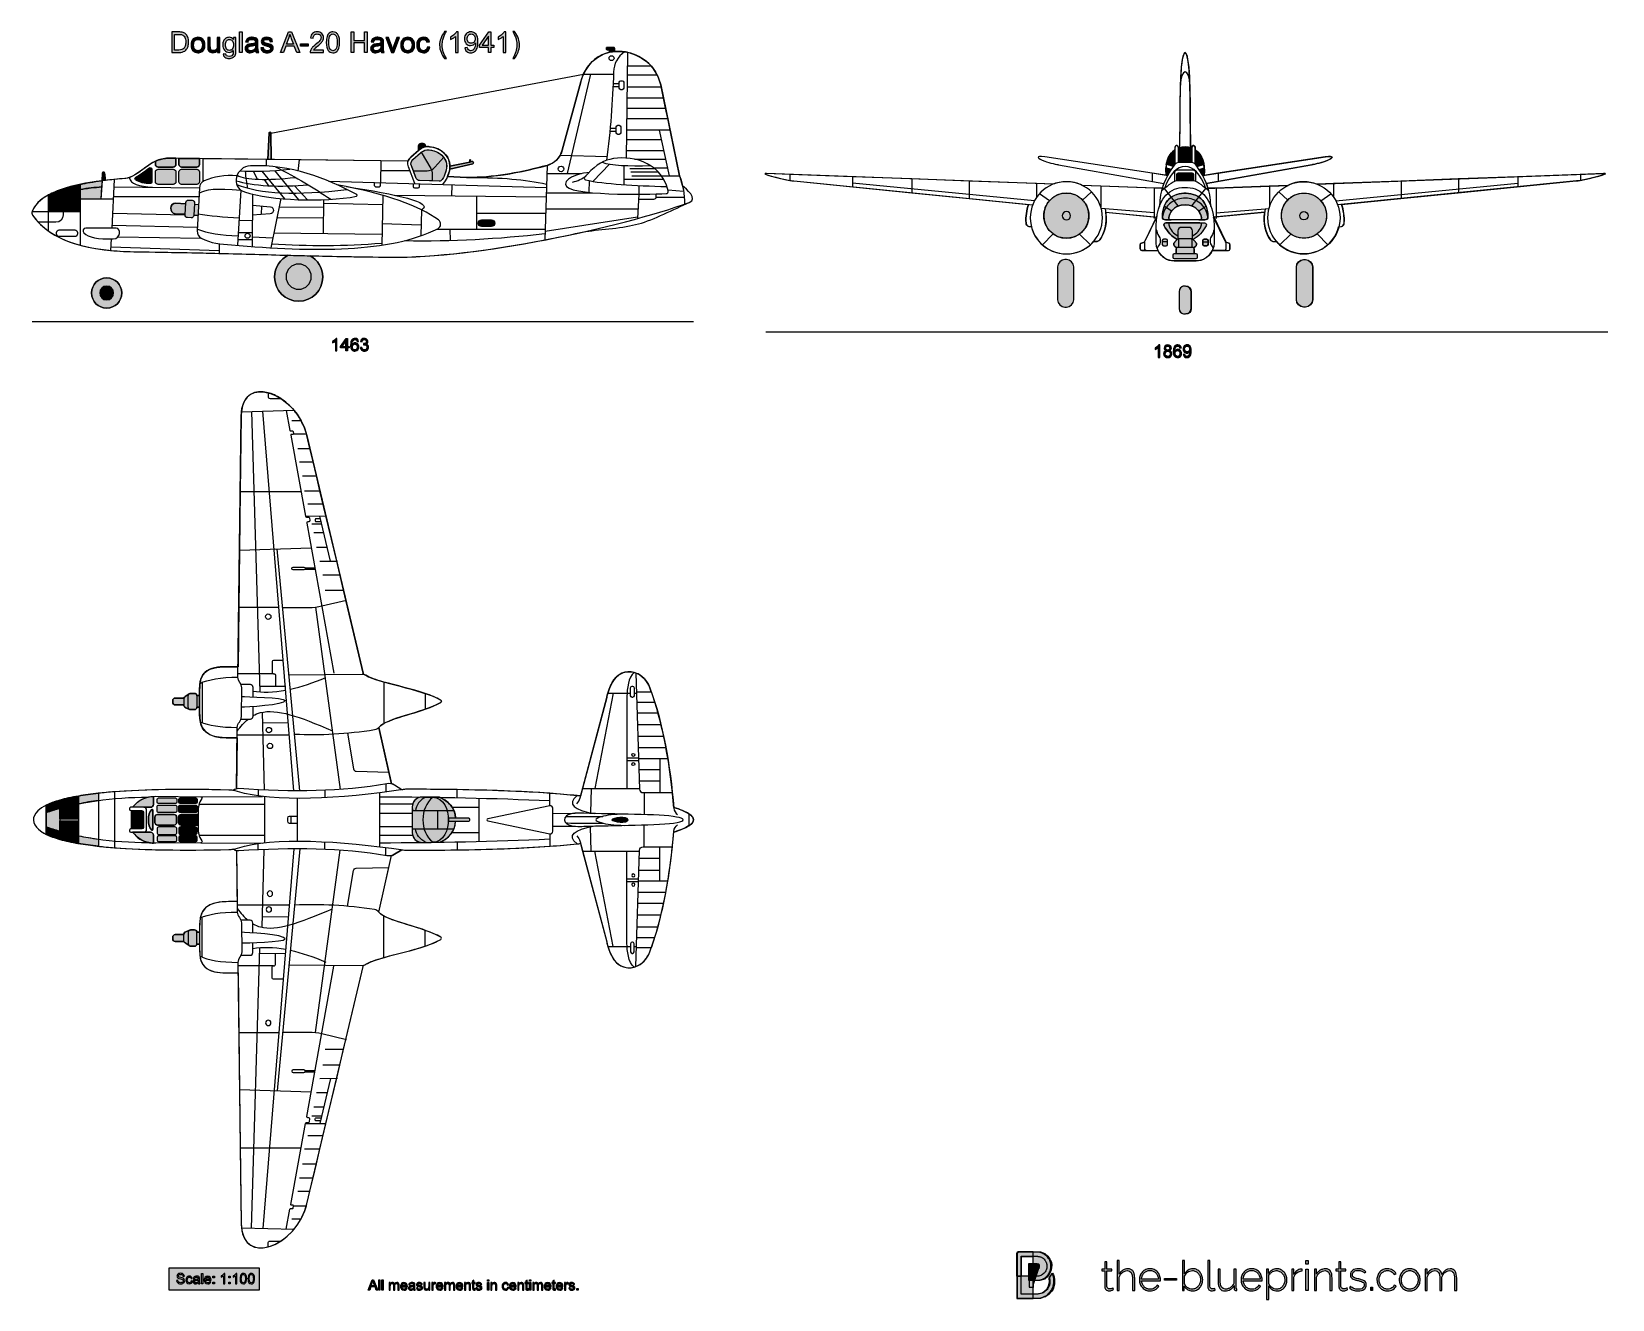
# Model space of a CAD drawing. Extents: x 34 to 386, y 42 to 323.
import ezdxf

# ---------------------------------------------------------------- set-up
doc = ezdxf.new("R2010")
doc.units = 0
doc.header["$MEASUREMENT"] = 0
for name, color, linetype in [('4-VIEW', 7, 'CONTINUOUS'), ('COPYRIGHT_NOTICE', 7, 'CONTINUOUS'), ('SCALE_RULER_100', 7, 'CONTINUOUS'), ('SOLIDS', 7, 'CONTINUOUS'), ('TITLE', 7, 'CONTINUOUS')]:
    doc.layers.add(name, color=color, linetype=linetype)

# ---------------------------------------------------------------- blocks, each defined once
blk = doc.blocks.new('BLOCK_2')
at = {"layer": '4-VIEW'}
h = blk.add_hatch(color=7, dxfattribs=at)
h.dxf.hatch_style = 2
edge = h.paths.add_edge_path()
edge.add_spline(control_points=[(102.26, 252.33), (102.26, 252.33), (101.92, 252.33), (101.92, 252.33), (101.92, 252.33), (101.92, 254.5), (101.92, 254.5), (101.84, 254.42), (101.73, 254.34), (101.6, 254.27), (101.46, 254.19), (101.34, 254.13), (101.24, 254.09), (101.24, 254.09), (101.24, 254.42), (101.24, 254.42), (101.43, 254.51), (101.59, 254.62), (101.74, 254.74), (101.88, 254.87), (101.98, 255), (102.04, 255.12), (102.04, 255.12), (102.26, 255.12), (102.26, 255.12), (102.26, 255.12), (102.26, 252.33), (102.26, 252.33)], knot_values=[0, 0, 0, 0, 1, 1, 1, 2, 2, 2, 3, 3, 3, 4, 4, 4, 5, 5, 5, 6, 6, 6, 7, 7, 7, 8, 8, 8, 9, 9, 9, 9], degree=3, periodic=1)
h = blk.add_hatch(color=7, dxfattribs=at)
h.dxf.hatch_style = 2
h.paths.add_polyline_path([(104.23, 252.33), (104.23, 252.99), (103.02, 252.99), (103.02, 253.3), (104.29, 255.1), (104.57, 255.1), (104.57, 253.3), (104.94, 253.3), (104.94, 252.99), (104.57, 252.99), (104.57, 252.33)])
h.paths.add_polyline_path([(104.23, 253.3), (104.23, 254.56), (103.36, 253.3)])
h = blk.add_hatch(color=7, dxfattribs=at)
h.dxf.hatch_style = 2
edge = h.paths.add_edge_path()
edge.add_spline(control_points=[(107.06, 254.42), (107.06, 254.42), (106.72, 254.4), (106.72, 254.4), (106.69, 254.53), (106.65, 254.63), (106.59, 254.69), (106.5, 254.79), (106.39, 254.84), (106.25, 254.84), (106.14, 254.84), (106.05, 254.81), (105.97, 254.74), (105.86, 254.67), (105.77, 254.55), (105.71, 254.4), (105.65, 254.25), (105.62, 254.04), (105.62, 253.76), (105.7, 253.88), (105.8, 253.98), (105.92, 254.04), (106.04, 254.1), (106.16, 254.13), (106.29, 254.13), (106.52, 254.13), (106.71, 254.05), (106.87, 253.88), (107.03, 253.71), (107.11, 253.49), (107.11, 253.23), (107.11, 253.05), (107.07, 252.89), (107, 252.74), (106.92, 252.59), (106.82, 252.48), (106.69, 252.4), (106.56, 252.32), (106.41, 252.28), (106.24, 252.28), (105.96, 252.28), (105.73, 252.38), (105.55, 252.59), (105.37, 252.8), (105.28, 253.15), (105.28, 253.63), (105.28, 254.16), (105.38, 254.55), (105.57, 254.8), (105.75, 255.01), (105.98, 255.12), (106.27, 255.12), (106.49, 255.12), (106.67, 255.05), (106.81, 254.93), (106.95, 254.81), (107.03, 254.64), (107.06, 254.42)], knot_values=[0, 0, 0, 0, 1, 1, 1, 2, 2, 2, 3, 3, 3, 4, 4, 4, 5, 5, 5, 6, 6, 6, 7, 7, 7, 8, 8, 8, 9, 9, 9, 10, 10, 10, 11, 11, 11, 12, 12, 12, 13, 13, 13, 14, 14, 14, 15, 15, 15, 16, 16, 16, 17, 17, 17, 18, 18, 18, 19, 19, 19, 19], degree=3, periodic=1)
edge = h.paths.add_edge_path()
edge.add_spline(control_points=[(105.67, 253.23), (105.67, 253.11), (105.69, 253), (105.74, 252.89), (105.79, 252.78), (105.86, 252.7), (105.95, 252.64), (106.04, 252.59), (106.14, 252.56), (106.24, 252.56), (106.38, 252.56), (106.5, 252.62), (106.61, 252.73), (106.71, 252.85), (106.76, 253.01), (106.76, 253.21), (106.76, 253.4), (106.71, 253.55), (106.61, 253.66), (106.51, 253.77), (106.38, 253.83), (106.22, 253.83), (106.07, 253.83), (105.94, 253.77), (105.83, 253.66), (105.72, 253.55), (105.67, 253.41), (105.67, 253.23)], knot_values=[0, 0, 0, 0, 1, 1, 1, 2, 2, 2, 3, 3, 3, 4, 4, 4, 5, 5, 5, 6, 6, 6, 7, 7, 7, 8, 8, 8, 9, 9, 9, 9], degree=3, periodic=1)
h = blk.add_hatch(color=7, dxfattribs=at)
h.dxf.hatch_style = 2
edge = h.paths.add_edge_path()
edge.add_spline(control_points=[(107.45, 253.06), (107.45, 253.06), (107.79, 253.11), (107.79, 253.11), (107.83, 252.91), (107.9, 252.77), (107.99, 252.69), (108.09, 252.6), (108.2, 252.56), (108.34, 252.56), (108.5, 252.56), (108.63, 252.62), (108.74, 252.73), (108.85, 252.84), (108.91, 252.98), (108.91, 253.14), (108.91, 253.3), (108.86, 253.43), (108.76, 253.53), (108.65, 253.63), (108.52, 253.68), (108.37, 253.68), (108.3, 253.68), (108.22, 253.67), (108.13, 253.64), (108.13, 253.64), (108.16, 253.94), (108.16, 253.94), (108.19, 253.94), (108.2, 253.94), (108.22, 253.94), (108.36, 253.94), (108.49, 253.98), (108.61, 254.05), (108.73, 254.13), (108.78, 254.24), (108.78, 254.4), (108.78, 254.53), (108.74, 254.63), (108.66, 254.71), (108.57, 254.79), (108.46, 254.84), (108.33, 254.84), (108.2, 254.84), (108.09, 254.79), (108, 254.71), (107.91, 254.63), (107.85, 254.5), (107.83, 254.34), (107.83, 254.34), (107.49, 254.4), (107.49, 254.4), (107.53, 254.62), (107.62, 254.8), (107.77, 254.93), (107.92, 255.05), (108.1, 255.12), (108.32, 255.12), (108.47, 255.12), (108.61, 255.08), (108.74, 255.02), (108.87, 254.95), (108.97, 254.86), (109.03, 254.75), (109.1, 254.64), (109.13, 254.52), (109.13, 254.39), (109.13, 254.27), (109.1, 254.17), (109.04, 254.07), (108.97, 253.97), (108.88, 253.89), (108.75, 253.83), (108.92, 253.79), (109.04, 253.72), (109.13, 253.6), (109.23, 253.48), (109.27, 253.33), (109.27, 253.15), (109.27, 252.9), (109.18, 252.7), (109.01, 252.53), (108.83, 252.36), (108.61, 252.28), (108.34, 252.28), (108.09, 252.28), (107.89, 252.35), (107.73, 252.5), (107.57, 252.64), (107.48, 252.83), (107.45, 253.06)], knot_values=[0, 0, 0, 0, 1, 1, 1, 2, 2, 2, 3, 3, 3, 4, 4, 4, 5, 5, 5, 6, 6, 6, 7, 7, 7, 8, 8, 8, 9, 9, 9, 10, 10, 10, 11, 11, 11, 12, 12, 12, 13, 13, 13, 14, 14, 14, 15, 15, 15, 16, 16, 16, 17, 17, 17, 18, 18, 18, 19, 19, 19, 20, 20, 20, 21, 21, 21, 22, 22, 22, 23, 23, 23, 24, 24, 24, 25, 25, 25, 26, 26, 26, 27, 27, 27, 28, 28, 28, 29, 29, 29, 30, 30, 30, 30], degree=3, periodic=1)
for points in [[(104.23, 252.33), (104.23, 252.99), (103.02, 252.99), (103.02, 253.3), (104.29, 255.1), (104.57, 255.1), (104.57, 253.3), (104.94, 253.3), (104.94, 252.99), (104.57, 252.99), (104.57, 252.33), (104.23, 252.33)], [(104.23, 253.3), (104.23, 254.56), (103.36, 253.3), (104.23, 253.3)]]:
    blk.add_lwpolyline(points, dxfattribs=at)
for points, knots in [([(102.26, 252.33), (102.26, 252.33), (101.92, 252.33), (101.92, 252.33), (101.92, 252.33), (101.92, 254.5), (101.92, 254.5), (101.84, 254.42), (101.73, 254.34), (101.6, 254.27), (101.46, 254.19), (101.34, 254.13), (101.24, 254.09), (101.24, 254.09), (101.24, 254.42), (101.24, 254.42), (101.43, 254.51), (101.59, 254.62), (101.74, 254.74), (101.88, 254.87), (101.98, 255), (102.04, 255.12), (102.04, 255.12), (102.26, 255.12), (102.26, 255.12), (102.26, 255.12), (102.26, 252.33), (102.26, 252.33)], [0, 0, 0, 0, 1, 1, 1, 2, 2, 2, 3, 3, 3, 4, 4, 4, 5, 5, 5, 6, 6, 6, 7, 7, 7, 8, 8, 8, 9, 9, 9, 9]), ([(107.06, 254.42), (107.06, 254.42), (106.72, 254.4), (106.72, 254.4), (106.69, 254.53), (106.65, 254.63), (106.59, 254.69), (106.5, 254.79), (106.39, 254.84), (106.25, 254.84), (106.14, 254.84), (106.05, 254.81), (105.97, 254.74), (105.86, 254.67), (105.77, 254.55), (105.71, 254.4), (105.65, 254.25), (105.62, 254.04), (105.62, 253.76), (105.7, 253.88), (105.8, 253.98), (105.92, 254.04), (106.04, 254.1), (106.16, 254.13), (106.29, 254.13), (106.52, 254.13), (106.71, 254.05), (106.87, 253.88), (107.03, 253.71), (107.11, 253.49), (107.11, 253.23), (107.11, 253.05), (107.07, 252.89), (107, 252.74), (106.92, 252.59), (106.82, 252.48), (106.69, 252.4), (106.56, 252.32), (106.41, 252.28), (106.24, 252.28), (105.96, 252.28), (105.73, 252.38), (105.55, 252.59), (105.37, 252.8), (105.28, 253.15), (105.28, 253.63), (105.28, 254.16), (105.38, 254.55), (105.57, 254.8), (105.75, 255.01), (105.98, 255.12), (106.27, 255.12), (106.49, 255.12), (106.67, 255.05), (106.81, 254.93), (106.95, 254.81), (107.03, 254.64), (107.06, 254.42)], [0, 0, 0, 0, 1, 1, 1, 2, 2, 2, 3, 3, 3, 4, 4, 4, 5, 5, 5, 6, 6, 6, 7, 7, 7, 8, 8, 8, 9, 9, 9, 10, 10, 10, 11, 11, 11, 12, 12, 12, 13, 13, 13, 14, 14, 14, 15, 15, 15, 16, 16, 16, 17, 17, 17, 18, 18, 18, 19, 19, 19, 19]), ([(105.67, 253.23), (105.67, 253.11), (105.69, 253), (105.74, 252.89), (105.79, 252.78), (105.86, 252.7), (105.95, 252.64), (106.04, 252.59), (106.14, 252.56), (106.24, 252.56), (106.38, 252.56), (106.5, 252.62), (106.61, 252.73), (106.71, 252.85), (106.76, 253.01), (106.76, 253.21), (106.76, 253.4), (106.71, 253.55), (106.61, 253.66), (106.51, 253.77), (106.38, 253.83), (106.22, 253.83), (106.07, 253.83), (105.94, 253.77), (105.83, 253.66), (105.72, 253.55), (105.67, 253.41), (105.67, 253.23)], [0, 0, 0, 0, 1, 1, 1, 2, 2, 2, 3, 3, 3, 4, 4, 4, 5, 5, 5, 6, 6, 6, 7, 7, 7, 8, 8, 8, 9, 9, 9, 9]), ([(107.45, 253.06), (107.45, 253.06), (107.79, 253.11), (107.79, 253.11), (107.83, 252.91), (107.9, 252.77), (107.99, 252.69), (108.09, 252.6), (108.2, 252.56), (108.34, 252.56), (108.5, 252.56), (108.63, 252.62), (108.74, 252.73), (108.85, 252.84), (108.91, 252.98), (108.91, 253.14), (108.91, 253.3), (108.86, 253.43), (108.76, 253.53), (108.65, 253.63), (108.52, 253.68), (108.37, 253.68), (108.3, 253.68), (108.22, 253.67), (108.13, 253.64), (108.13, 253.64), (108.16, 253.94), (108.16, 253.94), (108.19, 253.94), (108.2, 253.94), (108.22, 253.94), (108.36, 253.94), (108.49, 253.98), (108.61, 254.05), (108.73, 254.13), (108.78, 254.24), (108.78, 254.4), (108.78, 254.53), (108.74, 254.63), (108.66, 254.71), (108.57, 254.79), (108.46, 254.84), (108.33, 254.84), (108.2, 254.84), (108.09, 254.79), (108, 254.71), (107.91, 254.63), (107.85, 254.5), (107.83, 254.34), (107.83, 254.34), (107.49, 254.4), (107.49, 254.4), (107.53, 254.62), (107.62, 254.8), (107.77, 254.93), (107.92, 255.05), (108.1, 255.12), (108.32, 255.12), (108.47, 255.12), (108.61, 255.08), (108.74, 255.02), (108.87, 254.95), (108.97, 254.86), (109.03, 254.75), (109.1, 254.64), (109.13, 254.52), (109.13, 254.39), (109.13, 254.27), (109.1, 254.17), (109.04, 254.07), (108.97, 253.97), (108.88, 253.89), (108.75, 253.83), (108.92, 253.79), (109.04, 253.72), (109.13, 253.6), (109.23, 253.48), (109.27, 253.33), (109.27, 253.15), (109.27, 252.9), (109.18, 252.7), (109.01, 252.53), (108.83, 252.36), (108.61, 252.28), (108.34, 252.28), (108.09, 252.28), (107.89, 252.35), (107.73, 252.5), (107.57, 252.64), (107.48, 252.83), (107.45, 253.06)], [0, 0, 0, 0, 1, 1, 1, 2, 2, 2, 3, 3, 3, 4, 4, 4, 5, 5, 5, 6, 6, 6, 7, 7, 7, 8, 8, 8, 9, 9, 9, 10, 10, 10, 11, 11, 11, 12, 12, 12, 13, 13, 13, 14, 14, 14, 15, 15, 15, 16, 16, 16, 17, 17, 17, 18, 18, 18, 19, 19, 19, 20, 20, 20, 21, 21, 21, 22, 22, 22, 23, 23, 23, 24, 24, 24, 25, 25, 25, 26, 26, 26, 27, 27, 27, 28, 28, 28, 29, 29, 29, 30, 30, 30, 30])]:
    blk.add_open_spline(points, degree=3, knots=knots, dxfattribs=at)
blk = doc.blocks.new('BLOCK_3')
at = {"layer": '4-VIEW'}
h = blk.add_hatch(color=7, dxfattribs=at)
h.dxf.hatch_style = 2
edge = h.paths.add_edge_path()
edge.add_spline(control_points=[(285.09, 250.89), (285.09, 250.89), (284.75, 250.89), (284.75, 250.89), (284.75, 250.89), (284.75, 253.06), (284.75, 253.06), (284.66, 252.98), (284.56, 252.9), (284.42, 252.83), (284.29, 252.75), (284.17, 252.69), (284.06, 252.65), (284.06, 252.65), (284.06, 252.98), (284.06, 252.98), (284.25, 253.07), (284.42, 253.18), (284.56, 253.31), (284.71, 253.43), (284.81, 253.56), (284.87, 253.68), (284.87, 253.68), (285.09, 253.68), (285.09, 253.68), (285.09, 253.68), (285.09, 250.89), (285.09, 250.89)], knot_values=[0, 0, 0, 0, 1, 1, 1, 2, 2, 2, 3, 3, 3, 4, 4, 4, 5, 5, 5, 6, 6, 6, 7, 7, 7, 8, 8, 8, 9, 9, 9, 9], degree=3, periodic=1)
h = blk.add_hatch(color=7, dxfattribs=at)
h.dxf.hatch_style = 2
edge = h.paths.add_edge_path()
edge.add_spline(control_points=[(286.48, 252.39), (286.34, 252.45), (286.24, 252.52), (286.17, 252.62), (286.1, 252.71), (286.07, 252.83), (286.07, 252.96), (286.07, 253.16), (286.14, 253.33), (286.29, 253.47), (286.43, 253.61), (286.62, 253.68), (286.87, 253.68), (287.11, 253.68), (287.3, 253.61), (287.45, 253.47), (287.6, 253.33), (287.67, 253.15), (287.67, 252.95), (287.67, 252.82), (287.64, 252.71), (287.57, 252.62), (287.5, 252.52), (287.4, 252.45), (287.26, 252.39), (287.43, 252.34), (287.56, 252.25), (287.65, 252.13), (287.74, 252), (287.79, 251.85), (287.79, 251.68), (287.79, 251.44), (287.7, 251.25), (287.53, 251.08), (287.37, 250.92), (287.15, 250.84), (286.87, 250.84), (286.6, 250.84), (286.38, 250.92), (286.21, 251.08), (286.04, 251.25), (285.96, 251.45), (285.96, 251.69), (285.96, 251.87), (286, 252.02), (286.09, 252.15), (286.19, 252.27), (286.32, 252.35), (286.48, 252.39)], knot_values=[0, 0, 0, 0, 1, 1, 1, 2, 2, 2, 3, 3, 3, 4, 4, 4, 5, 5, 5, 6, 6, 6, 7, 7, 7, 8, 8, 8, 9, 9, 9, 10, 10, 10, 11, 11, 11, 12, 12, 12, 13, 13, 13, 14, 14, 14, 15, 15, 15, 16, 16, 16, 16], degree=3, periodic=1)
edge = h.paths.add_edge_path()
edge.add_spline(control_points=[(286.31, 251.69), (286.31, 251.59), (286.33, 251.5), (286.38, 251.41), (286.42, 251.32), (286.49, 251.25), (286.58, 251.2), (286.67, 251.15), (286.77, 251.12), (286.88, 251.12), (287.04, 251.12), (287.17, 251.17), (287.28, 251.28), (287.39, 251.38), (287.44, 251.52), (287.44, 251.68), (287.44, 251.84), (287.38, 251.98), (287.27, 252.09), (287.16, 252.19), (287.03, 252.25), (286.86, 252.25), (286.7, 252.25), (286.57, 252.19), (286.46, 252.09), (286.36, 251.98), (286.31, 251.85), (286.31, 251.69)], knot_values=[0, 0, 0, 0, 1, 1, 1, 2, 2, 2, 3, 3, 3, 4, 4, 4, 5, 5, 5, 6, 6, 6, 7, 7, 7, 8, 8, 8, 9, 9, 9, 9], degree=3, periodic=1)
edge = h.paths.add_edge_path()
edge.add_spline(control_points=[(286.42, 252.97), (286.42, 252.84), (286.46, 252.73), (286.54, 252.65), (286.63, 252.57), (286.74, 252.53), (286.87, 252.53), (287, 252.53), (287.11, 252.57), (287.2, 252.65), (287.28, 252.73), (287.32, 252.83), (287.32, 252.95), (287.32, 253.08), (287.28, 253.18), (287.19, 253.27), (287.11, 253.35), (287, 253.4), (286.87, 253.4), (286.74, 253.4), (286.63, 253.36), (286.55, 253.27), (286.46, 253.19), (286.42, 253.09), (286.42, 252.97)], knot_values=[0, 0, 0, 0, 1, 1, 1, 2, 2, 2, 3, 3, 3, 4, 4, 4, 5, 5, 5, 6, 6, 6, 7, 7, 7, 8, 8, 8, 8], degree=3, periodic=1)
h = blk.add_hatch(color=7, dxfattribs=at)
h.dxf.hatch_style = 2
edge = h.paths.add_edge_path()
edge.add_spline(control_points=[(289.89, 252.99), (289.89, 252.99), (289.55, 252.96), (289.55, 252.96), (289.52, 253.09), (289.48, 253.19), (289.42, 253.25), (289.33, 253.35), (289.21, 253.4), (289.08, 253.4), (288.97, 253.4), (288.88, 253.37), (288.79, 253.31), (288.69, 253.23), (288.6, 253.11), (288.54, 252.96), (288.48, 252.81), (288.44, 252.6), (288.44, 252.32), (288.52, 252.45), (288.62, 252.54), (288.74, 252.6), (288.86, 252.66), (288.99, 252.69), (289.12, 252.69), (289.34, 252.69), (289.54, 252.61), (289.7, 252.44), (289.86, 252.27), (289.94, 252.06), (289.94, 251.79), (289.94, 251.62), (289.9, 251.45), (289.82, 251.3), (289.75, 251.15), (289.65, 251.04), (289.51, 250.96), (289.38, 250.88), (289.23, 250.84), (289.07, 250.84), (288.78, 250.84), (288.55, 250.95), (288.37, 251.15), (288.19, 251.36), (288.1, 251.71), (288.1, 252.19), (288.1, 252.72), (288.2, 253.12), (288.4, 253.36), (288.57, 253.57), (288.81, 253.68), (289.1, 253.68), (289.32, 253.68), (289.5, 253.62), (289.64, 253.49), (289.78, 253.37), (289.86, 253.2), (289.89, 252.99)], knot_values=[0, 0, 0, 0, 1, 1, 1, 2, 2, 2, 3, 3, 3, 4, 4, 4, 5, 5, 5, 6, 6, 6, 7, 7, 7, 8, 8, 8, 9, 9, 9, 10, 10, 10, 11, 11, 11, 12, 12, 12, 13, 13, 13, 14, 14, 14, 15, 15, 15, 16, 16, 16, 17, 17, 17, 18, 18, 18, 19, 19, 19, 19], degree=3, periodic=1)
edge = h.paths.add_edge_path()
edge.add_spline(control_points=[(288.5, 251.79), (288.5, 251.67), (288.52, 251.56), (288.57, 251.45), (288.62, 251.34), (288.69, 251.26), (288.78, 251.21), (288.87, 251.15), (288.96, 251.12), (289.06, 251.12), (289.21, 251.12), (289.33, 251.18), (289.43, 251.3), (289.54, 251.41), (289.59, 251.57), (289.59, 251.77), (289.59, 251.96), (289.54, 252.11), (289.44, 252.22), (289.33, 252.33), (289.2, 252.39), (289.05, 252.39), (288.89, 252.39), (288.76, 252.33), (288.66, 252.22), (288.55, 252.11), (288.5, 251.97), (288.5, 251.79)], knot_values=[0, 0, 0, 0, 1, 1, 1, 2, 2, 2, 3, 3, 3, 4, 4, 4, 5, 5, 5, 6, 6, 6, 7, 7, 7, 8, 8, 8, 9, 9, 9, 9], degree=3, periodic=1)
h = blk.add_hatch(color=7, dxfattribs=at)
h.dxf.hatch_style = 2
edge = h.paths.add_edge_path()
edge.add_spline(control_points=[(290.33, 251.53), (290.33, 251.53), (290.66, 251.56), (290.66, 251.56), (290.68, 251.41), (290.74, 251.29), (290.81, 251.23), (290.89, 251.16), (290.99, 251.12), (291.12, 251.12), (291.22, 251.12), (291.31, 251.15), (291.39, 251.19), (291.47, 251.24), (291.54, 251.31), (291.59, 251.39), (291.64, 251.47), (291.68, 251.57), (291.71, 251.71), (291.75, 251.85), (291.76, 251.99), (291.76, 252.13), (291.76, 252.14), (291.76, 252.17), (291.76, 252.2), (291.69, 252.09), (291.6, 252), (291.48, 251.93), (291.36, 251.86), (291.24, 251.83), (291.1, 251.83), (290.87, 251.83), (290.67, 251.91), (290.52, 252.08), (290.36, 252.25), (290.28, 252.47), (290.28, 252.74), (290.28, 253.02), (290.36, 253.25), (290.53, 253.42), (290.69, 253.59), (290.9, 253.68), (291.15, 253.68), (291.33, 253.68), (291.5, 253.63), (291.65, 253.53), (291.8, 253.43), (291.91, 253.3), (291.99, 253.12), (292.06, 252.94), (292.1, 252.68), (292.1, 252.33), (292.1, 251.98), (292.06, 251.7), (291.99, 251.49), (291.91, 251.28), (291.8, 251.12), (291.64, 251.01), (291.49, 250.9), (291.31, 250.84), (291.11, 250.84), (290.89, 250.84), (290.71, 250.9), (290.58, 251.02), (290.44, 251.14), (290.36, 251.31), (290.33, 251.53)], knot_values=[0, 0, 0, 0, 1, 1, 1, 2, 2, 2, 3, 3, 3, 4, 4, 4, 5, 5, 5, 6, 6, 6, 7, 7, 7, 8, 8, 8, 9, 9, 9, 10, 10, 10, 11, 11, 11, 12, 12, 12, 13, 13, 13, 14, 14, 14, 15, 15, 15, 16, 16, 16, 17, 17, 17, 18, 18, 18, 19, 19, 19, 20, 20, 20, 21, 21, 21, 22, 22, 22, 22], degree=3, periodic=1)
edge = h.paths.add_edge_path()
edge.add_spline(control_points=[(291.72, 252.76), (291.72, 252.95), (291.67, 253.11), (291.57, 253.22), (291.46, 253.34), (291.34, 253.4), (291.19, 253.4), (291.04, 253.4), (290.91, 253.33), (290.8, 253.21), (290.68, 253.09), (290.63, 252.93), (290.63, 252.73), (290.63, 252.55), (290.68, 252.41), (290.79, 252.3), (290.89, 252.19), (291.03, 252.13), (291.18, 252.13), (291.34, 252.13), (291.47, 252.19), (291.57, 252.3), (291.67, 252.41), (291.72, 252.56), (291.72, 252.76)], knot_values=[0, 0, 0, 0, 1, 1, 1, 2, 2, 2, 3, 3, 3, 4, 4, 4, 5, 5, 5, 6, 6, 6, 7, 7, 7, 8, 8, 8, 8], degree=3, periodic=1)
for points, knots in [([(285.09, 250.89), (285.09, 250.89), (284.75, 250.89), (284.75, 250.89), (284.75, 250.89), (284.75, 253.06), (284.75, 253.06), (284.66, 252.98), (284.56, 252.9), (284.42, 252.83), (284.29, 252.75), (284.17, 252.69), (284.06, 252.65), (284.06, 252.65), (284.06, 252.98), (284.06, 252.98), (284.25, 253.07), (284.42, 253.18), (284.56, 253.31), (284.71, 253.43), (284.81, 253.56), (284.87, 253.68), (284.87, 253.68), (285.09, 253.68), (285.09, 253.68), (285.09, 253.68), (285.09, 250.89), (285.09, 250.89)], [0, 0, 0, 0, 1, 1, 1, 2, 2, 2, 3, 3, 3, 4, 4, 4, 5, 5, 5, 6, 6, 6, 7, 7, 7, 8, 8, 8, 9, 9, 9, 9]), ([(286.48, 252.39), (286.34, 252.45), (286.24, 252.52), (286.17, 252.62), (286.1, 252.71), (286.07, 252.83), (286.07, 252.96), (286.07, 253.16), (286.14, 253.33), (286.29, 253.47), (286.43, 253.61), (286.62, 253.68), (286.87, 253.68), (287.11, 253.68), (287.3, 253.61), (287.45, 253.47), (287.6, 253.33), (287.67, 253.15), (287.67, 252.95), (287.67, 252.82), (287.64, 252.71), (287.57, 252.62), (287.5, 252.52), (287.4, 252.45), (287.26, 252.39), (287.43, 252.34), (287.56, 252.25), (287.65, 252.13), (287.74, 252), (287.79, 251.85), (287.79, 251.68), (287.79, 251.44), (287.7, 251.25), (287.53, 251.08), (287.37, 250.92), (287.15, 250.84), (286.87, 250.84), (286.6, 250.84), (286.38, 250.92), (286.21, 251.08), (286.04, 251.25), (285.96, 251.45), (285.96, 251.69), (285.96, 251.87), (286, 252.02), (286.09, 252.15), (286.19, 252.27), (286.32, 252.35), (286.48, 252.39)], [0, 0, 0, 0, 1, 1, 1, 2, 2, 2, 3, 3, 3, 4, 4, 4, 5, 5, 5, 6, 6, 6, 7, 7, 7, 8, 8, 8, 9, 9, 9, 10, 10, 10, 11, 11, 11, 12, 12, 12, 13, 13, 13, 14, 14, 14, 15, 15, 15, 16, 16, 16, 16]), ([(286.42, 252.97), (286.42, 252.84), (286.46, 252.73), (286.54, 252.65), (286.63, 252.57), (286.74, 252.53), (286.87, 252.53), (287, 252.53), (287.11, 252.57), (287.2, 252.65), (287.28, 252.73), (287.32, 252.83), (287.32, 252.95), (287.32, 253.08), (287.28, 253.18), (287.19, 253.27), (287.11, 253.35), (287, 253.4), (286.87, 253.4), (286.74, 253.4), (286.63, 253.36), (286.55, 253.27), (286.46, 253.19), (286.42, 253.09), (286.42, 252.97)], [0, 0, 0, 0, 1, 1, 1, 2, 2, 2, 3, 3, 3, 4, 4, 4, 5, 5, 5, 6, 6, 6, 7, 7, 7, 8, 8, 8, 8]), ([(289.89, 252.99), (289.89, 252.99), (289.55, 252.96), (289.55, 252.96), (289.52, 253.09), (289.48, 253.19), (289.42, 253.25), (289.33, 253.35), (289.21, 253.4), (289.08, 253.4), (288.97, 253.4), (288.88, 253.37), (288.79, 253.31), (288.69, 253.23), (288.6, 253.11), (288.54, 252.96), (288.48, 252.81), (288.44, 252.6), (288.44, 252.32), (288.52, 252.45), (288.62, 252.54), (288.74, 252.6), (288.86, 252.66), (288.99, 252.69), (289.12, 252.69), (289.34, 252.69), (289.54, 252.61), (289.7, 252.44), (289.86, 252.27), (289.94, 252.06), (289.94, 251.79), (289.94, 251.62), (289.9, 251.45), (289.82, 251.3), (289.75, 251.15), (289.65, 251.04), (289.51, 250.96), (289.38, 250.88), (289.23, 250.84), (289.07, 250.84), (288.78, 250.84), (288.55, 250.95), (288.37, 251.15), (288.19, 251.36), (288.1, 251.71), (288.1, 252.19), (288.1, 252.72), (288.2, 253.12), (288.4, 253.36), (288.57, 253.57), (288.81, 253.68), (289.1, 253.68), (289.32, 253.68), (289.5, 253.62), (289.64, 253.49), (289.78, 253.37), (289.86, 253.2), (289.89, 252.99)], [0, 0, 0, 0, 1, 1, 1, 2, 2, 2, 3, 3, 3, 4, 4, 4, 5, 5, 5, 6, 6, 6, 7, 7, 7, 8, 8, 8, 9, 9, 9, 10, 10, 10, 11, 11, 11, 12, 12, 12, 13, 13, 13, 14, 14, 14, 15, 15, 15, 16, 16, 16, 17, 17, 17, 18, 18, 18, 19, 19, 19, 19]), ([(290.33, 251.53), (290.33, 251.53), (290.66, 251.56), (290.66, 251.56), (290.68, 251.41), (290.74, 251.29), (290.81, 251.23), (290.89, 251.16), (290.99, 251.12), (291.12, 251.12), (291.22, 251.12), (291.31, 251.15), (291.39, 251.19), (291.47, 251.24), (291.54, 251.31), (291.59, 251.39), (291.64, 251.47), (291.68, 251.57), (291.71, 251.71), (291.75, 251.85), (291.76, 251.99), (291.76, 252.13), (291.76, 252.14), (291.76, 252.17), (291.76, 252.2), (291.69, 252.09), (291.6, 252), (291.48, 251.93), (291.36, 251.86), (291.24, 251.83), (291.1, 251.83), (290.87, 251.83), (290.67, 251.91), (290.52, 252.08), (290.36, 252.25), (290.28, 252.47), (290.28, 252.74), (290.28, 253.02), (290.36, 253.25), (290.53, 253.42), (290.69, 253.59), (290.9, 253.68), (291.15, 253.68), (291.33, 253.68), (291.5, 253.63), (291.65, 253.53), (291.8, 253.43), (291.91, 253.3), (291.99, 253.12), (292.06, 252.94), (292.1, 252.68), (292.1, 252.33), (292.1, 251.98), (292.06, 251.7), (291.99, 251.49), (291.91, 251.28), (291.8, 251.12), (291.64, 251.01), (291.49, 250.9), (291.31, 250.84), (291.11, 250.84), (290.89, 250.84), (290.71, 250.9), (290.58, 251.02), (290.44, 251.14), (290.36, 251.31), (290.33, 251.53)], [0, 0, 0, 0, 1, 1, 1, 2, 2, 2, 3, 3, 3, 4, 4, 4, 5, 5, 5, 6, 6, 6, 7, 7, 7, 8, 8, 8, 9, 9, 9, 10, 10, 10, 11, 11, 11, 12, 12, 12, 13, 13, 13, 14, 14, 14, 15, 15, 15, 16, 16, 16, 17, 17, 17, 18, 18, 18, 19, 19, 19, 20, 20, 20, 21, 21, 21, 22, 22, 22, 22]), ([(291.72, 252.76), (291.72, 252.95), (291.67, 253.11), (291.57, 253.22), (291.46, 253.34), (291.34, 253.4), (291.19, 253.4), (291.04, 253.4), (290.91, 253.33), (290.8, 253.21), (290.68, 253.09), (290.63, 252.93), (290.63, 252.73), (290.63, 252.55), (290.68, 252.41), (290.79, 252.3), (290.89, 252.19), (291.03, 252.13), (291.18, 252.13), (291.34, 252.13), (291.47, 252.19), (291.57, 252.3), (291.67, 252.41), (291.72, 252.56), (291.72, 252.76)], [0, 0, 0, 0, 1, 1, 1, 2, 2, 2, 3, 3, 3, 4, 4, 4, 5, 5, 5, 6, 6, 6, 7, 7, 7, 8, 8, 8, 8]), ([(286.31, 251.69), (286.31, 251.59), (286.33, 251.5), (286.38, 251.41), (286.42, 251.32), (286.49, 251.25), (286.58, 251.2), (286.67, 251.15), (286.77, 251.12), (286.88, 251.12), (287.04, 251.12), (287.17, 251.17), (287.28, 251.28), (287.39, 251.38), (287.44, 251.52), (287.44, 251.68), (287.44, 251.84), (287.38, 251.98), (287.27, 252.09), (287.16, 252.19), (287.03, 252.25), (286.86, 252.25), (286.7, 252.25), (286.57, 252.19), (286.46, 252.09), (286.36, 251.98), (286.31, 251.85), (286.31, 251.69)], [0, 0, 0, 0, 1, 1, 1, 2, 2, 2, 3, 3, 3, 4, 4, 4, 5, 5, 5, 6, 6, 6, 7, 7, 7, 8, 8, 8, 9, 9, 9, 9]), ([(288.5, 251.79), (288.5, 251.67), (288.52, 251.56), (288.57, 251.45), (288.62, 251.34), (288.69, 251.26), (288.78, 251.21), (288.87, 251.15), (288.96, 251.12), (289.06, 251.12), (289.21, 251.12), (289.33, 251.18), (289.43, 251.3), (289.54, 251.41), (289.59, 251.57), (289.59, 251.77), (289.59, 251.96), (289.54, 252.11), (289.44, 252.22), (289.33, 252.33), (289.2, 252.39), (289.05, 252.39), (288.89, 252.39), (288.76, 252.33), (288.66, 252.22), (288.55, 252.11), (288.5, 251.97), (288.5, 251.79)], [0, 0, 0, 0, 1, 1, 1, 2, 2, 2, 3, 3, 3, 4, 4, 4, 5, 5, 5, 6, 6, 6, 7, 7, 7, 8, 8, 8, 9, 9, 9, 9])]:
    blk.add_open_spline(points, degree=3, knots=knots, dxfattribs=at)
blk = doc.blocks.new('BLOCK_4')
at = {"layer": 'COPYRIGHT_NOTICE'}
h = blk.add_hatch(color=7, dxfattribs=at)
h.dxf.hatch_style = 2
edge = h.paths.add_edge_path()
edge.add_spline(control_points=[(274.82, 43.81), (274.79, 43.8), (274.75, 43.78), (274.69, 43.74), (274.63, 43.71), (274.56, 43.68), (274.47, 43.65), (274.38, 43.62), (274.28, 43.59), (274.17, 43.56), (274.06, 43.54), (273.94, 43.53), (273.82, 43.53), (273.69, 43.53), (273.57, 43.55), (273.45, 43.58), (273.34, 43.62), (273.24, 43.67), (273.16, 43.75), (273.07, 43.82), (273, 43.91), (272.95, 44.01), (272.9, 44.12), (272.88, 44.24), (272.88, 44.38), (272.88, 44.38), (272.88, 47.98), (272.88, 47.98), (272.88, 47.98), (272.21, 47.98), (272.21, 47.98), (272.21, 47.98), (272.21, 48.35), (272.21, 48.35), (272.21, 48.35), (272.88, 48.35), (272.88, 48.35), (272.88, 48.35), (272.88, 49.98), (272.88, 49.98), (272.88, 49.98), (273.34, 49.98), (273.34, 49.98), (273.34, 49.98), (273.34, 48.35), (273.34, 48.35), (273.34, 48.35), (274.45, 48.35), (274.45, 48.35), (274.45, 48.35), (274.45, 47.98), (274.45, 47.98), (274.45, 47.98), (273.34, 47.98), (273.34, 47.98), (273.34, 47.98), (273.34, 44.49), (273.34, 44.49), (273.34, 44.31), (273.4, 44.18), (273.52, 44.09), (273.64, 44), (273.78, 43.96), (273.94, 43.96), (274.12, 43.96), (274.29, 43.99), (274.43, 44.05), (274.56, 44.12), (274.65, 44.16), (274.68, 44.18), (274.68, 44.18), (274.82, 43.81), (274.82, 43.81)], knot_values=[0, 0, 0, 0, 1, 1, 1, 2, 2, 2, 3, 3, 3, 4, 4, 4, 5, 5, 5, 6, 6, 6, 7, 7, 7, 8, 8, 8, 9, 9, 9, 10, 10, 10, 11, 11, 11, 12, 12, 12, 13, 13, 13, 14, 14, 14, 15, 15, 15, 16, 16, 16, 17, 17, 17, 18, 18, 18, 19, 19, 19, 20, 20, 20, 21, 21, 21, 22, 22, 22, 23, 23, 23, 24, 24, 24, 24], degree=3, periodic=1)
h = blk.add_hatch(color=7, dxfattribs=at)
h.dxf.hatch_style = 2
edge = h.paths.add_edge_path()
edge.add_spline(control_points=[(279.52, 43.58), (279.52, 43.58), (279.06, 43.58), (279.06, 43.58), (279.06, 43.58), (279.06, 46.24), (279.06, 46.24), (279.06, 47.42), (278.67, 48.01), (277.88, 48.01), (277.68, 48.01), (277.49, 47.98), (277.31, 47.9), (277.12, 47.83), (276.94, 47.73), (276.78, 47.59), (276.62, 47.46), (276.48, 47.3), (276.36, 47.12), (276.23, 46.94), (276.14, 46.74), (276.08, 46.54), (276.08, 46.54), (276.08, 43.58), (276.08, 43.58), (276.08, 43.58), (275.62, 43.58), (275.62, 43.58), (275.62, 43.58), (275.62, 50.28), (275.62, 50.28), (275.62, 50.28), (276.08, 50.28), (276.08, 50.28), (276.08, 50.28), (276.08, 47.21), (276.08, 47.21), (276.28, 47.59), (276.55, 47.88), (276.89, 48.1), (277.24, 48.32), (277.61, 48.43), (278.01, 48.43), (278.27, 48.43), (278.5, 48.39), (278.69, 48.29), (278.88, 48.19), (279.03, 48.05), (279.16, 47.87), (279.28, 47.68), (279.38, 47.46), (279.43, 47.2), (279.49, 46.94), (279.52, 46.65), (279.52, 46.33), (279.52, 46.33), (279.52, 43.58), (279.52, 43.58)], knot_values=[0, 0, 0, 0, 1, 1, 1, 2, 2, 2, 3, 3, 3, 4, 4, 4, 5, 5, 5, 6, 6, 6, 7, 7, 7, 8, 8, 8, 9, 9, 9, 10, 10, 10, 11, 11, 11, 12, 12, 12, 13, 13, 13, 14, 14, 14, 15, 15, 15, 16, 16, 16, 17, 17, 17, 18, 18, 18, 19, 19, 19, 19], degree=3, periodic=1)
h = blk.add_hatch(color=7, dxfattribs=at)
h.dxf.hatch_style = 2
edge = h.paths.add_edge_path()
edge.add_spline(control_points=[(292.35, 43.49), (291.98, 43.49), (291.63, 43.59), (291.31, 43.78), (290.98, 43.98), (290.73, 44.23), (290.55, 44.54), (290.55, 44.54), (290.55, 43.58), (290.55, 43.58), (290.55, 43.58), (290.12, 43.58), (290.12, 43.58), (290.12, 43.58), (290.12, 50.28), (290.12, 50.28), (290.12, 50.28), (290.58, 50.28), (290.58, 50.28), (290.58, 50.28), (290.58, 47.32), (290.58, 47.32), (290.81, 47.65), (291.08, 47.91), (291.38, 48.12), (291.69, 48.33), (292.05, 48.43), (292.45, 48.43), (292.79, 48.43), (293.09, 48.36), (293.37, 48.22), (293.64, 48.08), (293.87, 47.89), (294.05, 47.65), (294.24, 47.41), (294.38, 47.15), (294.48, 46.85), (294.59, 46.56), (294.64, 46.25), (294.64, 45.95), (294.64, 45.62), (294.58, 45.31), (294.46, 45.01), (294.35, 44.71), (294.19, 44.45), (293.98, 44.23), (293.78, 44.01), (293.53, 43.83), (293.26, 43.69), (292.98, 43.56), (292.68, 43.49), (292.35, 43.49)], knot_values=[0, 0, 0, 0, 1, 1, 1, 2, 2, 2, 3, 3, 3, 4, 4, 4, 5, 5, 5, 6, 6, 6, 7, 7, 7, 8, 8, 8, 9, 9, 9, 10, 10, 10, 11, 11, 11, 12, 12, 12, 13, 13, 13, 14, 14, 14, 15, 15, 15, 16, 16, 16, 17, 17, 17, 17], degree=3, periodic=1)
edge = h.paths.add_edge_path()
edge.add_spline(control_points=[(292.26, 43.9), (292.54, 43.9), (292.8, 43.96), (293.03, 44.08), (293.26, 44.19), (293.46, 44.35), (293.63, 44.54), (293.8, 44.73), (293.93, 44.95), (294.03, 45.2), (294.12, 45.44), (294.17, 45.69), (294.17, 45.95), (294.17, 46.22), (294.12, 46.48), (294.04, 46.72), (293.95, 46.97), (293.82, 47.19), (293.66, 47.38), (293.5, 47.58), (293.3, 47.73), (293.08, 47.85), (292.86, 47.96), (292.61, 48.02), (292.34, 48.02), (292.14, 48.02), (291.95, 47.99), (291.77, 47.92), (291.6, 47.85), (291.43, 47.75), (291.28, 47.64), (291.13, 47.52), (291, 47.39), (290.88, 47.23), (290.76, 47.08), (290.66, 46.92), (290.58, 46.76), (290.58, 46.76), (290.58, 45.18), (290.58, 45.18), (290.6, 45), (290.67, 44.83), (290.78, 44.68), (290.9, 44.52), (291.04, 44.39), (291.2, 44.27), (291.36, 44.16), (291.54, 44.07), (291.73, 44), (291.92, 43.94), (292.1, 43.9), (292.26, 43.9)], knot_values=[0, 0, 0, 0, 1, 1, 1, 2, 2, 2, 3, 3, 3, 4, 4, 4, 5, 5, 5, 6, 6, 6, 7, 7, 7, 8, 8, 8, 9, 9, 9, 10, 10, 10, 11, 11, 11, 12, 12, 12, 13, 13, 13, 14, 14, 14, 15, 15, 15, 16, 16, 16, 17, 17, 17, 17], degree=3, periodic=1)
h = blk.add_hatch(color=7, dxfattribs=at)
h.dxf.hatch_style = 2
edge = h.paths.add_edge_path()
edge.add_spline(control_points=[(295.77, 50.28), (295.77, 50.28), (296.24, 50.28), (296.24, 50.28), (296.24, 50.28), (296.24, 44.53), (296.24, 44.53), (296.24, 44.35), (296.29, 44.21), (296.39, 44.11), (296.49, 44), (296.63, 43.95), (296.81, 43.95), (296.88, 43.95), (296.96, 43.96), (297.05, 43.97), (297.15, 43.99), (297.23, 44.01), (297.31, 44.04), (297.31, 44.04), (297.41, 43.67), (297.41, 43.67), (297.3, 43.63), (297.17, 43.6), (297.02, 43.57), (296.87, 43.54), (296.74, 43.53), (296.63, 43.53), (296.37, 43.53), (296.16, 43.61), (296.01, 43.76), (295.85, 43.92), (295.77, 44.13), (295.77, 44.39), (295.77, 44.39), (295.77, 50.28), (295.77, 50.28)], knot_values=[0, 0, 0, 0, 1, 1, 1, 2, 2, 2, 3, 3, 3, 4, 4, 4, 5, 5, 5, 6, 6, 6, 7, 7, 7, 8, 8, 8, 9, 9, 9, 10, 10, 10, 11, 11, 11, 12, 12, 12, 12], degree=3, periodic=1)
h = blk.add_hatch(color=7, dxfattribs=at)
h.dxf.hatch_style = 2
h.paths.add_polyline_path([(317.58, 49.43), (317.58, 50.28), (318.04, 50.28), (318.04, 49.43)])
h.paths.add_polyline_path([(317.58, 43.58), (317.58, 48.35), (318.04, 48.35), (318.04, 43.58)])
h = blk.add_hatch(color=7, dxfattribs=at)
h.dxf.hatch_style = 2
edge = h.paths.add_edge_path()
edge.add_spline(control_points=[(326.85, 43.81), (326.82, 43.8), (326.78, 43.78), (326.72, 43.74), (326.67, 43.71), (326.59, 43.68), (326.5, 43.65), (326.42, 43.62), (326.32, 43.59), (326.21, 43.56), (326.1, 43.54), (325.98, 43.53), (325.85, 43.53), (325.72, 43.53), (325.6, 43.55), (325.49, 43.58), (325.37, 43.62), (325.27, 43.67), (325.19, 43.75), (325.1, 43.82), (325.04, 43.91), (324.99, 44.01), (324.94, 44.12), (324.91, 44.24), (324.91, 44.38), (324.91, 44.38), (324.91, 47.98), (324.91, 47.98), (324.91, 47.98), (324.24, 47.98), (324.24, 47.98), (324.24, 47.98), (324.24, 48.35), (324.24, 48.35), (324.24, 48.35), (324.91, 48.35), (324.91, 48.35), (324.91, 48.35), (324.91, 49.98), (324.91, 49.98), (324.91, 49.98), (325.37, 49.98), (325.37, 49.98), (325.37, 49.98), (325.37, 48.35), (325.37, 48.35), (325.37, 48.35), (326.48, 48.35), (326.48, 48.35), (326.48, 48.35), (326.48, 47.98), (326.48, 47.98), (326.48, 47.98), (325.37, 47.98), (325.37, 47.98), (325.37, 47.98), (325.37, 44.49), (325.37, 44.49), (325.37, 44.31), (325.43, 44.18), (325.55, 44.09), (325.68, 44), (325.82, 43.96), (325.97, 43.96), (326.16, 43.96), (326.32, 43.99), (326.46, 44.05), (326.6, 44.12), (326.68, 44.16), (326.71, 44.18), (326.71, 44.18), (326.85, 43.81), (326.85, 43.81)], knot_values=[0, 0, 0, 0, 1, 1, 1, 2, 2, 2, 3, 3, 3, 4, 4, 4, 5, 5, 5, 6, 6, 6, 7, 7, 7, 8, 8, 8, 9, 9, 9, 10, 10, 10, 11, 11, 11, 12, 12, 12, 13, 13, 13, 14, 14, 14, 15, 15, 15, 16, 16, 16, 17, 17, 17, 18, 18, 18, 19, 19, 19, 20, 20, 20, 21, 21, 21, 22, 22, 22, 23, 23, 23, 24, 24, 24, 24], degree=3, periodic=1)
h = blk.add_hatch(color=7, dxfattribs=at)
h.dxf.hatch_style = 2
edge = h.paths.add_edge_path()
edge.add_spline(control_points=[(282.93, 43.49), (282.6, 43.49), (282.28, 43.56), (282, 43.69), (281.71, 43.82), (281.46, 44), (281.25, 44.23), (281.04, 44.46), (280.87, 44.72), (280.75, 45.02), (280.63, 45.32), (280.58, 45.64), (280.58, 45.99), (280.58, 46.32), (280.63, 46.64), (280.75, 46.93), (280.87, 47.23), (281.04, 47.49), (281.24, 47.71), (281.45, 47.94), (281.7, 48.11), (281.98, 48.24), (282.27, 48.37), (282.57, 48.43), (282.91, 48.43), (283.24, 48.43), (283.55, 48.37), (283.84, 48.24), (284.13, 48.11), (284.38, 47.93), (284.58, 47.71), (284.79, 47.48), (284.95, 47.22), (285.07, 46.93), (285.19, 46.63), (285.24, 46.32), (285.24, 45.99), (285.24, 45.95), (285.24, 45.92), (285.24, 45.87), (285.24, 45.83), (285.24, 45.8), (285.23, 45.78), (285.23, 45.78), (281.05, 45.78), (281.05, 45.78), (281.07, 45.51), (281.13, 45.25), (281.24, 45.02), (281.35, 44.78), (281.49, 44.58), (281.66, 44.41), (281.83, 44.24), (282.02, 44.1), (282.24, 44), (282.46, 43.91), (282.7, 43.86), (282.95, 43.86), (283.12, 43.86), (283.28, 43.88), (283.44, 43.93), (283.6, 43.97), (283.74, 44.03), (283.88, 44.11), (284.02, 44.19), (284.14, 44.29), (284.25, 44.4), (284.36, 44.52), (284.44, 44.64), (284.5, 44.77), (284.5, 44.77), (284.9, 44.66), (284.9, 44.66), (284.84, 44.49), (284.74, 44.34), (284.61, 44.19), (284.47, 44.05), (284.32, 43.92), (284.15, 43.82), (283.97, 43.72), (283.78, 43.64), (283.57, 43.58), (283.37, 43.52), (283.15, 43.49), (282.93, 43.49)], knot_values=[0, 0, 0, 0, 1, 1, 1, 2, 2, 2, 3, 3, 3, 4, 4, 4, 5, 5, 5, 6, 6, 6, 7, 7, 7, 8, 8, 8, 9, 9, 9, 10, 10, 10, 11, 11, 11, 12, 12, 12, 13, 13, 13, 14, 14, 14, 15, 15, 15, 16, 16, 16, 17, 17, 17, 18, 18, 18, 19, 19, 19, 20, 20, 20, 21, 21, 21, 22, 22, 22, 23, 23, 23, 24, 24, 24, 25, 25, 25, 26, 26, 26, 27, 27, 27, 28, 28, 28, 28], degree=3, periodic=1)
edge = h.paths.add_edge_path()
edge.add_spline(control_points=[(284.8, 46.15), (284.79, 46.43), (284.72, 46.69), (284.62, 46.92), (284.51, 47.15), (284.37, 47.35), (284.2, 47.52), (284.03, 47.69), (283.84, 47.82), (283.62, 47.92), (283.4, 48.01), (283.16, 48.06), (282.91, 48.06), (282.66, 48.06), (282.43, 48.01), (282.21, 47.92), (281.99, 47.82), (281.79, 47.69), (281.63, 47.52), (281.46, 47.35), (281.32, 47.15), (281.22, 46.92), (281.12, 46.68), (281.06, 46.43), (281.04, 46.15), (281.04, 46.15), (284.8, 46.15), (284.8, 46.15)], knot_values=[0, 0, 0, 0, 1, 1, 1, 2, 2, 2, 3, 3, 3, 4, 4, 4, 5, 5, 5, 6, 6, 6, 7, 7, 7, 8, 8, 8, 9, 9, 9, 9], degree=3, periodic=1)
h = blk.add_hatch(color=7, dxfattribs=at)
h.dxf.hatch_style = 2
h.paths.add_polyline_path([(286.15, 45.87), (286.15, 46.29), (288.79, 46.29), (288.79, 45.87)])
h = blk.add_hatch(color=7, dxfattribs=at)
h.dxf.hatch_style = 2
edge = h.paths.add_edge_path()
edge.add_spline(control_points=[(299.59, 43.49), (298.57, 43.49), (298.07, 44.19), (298.07, 45.6), (298.07, 45.6), (298.07, 48.35), (298.07, 48.35), (298.07, 48.35), (298.53, 48.35), (298.53, 48.35), (298.53, 48.35), (298.53, 45.66), (298.53, 45.66), (298.53, 44.49), (298.93, 43.9), (299.73, 43.9), (299.93, 43.9), (300.12, 43.94), (300.31, 44.01), (300.5, 44.08), (300.68, 44.18), (300.85, 44.3), (301.01, 44.43), (301.16, 44.58), (301.28, 44.76), (301.41, 44.93), (301.51, 45.13), (301.58, 45.34), (301.58, 45.34), (301.58, 48.35), (301.58, 48.35), (301.58, 48.35), (302.04, 48.35), (302.04, 48.35), (302.04, 48.35), (302.04, 44.22), (302.04, 44.22), (302.04, 44.07), (302.1, 44), (302.23, 44), (302.23, 44), (302.23, 43.58), (302.23, 43.58), (302.2, 43.58), (302.17, 43.57), (302.15, 43.57), (302.12, 43.57), (302.11, 43.57), (302.09, 43.57), (301.97, 43.57), (301.86, 43.61), (301.77, 43.69), (301.67, 43.76), (301.63, 43.87), (301.63, 44), (301.63, 44), (301.63, 44.71), (301.63, 44.71), (301.42, 44.33), (301.13, 44.03), (300.77, 43.81), (300.4, 43.6), (300.01, 43.49), (299.59, 43.49)], knot_values=[0, 0, 0, 0, 1, 1, 1, 2, 2, 2, 3, 3, 3, 4, 4, 4, 5, 5, 5, 6, 6, 6, 7, 7, 7, 8, 8, 8, 9, 9, 9, 10, 10, 10, 11, 11, 11, 12, 12, 12, 13, 13, 13, 14, 14, 14, 15, 15, 15, 16, 16, 16, 17, 17, 17, 18, 18, 18, 19, 19, 19, 20, 20, 20, 21, 21, 21, 21], degree=3, periodic=1)
h = blk.add_hatch(color=7, dxfattribs=at)
h.dxf.hatch_style = 2
edge = h.paths.add_edge_path()
edge.add_spline(control_points=[(305.52, 43.49), (305.19, 43.49), (304.88, 43.56), (304.59, 43.69), (304.3, 43.82), (304.05, 44), (303.84, 44.23), (303.63, 44.46), (303.46, 44.72), (303.34, 45.02), (303.23, 45.32), (303.17, 45.64), (303.17, 45.99), (303.17, 46.32), (303.23, 46.64), (303.34, 46.93), (303.46, 47.23), (303.63, 47.49), (303.84, 47.71), (304.04, 47.94), (304.29, 48.11), (304.57, 48.24), (304.86, 48.37), (305.17, 48.43), (305.5, 48.43), (305.83, 48.43), (306.14, 48.37), (306.43, 48.24), (306.72, 48.11), (306.97, 47.93), (307.17, 47.71), (307.38, 47.48), (307.54, 47.22), (307.66, 46.93), (307.78, 46.63), (307.83, 46.32), (307.83, 45.99), (307.83, 45.95), (307.83, 45.92), (307.83, 45.87), (307.83, 45.83), (307.83, 45.8), (307.83, 45.78), (307.83, 45.78), (303.64, 45.78), (303.64, 45.78), (303.66, 45.51), (303.73, 45.25), (303.84, 45.02), (303.95, 44.78), (304.08, 44.58), (304.25, 44.41), (304.42, 44.24), (304.62, 44.1), (304.84, 44), (305.06, 43.91), (305.29, 43.86), (305.54, 43.86), (305.71, 43.86), (305.87, 43.88), (306.03, 43.93), (306.19, 43.97), (306.34, 44.03), (306.47, 44.11), (306.61, 44.19), (306.73, 44.29), (306.84, 44.4), (306.95, 44.52), (307.03, 44.64), (307.09, 44.77), (307.09, 44.77), (307.5, 44.66), (307.5, 44.66), (307.43, 44.49), (307.33, 44.34), (307.2, 44.19), (307.07, 44.05), (306.91, 43.92), (306.74, 43.82), (306.56, 43.72), (306.37, 43.64), (306.17, 43.58), (305.96, 43.52), (305.74, 43.49), (305.52, 43.49)], knot_values=[0, 0, 0, 0, 1, 1, 1, 2, 2, 2, 3, 3, 3, 4, 4, 4, 5, 5, 5, 6, 6, 6, 7, 7, 7, 8, 8, 8, 9, 9, 9, 10, 10, 10, 11, 11, 11, 12, 12, 12, 13, 13, 13, 14, 14, 14, 15, 15, 15, 16, 16, 16, 17, 17, 17, 18, 18, 18, 19, 19, 19, 20, 20, 20, 21, 21, 21, 22, 22, 22, 23, 23, 23, 24, 24, 24, 25, 25, 25, 26, 26, 26, 27, 27, 27, 28, 28, 28, 28], degree=3, periodic=1)
edge = h.paths.add_edge_path()
edge.add_spline(control_points=[(307.39, 46.15), (307.38, 46.43), (307.31, 46.69), (307.21, 46.92), (307.1, 47.15), (306.96, 47.35), (306.79, 47.52), (306.63, 47.69), (306.43, 47.82), (306.21, 47.92), (305.99, 48.01), (305.76, 48.06), (305.5, 48.06), (305.25, 48.06), (305.02, 48.01), (304.8, 47.92), (304.58, 47.82), (304.38, 47.69), (304.22, 47.52), (304.05, 47.35), (303.91, 47.15), (303.81, 46.92), (303.71, 46.68), (303.65, 46.43), (303.63, 46.15), (303.63, 46.15), (307.39, 46.15), (307.39, 46.15)], knot_values=[0, 0, 0, 0, 1, 1, 1, 2, 2, 2, 3, 3, 3, 4, 4, 4, 5, 5, 5, 6, 6, 6, 7, 7, 7, 8, 8, 8, 9, 9, 9, 9], degree=3, periodic=1)
h = blk.add_hatch(color=7, dxfattribs=at)
h.dxf.hatch_style = 2
edge = h.paths.add_edge_path()
edge.add_spline(control_points=[(311.17, 43.49), (310.76, 43.49), (310.4, 43.6), (310.08, 43.82), (309.76, 44.03), (309.5, 44.3), (309.3, 44.61), (309.3, 44.61), (309.3, 41.63), (309.3, 41.63), (309.3, 41.63), (308.84, 41.63), (308.84, 41.63), (308.84, 41.63), (308.84, 48.35), (308.84, 48.35), (308.84, 48.35), (309.27, 48.35), (309.27, 48.35), (309.27, 48.35), (309.27, 47.4), (309.27, 47.4), (309.46, 47.7), (309.72, 47.95), (310.04, 48.15), (310.36, 48.34), (310.71, 48.43), (311.07, 48.43), (311.4, 48.43), (311.71, 48.36), (311.99, 48.22), (312.27, 48.08), (312.51, 47.9), (312.71, 47.67), (312.92, 47.44), (313.07, 47.17), (313.19, 46.88), (313.3, 46.58), (313.36, 46.27), (313.36, 45.96), (313.36, 45.63), (313.3, 45.31), (313.2, 45.01), (313.1, 44.71), (312.95, 44.45), (312.76, 44.22), (312.56, 44), (312.33, 43.82), (312.06, 43.69), (311.79, 43.56), (311.5, 43.49), (311.17, 43.49)], knot_values=[0, 0, 0, 0, 1, 1, 1, 2, 2, 2, 3, 3, 3, 4, 4, 4, 5, 5, 5, 6, 6, 6, 7, 7, 7, 8, 8, 8, 9, 9, 9, 10, 10, 10, 11, 11, 11, 12, 12, 12, 13, 13, 13, 14, 14, 14, 15, 15, 15, 16, 16, 16, 17, 17, 17, 17], degree=3, periodic=1)
edge = h.paths.add_edge_path()
edge.add_spline(control_points=[(311.06, 43.9), (311.34, 43.9), (311.59, 43.96), (311.82, 44.08), (312.04, 44.19), (312.23, 44.35), (312.39, 44.54), (312.55, 44.73), (312.67, 44.95), (312.76, 45.2), (312.85, 45.45), (312.89, 45.7), (312.89, 45.96), (312.89, 46.23), (312.84, 46.49), (312.74, 46.74), (312.64, 46.99), (312.51, 47.21), (312.33, 47.4), (312.16, 47.59), (311.96, 47.74), (311.72, 47.85), (311.49, 47.97), (311.24, 48.02), (310.98, 48.02), (310.82, 48.02), (310.64, 47.99), (310.45, 47.92), (310.27, 47.85), (310.09, 47.75), (309.93, 47.63), (309.76, 47.51), (309.62, 47.38), (309.5, 47.22), (309.39, 47.07), (309.32, 46.91), (309.3, 46.74), (309.3, 46.74), (309.3, 45.17), (309.3, 45.17), (309.38, 44.99), (309.48, 44.83), (309.6, 44.67), (309.73, 44.52), (309.86, 44.39), (310.02, 44.27), (310.17, 44.15), (310.34, 44.06), (310.51, 44), (310.69, 43.94), (310.87, 43.9), (311.06, 43.9)], knot_values=[0, 0, 0, 0, 1, 1, 1, 2, 2, 2, 3, 3, 3, 4, 4, 4, 5, 5, 5, 6, 6, 6, 7, 7, 7, 8, 8, 8, 9, 9, 9, 10, 10, 10, 11, 11, 11, 12, 12, 12, 13, 13, 13, 14, 14, 14, 15, 15, 15, 16, 16, 16, 17, 17, 17, 17], degree=3, periodic=1)
h = blk.add_hatch(color=7, dxfattribs=at)
h.dxf.hatch_style = 2
edge = h.paths.add_edge_path()
edge.add_spline(control_points=[(316.71, 47.94), (316.29, 47.93), (315.91, 47.8), (315.59, 47.56), (315.27, 47.32), (315.04, 46.99), (314.92, 46.56), (314.92, 46.56), (314.92, 43.58), (314.92, 43.58), (314.92, 43.58), (314.46, 43.58), (314.46, 43.58), (314.46, 43.58), (314.46, 48.35), (314.46, 48.35), (314.46, 48.35), (314.9, 48.35), (314.9, 48.35), (314.9, 48.35), (314.9, 47.18), (314.9, 47.18), (315.06, 47.51), (315.28, 47.79), (315.55, 48), (315.83, 48.21), (316.12, 48.33), (316.43, 48.36), (316.49, 48.37), (316.55, 48.37), (316.59, 48.37), (316.64, 48.37), (316.68, 48.37), (316.71, 48.37), (316.71, 48.37), (316.71, 47.94), (316.71, 47.94)], knot_values=[0, 0, 0, 0, 1, 1, 1, 2, 2, 2, 3, 3, 3, 4, 4, 4, 5, 5, 5, 6, 6, 6, 7, 7, 7, 8, 8, 8, 9, 9, 9, 10, 10, 10, 11, 11, 11, 12, 12, 12, 12], degree=3, periodic=1)
h = blk.add_hatch(color=7, dxfattribs=at)
h.dxf.hatch_style = 2
edge = h.paths.add_edge_path()
edge.add_spline(control_points=[(323.38, 43.58), (323.38, 43.58), (322.92, 43.58), (322.92, 43.58), (322.92, 43.58), (322.92, 46.24), (322.92, 46.24), (322.92, 46.86), (322.84, 47.31), (322.66, 47.59), (322.49, 47.87), (322.21, 48.01), (321.83, 48.01), (321.63, 48.01), (321.43, 47.98), (321.23, 47.9), (321.03, 47.83), (320.85, 47.73), (320.68, 47.59), (320.5, 47.46), (320.35, 47.3), (320.23, 47.12), (320.1, 46.94), (320, 46.74), (319.94, 46.54), (319.94, 46.54), (319.94, 43.58), (319.94, 43.58), (319.94, 43.58), (319.48, 43.58), (319.48, 43.58), (319.48, 43.58), (319.48, 48.35), (319.48, 48.35), (319.48, 48.35), (319.91, 48.35), (319.91, 48.35), (319.91, 48.35), (319.91, 47.21), (319.91, 47.21), (320.01, 47.4), (320.13, 47.56), (320.28, 47.71), (320.42, 47.86), (320.58, 47.99), (320.76, 48.1), (320.94, 48.21), (321.13, 48.29), (321.34, 48.35), (321.54, 48.41), (321.75, 48.43), (321.96, 48.43), (322.48, 48.43), (322.85, 48.25), (323.06, 47.89), (323.27, 47.53), (323.38, 47), (323.38, 46.33), (323.38, 46.33), (323.38, 43.58), (323.38, 43.58)], knot_values=[0, 0, 0, 0, 1, 1, 1, 2, 2, 2, 3, 3, 3, 4, 4, 4, 5, 5, 5, 6, 6, 6, 7, 7, 7, 8, 8, 8, 9, 9, 9, 10, 10, 10, 11, 11, 11, 12, 12, 12, 13, 13, 13, 14, 14, 14, 15, 15, 15, 16, 16, 16, 17, 17, 17, 18, 18, 18, 19, 19, 19, 20, 20, 20, 20], degree=3, periodic=1)
h = blk.add_hatch(color=7, dxfattribs=at)
h.dxf.hatch_style = 2
edge = h.paths.add_edge_path()
edge.add_spline(control_points=[(329.17, 43.49), (328.8, 43.49), (328.45, 43.55), (328.11, 43.67), (327.78, 43.8), (327.48, 43.98), (327.23, 44.22), (327.23, 44.22), (327.46, 44.54), (327.46, 44.54), (327.72, 44.3), (327.99, 44.13), (328.26, 44.02), (328.54, 43.91), (328.84, 43.86), (329.17, 43.86), (329.58, 43.86), (329.92, 43.94), (330.17, 44.12), (330.43, 44.29), (330.55, 44.54), (330.55, 44.85), (330.55, 45), (330.52, 45.12), (330.46, 45.22), (330.39, 45.32), (330.3, 45.41), (330.17, 45.48), (330.04, 45.55), (329.88, 45.61), (329.69, 45.66), (329.5, 45.72), (329.28, 45.78), (329.03, 45.84), (328.76, 45.9), (328.53, 45.96), (328.33, 46.02), (328.13, 46.08), (327.97, 46.16), (327.84, 46.24), (327.71, 46.33), (327.61, 46.43), (327.55, 46.55), (327.49, 46.68), (327.45, 46.83), (327.45, 47.02), (327.45, 47.26), (327.5, 47.47), (327.59, 47.65), (327.68, 47.82), (327.81, 47.97), (327.97, 48.09), (328.13, 48.2), (328.32, 48.29), (328.53, 48.35), (328.74, 48.41), (328.97, 48.43), (329.21, 48.43), (329.58, 48.43), (329.91, 48.37), (330.2, 48.25), (330.48, 48.12), (330.71, 47.96), (330.87, 47.77), (330.87, 47.77), (330.61, 47.52), (330.61, 47.52), (330.45, 47.7), (330.24, 47.84), (329.99, 47.93), (329.74, 48.02), (329.47, 48.07), (329.18, 48.07), (329, 48.07), (328.83, 48.05), (328.68, 48.01), (328.52, 47.98), (328.39, 47.92), (328.27, 47.84), (328.15, 47.76), (328.06, 47.66), (327.99, 47.53), (327.93, 47.41), (327.89, 47.26), (327.89, 47.09), (327.89, 46.95), (327.92, 46.83), (327.96, 46.75), (328.01, 46.66), (328.08, 46.59), (328.18, 46.53), (328.28, 46.47), (328.41, 46.41), (328.57, 46.37), (328.73, 46.32), (328.92, 46.27), (329.14, 46.21), (329.44, 46.14), (329.71, 46.07), (329.94, 46), (330.17, 45.94), (330.37, 45.85), (330.52, 45.76), (330.68, 45.66), (330.8, 45.54), (330.88, 45.41), (330.96, 45.27), (331, 45.1), (331, 44.89), (331, 44.47), (330.84, 44.13), (330.5, 43.87), (330.17, 43.62), (329.73, 43.49), (329.17, 43.49)], knot_values=[0, 0, 0, 0, 1, 1, 1, 2, 2, 2, 3, 3, 3, 4, 4, 4, 5, 5, 5, 6, 6, 6, 7, 7, 7, 8, 8, 8, 9, 9, 9, 10, 10, 10, 11, 11, 11, 12, 12, 12, 13, 13, 13, 14, 14, 14, 15, 15, 15, 16, 16, 16, 17, 17, 17, 18, 18, 18, 19, 19, 19, 20, 20, 20, 21, 21, 21, 22, 22, 22, 23, 23, 23, 24, 24, 24, 25, 25, 25, 26, 26, 26, 27, 27, 27, 28, 28, 28, 29, 29, 29, 30, 30, 30, 31, 31, 31, 32, 32, 32, 33, 33, 33, 34, 34, 34, 35, 35, 35, 36, 36, 36, 37, 37, 37, 38, 38, 38, 38], degree=3, periodic=1)
h = blk.add_hatch(color=7, dxfattribs=at)
h.dxf.hatch_style = 2
edge = h.paths.add_edge_path()
edge.add_spline(control_points=[(333.36, 45.99), (333.36, 46.32), (333.42, 46.64), (333.53, 46.94), (333.65, 47.24), (333.81, 47.5), (334.02, 47.72), (334.23, 47.94), (334.48, 48.11), (334.76, 48.24), (335.05, 48.37), (335.37, 48.43), (335.71, 48.43), (336.14, 48.43), (336.52, 48.34), (336.85, 48.14), (337.18, 47.95), (337.43, 47.67), (337.6, 47.32), (337.6, 47.32), (337.15, 47.18), (337.15, 47.18), (337.01, 47.44), (336.81, 47.65), (336.55, 47.8), (336.29, 47.95), (336, 48.02), (335.69, 48.02), (335.43, 48.02), (335.18, 47.97), (334.96, 47.87), (334.73, 47.76), (334.53, 47.62), (334.36, 47.43), (334.2, 47.25), (334.06, 47.04), (333.97, 46.79), (333.87, 46.54), (333.82, 46.27), (333.82, 45.99), (333.82, 45.7), (333.87, 45.43), (333.97, 45.17), (334.07, 44.92), (334.21, 44.7), (334.37, 44.51), (334.54, 44.33), (334.74, 44.18), (334.97, 44.07), (335.2, 43.96), (335.44, 43.9), (335.7, 43.9), (335.86, 43.9), (336.03, 43.93), (336.19, 43.98), (336.35, 44.03), (336.5, 44.09), (336.64, 44.17), (336.78, 44.25), (336.9, 44.34), (337, 44.45), (337.1, 44.56), (337.17, 44.67), (337.2, 44.78), (337.2, 44.78), (337.65, 44.66), (337.65, 44.66), (337.59, 44.49), (337.5, 44.34), (337.37, 44.19), (337.25, 44.05), (337.1, 43.92), (336.93, 43.82), (336.76, 43.72), (336.57, 43.64), (336.36, 43.58), (336.15, 43.52), (335.94, 43.49), (335.72, 43.49), (335.38, 43.49), (335.07, 43.56), (334.78, 43.69), (334.49, 43.82), (334.25, 44), (334.03, 44.23), (333.82, 44.46), (333.66, 44.72), (333.54, 45.02), (333.42, 45.32), (333.36, 45.64), (333.36, 45.99)], knot_values=[0, 0, 0, 0, 1, 1, 1, 2, 2, 2, 3, 3, 3, 4, 4, 4, 5, 5, 5, 6, 6, 6, 7, 7, 7, 8, 8, 8, 9, 9, 9, 10, 10, 10, 11, 11, 11, 12, 12, 12, 13, 13, 13, 14, 14, 14, 15, 15, 15, 16, 16, 16, 17, 17, 17, 18, 18, 18, 19, 19, 19, 20, 20, 20, 21, 21, 21, 22, 22, 22, 23, 23, 23, 24, 24, 24, 25, 25, 25, 26, 26, 26, 27, 27, 27, 28, 28, 28, 29, 29, 29, 30, 30, 30, 30], degree=3, periodic=1)
h = blk.add_hatch(color=7, dxfattribs=at)
h.dxf.hatch_style = 2
edge = h.paths.add_edge_path()
edge.add_spline(control_points=[(340.64, 43.49), (340.31, 43.49), (340, 43.56), (339.71, 43.69), (339.43, 43.82), (339.18, 44), (338.97, 44.22), (338.77, 44.45), (338.6, 44.71), (338.49, 45.01), (338.37, 45.31), (338.31, 45.63), (338.31, 45.96), (338.31, 46.29), (338.37, 46.61), (338.49, 46.91), (338.61, 47.21), (338.77, 47.47), (338.98, 47.7), (339.19, 47.93), (339.44, 48.11), (339.72, 48.24), (340.01, 48.37), (340.31, 48.43), (340.64, 48.43), (340.97, 48.43), (341.28, 48.37), (341.56, 48.24), (341.84, 48.11), (342.09, 47.93), (342.3, 47.7), (342.51, 47.47), (342.67, 47.21), (342.79, 46.91), (342.91, 46.61), (342.97, 46.29), (342.97, 45.96), (342.97, 45.63), (342.91, 45.31), (342.79, 45.01), (342.67, 44.71), (342.51, 44.45), (342.3, 44.22), (342.1, 44), (341.85, 43.82), (341.56, 43.69), (341.28, 43.56), (340.97, 43.49), (340.64, 43.49)], knot_values=[0, 0, 0, 0, 1, 1, 1, 2, 2, 2, 3, 3, 3, 4, 4, 4, 5, 5, 5, 6, 6, 6, 7, 7, 7, 8, 8, 8, 9, 9, 9, 10, 10, 10, 11, 11, 11, 12, 12, 12, 13, 13, 13, 14, 14, 14, 15, 15, 15, 16, 16, 16, 16], degree=3, periodic=1)
edge = h.paths.add_edge_path()
edge.add_spline(control_points=[(338.77, 45.94), (338.77, 45.66), (338.82, 45.39), (338.92, 45.15), (339.02, 44.9), (339.15, 44.68), (339.32, 44.5), (339.49, 44.32), (339.68, 44.17), (339.91, 44.06), (340.14, 43.96), (340.38, 43.9), (340.63, 43.9), (340.89, 43.9), (341.13, 43.96), (341.36, 44.06), (341.58, 44.17), (341.78, 44.32), (341.95, 44.51), (342.13, 44.7), (342.26, 44.92), (342.36, 45.16), (342.46, 45.41), (342.5, 45.68), (342.5, 45.97), (342.5, 46.25), (342.46, 46.51), (342.36, 46.76), (342.26, 47.01), (342.13, 47.23), (341.95, 47.41), (341.78, 47.6), (341.59, 47.75), (341.36, 47.86), (341.14, 47.97), (340.9, 48.02), (340.64, 48.02), (340.39, 48.02), (340.14, 47.97), (339.92, 47.86), (339.69, 47.75), (339.49, 47.6), (339.33, 47.41), (339.16, 47.22), (339.02, 47), (338.92, 46.74), (338.82, 46.49), (338.77, 46.22), (338.77, 45.94)], knot_values=[0, 0, 0, 0, 1, 1, 1, 2, 2, 2, 3, 3, 3, 4, 4, 4, 5, 5, 5, 6, 6, 6, 7, 7, 7, 8, 8, 8, 9, 9, 9, 10, 10, 10, 11, 11, 11, 12, 12, 12, 13, 13, 13, 14, 14, 14, 15, 15, 15, 16, 16, 16, 16], degree=3, periodic=1)
h = blk.add_hatch(color=7, dxfattribs=at)
h.dxf.hatch_style = 2
edge = h.paths.add_edge_path()
edge.add_spline(control_points=[(351.08, 43.58), (351.08, 43.58), (350.62, 43.58), (350.62, 43.58), (350.62, 43.58), (350.62, 46.24), (350.62, 46.24), (350.62, 46.85), (350.53, 47.29), (350.34, 47.58), (350.16, 47.87), (349.87, 48.01), (349.48, 48.01), (349.29, 48.01), (349.1, 47.98), (348.93, 47.9), (348.75, 47.83), (348.59, 47.73), (348.44, 47.6), (348.29, 47.46), (348.17, 47.31), (348.06, 47.13), (347.95, 46.95), (347.87, 46.75), (347.81, 46.53), (347.81, 46.53), (347.81, 43.58), (347.81, 43.58), (347.81, 43.58), (347.35, 43.58), (347.35, 43.58), (347.35, 43.58), (347.35, 46.24), (347.35, 46.24), (347.35, 46.85), (347.26, 47.3), (347.07, 47.59), (346.89, 47.87), (346.6, 48.01), (346.22, 48.01), (346.02, 48.01), (345.84, 47.98), (345.66, 47.91), (345.49, 47.84), (345.33, 47.74), (345.18, 47.6), (345.04, 47.47), (344.91, 47.32), (344.79, 47.14), (344.68, 46.96), (344.59, 46.76), (344.53, 46.54), (344.53, 46.54), (344.53, 43.58), (344.53, 43.58), (344.53, 43.58), (344.07, 43.58), (344.07, 43.58), (344.07, 43.58), (344.07, 48.35), (344.07, 48.35), (344.07, 48.35), (344.5, 48.35), (344.5, 48.35), (344.5, 48.35), (344.5, 47.21), (344.5, 47.21), (344.7, 47.6), (344.96, 47.9), (345.27, 48.11), (345.59, 48.33), (345.94, 48.43), (346.33, 48.43), (346.73, 48.43), (347.06, 48.32), (347.31, 48.08), (347.56, 47.84), (347.71, 47.53), (347.76, 47.14), (348.21, 48), (348.84, 48.43), (349.63, 48.43), (350.15, 48.43), (350.52, 48.25), (350.75, 47.88), (350.97, 47.51), (351.08, 46.99), (351.08, 46.33), (351.08, 46.33), (351.08, 43.58), (351.08, 43.58)], knot_values=[0, 0, 0, 0, 1, 1, 1, 2, 2, 2, 3, 3, 3, 4, 4, 4, 5, 5, 5, 6, 6, 6, 7, 7, 7, 8, 8, 8, 9, 9, 9, 10, 10, 10, 11, 11, 11, 12, 12, 12, 13, 13, 13, 14, 14, 14, 15, 15, 15, 16, 16, 16, 17, 17, 17, 18, 18, 18, 19, 19, 19, 20, 20, 20, 21, 21, 21, 22, 22, 22, 23, 23, 23, 24, 24, 24, 25, 25, 25, 26, 26, 26, 27, 27, 27, 28, 28, 28, 29, 29, 29, 30, 30, 30, 30], degree=3, periodic=1)
h = blk.add_hatch(color=7, dxfattribs=at)
h.dxf.hatch_style = 2
h.paths.add_polyline_path([(331.97, 43.58), (331.97, 44.36), (332.37, 44.36), (332.37, 43.58)])
for points in [[(317.58, 49.43), (317.58, 50.28), (318.04, 50.28), (318.04, 49.43), (317.58, 49.43)], [(286.15, 45.87), (286.15, 46.29), (288.79, 46.29), (288.79, 45.87), (286.15, 45.87)], [(317.58, 43.58), (317.58, 48.35), (318.04, 48.35), (318.04, 43.58), (317.58, 43.58)], [(331.97, 43.58), (331.97, 44.36), (332.37, 44.36), (332.37, 43.58), (331.97, 43.58)]]:
    blk.add_lwpolyline(points, dxfattribs=at)
for points, knots in [([(274.82, 43.81), (274.79, 43.8), (274.75, 43.78), (274.69, 43.74), (274.63, 43.71), (274.56, 43.68), (274.47, 43.65), (274.38, 43.62), (274.28, 43.59), (274.17, 43.56), (274.06, 43.54), (273.94, 43.53), (273.82, 43.53), (273.69, 43.53), (273.57, 43.55), (273.45, 43.58), (273.34, 43.62), (273.24, 43.67), (273.16, 43.75), (273.07, 43.82), (273, 43.91), (272.95, 44.01), (272.9, 44.12), (272.88, 44.24), (272.88, 44.38), (272.88, 44.38), (272.88, 47.98), (272.88, 47.98), (272.88, 47.98), (272.21, 47.98), (272.21, 47.98), (272.21, 47.98), (272.21, 48.35), (272.21, 48.35), (272.21, 48.35), (272.88, 48.35), (272.88, 48.35), (272.88, 48.35), (272.88, 49.98), (272.88, 49.98), (272.88, 49.98), (273.34, 49.98), (273.34, 49.98), (273.34, 49.98), (273.34, 48.35), (273.34, 48.35), (273.34, 48.35), (274.45, 48.35), (274.45, 48.35), (274.45, 48.35), (274.45, 47.98), (274.45, 47.98), (274.45, 47.98), (273.34, 47.98), (273.34, 47.98), (273.34, 47.98), (273.34, 44.49), (273.34, 44.49), (273.34, 44.31), (273.4, 44.18), (273.52, 44.09), (273.64, 44), (273.78, 43.96), (273.94, 43.96), (274.12, 43.96), (274.29, 43.99), (274.43, 44.05), (274.56, 44.12), (274.65, 44.16), (274.68, 44.18), (274.68, 44.18), (274.82, 43.81), (274.82, 43.81)], [0, 0, 0, 0, 1, 1, 1, 2, 2, 2, 3, 3, 3, 4, 4, 4, 5, 5, 5, 6, 6, 6, 7, 7, 7, 8, 8, 8, 9, 9, 9, 10, 10, 10, 11, 11, 11, 12, 12, 12, 13, 13, 13, 14, 14, 14, 15, 15, 15, 16, 16, 16, 17, 17, 17, 18, 18, 18, 19, 19, 19, 20, 20, 20, 21, 21, 21, 22, 22, 22, 23, 23, 23, 24, 24, 24, 24]), ([(279.52, 43.58), (279.52, 43.58), (279.06, 43.58), (279.06, 43.58), (279.06, 43.58), (279.06, 46.24), (279.06, 46.24), (279.06, 47.42), (278.67, 48.01), (277.88, 48.01), (277.68, 48.01), (277.49, 47.98), (277.31, 47.9), (277.12, 47.83), (276.94, 47.73), (276.78, 47.59), (276.62, 47.46), (276.48, 47.3), (276.36, 47.12), (276.23, 46.94), (276.14, 46.74), (276.08, 46.54), (276.08, 46.54), (276.08, 43.58), (276.08, 43.58), (276.08, 43.58), (275.62, 43.58), (275.62, 43.58), (275.62, 43.58), (275.62, 50.28), (275.62, 50.28), (275.62, 50.28), (276.08, 50.28), (276.08, 50.28), (276.08, 50.28), (276.08, 47.21), (276.08, 47.21), (276.28, 47.59), (276.55, 47.88), (276.89, 48.1), (277.24, 48.32), (277.61, 48.43), (278.01, 48.43), (278.27, 48.43), (278.5, 48.39), (278.69, 48.29), (278.88, 48.19), (279.03, 48.05), (279.16, 47.87), (279.28, 47.68), (279.38, 47.46), (279.43, 47.2), (279.49, 46.94), (279.52, 46.65), (279.52, 46.33), (279.52, 46.33), (279.52, 43.58), (279.52, 43.58)], [0, 0, 0, 0, 1, 1, 1, 2, 2, 2, 3, 3, 3, 4, 4, 4, 5, 5, 5, 6, 6, 6, 7, 7, 7, 8, 8, 8, 9, 9, 9, 10, 10, 10, 11, 11, 11, 12, 12, 12, 13, 13, 13, 14, 14, 14, 15, 15, 15, 16, 16, 16, 17, 17, 17, 18, 18, 18, 19, 19, 19, 19]), ([(292.35, 43.49), (291.98, 43.49), (291.63, 43.59), (291.31, 43.78), (290.98, 43.98), (290.73, 44.23), (290.55, 44.54), (290.55, 44.54), (290.55, 43.58), (290.55, 43.58), (290.55, 43.58), (290.12, 43.58), (290.12, 43.58), (290.12, 43.58), (290.12, 50.28), (290.12, 50.28), (290.12, 50.28), (290.58, 50.28), (290.58, 50.28), (290.58, 50.28), (290.58, 47.32), (290.58, 47.32), (290.81, 47.65), (291.08, 47.91), (291.38, 48.12), (291.69, 48.33), (292.05, 48.43), (292.45, 48.43), (292.79, 48.43), (293.09, 48.36), (293.37, 48.22), (293.64, 48.08), (293.87, 47.89), (294.05, 47.65), (294.24, 47.41), (294.38, 47.15), (294.48, 46.85), (294.59, 46.56), (294.64, 46.25), (294.64, 45.95), (294.64, 45.62), (294.58, 45.31), (294.46, 45.01), (294.35, 44.71), (294.19, 44.45), (293.98, 44.23), (293.78, 44.01), (293.53, 43.83), (293.26, 43.69), (292.98, 43.56), (292.68, 43.49), (292.35, 43.49)], [0, 0, 0, 0, 1, 1, 1, 2, 2, 2, 3, 3, 3, 4, 4, 4, 5, 5, 5, 6, 6, 6, 7, 7, 7, 8, 8, 8, 9, 9, 9, 10, 10, 10, 11, 11, 11, 12, 12, 12, 13, 13, 13, 14, 14, 14, 15, 15, 15, 16, 16, 16, 17, 17, 17, 17]), ([(295.77, 50.28), (295.77, 50.28), (296.24, 50.28), (296.24, 50.28), (296.24, 50.28), (296.24, 44.53), (296.24, 44.53), (296.24, 44.35), (296.29, 44.21), (296.39, 44.11), (296.49, 44), (296.63, 43.95), (296.81, 43.95), (296.88, 43.95), (296.96, 43.96), (297.05, 43.97), (297.15, 43.99), (297.23, 44.01), (297.31, 44.04), (297.31, 44.04), (297.41, 43.67), (297.41, 43.67), (297.3, 43.63), (297.17, 43.6), (297.02, 43.57), (296.87, 43.54), (296.74, 43.53), (296.63, 43.53), (296.37, 43.53), (296.16, 43.61), (296.01, 43.76), (295.85, 43.92), (295.77, 44.13), (295.77, 44.39), (295.77, 44.39), (295.77, 50.28), (295.77, 50.28)], [0, 0, 0, 0, 1, 1, 1, 2, 2, 2, 3, 3, 3, 4, 4, 4, 5, 5, 5, 6, 6, 6, 7, 7, 7, 8, 8, 8, 9, 9, 9, 10, 10, 10, 11, 11, 11, 12, 12, 12, 12]), ([(326.85, 43.81), (326.82, 43.8), (326.78, 43.78), (326.72, 43.74), (326.67, 43.71), (326.59, 43.68), (326.5, 43.65), (326.42, 43.62), (326.32, 43.59), (326.21, 43.56), (326.1, 43.54), (325.98, 43.53), (325.85, 43.53), (325.72, 43.53), (325.6, 43.55), (325.49, 43.58), (325.37, 43.62), (325.27, 43.67), (325.19, 43.75), (325.1, 43.82), (325.04, 43.91), (324.99, 44.01), (324.94, 44.12), (324.91, 44.24), (324.91, 44.38), (324.91, 44.38), (324.91, 47.98), (324.91, 47.98), (324.91, 47.98), (324.24, 47.98), (324.24, 47.98), (324.24, 47.98), (324.24, 48.35), (324.24, 48.35), (324.24, 48.35), (324.91, 48.35), (324.91, 48.35), (324.91, 48.35), (324.91, 49.98), (324.91, 49.98), (324.91, 49.98), (325.37, 49.98), (325.37, 49.98), (325.37, 49.98), (325.37, 48.35), (325.37, 48.35), (325.37, 48.35), (326.48, 48.35), (326.48, 48.35), (326.48, 48.35), (326.48, 47.98), (326.48, 47.98), (326.48, 47.98), (325.37, 47.98), (325.37, 47.98), (325.37, 47.98), (325.37, 44.49), (325.37, 44.49), (325.37, 44.31), (325.43, 44.18), (325.55, 44.09), (325.68, 44), (325.82, 43.96), (325.97, 43.96), (326.16, 43.96), (326.32, 43.99), (326.46, 44.05), (326.6, 44.12), (326.68, 44.16), (326.71, 44.18), (326.71, 44.18), (326.85, 43.81), (326.85, 43.81)], [0, 0, 0, 0, 1, 1, 1, 2, 2, 2, 3, 3, 3, 4, 4, 4, 5, 5, 5, 6, 6, 6, 7, 7, 7, 8, 8, 8, 9, 9, 9, 10, 10, 10, 11, 11, 11, 12, 12, 12, 13, 13, 13, 14, 14, 14, 15, 15, 15, 16, 16, 16, 17, 17, 17, 18, 18, 18, 19, 19, 19, 20, 20, 20, 21, 21, 21, 22, 22, 22, 23, 23, 23, 24, 24, 24, 24]), ([(282.93, 43.49), (282.6, 43.49), (282.28, 43.56), (282, 43.69), (281.71, 43.82), (281.46, 44), (281.25, 44.23), (281.04, 44.46), (280.87, 44.72), (280.75, 45.02), (280.63, 45.32), (280.58, 45.64), (280.58, 45.99), (280.58, 46.32), (280.63, 46.64), (280.75, 46.93), (280.87, 47.23), (281.04, 47.49), (281.24, 47.71), (281.45, 47.94), (281.7, 48.11), (281.98, 48.24), (282.27, 48.37), (282.57, 48.43), (282.91, 48.43), (283.24, 48.43), (283.55, 48.37), (283.84, 48.24), (284.13, 48.11), (284.38, 47.93), (284.58, 47.71), (284.79, 47.48), (284.95, 47.22), (285.07, 46.93), (285.19, 46.63), (285.24, 46.32), (285.24, 45.99), (285.24, 45.95), (285.24, 45.92), (285.24, 45.87), (285.24, 45.83), (285.24, 45.8), (285.23, 45.78), (285.23, 45.78), (281.05, 45.78), (281.05, 45.78), (281.07, 45.51), (281.13, 45.25), (281.24, 45.02), (281.35, 44.78), (281.49, 44.58), (281.66, 44.41), (281.83, 44.24), (282.02, 44.1), (282.24, 44), (282.46, 43.91), (282.7, 43.86), (282.95, 43.86), (283.12, 43.86), (283.28, 43.88), (283.44, 43.93), (283.6, 43.97), (283.74, 44.03), (283.88, 44.11), (284.02, 44.19), (284.14, 44.29), (284.25, 44.4), (284.36, 44.52), (284.44, 44.64), (284.5, 44.77), (284.5, 44.77), (284.9, 44.66), (284.9, 44.66), (284.84, 44.49), (284.74, 44.34), (284.61, 44.19), (284.47, 44.05), (284.32, 43.92), (284.15, 43.82), (283.97, 43.72), (283.78, 43.64), (283.57, 43.58), (283.37, 43.52), (283.15, 43.49), (282.93, 43.49)], [0, 0, 0, 0, 1, 1, 1, 2, 2, 2, 3, 3, 3, 4, 4, 4, 5, 5, 5, 6, 6, 6, 7, 7, 7, 8, 8, 8, 9, 9, 9, 10, 10, 10, 11, 11, 11, 12, 12, 12, 13, 13, 13, 14, 14, 14, 15, 15, 15, 16, 16, 16, 17, 17, 17, 18, 18, 18, 19, 19, 19, 20, 20, 20, 21, 21, 21, 22, 22, 22, 23, 23, 23, 24, 24, 24, 25, 25, 25, 26, 26, 26, 27, 27, 27, 28, 28, 28, 28]), ([(284.8, 46.15), (284.79, 46.43), (284.72, 46.69), (284.62, 46.92), (284.51, 47.15), (284.37, 47.35), (284.2, 47.52), (284.03, 47.69), (283.84, 47.82), (283.62, 47.92), (283.4, 48.01), (283.16, 48.06), (282.91, 48.06), (282.66, 48.06), (282.43, 48.01), (282.21, 47.92), (281.99, 47.82), (281.79, 47.69), (281.63, 47.52), (281.46, 47.35), (281.32, 47.15), (281.22, 46.92), (281.12, 46.68), (281.06, 46.43), (281.04, 46.15), (281.04, 46.15), (284.8, 46.15), (284.8, 46.15)], [0, 0, 0, 0, 1, 1, 1, 2, 2, 2, 3, 3, 3, 4, 4, 4, 5, 5, 5, 6, 6, 6, 7, 7, 7, 8, 8, 8, 9, 9, 9, 9]), ([(292.26, 43.9), (292.54, 43.9), (292.8, 43.96), (293.03, 44.08), (293.26, 44.19), (293.46, 44.35), (293.63, 44.54), (293.8, 44.73), (293.93, 44.95), (294.03, 45.2), (294.12, 45.44), (294.17, 45.69), (294.17, 45.95), (294.17, 46.22), (294.12, 46.48), (294.04, 46.72), (293.95, 46.97), (293.82, 47.19), (293.66, 47.38), (293.5, 47.58), (293.3, 47.73), (293.08, 47.85), (292.86, 47.96), (292.61, 48.02), (292.34, 48.02), (292.14, 48.02), (291.95, 47.99), (291.77, 47.92), (291.6, 47.85), (291.43, 47.75), (291.28, 47.64), (291.13, 47.52), (291, 47.39), (290.88, 47.23), (290.76, 47.08), (290.66, 46.92), (290.58, 46.76), (290.58, 46.76), (290.58, 45.18), (290.58, 45.18), (290.6, 45), (290.67, 44.83), (290.78, 44.68), (290.9, 44.52), (291.04, 44.39), (291.2, 44.27), (291.36, 44.16), (291.54, 44.07), (291.73, 44), (291.92, 43.94), (292.1, 43.9), (292.26, 43.9)], [0, 0, 0, 0, 1, 1, 1, 2, 2, 2, 3, 3, 3, 4, 4, 4, 5, 5, 5, 6, 6, 6, 7, 7, 7, 8, 8, 8, 9, 9, 9, 10, 10, 10, 11, 11, 11, 12, 12, 12, 13, 13, 13, 14, 14, 14, 15, 15, 15, 16, 16, 16, 17, 17, 17, 17]), ([(299.59, 43.49), (298.57, 43.49), (298.07, 44.19), (298.07, 45.6), (298.07, 45.6), (298.07, 48.35), (298.07, 48.35), (298.07, 48.35), (298.53, 48.35), (298.53, 48.35), (298.53, 48.35), (298.53, 45.66), (298.53, 45.66), (298.53, 44.49), (298.93, 43.9), (299.73, 43.9), (299.93, 43.9), (300.12, 43.94), (300.31, 44.01), (300.5, 44.08), (300.68, 44.18), (300.85, 44.3), (301.01, 44.43), (301.16, 44.58), (301.28, 44.76), (301.41, 44.93), (301.51, 45.13), (301.58, 45.34), (301.58, 45.34), (301.58, 48.35), (301.58, 48.35), (301.58, 48.35), (302.04, 48.35), (302.04, 48.35), (302.04, 48.35), (302.04, 44.22), (302.04, 44.22), (302.04, 44.07), (302.1, 44), (302.23, 44), (302.23, 44), (302.23, 43.58), (302.23, 43.58), (302.2, 43.58), (302.17, 43.57), (302.15, 43.57), (302.12, 43.57), (302.11, 43.57), (302.09, 43.57), (301.97, 43.57), (301.86, 43.61), (301.77, 43.69), (301.67, 43.76), (301.63, 43.87), (301.63, 44), (301.63, 44), (301.63, 44.71), (301.63, 44.71), (301.42, 44.33), (301.13, 44.03), (300.77, 43.81), (300.4, 43.6), (300.01, 43.49), (299.59, 43.49)], [0, 0, 0, 0, 1, 1, 1, 2, 2, 2, 3, 3, 3, 4, 4, 4, 5, 5, 5, 6, 6, 6, 7, 7, 7, 8, 8, 8, 9, 9, 9, 10, 10, 10, 11, 11, 11, 12, 12, 12, 13, 13, 13, 14, 14, 14, 15, 15, 15, 16, 16, 16, 17, 17, 17, 18, 18, 18, 19, 19, 19, 20, 20, 20, 21, 21, 21, 21]), ([(305.52, 43.49), (305.19, 43.49), (304.88, 43.56), (304.59, 43.69), (304.3, 43.82), (304.05, 44), (303.84, 44.23), (303.63, 44.46), (303.46, 44.72), (303.34, 45.02), (303.23, 45.32), (303.17, 45.64), (303.17, 45.99), (303.17, 46.32), (303.23, 46.64), (303.34, 46.93), (303.46, 47.23), (303.63, 47.49), (303.84, 47.71), (304.04, 47.94), (304.29, 48.11), (304.57, 48.24), (304.86, 48.37), (305.17, 48.43), (305.5, 48.43), (305.83, 48.43), (306.14, 48.37), (306.43, 48.24), (306.72, 48.11), (306.97, 47.93), (307.17, 47.71), (307.38, 47.48), (307.54, 47.22), (307.66, 46.93), (307.78, 46.63), (307.83, 46.32), (307.83, 45.99), (307.83, 45.95), (307.83, 45.92), (307.83, 45.87), (307.83, 45.83), (307.83, 45.8), (307.83, 45.78), (307.83, 45.78), (303.64, 45.78), (303.64, 45.78), (303.66, 45.51), (303.73, 45.25), (303.84, 45.02), (303.95, 44.78), (304.08, 44.58), (304.25, 44.41), (304.42, 44.24), (304.62, 44.1), (304.84, 44), (305.06, 43.91), (305.29, 43.86), (305.54, 43.86), (305.71, 43.86), (305.87, 43.88), (306.03, 43.93), (306.19, 43.97), (306.34, 44.03), (306.47, 44.11), (306.61, 44.19), (306.73, 44.29), (306.84, 44.4), (306.95, 44.52), (307.03, 44.64), (307.09, 44.77), (307.09, 44.77), (307.5, 44.66), (307.5, 44.66), (307.43, 44.49), (307.33, 44.34), (307.2, 44.19), (307.07, 44.05), (306.91, 43.92), (306.74, 43.82), (306.56, 43.72), (306.37, 43.64), (306.17, 43.58), (305.96, 43.52), (305.74, 43.49), (305.52, 43.49)], [0, 0, 0, 0, 1, 1, 1, 2, 2, 2, 3, 3, 3, 4, 4, 4, 5, 5, 5, 6, 6, 6, 7, 7, 7, 8, 8, 8, 9, 9, 9, 10, 10, 10, 11, 11, 11, 12, 12, 12, 13, 13, 13, 14, 14, 14, 15, 15, 15, 16, 16, 16, 17, 17, 17, 18, 18, 18, 19, 19, 19, 20, 20, 20, 21, 21, 21, 22, 22, 22, 23, 23, 23, 24, 24, 24, 25, 25, 25, 26, 26, 26, 27, 27, 27, 28, 28, 28, 28]), ([(307.39, 46.15), (307.38, 46.43), (307.31, 46.69), (307.21, 46.92), (307.1, 47.15), (306.96, 47.35), (306.79, 47.52), (306.63, 47.69), (306.43, 47.82), (306.21, 47.92), (305.99, 48.01), (305.76, 48.06), (305.5, 48.06), (305.25, 48.06), (305.02, 48.01), (304.8, 47.92), (304.58, 47.82), (304.38, 47.69), (304.22, 47.52), (304.05, 47.35), (303.91, 47.15), (303.81, 46.92), (303.71, 46.68), (303.65, 46.43), (303.63, 46.15), (303.63, 46.15), (307.39, 46.15), (307.39, 46.15)], [0, 0, 0, 0, 1, 1, 1, 2, 2, 2, 3, 3, 3, 4, 4, 4, 5, 5, 5, 6, 6, 6, 7, 7, 7, 8, 8, 8, 9, 9, 9, 9]), ([(311.17, 43.49), (310.76, 43.49), (310.4, 43.6), (310.08, 43.82), (309.76, 44.03), (309.5, 44.3), (309.3, 44.61), (309.3, 44.61), (309.3, 41.63), (309.3, 41.63), (309.3, 41.63), (308.84, 41.63), (308.84, 41.63), (308.84, 41.63), (308.84, 48.35), (308.84, 48.35), (308.84, 48.35), (309.27, 48.35), (309.27, 48.35), (309.27, 48.35), (309.27, 47.4), (309.27, 47.4), (309.46, 47.7), (309.72, 47.95), (310.04, 48.15), (310.36, 48.34), (310.71, 48.43), (311.07, 48.43), (311.4, 48.43), (311.71, 48.36), (311.99, 48.22), (312.27, 48.08), (312.51, 47.9), (312.71, 47.67), (312.92, 47.44), (313.07, 47.17), (313.19, 46.88), (313.3, 46.58), (313.36, 46.27), (313.36, 45.96), (313.36, 45.63), (313.3, 45.31), (313.2, 45.01), (313.1, 44.71), (312.95, 44.45), (312.76, 44.22), (312.56, 44), (312.33, 43.82), (312.06, 43.69), (311.79, 43.56), (311.5, 43.49), (311.17, 43.49)], [0, 0, 0, 0, 1, 1, 1, 2, 2, 2, 3, 3, 3, 4, 4, 4, 5, 5, 5, 6, 6, 6, 7, 7, 7, 8, 8, 8, 9, 9, 9, 10, 10, 10, 11, 11, 11, 12, 12, 12, 13, 13, 13, 14, 14, 14, 15, 15, 15, 16, 16, 16, 17, 17, 17, 17]), ([(311.06, 43.9), (311.34, 43.9), (311.59, 43.96), (311.82, 44.08), (312.04, 44.19), (312.23, 44.35), (312.39, 44.54), (312.55, 44.73), (312.67, 44.95), (312.76, 45.2), (312.85, 45.45), (312.89, 45.7), (312.89, 45.96), (312.89, 46.23), (312.84, 46.49), (312.74, 46.74), (312.64, 46.99), (312.51, 47.21), (312.33, 47.4), (312.16, 47.59), (311.96, 47.74), (311.72, 47.85), (311.49, 47.97), (311.24, 48.02), (310.98, 48.02), (310.82, 48.02), (310.64, 47.99), (310.45, 47.92), (310.27, 47.85), (310.09, 47.75), (309.93, 47.63), (309.76, 47.51), (309.62, 47.38), (309.5, 47.22), (309.39, 47.07), (309.32, 46.91), (309.3, 46.74), (309.3, 46.74), (309.3, 45.17), (309.3, 45.17), (309.38, 44.99), (309.48, 44.83), (309.6, 44.67), (309.73, 44.52), (309.86, 44.39), (310.02, 44.27), (310.17, 44.15), (310.34, 44.06), (310.51, 44), (310.69, 43.94), (310.87, 43.9), (311.06, 43.9)], [0, 0, 0, 0, 1, 1, 1, 2, 2, 2, 3, 3, 3, 4, 4, 4, 5, 5, 5, 6, 6, 6, 7, 7, 7, 8, 8, 8, 9, 9, 9, 10, 10, 10, 11, 11, 11, 12, 12, 12, 13, 13, 13, 14, 14, 14, 15, 15, 15, 16, 16, 16, 17, 17, 17, 17]), ([(316.71, 47.94), (316.29, 47.93), (315.91, 47.8), (315.59, 47.56), (315.27, 47.32), (315.04, 46.99), (314.92, 46.56), (314.92, 46.56), (314.92, 43.58), (314.92, 43.58), (314.92, 43.58), (314.46, 43.58), (314.46, 43.58), (314.46, 43.58), (314.46, 48.35), (314.46, 48.35), (314.46, 48.35), (314.9, 48.35), (314.9, 48.35), (314.9, 48.35), (314.9, 47.18), (314.9, 47.18), (315.06, 47.51), (315.28, 47.79), (315.55, 48), (315.83, 48.21), (316.12, 48.33), (316.43, 48.36), (316.49, 48.37), (316.55, 48.37), (316.59, 48.37), (316.64, 48.37), (316.68, 48.37), (316.71, 48.37), (316.71, 48.37), (316.71, 47.94), (316.71, 47.94)], [0, 0, 0, 0, 1, 1, 1, 2, 2, 2, 3, 3, 3, 4, 4, 4, 5, 5, 5, 6, 6, 6, 7, 7, 7, 8, 8, 8, 9, 9, 9, 10, 10, 10, 11, 11, 11, 12, 12, 12, 12]), ([(323.38, 43.58), (323.38, 43.58), (322.92, 43.58), (322.92, 43.58), (322.92, 43.58), (322.92, 46.24), (322.92, 46.24), (322.92, 46.86), (322.84, 47.31), (322.66, 47.59), (322.49, 47.87), (322.21, 48.01), (321.83, 48.01), (321.63, 48.01), (321.43, 47.98), (321.23, 47.9), (321.03, 47.83), (320.85, 47.73), (320.68, 47.59), (320.5, 47.46), (320.35, 47.3), (320.23, 47.12), (320.1, 46.94), (320, 46.74), (319.94, 46.54), (319.94, 46.54), (319.94, 43.58), (319.94, 43.58), (319.94, 43.58), (319.48, 43.58), (319.48, 43.58), (319.48, 43.58), (319.48, 48.35), (319.48, 48.35), (319.48, 48.35), (319.91, 48.35), (319.91, 48.35), (319.91, 48.35), (319.91, 47.21), (319.91, 47.21), (320.01, 47.4), (320.13, 47.56), (320.28, 47.71), (320.42, 47.86), (320.58, 47.99), (320.76, 48.1), (320.94, 48.21), (321.13, 48.29), (321.34, 48.35), (321.54, 48.41), (321.75, 48.43), (321.96, 48.43), (322.48, 48.43), (322.85, 48.25), (323.06, 47.89), (323.27, 47.53), (323.38, 47), (323.38, 46.33), (323.38, 46.33), (323.38, 43.58), (323.38, 43.58)], [0, 0, 0, 0, 1, 1, 1, 2, 2, 2, 3, 3, 3, 4, 4, 4, 5, 5, 5, 6, 6, 6, 7, 7, 7, 8, 8, 8, 9, 9, 9, 10, 10, 10, 11, 11, 11, 12, 12, 12, 13, 13, 13, 14, 14, 14, 15, 15, 15, 16, 16, 16, 17, 17, 17, 18, 18, 18, 19, 19, 19, 20, 20, 20, 20]), ([(329.17, 43.49), (328.8, 43.49), (328.45, 43.55), (328.11, 43.67), (327.78, 43.8), (327.48, 43.98), (327.23, 44.22), (327.23, 44.22), (327.46, 44.54), (327.46, 44.54), (327.72, 44.3), (327.99, 44.13), (328.26, 44.02), (328.54, 43.91), (328.84, 43.86), (329.17, 43.86), (329.58, 43.86), (329.92, 43.94), (330.17, 44.12), (330.43, 44.29), (330.55, 44.54), (330.55, 44.85), (330.55, 45), (330.52, 45.12), (330.46, 45.22), (330.39, 45.32), (330.3, 45.41), (330.17, 45.48), (330.04, 45.55), (329.88, 45.61), (329.69, 45.66), (329.5, 45.72), (329.28, 45.78), (329.03, 45.84), (328.76, 45.9), (328.53, 45.96), (328.33, 46.02), (328.13, 46.08), (327.97, 46.16), (327.84, 46.24), (327.71, 46.33), (327.61, 46.43), (327.55, 46.55), (327.49, 46.68), (327.45, 46.83), (327.45, 47.02), (327.45, 47.26), (327.5, 47.47), (327.59, 47.65), (327.68, 47.82), (327.81, 47.97), (327.97, 48.09), (328.13, 48.2), (328.32, 48.29), (328.53, 48.35), (328.74, 48.41), (328.97, 48.43), (329.21, 48.43), (329.58, 48.43), (329.91, 48.37), (330.2, 48.25), (330.48, 48.12), (330.71, 47.96), (330.87, 47.77), (330.87, 47.77), (330.61, 47.52), (330.61, 47.52), (330.45, 47.7), (330.24, 47.84), (329.99, 47.93), (329.74, 48.02), (329.47, 48.07), (329.18, 48.07), (329, 48.07), (328.83, 48.05), (328.68, 48.01), (328.52, 47.98), (328.39, 47.92), (328.27, 47.84), (328.15, 47.76), (328.06, 47.66), (327.99, 47.53), (327.93, 47.41), (327.89, 47.26), (327.89, 47.09), (327.89, 46.95), (327.92, 46.83), (327.96, 46.75), (328.01, 46.66), (328.08, 46.59), (328.18, 46.53), (328.28, 46.47), (328.41, 46.41), (328.57, 46.37), (328.73, 46.32), (328.92, 46.27), (329.14, 46.21), (329.44, 46.14), (329.71, 46.07), (329.94, 46), (330.17, 45.94), (330.37, 45.85), (330.52, 45.76), (330.68, 45.66), (330.8, 45.54), (330.88, 45.41), (330.96, 45.27), (331, 45.1), (331, 44.89), (331, 44.47), (330.84, 44.13), (330.5, 43.87), (330.17, 43.62), (329.73, 43.49), (329.17, 43.49)], [0, 0, 0, 0, 1, 1, 1, 2, 2, 2, 3, 3, 3, 4, 4, 4, 5, 5, 5, 6, 6, 6, 7, 7, 7, 8, 8, 8, 9, 9, 9, 10, 10, 10, 11, 11, 11, 12, 12, 12, 13, 13, 13, 14, 14, 14, 15, 15, 15, 16, 16, 16, 17, 17, 17, 18, 18, 18, 19, 19, 19, 20, 20, 20, 21, 21, 21, 22, 22, 22, 23, 23, 23, 24, 24, 24, 25, 25, 25, 26, 26, 26, 27, 27, 27, 28, 28, 28, 29, 29, 29, 30, 30, 30, 31, 31, 31, 32, 32, 32, 33, 33, 33, 34, 34, 34, 35, 35, 35, 36, 36, 36, 37, 37, 37, 38, 38, 38, 38]), ([(333.36, 45.99), (333.36, 46.32), (333.42, 46.64), (333.53, 46.94), (333.65, 47.24), (333.81, 47.5), (334.02, 47.72), (334.23, 47.94), (334.48, 48.11), (334.76, 48.24), (335.05, 48.37), (335.37, 48.43), (335.71, 48.43), (336.14, 48.43), (336.52, 48.34), (336.85, 48.14), (337.18, 47.95), (337.43, 47.67), (337.6, 47.32), (337.6, 47.32), (337.15, 47.18), (337.15, 47.18), (337.01, 47.44), (336.81, 47.65), (336.55, 47.8), (336.29, 47.95), (336, 48.02), (335.69, 48.02), (335.43, 48.02), (335.18, 47.97), (334.96, 47.87), (334.73, 47.76), (334.53, 47.62), (334.36, 47.43), (334.2, 47.25), (334.06, 47.04), (333.97, 46.79), (333.87, 46.54), (333.82, 46.27), (333.82, 45.99), (333.82, 45.7), (333.87, 45.43), (333.97, 45.17), (334.07, 44.92), (334.21, 44.7), (334.37, 44.51), (334.54, 44.33), (334.74, 44.18), (334.97, 44.07), (335.2, 43.96), (335.44, 43.9), (335.7, 43.9), (335.86, 43.9), (336.03, 43.93), (336.19, 43.98), (336.35, 44.03), (336.5, 44.09), (336.64, 44.17), (336.78, 44.25), (336.9, 44.34), (337, 44.45), (337.1, 44.56), (337.17, 44.67), (337.2, 44.78), (337.2, 44.78), (337.65, 44.66), (337.65, 44.66), (337.59, 44.49), (337.5, 44.34), (337.37, 44.19), (337.25, 44.05), (337.1, 43.92), (336.93, 43.82), (336.76, 43.72), (336.57, 43.64), (336.36, 43.58), (336.15, 43.52), (335.94, 43.49), (335.72, 43.49), (335.38, 43.49), (335.07, 43.56), (334.78, 43.69), (334.49, 43.82), (334.25, 44), (334.03, 44.23), (333.82, 44.46), (333.66, 44.72), (333.54, 45.02), (333.42, 45.32), (333.36, 45.64), (333.36, 45.99)], [0, 0, 0, 0, 1, 1, 1, 2, 2, 2, 3, 3, 3, 4, 4, 4, 5, 5, 5, 6, 6, 6, 7, 7, 7, 8, 8, 8, 9, 9, 9, 10, 10, 10, 11, 11, 11, 12, 12, 12, 13, 13, 13, 14, 14, 14, 15, 15, 15, 16, 16, 16, 17, 17, 17, 18, 18, 18, 19, 19, 19, 20, 20, 20, 21, 21, 21, 22, 22, 22, 23, 23, 23, 24, 24, 24, 25, 25, 25, 26, 26, 26, 27, 27, 27, 28, 28, 28, 29, 29, 29, 30, 30, 30, 30]), ([(340.64, 43.49), (340.31, 43.49), (340, 43.56), (339.71, 43.69), (339.43, 43.82), (339.18, 44), (338.97, 44.22), (338.77, 44.45), (338.6, 44.71), (338.49, 45.01), (338.37, 45.31), (338.31, 45.63), (338.31, 45.96), (338.31, 46.29), (338.37, 46.61), (338.49, 46.91), (338.61, 47.21), (338.77, 47.47), (338.98, 47.7), (339.19, 47.93), (339.44, 48.11), (339.72, 48.24), (340.01, 48.37), (340.31, 48.43), (340.64, 48.43), (340.97, 48.43), (341.28, 48.37), (341.56, 48.24), (341.84, 48.11), (342.09, 47.93), (342.3, 47.7), (342.51, 47.47), (342.67, 47.21), (342.79, 46.91), (342.91, 46.61), (342.97, 46.29), (342.97, 45.96), (342.97, 45.63), (342.91, 45.31), (342.79, 45.01), (342.67, 44.71), (342.51, 44.45), (342.3, 44.22), (342.1, 44), (341.85, 43.82), (341.56, 43.69), (341.28, 43.56), (340.97, 43.49), (340.64, 43.49)], [0, 0, 0, 0, 1, 1, 1, 2, 2, 2, 3, 3, 3, 4, 4, 4, 5, 5, 5, 6, 6, 6, 7, 7, 7, 8, 8, 8, 9, 9, 9, 10, 10, 10, 11, 11, 11, 12, 12, 12, 13, 13, 13, 14, 14, 14, 15, 15, 15, 16, 16, 16, 16]), ([(338.77, 45.94), (338.77, 45.66), (338.82, 45.39), (338.92, 45.15), (339.02, 44.9), (339.15, 44.68), (339.32, 44.5), (339.49, 44.32), (339.68, 44.17), (339.91, 44.06), (340.14, 43.96), (340.38, 43.9), (340.63, 43.9), (340.89, 43.9), (341.13, 43.96), (341.36, 44.06), (341.58, 44.17), (341.78, 44.32), (341.95, 44.51), (342.13, 44.7), (342.26, 44.92), (342.36, 45.16), (342.46, 45.41), (342.5, 45.68), (342.5, 45.97), (342.5, 46.25), (342.46, 46.51), (342.36, 46.76), (342.26, 47.01), (342.13, 47.23), (341.95, 47.41), (341.78, 47.6), (341.59, 47.75), (341.36, 47.86), (341.14, 47.97), (340.9, 48.02), (340.64, 48.02), (340.39, 48.02), (340.14, 47.97), (339.92, 47.86), (339.69, 47.75), (339.49, 47.6), (339.33, 47.41), (339.16, 47.22), (339.02, 47), (338.92, 46.74), (338.82, 46.49), (338.77, 46.22), (338.77, 45.94)], [0, 0, 0, 0, 1, 1, 1, 2, 2, 2, 3, 3, 3, 4, 4, 4, 5, 5, 5, 6, 6, 6, 7, 7, 7, 8, 8, 8, 9, 9, 9, 10, 10, 10, 11, 11, 11, 12, 12, 12, 13, 13, 13, 14, 14, 14, 15, 15, 15, 16, 16, 16, 16]), ([(351.08, 43.58), (351.08, 43.58), (350.62, 43.58), (350.62, 43.58), (350.62, 43.58), (350.62, 46.24), (350.62, 46.24), (350.62, 46.85), (350.53, 47.29), (350.34, 47.58), (350.16, 47.87), (349.87, 48.01), (349.48, 48.01), (349.29, 48.01), (349.1, 47.98), (348.93, 47.9), (348.75, 47.83), (348.59, 47.73), (348.44, 47.6), (348.29, 47.46), (348.17, 47.31), (348.06, 47.13), (347.95, 46.95), (347.87, 46.75), (347.81, 46.53), (347.81, 46.53), (347.81, 43.58), (347.81, 43.58), (347.81, 43.58), (347.35, 43.58), (347.35, 43.58), (347.35, 43.58), (347.35, 46.24), (347.35, 46.24), (347.35, 46.85), (347.26, 47.3), (347.07, 47.59), (346.89, 47.87), (346.6, 48.01), (346.22, 48.01), (346.02, 48.01), (345.84, 47.98), (345.66, 47.91), (345.49, 47.84), (345.33, 47.74), (345.18, 47.6), (345.04, 47.47), (344.91, 47.32), (344.79, 47.14), (344.68, 46.96), (344.59, 46.76), (344.53, 46.54), (344.53, 46.54), (344.53, 43.58), (344.53, 43.58), (344.53, 43.58), (344.07, 43.58), (344.07, 43.58), (344.07, 43.58), (344.07, 48.35), (344.07, 48.35), (344.07, 48.35), (344.5, 48.35), (344.5, 48.35), (344.5, 48.35), (344.5, 47.21), (344.5, 47.21), (344.7, 47.6), (344.96, 47.9), (345.27, 48.11), (345.59, 48.33), (345.94, 48.43), (346.33, 48.43), (346.73, 48.43), (347.06, 48.32), (347.31, 48.08), (347.56, 47.84), (347.71, 47.53), (347.76, 47.14), (348.21, 48), (348.84, 48.43), (349.63, 48.43), (350.15, 48.43), (350.52, 48.25), (350.75, 47.88), (350.97, 47.51), (351.08, 46.99), (351.08, 46.33), (351.08, 46.33), (351.08, 43.58), (351.08, 43.58)], [0, 0, 0, 0, 1, 1, 1, 2, 2, 2, 3, 3, 3, 4, 4, 4, 5, 5, 5, 6, 6, 6, 7, 7, 7, 8, 8, 8, 9, 9, 9, 10, 10, 10, 11, 11, 11, 12, 12, 12, 13, 13, 13, 14, 14, 14, 15, 15, 15, 16, 16, 16, 17, 17, 17, 18, 18, 18, 19, 19, 19, 20, 20, 20, 21, 21, 21, 22, 22, 22, 23, 23, 23, 24, 24, 24, 25, 25, 25, 26, 26, 26, 27, 27, 27, 28, 28, 28, 29, 29, 29, 30, 30, 30, 30])]:
    blk.add_open_spline(points, degree=3, knots=knots, dxfattribs=at)
blk = doc.blocks.new('BLOCK_5')
at = {"layer": 'COPYRIGHT_NOTICE'}
h = blk.add_hatch(color=4, dxfattribs=at)
h.dxf.hatch_style = 2
h.paths.add_polyline_path([(256.96, 51.12), (256.93, 52.16), (253.65, 52.16), (253.43, 52.07), (253.28, 51.85), (253.28, 46.78), (254.36, 46.77), (254.36, 51.12)])
h = blk.add_hatch(color=2, dxfattribs=at)
h.dxf.hatch_style = 2
h.paths.add_polyline_path([(258.37, 48.73), (258.4, 48.99), (258.39, 49.21), (258.21, 49.44), (257.86, 49.55), (255.96, 49.55), (255.96, 45.92), (257.12, 45.92), (257.12, 48.43), (257.86, 48.44), (258.17, 48.56)])
h = blk.add_hatch(color=1, dxfattribs=at)
h.dxf.hatch_style = 2
h.paths.add_polyline_path([(260.28, 46.78), (259.52, 46.09), (258.44, 45.79), (256.94, 45.75), (256.94, 45.88), (256, 45.88), (256.02, 46.78), (256.94, 46.78), (256.94, 48.5), (258.02, 48.5), (258.3, 48.72), (258.36, 48.93), (258.21, 49.32), (258, 49.46), (256.94, 49.46), (256.94, 52.19), (258.56, 52.18), (259.56, 51.82), (260.21, 51.25), (260.68, 50.57), (261.03, 49.9), (261.11, 49.26), (260.97, 48.19), (260.69, 47.45)])
h = blk.add_hatch(color=2, dxfattribs=at)
h.dxf.hatch_style = 2
h.paths.add_polyline_path([(256.01, 46.78), (253.31, 46.78), (253.31, 41.81), (256.97, 41.81), (256.97, 45.9), (256, 45.9)])
h = blk.add_hatch(color=4, dxfattribs=at)
h.dxf.hatch_style = 2
h.paths.add_polyline_path([(258.35, 48.55), (256.93, 48.54), (256.93, 44.26)])
h = blk.add_hatch(color=4, dxfattribs=at)
h.dxf.hatch_style = 2
h.paths.add_polyline_path([(260.46, 42.73), (260.1, 42.46), (259.69, 42.22), (259.14, 42.02), (258.61, 41.84), (257.88, 41.8), (256.97, 41.78), (256.97, 42.87), (258.17, 42.92), (258.93, 43.09), (259.5, 43.43), (260.09, 43.98), (260.39, 44.6), (260.58, 45.47), (260.54, 46.33), (261.29, 47.42), (261.47, 47.06), (261.62, 46.63), (261.71, 45.99), (261.71, 45.04), (261.38, 43.91), (261.01, 43.36)])
for points in [[(256.96, 51.12), (256.93, 52.16), (253.65, 52.16), (253.43, 52.07), (253.28, 51.85), (253.28, 46.78), (254.36, 46.77), (254.36, 51.12), (256.96, 51.12)], [(258.37, 48.73), (258.4, 48.99), (258.39, 49.21), (258.21, 49.44), (257.86, 49.55), (255.96, 49.55), (255.96, 45.92), (257.12, 45.92), (257.12, 48.43), (257.86, 48.44), (258.17, 48.56), (258.37, 48.73)], [(260.28, 46.78), (259.52, 46.09), (258.44, 45.79), (256.94, 45.75), (256.94, 45.88), (256, 45.88), (256.02, 46.78), (256.94, 46.78), (256.94, 48.5), (258.02, 48.5), (258.3, 48.72), (258.36, 48.93), (258.21, 49.32), (258, 49.46), (256.94, 49.46), (256.94, 52.19), (258.56, 52.18), (259.56, 51.82), (260.21, 51.25), (260.68, 50.57), (261.03, 49.9), (261.11, 49.26), (260.97, 48.19), (260.69, 47.45), (260.28, 46.78)], [(256.01, 46.78), (253.31, 46.78), (253.31, 41.81), (256.97, 41.81), (256.97, 45.9), (256, 45.9), (256.01, 46.78)], [(258.35, 48.55), (256.93, 48.54), (256.93, 44.26)], [(260.46, 42.73), (260.1, 42.46), (259.69, 42.22), (259.14, 42.02), (258.61, 41.84), (257.88, 41.8), (256.97, 41.78), (256.97, 42.87), (258.17, 42.92), (258.93, 43.09), (259.5, 43.43), (260.09, 43.98), (260.39, 44.6), (260.58, 45.47), (260.54, 46.33), (261.29, 47.42), (261.47, 47.06), (261.62, 46.63), (261.71, 45.99), (261.71, 45.04), (261.38, 43.91), (261.01, 43.36), (260.46, 42.73)]]:
    blk.add_lwpolyline(points, dxfattribs=at)
blk.add_open_spline([(253.38, 42.39), (253.38, 42.39), (253.38, 47.89), (253.38, 47.89), (253.38, 47.89), (253.38, 49.26), (253.38, 49.26), (253.38, 49.26), (253.38, 49.26), (253.38, 49.26), (253.38, 49.26), (253.38, 51.65), (253.38, 51.65), (253.38, 51.69), (253.38, 51.72), (253.39, 51.74), (253.39, 51.75), (253.39, 51.75), (253.39, 51.75), (253.39, 51.78), (253.4, 51.8), (253.41, 51.83), (253.43, 51.86), (253.45, 51.9), (253.48, 51.93), (253.49, 51.95), (253.49, 51.96), (253.51, 51.97), (253.52, 51.98), (253.53, 51.99), (253.54, 52), (253.54, 52), (253.54, 52), (253.54, 52), (253.54, 52), (253.54, 52), (253.54, 52), (253.58, 52.03), (253.62, 52.05), (253.65, 52.07), (253.71, 52.09), (253.76, 52.1), (253.83, 52.1), (253.83, 52.1), (257.81, 52.1), (257.81, 52.1), (258.24, 52.1), (258.64, 52.03), (259, 51.87), (259.28, 51.76), (259.53, 51.61), (259.78, 51.41), (259.86, 51.34), (259.93, 51.27), (260.01, 51.19), (260.31, 50.89), (260.54, 50.55), (260.69, 50.19), (260.71, 50.14), (260.73, 50.1), (260.74, 50.05), (260.75, 50.04), (260.75, 50.02), (260.76, 50.01), (260.77, 49.98), (260.78, 49.94), (260.79, 49.91), (260.79, 49.9), (260.8, 49.88), (260.8, 49.86), (260.81, 49.83), (260.82, 49.8), (260.83, 49.77), (260.83, 49.75), (260.84, 49.73), (260.84, 49.71), (260.84, 49.69), (260.85, 49.67), (260.85, 49.65), (260.85, 49.66), (260.85, 49.66), (260.85, 49.66), (260.85, 49.66), (260.86, 49.64), (260.86, 49.64), (260.86, 49.64), (260.86, 49.64), (260.86, 49.64), (260.86, 49.64), (260.86, 49.64), (260.86, 49.64), (260.86, 49.64), (260.86, 49.64), (260.85, 49.64), (260.86, 49.64), (260.86, 49.64), (260.86, 49.64), (260.86, 49.59), (260.87, 49.55), (260.88, 49.5), (260.88, 49.49), (260.88, 49.49), (260.88, 49.48), (260.89, 49.44), (260.89, 49.39), (260.9, 49.34), (260.9, 49.34), (260.9, 49.33), (260.9, 49.32), (260.91, 49.28), (260.91, 49.23), (260.91, 49.19), (260.91, 49.18), (260.91, 49.17), (260.91, 49.16), (260.92, 49.1), (260.92, 49.05), (260.92, 48.99), (260.92, 48.85), (260.91, 48.7), (260.89, 48.56), (260.87, 48.42), (260.83, 48.27), (260.79, 48.13), (260.79, 48.13), (260.77, 48.06), (260.77, 48.06), (260.77, 48.06), (260.76, 48.02), (260.76, 48.02), (260.76, 48.02), (260.76, 48.02), (260.76, 48.02), (260.71, 47.84), (260.63, 47.67), (260.54, 47.51), (260.47, 47.37), (260.39, 47.23), (260.3, 47.11), (260.3, 47.11), (260.08, 46.88), (260.08, 46.88), (259.78, 46.55), (259.43, 46.3), (259.06, 46.13), (258.68, 45.97), (258.26, 45.88), (257.81, 45.88), (257.81, 45.88), (257.15, 45.88), (257.15, 45.88), (257.15, 45.88), (256.93, 45.88), (256.93, 45.88), (256.93, 45.88), (256.93, 45.67), (256.93, 45.67), (256.93, 45.67), (256.93, 44.37), (256.93, 44.37), (256.93, 44.37), (256.04, 44.37), (256.04, 44.37), (256.04, 44.37), (256.04, 46.33), (256.04, 46.33), (256.04, 46.33), (256.04, 46.33), (256.04, 46.33), (256.04, 46.33), (256.04, 46.36), (256.04, 46.36), (256.04, 46.36), (256.04, 46.36), (256.04, 46.36), (256.04, 46.36), (256.04, 47.5), (256.04, 47.5), (256.04, 47.5), (256.04, 49.05), (256.04, 49.05), (256.04, 49.05), (256.04, 49.44), (256.04, 49.44), (256.04, 49.44), (256.06, 49.44), (256.06, 49.44), (256.06, 49.44), (257.81, 49.44), (257.81, 49.44), (257.86, 49.44), (257.91, 49.43), (257.96, 49.42), (257.97, 49.41), (257.98, 49.41), (257.98, 49.41), (258.02, 49.39), (258.06, 49.37), (258.09, 49.34), (258.11, 49.33), (258.12, 49.32), (258.13, 49.31), (258.15, 49.29), (258.16, 49.27), (258.17, 49.25), (258.18, 49.25), (258.18, 49.25), (258.18, 49.25), (258.19, 49.23), (258.2, 49.21), (258.21, 49.19), (258.21, 49.19), (258.22, 49.19), (258.22, 49.18), (258.22, 49.18), (258.23, 49.16), (258.23, 49.16), (258.25, 49.11), (258.26, 49.06), (258.26, 48.99), (258.26, 48.93), (258.25, 48.87), (258.23, 48.82), (258.23, 48.82), (258.22, 48.82), (258.22, 48.82), (258.2, 48.77), (258.17, 48.72), (258.13, 48.67), (258.08, 48.63), (258.04, 48.6), (257.99, 48.58), (257.93, 48.56), (257.88, 48.55), (257.81, 48.55), (257.81, 48.55), (257.15, 48.55), (257.15, 48.55), (257.15, 48.55), (256.93, 48.55), (256.93, 48.55), (256.93, 48.55), (256.93, 48.33), (256.93, 48.33), (256.93, 48.33), (256.93, 47.48), (256.93, 47.48), (256.93, 47.48), (256.93, 47), (256.93, 47), (256.93, 47), (256.93, 46.78), (256.93, 46.78), (256.93, 46.78), (257.15, 46.78), (257.15, 46.78), (257.15, 46.78), (257.81, 46.78), (257.81, 46.78), (258.12, 46.78), (258.4, 46.83), (258.66, 46.94), (258.92, 47.05), (259.16, 47.21), (259.38, 47.43), (259.48, 47.54), (259.58, 47.65), (259.66, 47.77), (259.66, 47.77), (259.66, 47.77), (259.66, 47.77), (259.74, 47.89), (259.81, 48.01), (259.86, 48.14), (259.97, 48.4), (260.02, 48.69), (260.02, 48.99), (260.02, 49.05), (260.02, 49.11), (260.02, 49.16), (260.02, 49.17), (260.02, 49.18), (260.01, 49.2), (260.01, 49.25), (260, 49.3), (260, 49.35), (259.99, 49.37), (259.99, 49.38), (259.99, 49.39), (259.98, 49.43), (259.97, 49.47), (259.96, 49.51), (259.96, 49.53), (259.96, 49.55), (259.95, 49.56), (259.94, 49.62), (259.92, 49.67), (259.9, 49.72), (259.9, 49.72), (259.9, 49.72), (259.9, 49.72), (259.89, 49.75), (259.89, 49.77), (259.88, 49.79), (259.8, 49.99), (259.69, 50.19), (259.54, 50.37), (259.54, 50.37), (259.54, 50.37), (259.54, 50.37), (259.54, 50.37), (259.54, 50.37), (259.54, 50.37), (259.45, 50.49), (259.35, 50.59), (259.24, 50.68), (259.18, 50.73), (259.12, 50.78), (259.06, 50.82), (259.04, 50.83), (259.02, 50.85), (259, 50.86), (258.99, 50.87), (258.98, 50.87), (258.97, 50.88), (258.85, 50.95), (258.72, 51.02), (258.58, 51.07), (258.5, 51.1), (258.42, 51.12), (258.33, 51.14), (258.33, 51.14), (258.33, 51.15), (258.33, 51.15), (258.29, 51.16), (258.24, 51.16), (258.2, 51.17), (258.2, 51.17), (258.2, 51.17), (258.2, 51.17), (258.17, 51.18), (258.15, 51.18), (258.12, 51.18), (258.1, 51.19), (258.08, 51.19), (258.06, 51.19), (258.05, 51.19), (258.04, 51.19), (258.03, 51.19), (257.95, 51.2), (257.86, 51.21), (257.77, 51.21), (257.77, 51.21), (254.49, 51.21), (254.49, 51.21), (254.49, 51.21), (254.49, 51.21), (254.49, 51.21), (254.49, 51.21), (254.49, 51.21), (254.49, 51.21), (254.49, 51.21), (254.27, 51.21), (254.27, 51.21), (254.27, 51.21), (254.27, 50.99), (254.27, 50.99), (254.27, 50.99), (254.27, 49.16), (254.27, 49.16), (254.27, 49.16), (254.27, 47.7), (254.27, 47.7), (254.27, 47.7), (254.27, 43.01), (254.27, 43.01), (254.27, 43.01), (254.27, 42.79), (254.27, 42.79), (254.27, 42.79), (254.49, 42.79), (254.49, 42.79), (254.49, 42.79), (257.81, 42.79), (257.81, 42.79), (258.21, 42.79), (258.57, 42.86), (258.91, 43), (259.26, 43.14), (259.57, 43.35), (259.85, 43.63), (260.13, 43.91), (260.34, 44.22), (260.48, 44.56), (260.62, 44.9), (260.69, 45.27), (260.69, 45.67), (260.69, 45.86), (260.67, 46.06), (260.63, 46.25), (260.61, 46.36), (260.58, 46.46), (260.54, 46.56), (260.72, 46.75), (260.89, 46.99), (261.02, 47.25), (261.06, 47.32), (261.1, 47.4), (261.13, 47.47), (261.24, 47.27), (261.33, 47.07), (261.39, 46.86), (261.52, 46.49), (261.58, 46.09), (261.58, 45.67), (261.58, 44.62), (261.21, 43.73), (260.48, 43), (260.48, 43), (260.48, 43), (260.48, 43), (260.11, 42.63), (259.7, 42.35), (259.26, 42.17), (258.82, 41.99), (258.33, 41.89), (257.81, 41.89), (257.81, 41.89), (253.83, 41.89), (253.83, 41.89), (253.83, 41.89), (253.38, 41.89), (253.38, 41.89), (253.38, 41.89), (253.38, 42.39), (253.38, 42.39)], degree=3, knots=[0, 0, 0, 0, 1, 1, 1, 2, 2, 2, 3, 3, 3, 4, 4, 4, 5, 5, 5, 6, 6, 6, 7, 7, 7, 8, 8, 8, 9, 9, 9, 10, 10, 10, 11, 11, 11, 12, 12, 12, 13, 13, 13, 14, 14, 14, 15, 15, 15, 16, 16, 16, 17, 17, 17, 18, 18, 18, 19, 19, 19, 20, 20, 20, 21, 21, 21, 22, 22, 22, 23, 23, 23, 24, 24, 24, 25, 25, 25, 26, 26, 26, 27, 27, 27, 28, 28, 28, 29, 29, 29, 30, 30, 30, 31, 31, 31, 32, 32, 32, 33, 33, 33, 34, 34, 34, 35, 35, 35, 36, 36, 36, 37, 37, 37, 38, 38, 38, 39, 39, 39, 40, 40, 40, 41, 41, 41, 42, 42, 42, 43, 43, 43, 44, 44, 44, 45, 45, 45, 46, 46, 46, 47, 47, 47, 48, 48, 48, 49, 49, 49, 50, 50, 50, 51, 51, 51, 52, 52, 52, 53, 53, 53, 54, 54, 54, 55, 55, 55, 56, 56, 56, 57, 57, 57, 58, 58, 58, 59, 59, 59, 60, 60, 60, 61, 61, 61, 62, 62, 62, 63, 63, 63, 64, 64, 64, 65, 65, 65, 66, 66, 66, 67, 67, 67, 68, 68, 68, 69, 69, 69, 70, 70, 70, 71, 71, 71, 72, 72, 72, 73, 73, 73, 74, 74, 74, 75, 75, 75, 76, 76, 76, 77, 77, 77, 78, 78, 78, 79, 79, 79, 80, 80, 80, 81, 81, 81, 82, 82, 82, 83, 83, 83, 84, 84, 84, 85, 85, 85, 86, 86, 86, 87, 87, 87, 88, 88, 88, 89, 89, 89, 90, 90, 90, 91, 91, 91, 92, 92, 92, 93, 93, 93, 94, 94, 94, 95, 95, 95, 96, 96, 96, 97, 97, 97, 98, 98, 98, 99, 99, 99, 100, 100, 100, 101, 101, 101, 102, 102, 102, 103, 103, 103, 104, 104, 104, 105, 105, 105, 106, 106, 106, 107, 107, 107, 108, 108, 108, 109, 109, 109, 110, 110, 110, 111, 111, 111, 112, 112, 112, 113, 113, 113, 114, 114, 114, 115, 115, 115, 116, 116, 116, 117, 117, 117, 118, 118, 118, 119, 119, 119, 120, 120, 120, 121, 121, 121, 122, 122, 122, 123, 123, 123, 124, 124, 124, 125, 125, 125, 126, 126, 126, 127, 127, 127, 128, 128, 128, 129, 129, 129, 130, 130, 130, 131, 131, 131, 132, 132, 132, 133, 133, 133, 134, 134, 134, 135, 135, 135, 136, 136, 136, 137, 137, 137, 138, 138, 138, 139, 139, 139, 140, 140, 140, 141, 141, 141, 142, 142, 142, 143, 143, 143, 144, 144, 144, 145, 145, 145, 145], dxfattribs=at)
blk = doc.blocks.new('BLOCK_8')
at = {"layer": 'SCALE_RULER_100'}
for points in [[(72.13, 45.11), (72.13, 47.39), (72.41, 47.39), (72.41, 45.11), (72.13, 45.11)], [(74.69, 46.44), (74.69, 46.76), (75.01, 46.76), (75.01, 46.44), (74.69, 46.44)], [(78.22, 46.44), (78.22, 46.76), (78.54, 46.76), (78.54, 46.44), (78.22, 46.44)], [(74.69, 45.11), (74.69, 45.43), (75.01, 45.43), (75.01, 45.11), (74.69, 45.11)], [(78.22, 45.11), (78.22, 45.43), (78.54, 45.43), (78.54, 45.11), (78.22, 45.11)]]:
    blk.add_lwpolyline(points, dxfattribs=at)
for points, knots in [([(66.6, 45.84), (66.6, 45.84), (66.88, 45.87), (66.88, 45.87), (66.9, 45.75), (66.93, 45.66), (66.98, 45.59), (67.03, 45.52), (67.1, 45.46), (67.21, 45.41), (67.31, 45.37), (67.43, 45.34), (67.56, 45.34), (67.67, 45.34), (67.77, 45.36), (67.86, 45.4), (67.95, 45.43), (68.01, 45.48), (68.06, 45.54), (68.1, 45.6), (68.12, 45.66), (68.12, 45.73), (68.12, 45.8), (68.1, 45.86), (68.06, 45.92), (68.02, 45.97), (67.95, 46.02), (67.85, 46.05), (67.79, 46.08), (67.66, 46.11), (67.45, 46.16), (67.24, 46.21), (67.09, 46.26), (67.01, 46.3), (66.9, 46.36), (66.82, 46.43), (66.77, 46.52), (66.71, 46.6), (66.69, 46.69), (66.69, 46.8), (66.69, 46.91), (66.72, 47.02), (66.79, 47.12), (66.85, 47.22), (66.95, 47.3), (67.07, 47.35), (67.2, 47.4), (67.33, 47.43), (67.49, 47.43), (67.66, 47.43), (67.8, 47.4), (67.93, 47.34), (68.06, 47.29), (68.16, 47.21), (68.23, 47.1), (68.3, 47), (68.34, 46.88), (68.34, 46.75), (68.34, 46.75), (68.05, 46.72), (68.05, 46.72), (68.04, 46.87), (67.99, 46.98), (67.9, 47.05), (67.81, 47.12), (67.67, 47.16), (67.5, 47.16), (67.32, 47.16), (67.19, 47.13), (67.1, 47.06), (67.02, 46.99), (66.98, 46.91), (66.98, 46.82), (66.98, 46.74), (67.01, 46.67), (67.07, 46.62), (67.12, 46.56), (67.28, 46.51), (67.52, 46.46), (67.76, 46.4), (67.93, 46.35), (68.02, 46.31), (68.15, 46.25), (68.25, 46.17), (68.32, 46.08), (68.38, 45.99), (68.41, 45.88), (68.41, 45.76), (68.41, 45.63), (68.38, 45.52), (68.31, 45.41), (68.24, 45.31), (68.14, 45.22), (68.01, 45.16), (67.88, 45.1), (67.73, 45.07), (67.57, 45.07), (67.36, 45.07), (67.19, 45.1), (67.05, 45.16), (66.91, 45.22), (66.81, 45.31), (66.73, 45.44), (66.65, 45.56), (66.61, 45.69), (66.6, 45.84)], [0, 0, 0, 0, 1, 1, 1, 2, 2, 2, 3, 3, 3, 4, 4, 4, 5, 5, 5, 6, 6, 6, 7, 7, 7, 8, 8, 8, 9, 9, 9, 10, 10, 10, 11, 11, 11, 12, 12, 12, 13, 13, 13, 14, 14, 14, 15, 15, 15, 16, 16, 16, 17, 17, 17, 18, 18, 18, 19, 19, 19, 20, 20, 20, 21, 21, 21, 22, 22, 22, 23, 23, 23, 24, 24, 24, 25, 25, 25, 26, 26, 26, 27, 27, 27, 28, 28, 28, 29, 29, 29, 30, 30, 30, 31, 31, 31, 32, 32, 32, 33, 33, 33, 34, 34, 34, 35, 35, 35, 35]), ([(69.86, 45.72), (69.86, 45.72), (70.13, 45.68), (70.13, 45.68), (70.1, 45.49), (70.03, 45.34), (69.9, 45.24), (69.78, 45.13), (69.63, 45.08), (69.45, 45.08), (69.22, 45.08), (69.04, 45.15), (68.91, 45.3), (68.77, 45.44), (68.7, 45.66), (68.7, 45.93), (68.7, 46.11), (68.73, 46.26), (68.79, 46.4), (68.85, 46.53), (68.94, 46.63), (69.06, 46.7), (69.18, 46.76), (69.31, 46.8), (69.45, 46.8), (69.63, 46.8), (69.78, 46.75), (69.89, 46.66), (70, 46.57), (70.08, 46.44), (70.11, 46.28), (70.11, 46.28), (69.84, 46.23), (69.84, 46.23), (69.81, 46.34), (69.77, 46.43), (69.7, 46.48), (69.63, 46.54), (69.55, 46.57), (69.46, 46.57), (69.32, 46.57), (69.21, 46.52), (69.12, 46.42), (69.03, 46.32), (68.99, 46.16), (68.99, 45.94), (68.99, 45.72), (69.03, 45.56), (69.11, 45.46), (69.2, 45.36), (69.31, 45.31), (69.45, 45.31), (69.56, 45.31), (69.65, 45.34), (69.72, 45.41), (69.79, 45.47), (69.84, 45.58), (69.86, 45.72)], [0, 0, 0, 0, 1, 1, 1, 2, 2, 2, 3, 3, 3, 4, 4, 4, 5, 5, 5, 6, 6, 6, 7, 7, 7, 8, 8, 8, 9, 9, 9, 10, 10, 10, 11, 11, 11, 12, 12, 12, 13, 13, 13, 14, 14, 14, 15, 15, 15, 16, 16, 16, 17, 17, 17, 18, 18, 18, 19, 19, 19, 19]), ([(71.45, 45.32), (71.34, 45.23), (71.24, 45.17), (71.15, 45.13), (71.05, 45.09), (70.95, 45.08), (70.84, 45.08), (70.66, 45.08), (70.52, 45.12), (70.42, 45.21), (70.33, 45.3), (70.28, 45.41), (70.28, 45.55), (70.28, 45.63), (70.3, 45.7), (70.33, 45.77), (70.37, 45.84), (70.42, 45.89), (70.48, 45.93), (70.54, 45.97), (70.6, 46), (70.68, 46.02), (70.73, 46.03), (70.82, 46.05), (70.93, 46.06), (71.15, 46.09), (71.32, 46.12), (71.42, 46.16), (71.42, 46.2), (71.43, 46.22), (71.43, 46.23), (71.43, 46.34), (71.4, 46.43), (71.35, 46.47), (71.28, 46.53), (71.17, 46.57), (71.03, 46.57), (70.9, 46.57), (70.8, 46.54), (70.74, 46.5), (70.68, 46.45), (70.63, 46.37), (70.6, 46.25), (70.6, 46.25), (70.33, 46.29), (70.33, 46.29), (70.35, 46.41), (70.39, 46.5), (70.45, 46.57), (70.51, 46.64), (70.59, 46.7), (70.7, 46.74), (70.8, 46.78), (70.93, 46.8), (71.07, 46.8), (71.21, 46.8), (71.32, 46.78), (71.41, 46.75), (71.5, 46.71), (71.56, 46.67), (71.61, 46.62), (71.65, 46.57), (71.68, 46.51), (71.69, 46.43), (71.7, 46.39), (71.71, 46.3), (71.71, 46.18), (71.71, 46.18), (71.71, 45.8), (71.71, 45.8), (71.71, 45.54), (71.71, 45.38), (71.72, 45.31), (71.74, 45.24), (71.76, 45.18), (71.79, 45.11), (71.79, 45.11), (71.5, 45.11), (71.5, 45.11), (71.47, 45.17), (71.46, 45.24), (71.45, 45.32)], [0, 0, 0, 0, 1, 1, 1, 2, 2, 2, 3, 3, 3, 4, 4, 4, 5, 5, 5, 6, 6, 6, 7, 7, 7, 8, 8, 8, 9, 9, 9, 10, 10, 10, 11, 11, 11, 12, 12, 12, 13, 13, 13, 14, 14, 14, 15, 15, 15, 16, 16, 16, 17, 17, 17, 18, 18, 18, 19, 19, 19, 20, 20, 20, 21, 21, 21, 22, 22, 22, 23, 23, 23, 24, 24, 24, 25, 25, 25, 26, 26, 26, 27, 27, 27, 27]), ([(71.42, 45.94), (71.32, 45.9), (71.17, 45.86), (70.97, 45.83), (70.85, 45.82), (70.77, 45.8), (70.72, 45.78), (70.68, 45.76), (70.64, 45.73), (70.61, 45.69), (70.59, 45.65), (70.58, 45.6), (70.58, 45.56), (70.58, 45.48), (70.6, 45.42), (70.66, 45.37), (70.72, 45.32), (70.8, 45.29), (70.91, 45.29), (71.02, 45.29), (71.11, 45.32), (71.19, 45.37), (71.28, 45.41), (71.34, 45.48), (71.38, 45.56), (71.41, 45.62), (71.42, 45.71), (71.42, 45.84), (71.42, 45.84), (71.42, 45.94), (71.42, 45.94)], [0, 0, 0, 0, 1, 1, 1, 2, 2, 2, 3, 3, 3, 4, 4, 4, 5, 5, 5, 6, 6, 6, 7, 7, 7, 8, 8, 8, 9, 9, 9, 10, 10, 10, 10]), ([(73.97, 45.64), (73.97, 45.64), (74.26, 45.61), (74.26, 45.61), (74.21, 45.44), (74.13, 45.31), (74.01, 45.22), (73.88, 45.12), (73.73, 45.08), (73.54, 45.08), (73.29, 45.08), (73.1, 45.15), (72.96, 45.3), (72.82, 45.45), (72.75, 45.66), (72.75, 45.92), (72.75, 46.2), (72.82, 46.41), (72.96, 46.57), (73.11, 46.72), (73.29, 46.8), (73.52, 46.8), (73.74, 46.8), (73.92, 46.72), (74.06, 46.57), (74.2, 46.42), (74.27, 46.21), (74.27, 45.94), (74.27, 45.92), (74.27, 45.9), (74.27, 45.87), (74.27, 45.87), (73.04, 45.87), (73.04, 45.87), (73.05, 45.68), (73.1, 45.55), (73.19, 45.45), (73.28, 45.35), (73.4, 45.31), (73.54, 45.31), (73.64, 45.31), (73.73, 45.33), (73.8, 45.39), (73.87, 45.44), (73.93, 45.53), (73.97, 45.64)], [0, 0, 0, 0, 1, 1, 1, 2, 2, 2, 3, 3, 3, 4, 4, 4, 5, 5, 5, 6, 6, 6, 7, 7, 7, 8, 8, 8, 9, 9, 9, 10, 10, 10, 11, 11, 11, 12, 12, 12, 13, 13, 13, 14, 14, 14, 15, 15, 15, 15]), ([(73.06, 46.09), (73.06, 46.09), (73.97, 46.09), (73.97, 46.09), (73.96, 46.23), (73.93, 46.34), (73.87, 46.41), (73.78, 46.51), (73.66, 46.57), (73.52, 46.57), (73.39, 46.57), (73.29, 46.52), (73.2, 46.44), (73.11, 46.35), (73.06, 46.24), (73.06, 46.09)], [0, 0, 0, 0, 1, 1, 1, 2, 2, 2, 3, 3, 3, 4, 4, 4, 5, 5, 5, 5]), ([(77.35, 45.11), (77.35, 45.11), (77.07, 45.11), (77.07, 45.11), (77.07, 45.11), (77.07, 46.89), (77.07, 46.89), (77, 46.83), (76.91, 46.76), (76.8, 46.7), (76.7, 46.64), (76.6, 46.59), (76.51, 46.56), (76.51, 46.56), (76.51, 46.83), (76.51, 46.83), (76.67, 46.9), (76.8, 46.99), (76.92, 47.09), (77.04, 47.2), (77.12, 47.3), (77.17, 47.4), (77.17, 47.4), (77.35, 47.4), (77.35, 47.4), (77.35, 47.4), (77.35, 45.11), (77.35, 45.11)], [0, 0, 0, 0, 1, 1, 1, 2, 2, 2, 3, 3, 3, 4, 4, 4, 5, 5, 5, 6, 6, 6, 7, 7, 7, 8, 8, 8, 9, 9, 9, 9]), ([(80, 45.11), (80, 45.11), (79.72, 45.11), (79.72, 45.11), (79.72, 45.11), (79.72, 46.89), (79.72, 46.89), (79.65, 46.83), (79.56, 46.76), (79.45, 46.7), (79.34, 46.64), (79.25, 46.59), (79.16, 46.56), (79.16, 46.56), (79.16, 46.83), (79.16, 46.83), (79.31, 46.9), (79.45, 46.99), (79.57, 47.09), (79.68, 47.2), (79.77, 47.3), (79.82, 47.4), (79.82, 47.4), (80, 47.4), (80, 47.4), (80, 47.4), (80, 45.11), (80, 45.11)], [0, 0, 0, 0, 1, 1, 1, 2, 2, 2, 3, 3, 3, 4, 4, 4, 5, 5, 5, 6, 6, 6, 7, 7, 7, 8, 8, 8, 9, 9, 9, 9]), ([(80.71, 46.23), (80.71, 46.5), (80.74, 46.72), (80.79, 46.88), (80.85, 47.05), (80.93, 47.17), (81.04, 47.26), (81.15, 47.35), (81.29, 47.4), (81.45, 47.4), (81.57, 47.4), (81.68, 47.37), (81.77, 47.32), (81.86, 47.27), (81.94, 47.2), (82, 47.11), (82.06, 47.02), (82.11, 46.9), (82.14, 46.77), (82.18, 46.64), (82.19, 46.46), (82.19, 46.23), (82.19, 45.97), (82.17, 45.75), (82.11, 45.59), (82.06, 45.42), (81.97, 45.3), (81.86, 45.21), (81.76, 45.12), (81.62, 45.07), (81.45, 45.07), (81.23, 45.07), (81.06, 45.15), (80.94, 45.31), (80.79, 45.5), (80.71, 45.81), (80.71, 46.23)], [0, 0, 0, 0, 1, 1, 1, 2, 2, 2, 3, 3, 3, 4, 4, 4, 5, 5, 5, 6, 6, 6, 7, 7, 7, 8, 8, 8, 9, 9, 9, 10, 10, 10, 11, 11, 11, 12, 12, 12, 12]), ([(81, 46.23), (81, 45.86), (81.04, 45.61), (81.13, 45.49), (81.22, 45.37), (81.32, 45.3), (81.45, 45.3), (81.58, 45.3), (81.69, 45.37), (81.77, 45.49), (81.86, 45.61), (81.91, 45.86), (81.91, 46.23), (81.91, 46.61), (81.86, 46.86), (81.77, 46.98), (81.69, 47.1), (81.58, 47.16), (81.45, 47.16), (81.32, 47.16), (81.22, 47.11), (81.14, 47), (81.05, 46.86), (81, 46.61), (81, 46.23)], [0, 0, 0, 0, 1, 1, 1, 2, 2, 2, 3, 3, 3, 4, 4, 4, 5, 5, 5, 6, 6, 6, 7, 7, 7, 8, 8, 8, 8]), ([(82.48, 46.23), (82.48, 46.5), (82.5, 46.72), (82.56, 46.88), (82.61, 47.05), (82.7, 47.17), (82.81, 47.26), (82.91, 47.35), (83.05, 47.4), (83.22, 47.4), (83.34, 47.4), (83.45, 47.37), (83.54, 47.32), (83.63, 47.27), (83.71, 47.2), (83.77, 47.11), (83.83, 47.02), (83.87, 46.9), (83.91, 46.77), (83.94, 46.64), (83.96, 46.46), (83.96, 46.23), (83.96, 45.97), (83.93, 45.75), (83.88, 45.59), (83.82, 45.42), (83.74, 45.3), (83.63, 45.21), (83.52, 45.12), (83.38, 45.07), (83.22, 45.07), (83, 45.07), (82.83, 45.15), (82.7, 45.31), (82.55, 45.5), (82.48, 45.81), (82.48, 46.23)], [0, 0, 0, 0, 1, 1, 1, 2, 2, 2, 3, 3, 3, 4, 4, 4, 5, 5, 5, 6, 6, 6, 7, 7, 7, 8, 8, 8, 9, 9, 9, 10, 10, 10, 11, 11, 11, 12, 12, 12, 12]), ([(82.76, 46.23), (82.76, 45.86), (82.81, 45.61), (82.89, 45.49), (82.98, 45.37), (83.09, 45.3), (83.22, 45.3), (83.35, 45.3), (83.45, 45.37), (83.54, 45.49), (83.63, 45.61), (83.67, 45.86), (83.67, 46.23), (83.67, 46.61), (83.63, 46.86), (83.54, 46.98), (83.45, 47.1), (83.34, 47.16), (83.21, 47.16), (83.09, 47.16), (82.98, 47.11), (82.91, 47), (82.81, 46.86), (82.76, 46.61), (82.76, 46.23)], [0, 0, 0, 0, 1, 1, 1, 2, 2, 2, 3, 3, 3, 4, 4, 4, 5, 5, 5, 6, 6, 6, 7, 7, 7, 8, 8, 8, 8])]:
    blk.add_open_spline(points, degree=3, knots=knots, dxfattribs=at)
blk = doc.blocks.new('BLOCK_9')
at = {"layer": 'SCALE_RULER_100'}
h = blk.add_hatch(color=7, dxfattribs=at)
h.dxf.hatch_style = 2
h.paths.add_polyline_path([(109.2, 43.7), (110.07, 45.97), (110.4, 45.97), (111.33, 43.7), (110.98, 43.7), (110.72, 44.39), (109.77, 44.39), (109.52, 43.7)])
edge = h.paths.add_edge_path()
edge.add_spline(control_points=[(109.86, 44.63), (109.86, 44.63), (110.63, 44.63), (110.63, 44.63), (110.63, 44.63), (110.39, 45.26), (110.39, 45.26), (110.32, 45.45), (110.26, 45.61), (110.23, 45.73), (110.2, 45.59), (110.16, 45.44), (110.1, 45.3), (110.1, 45.3), (109.86, 44.63), (109.86, 44.63)], knot_values=[0, 0, 0, 0, 1, 1, 1, 2, 2, 2, 3, 3, 3, 4, 4, 4, 5, 5, 5, 5], degree=3, periodic=1)
h = blk.add_hatch(color=7, dxfattribs=at)
h.dxf.hatch_style = 2
h.paths.add_polyline_path([(111.52, 43.7), (111.52, 45.97), (111.8, 45.97), (111.8, 43.7)])
h = blk.add_hatch(color=7, dxfattribs=at)
h.dxf.hatch_style = 2
h.paths.add_polyline_path([(112.23, 43.7), (112.23, 45.97), (112.51, 45.97), (112.51, 43.7)])
h = blk.add_hatch(color=7, dxfattribs=at)
h.dxf.hatch_style = 2
edge = h.paths.add_edge_path()
edge.add_spline(control_points=[(132.96, 43.95), (132.96, 43.95), (133, 43.7), (133, 43.7), (132.92, 43.69), (132.85, 43.68), (132.79, 43.68), (132.69, 43.68), (132.61, 43.69), (132.56, 43.73), (132.5, 43.76), (132.46, 43.8), (132.44, 43.85), (132.42, 43.91), (132.4, 44.02), (132.4, 44.18), (132.4, 44.18), (132.4, 45.13), (132.4, 45.13), (132.4, 45.13), (132.2, 45.13), (132.2, 45.13), (132.2, 45.13), (132.2, 45.35), (132.2, 45.35), (132.2, 45.35), (132.4, 45.35), (132.4, 45.35), (132.4, 45.35), (132.4, 45.75), (132.4, 45.75), (132.4, 45.75), (132.68, 45.92), (132.68, 45.92), (132.68, 45.92), (132.68, 45.35), (132.68, 45.35), (132.68, 45.35), (132.96, 45.35), (132.96, 45.35), (132.96, 45.35), (132.96, 45.13), (132.96, 45.13), (132.96, 45.13), (132.68, 45.13), (132.68, 45.13), (132.68, 45.13), (132.68, 44.17), (132.68, 44.17), (132.68, 44.09), (132.69, 44.04), (132.7, 44.01), (132.71, 43.99), (132.72, 43.97), (132.74, 43.96), (132.77, 43.95), (132.8, 43.94), (132.84, 43.94), (132.87, 43.94), (132.91, 43.94), (132.96, 43.95)], knot_values=[0, 0, 0, 0, 1, 1, 1, 2, 2, 2, 3, 3, 3, 4, 4, 4, 5, 5, 5, 6, 6, 6, 7, 7, 7, 8, 8, 8, 9, 9, 9, 10, 10, 10, 11, 11, 11, 12, 12, 12, 13, 13, 13, 14, 14, 14, 15, 15, 15, 16, 16, 16, 17, 17, 17, 18, 18, 18, 19, 19, 19, 20, 20, 20, 20], degree=3, periodic=1)
h = blk.add_hatch(color=7, dxfattribs=at)
h.dxf.hatch_style = 2
h.paths.add_polyline_path([(135.71, 45.65), (135.71, 45.97), (135.99, 45.97), (135.99, 45.65)])
h.paths.add_polyline_path([(135.71, 43.7), (135.71, 45.35), (135.99, 45.35), (135.99, 43.7)])
h = blk.add_hatch(color=7, dxfattribs=at)
h.dxf.hatch_style = 2
edge = h.paths.add_edge_path()
edge.add_spline(control_points=[(144.79, 43.95), (144.79, 43.95), (144.83, 43.7), (144.83, 43.7), (144.75, 43.69), (144.68, 43.68), (144.62, 43.68), (144.51, 43.68), (144.44, 43.69), (144.38, 43.73), (144.32, 43.76), (144.29, 43.8), (144.26, 43.85), (144.24, 43.91), (144.23, 44.02), (144.23, 44.18), (144.23, 44.18), (144.23, 45.13), (144.23, 45.13), (144.23, 45.13), (144.02, 45.13), (144.02, 45.13), (144.02, 45.13), (144.02, 45.35), (144.02, 45.35), (144.02, 45.35), (144.23, 45.35), (144.23, 45.35), (144.23, 45.35), (144.23, 45.75), (144.23, 45.75), (144.23, 45.75), (144.51, 45.92), (144.51, 45.92), (144.51, 45.92), (144.51, 45.35), (144.51, 45.35), (144.51, 45.35), (144.79, 45.35), (144.79, 45.35), (144.79, 45.35), (144.79, 45.13), (144.79, 45.13), (144.79, 45.13), (144.51, 45.13), (144.51, 45.13), (144.51, 45.13), (144.51, 44.17), (144.51, 44.17), (144.51, 44.09), (144.51, 44.04), (144.52, 44.01), (144.53, 43.99), (144.55, 43.97), (144.57, 43.96), (144.59, 43.95), (144.62, 43.94), (144.66, 43.94), (144.69, 43.94), (144.74, 43.94), (144.79, 43.95)], knot_values=[0, 0, 0, 0, 1, 1, 1, 2, 2, 2, 3, 3, 3, 4, 4, 4, 5, 5, 5, 6, 6, 6, 7, 7, 7, 8, 8, 8, 9, 9, 9, 10, 10, 10, 11, 11, 11, 12, 12, 12, 13, 13, 13, 14, 14, 14, 15, 15, 15, 16, 16, 16, 17, 17, 17, 18, 18, 18, 19, 19, 19, 20, 20, 20, 20], degree=3, periodic=1)
h = blk.add_hatch(color=7, dxfattribs=at)
h.dxf.hatch_style = 2
h.paths.add_polyline_path([(145.06, 45.65), (145.06, 45.97), (145.34, 45.97), (145.34, 45.65)])
h.paths.add_polyline_path([(145.06, 43.7), (145.06, 45.35), (145.34, 45.35), (145.34, 43.7)])
h = blk.add_hatch(color=7, dxfattribs=at)
h.dxf.hatch_style = 2
edge = h.paths.add_edge_path()
edge.add_spline(control_points=[(150.78, 43.95), (150.78, 43.95), (150.82, 43.7), (150.82, 43.7), (150.75, 43.69), (150.68, 43.68), (150.61, 43.68), (150.51, 43.68), (150.43, 43.69), (150.38, 43.73), (150.32, 43.76), (150.28, 43.8), (150.26, 43.85), (150.24, 43.91), (150.23, 44.02), (150.23, 44.18), (150.23, 44.18), (150.23, 45.13), (150.23, 45.13), (150.23, 45.13), (150.02, 45.13), (150.02, 45.13), (150.02, 45.13), (150.02, 45.35), (150.02, 45.35), (150.02, 45.35), (150.23, 45.35), (150.23, 45.35), (150.23, 45.35), (150.23, 45.75), (150.23, 45.75), (150.23, 45.75), (150.5, 45.92), (150.5, 45.92), (150.5, 45.92), (150.5, 45.35), (150.5, 45.35), (150.5, 45.35), (150.78, 45.35), (150.78, 45.35), (150.78, 45.35), (150.78, 45.13), (150.78, 45.13), (150.78, 45.13), (150.5, 45.13), (150.5, 45.13), (150.5, 45.13), (150.5, 44.17), (150.5, 44.17), (150.5, 44.09), (150.51, 44.04), (150.52, 44.01), (150.53, 43.99), (150.54, 43.97), (150.57, 43.96), (150.59, 43.95), (150.62, 43.94), (150.66, 43.94), (150.69, 43.94), (150.73, 43.94), (150.78, 43.95)], knot_values=[0, 0, 0, 0, 1, 1, 1, 2, 2, 2, 3, 3, 3, 4, 4, 4, 5, 5, 5, 6, 6, 6, 7, 7, 7, 8, 8, 8, 9, 9, 9, 10, 10, 10, 11, 11, 11, 12, 12, 12, 13, 13, 13, 14, 14, 14, 15, 15, 15, 16, 16, 16, 17, 17, 17, 18, 18, 18, 19, 19, 19, 20, 20, 20, 20], degree=3, periodic=1)
h = blk.add_hatch(color=7, dxfattribs=at)
h.dxf.hatch_style = 2
edge = h.paths.add_edge_path()
edge.add_spline(control_points=[(113.82, 43.7), (113.82, 43.7), (113.82, 45.35), (113.82, 45.35), (113.82, 45.35), (114.07, 45.35), (114.07, 45.35), (114.07, 45.35), (114.07, 45.12), (114.07, 45.12), (114.13, 45.2), (114.19, 45.26), (114.28, 45.31), (114.37, 45.36), (114.46, 45.38), (114.57, 45.38), (114.69, 45.38), (114.79, 45.36), (114.87, 45.31), (114.95, 45.26), (115.01, 45.19), (115.04, 45.1), (115.17, 45.29), (115.34, 45.38), (115.55, 45.38), (115.71, 45.38), (115.84, 45.34), (115.92, 45.25), (116.01, 45.16), (116.05, 45.02), (116.05, 44.83), (116.05, 44.83), (116.05, 43.7), (116.05, 43.7), (116.05, 43.7), (115.78, 43.7), (115.78, 43.7), (115.78, 43.7), (115.78, 44.74), (115.78, 44.74), (115.78, 44.85), (115.77, 44.93), (115.75, 44.98), (115.73, 45.03), (115.7, 45.07), (115.65, 45.1), (115.6, 45.13), (115.55, 45.14), (115.48, 45.14), (115.37, 45.14), (115.27, 45.1), (115.2, 45.03), (115.12, 44.95), (115.08, 44.83), (115.08, 44.66), (115.08, 44.66), (115.08, 43.7), (115.08, 43.7), (115.08, 43.7), (114.8, 43.7), (114.8, 43.7), (114.8, 43.7), (114.8, 44.77), (114.8, 44.77), (114.8, 44.89), (114.78, 44.99), (114.73, 45.05), (114.69, 45.11), (114.61, 45.14), (114.51, 45.14), (114.43, 45.14), (114.36, 45.12), (114.29, 45.08), (114.23, 45.04), (114.18, 44.98), (114.15, 44.9), (114.12, 44.82), (114.1, 44.7), (114.1, 44.55), (114.1, 44.55), (114.1, 43.7), (114.1, 43.7), (114.1, 43.7), (113.82, 43.7), (113.82, 43.7)], knot_values=[0, 0, 0, 0, 1, 1, 1, 2, 2, 2, 3, 3, 3, 4, 4, 4, 5, 5, 5, 6, 6, 6, 7, 7, 7, 8, 8, 8, 9, 9, 9, 10, 10, 10, 11, 11, 11, 12, 12, 12, 13, 13, 13, 14, 14, 14, 15, 15, 15, 16, 16, 16, 17, 17, 17, 18, 18, 18, 19, 19, 19, 20, 20, 20, 21, 21, 21, 22, 22, 22, 23, 23, 23, 24, 24, 24, 25, 25, 25, 26, 26, 26, 27, 27, 27, 28, 28, 28, 28], degree=3, periodic=1)
h = blk.add_hatch(color=7, dxfattribs=at)
h.dxf.hatch_style = 2
edge = h.paths.add_edge_path()
edge.add_spline(control_points=[(117.6, 44.23), (117.6, 44.23), (117.88, 44.2), (117.88, 44.2), (117.84, 44.03), (117.75, 43.9), (117.63, 43.8), (117.51, 43.71), (117.35, 43.66), (117.16, 43.66), (116.92, 43.66), (116.73, 43.74), (116.59, 43.89), (116.45, 44.03), (116.38, 44.24), (116.38, 44.51), (116.38, 44.79), (116.45, 45), (116.59, 45.15), (116.73, 45.31), (116.92, 45.38), (117.14, 45.38), (117.36, 45.38), (117.54, 45.31), (117.68, 45.16), (117.82, 45.01), (117.89, 44.8), (117.89, 44.53), (117.89, 44.51), (117.89, 44.49), (117.89, 44.45), (117.89, 44.45), (116.66, 44.45), (116.66, 44.45), (116.67, 44.27), (116.73, 44.13), (116.82, 44.04), (116.91, 43.94), (117.02, 43.89), (117.16, 43.89), (117.26, 43.89), (117.35, 43.92), (117.42, 43.97), (117.5, 44.03), (117.55, 44.11), (117.6, 44.23)], knot_values=[0, 0, 0, 0, 1, 1, 1, 2, 2, 2, 3, 3, 3, 4, 4, 4, 5, 5, 5, 6, 6, 6, 7, 7, 7, 8, 8, 8, 9, 9, 9, 10, 10, 10, 11, 11, 11, 12, 12, 12, 13, 13, 13, 14, 14, 14, 15, 15, 15, 15], degree=3, periodic=1)
edge = h.paths.add_edge_path()
edge.add_spline(control_points=[(116.68, 44.68), (116.68, 44.68), (117.6, 44.68), (117.6, 44.68), (117.59, 44.82), (117.55, 44.92), (117.49, 44.99), (117.4, 45.1), (117.29, 45.15), (117.15, 45.15), (117.02, 45.15), (116.91, 45.11), (116.82, 45.03), (116.74, 44.94), (116.69, 44.83), (116.68, 44.68)], knot_values=[0, 0, 0, 0, 1, 1, 1, 2, 2, 2, 3, 3, 3, 4, 4, 4, 5, 5, 5, 5], degree=3, periodic=1)
h = blk.add_hatch(color=7, dxfattribs=at)
h.dxf.hatch_style = 2
edge = h.paths.add_edge_path()
edge.add_spline(control_points=[(119.31, 43.9), (119.21, 43.82), (119.11, 43.75), (119.01, 43.72), (118.91, 43.68), (118.81, 43.66), (118.7, 43.66), (118.52, 43.66), (118.38, 43.71), (118.29, 43.8), (118.19, 43.88), (118.14, 44), (118.14, 44.13), (118.14, 44.22), (118.16, 44.29), (118.2, 44.36), (118.23, 44.42), (118.28, 44.48), (118.34, 44.52), (118.4, 44.56), (118.47, 44.59), (118.54, 44.61), (118.59, 44.62), (118.68, 44.64), (118.79, 44.65), (119.01, 44.68), (119.18, 44.71), (119.29, 44.75), (119.29, 44.78), (119.29, 44.81), (119.29, 44.82), (119.29, 44.93), (119.26, 45.01), (119.21, 45.06), (119.14, 45.12), (119.03, 45.15), (118.89, 45.15), (118.76, 45.15), (118.66, 45.13), (118.6, 45.08), (118.54, 45.04), (118.49, 44.96), (118.46, 44.84), (118.46, 44.84), (118.19, 44.88), (118.19, 44.88), (118.21, 44.99), (118.25, 45.09), (118.31, 45.16), (118.37, 45.23), (118.45, 45.29), (118.56, 45.33), (118.66, 45.36), (118.79, 45.38), (118.93, 45.38), (119.07, 45.38), (119.19, 45.37), (119.27, 45.33), (119.36, 45.3), (119.43, 45.26), (119.47, 45.21), (119.51, 45.16), (119.54, 45.1), (119.55, 45.02), (119.56, 44.97), (119.57, 44.89), (119.57, 44.76), (119.57, 44.76), (119.57, 44.39), (119.57, 44.39), (119.57, 44.13), (119.57, 43.97), (119.59, 43.9), (119.6, 43.83), (119.62, 43.76), (119.66, 43.7), (119.66, 43.7), (119.36, 43.7), (119.36, 43.7), (119.34, 43.76), (119.32, 43.83), (119.31, 43.9)], knot_values=[0, 0, 0, 0, 1, 1, 1, 2, 2, 2, 3, 3, 3, 4, 4, 4, 5, 5, 5, 6, 6, 6, 7, 7, 7, 8, 8, 8, 9, 9, 9, 10, 10, 10, 11, 11, 11, 12, 12, 12, 13, 13, 13, 14, 14, 14, 15, 15, 15, 16, 16, 16, 17, 17, 17, 18, 18, 18, 19, 19, 19, 20, 20, 20, 21, 21, 21, 22, 22, 22, 23, 23, 23, 24, 24, 24, 25, 25, 25, 26, 26, 26, 27, 27, 27, 27], degree=3, periodic=1)
edge = h.paths.add_edge_path()
edge.add_spline(control_points=[(119.29, 44.53), (119.18, 44.49), (119.03, 44.45), (118.83, 44.42), (118.72, 44.4), (118.63, 44.39), (118.59, 44.37), (118.54, 44.34), (118.5, 44.31), (118.48, 44.27), (118.45, 44.24), (118.44, 44.19), (118.44, 44.14), (118.44, 44.07), (118.47, 44.01), (118.52, 43.96), (118.58, 43.91), (118.66, 43.88), (118.77, 43.88), (118.88, 43.88), (118.97, 43.91), (119.06, 43.95), (119.14, 44), (119.2, 44.06), (119.24, 44.15), (119.27, 44.21), (119.29, 44.3), (119.29, 44.42), (119.29, 44.42), (119.29, 44.53), (119.29, 44.53)], knot_values=[0, 0, 0, 0, 1, 1, 1, 2, 2, 2, 3, 3, 3, 4, 4, 4, 5, 5, 5, 6, 6, 6, 7, 7, 7, 8, 8, 8, 9, 9, 9, 10, 10, 10, 10], degree=3, periodic=1)
h = blk.add_hatch(color=7, dxfattribs=at)
h.dxf.hatch_style = 2
edge = h.paths.add_edge_path()
edge.add_spline(control_points=[(119.89, 44.19), (119.89, 44.19), (120.16, 44.24), (120.16, 44.24), (120.18, 44.12), (120.22, 44.04), (120.29, 43.98), (120.36, 43.92), (120.46, 43.89), (120.59, 43.89), (120.72, 43.89), (120.81, 43.92), (120.88, 43.97), (120.94, 44.02), (120.97, 44.08), (120.97, 44.15), (120.97, 44.22), (120.94, 44.27), (120.89, 44.3), (120.85, 44.33), (120.75, 44.36), (120.6, 44.4), (120.4, 44.45), (120.26, 44.49), (120.18, 44.53), (120.1, 44.57), (120.04, 44.62), (120, 44.69), (119.96, 44.76), (119.94, 44.83), (119.94, 44.91), (119.94, 44.98), (119.95, 45.05), (119.99, 45.11), (120.02, 45.18), (120.06, 45.23), (120.12, 45.27), (120.17, 45.3), (120.23, 45.33), (120.3, 45.35), (120.38, 45.37), (120.46, 45.38), (120.54, 45.38), (120.67, 45.38), (120.78, 45.37), (120.88, 45.33), (120.98, 45.29), (121.05, 45.24), (121.1, 45.18), (121.14, 45.11), (121.18, 45.03), (121.19, 44.92), (121.19, 44.92), (120.92, 44.88), (120.92, 44.88), (120.91, 44.97), (120.87, 45.04), (120.81, 45.08), (120.75, 45.13), (120.67, 45.15), (120.56, 45.15), (120.43, 45.15), (120.34, 45.13), (120.29, 45.09), (120.23, 45.05), (120.2, 45), (120.2, 44.94), (120.2, 44.91), (120.22, 44.87), (120.24, 44.84), (120.26, 44.81), (120.3, 44.79), (120.35, 44.77), (120.37, 44.76), (120.46, 44.74), (120.59, 44.7), (120.79, 44.65), (120.93, 44.6), (121.01, 44.57), (121.08, 44.54), (121.14, 44.49), (121.19, 44.42), (121.23, 44.36), (121.26, 44.28), (121.26, 44.18), (121.26, 44.09), (121.23, 44), (121.17, 43.92), (121.12, 43.84), (121.04, 43.78), (120.94, 43.73), (120.84, 43.69), (120.72, 43.66), (120.59, 43.66), (120.38, 43.66), (120.22, 43.71), (120.1, 43.8), (119.99, 43.89), (119.92, 44.02), (119.89, 44.19)], knot_values=[0, 0, 0, 0, 1, 1, 1, 2, 2, 2, 3, 3, 3, 4, 4, 4, 5, 5, 5, 6, 6, 6, 7, 7, 7, 8, 8, 8, 9, 9, 9, 10, 10, 10, 11, 11, 11, 12, 12, 12, 13, 13, 13, 14, 14, 14, 15, 15, 15, 16, 16, 16, 17, 17, 17, 18, 18, 18, 19, 19, 19, 20, 20, 20, 21, 21, 21, 22, 22, 22, 23, 23, 23, 24, 24, 24, 25, 25, 25, 26, 26, 26, 27, 27, 27, 28, 28, 28, 29, 29, 29, 30, 30, 30, 31, 31, 31, 32, 32, 32, 33, 33, 33, 33], degree=3, periodic=1)
h = blk.add_hatch(color=7, dxfattribs=at)
h.dxf.hatch_style = 2
edge = h.paths.add_edge_path()
edge.add_spline(control_points=[(122.67, 43.7), (122.67, 43.7), (122.67, 43.94), (122.67, 43.94), (122.54, 43.76), (122.36, 43.66), (122.14, 43.66), (122.05, 43.66), (121.96, 43.68), (121.87, 43.72), (121.79, 43.76), (121.73, 43.8), (121.68, 43.86), (121.64, 43.92), (121.62, 43.98), (121.6, 44.07), (121.59, 44.12), (121.58, 44.21), (121.58, 44.33), (121.58, 44.33), (121.58, 45.35), (121.58, 45.35), (121.58, 45.35), (121.86, 45.35), (121.86, 45.35), (121.86, 45.35), (121.86, 44.43), (121.86, 44.43), (121.86, 44.29), (121.87, 44.19), (121.88, 44.14), (121.9, 44.07), (121.93, 44.01), (121.99, 43.97), (122.05, 43.92), (122.12, 43.9), (122.2, 43.9), (122.28, 43.9), (122.36, 43.92), (122.44, 43.97), (122.51, 44.01), (122.56, 44.07), (122.59, 44.14), (122.62, 44.22), (122.64, 44.32), (122.64, 44.46), (122.64, 44.46), (122.64, 45.35), (122.64, 45.35), (122.64, 45.35), (122.92, 45.35), (122.92, 45.35), (122.92, 45.35), (122.92, 43.7), (122.92, 43.7), (122.92, 43.7), (122.67, 43.7), (122.67, 43.7)], knot_values=[0, 0, 0, 0, 1, 1, 1, 2, 2, 2, 3, 3, 3, 4, 4, 4, 5, 5, 5, 6, 6, 6, 7, 7, 7, 8, 8, 8, 9, 9, 9, 10, 10, 10, 11, 11, 11, 12, 12, 12, 13, 13, 13, 14, 14, 14, 15, 15, 15, 16, 16, 16, 17, 17, 17, 18, 18, 18, 19, 19, 19, 19], degree=3, periodic=1)
h = blk.add_hatch(color=7, dxfattribs=at)
h.dxf.hatch_style = 2
edge = h.paths.add_edge_path()
edge.add_spline(control_points=[(123.35, 43.7), (123.35, 43.7), (123.35, 45.35), (123.35, 45.35), (123.35, 45.35), (123.6, 45.35), (123.6, 45.35), (123.6, 45.35), (123.6, 45.1), (123.6, 45.1), (123.67, 45.21), (123.72, 45.29), (123.78, 45.33), (123.83, 45.37), (123.89, 45.38), (123.96, 45.38), (124.05, 45.38), (124.15, 45.35), (124.24, 45.29), (124.24, 45.29), (124.15, 45.03), (124.15, 45.03), (124.08, 45.08), (124.01, 45.1), (123.94, 45.1), (123.88, 45.1), (123.83, 45.08), (123.78, 45.04), (123.73, 45), (123.7, 44.95), (123.68, 44.89), (123.64, 44.79), (123.63, 44.68), (123.63, 44.56), (123.63, 44.56), (123.63, 43.7), (123.63, 43.7), (123.63, 43.7), (123.35, 43.7), (123.35, 43.7)], knot_values=[0, 0, 0, 0, 1, 1, 1, 2, 2, 2, 3, 3, 3, 4, 4, 4, 5, 5, 5, 6, 6, 6, 7, 7, 7, 8, 8, 8, 9, 9, 9, 10, 10, 10, 11, 11, 11, 12, 12, 12, 13, 13, 13, 13], degree=3, periodic=1)
h = blk.add_hatch(color=7, dxfattribs=at)
h.dxf.hatch_style = 2
edge = h.paths.add_edge_path()
edge.add_spline(control_points=[(125.54, 44.23), (125.54, 44.23), (125.83, 44.2), (125.83, 44.2), (125.78, 44.03), (125.7, 43.9), (125.57, 43.8), (125.45, 43.71), (125.29, 43.66), (125.1, 43.66), (124.86, 43.66), (124.67, 43.74), (124.53, 43.89), (124.39, 44.03), (124.32, 44.24), (124.32, 44.51), (124.32, 44.79), (124.39, 45), (124.53, 45.15), (124.67, 45.31), (124.86, 45.38), (125.09, 45.38), (125.31, 45.38), (125.49, 45.31), (125.63, 45.16), (125.77, 45.01), (125.84, 44.8), (125.84, 44.53), (125.84, 44.51), (125.84, 44.49), (125.83, 44.45), (125.83, 44.45), (124.61, 44.45), (124.61, 44.45), (124.62, 44.27), (124.67, 44.13), (124.76, 44.04), (124.85, 43.94), (124.97, 43.89), (125.1, 43.89), (125.21, 43.89), (125.29, 43.92), (125.37, 43.97), (125.44, 44.03), (125.5, 44.11), (125.54, 44.23)], knot_values=[0, 0, 0, 0, 1, 1, 1, 2, 2, 2, 3, 3, 3, 4, 4, 4, 5, 5, 5, 6, 6, 6, 7, 7, 7, 8, 8, 8, 9, 9, 9, 10, 10, 10, 11, 11, 11, 12, 12, 12, 13, 13, 13, 14, 14, 14, 15, 15, 15, 15], degree=3, periodic=1)
edge = h.paths.add_edge_path()
edge.add_spline(control_points=[(124.62, 44.68), (124.62, 44.68), (125.54, 44.68), (125.54, 44.68), (125.53, 44.82), (125.49, 44.92), (125.44, 44.99), (125.35, 45.1), (125.23, 45.15), (125.09, 45.15), (124.96, 45.15), (124.85, 45.11), (124.77, 45.03), (124.68, 44.94), (124.63, 44.83), (124.62, 44.68)], knot_values=[0, 0, 0, 0, 1, 1, 1, 2, 2, 2, 3, 3, 3, 4, 4, 4, 5, 5, 5, 5], degree=3, periodic=1)
h = blk.add_hatch(color=7, dxfattribs=at)
h.dxf.hatch_style = 2
edge = h.paths.add_edge_path()
edge.add_spline(control_points=[(126.18, 43.7), (126.18, 43.7), (126.18, 45.35), (126.18, 45.35), (126.18, 45.35), (126.43, 45.35), (126.43, 45.35), (126.43, 45.35), (126.43, 45.12), (126.43, 45.12), (126.48, 45.2), (126.55, 45.26), (126.63, 45.31), (126.72, 45.36), (126.82, 45.38), (126.93, 45.38), (127.05, 45.38), (127.15, 45.36), (127.23, 45.31), (127.3, 45.26), (127.36, 45.19), (127.39, 45.1), (127.52, 45.29), (127.69, 45.38), (127.9, 45.38), (128.06, 45.38), (128.19, 45.34), (128.28, 45.25), (128.36, 45.16), (128.41, 45.02), (128.41, 44.83), (128.41, 44.83), (128.41, 43.7), (128.41, 43.7), (128.41, 43.7), (128.13, 43.7), (128.13, 43.7), (128.13, 43.7), (128.13, 44.74), (128.13, 44.74), (128.13, 44.85), (128.12, 44.93), (128.1, 44.98), (128.08, 45.03), (128.05, 45.07), (128, 45.1), (127.96, 45.13), (127.9, 45.14), (127.84, 45.14), (127.72, 45.14), (127.63, 45.1), (127.55, 45.03), (127.47, 44.95), (127.43, 44.83), (127.43, 44.66), (127.43, 44.66), (127.43, 43.7), (127.43, 43.7), (127.43, 43.7), (127.15, 43.7), (127.15, 43.7), (127.15, 43.7), (127.15, 44.77), (127.15, 44.77), (127.15, 44.89), (127.13, 44.99), (127.09, 45.05), (127.04, 45.11), (126.97, 45.14), (126.86, 45.14), (126.78, 45.14), (126.71, 45.12), (126.65, 45.08), (126.58, 45.04), (126.53, 44.98), (126.5, 44.9), (126.47, 44.82), (126.46, 44.7), (126.46, 44.55), (126.46, 44.55), (126.46, 43.7), (126.46, 43.7), (126.46, 43.7), (126.18, 43.7), (126.18, 43.7)], knot_values=[0, 0, 0, 0, 1, 1, 1, 2, 2, 2, 3, 3, 3, 4, 4, 4, 5, 5, 5, 6, 6, 6, 7, 7, 7, 8, 8, 8, 9, 9, 9, 10, 10, 10, 11, 11, 11, 12, 12, 12, 13, 13, 13, 14, 14, 14, 15, 15, 15, 16, 16, 16, 17, 17, 17, 18, 18, 18, 19, 19, 19, 20, 20, 20, 21, 21, 21, 22, 22, 22, 23, 23, 23, 24, 24, 24, 25, 25, 25, 26, 26, 26, 27, 27, 27, 28, 28, 28, 28], degree=3, periodic=1)
h = blk.add_hatch(color=7, dxfattribs=at)
h.dxf.hatch_style = 2
edge = h.paths.add_edge_path()
edge.add_spline(control_points=[(129.95, 44.23), (129.95, 44.23), (130.24, 44.2), (130.24, 44.2), (130.19, 44.03), (130.11, 43.9), (129.98, 43.8), (129.86, 43.71), (129.7, 43.66), (129.51, 43.66), (129.27, 43.66), (129.08, 43.74), (128.94, 43.89), (128.8, 44.03), (128.73, 44.24), (128.73, 44.51), (128.73, 44.79), (128.8, 45), (128.94, 45.15), (129.08, 45.31), (129.27, 45.38), (129.5, 45.38), (129.72, 45.38), (129.9, 45.31), (130.04, 45.16), (130.18, 45.01), (130.25, 44.8), (130.25, 44.53), (130.25, 44.51), (130.25, 44.49), (130.24, 44.45), (130.24, 44.45), (129.02, 44.45), (129.02, 44.45), (129.03, 44.27), (129.08, 44.13), (129.17, 44.04), (129.26, 43.94), (129.38, 43.89), (129.51, 43.89), (129.62, 43.89), (129.7, 43.92), (129.78, 43.97), (129.85, 44.03), (129.91, 44.11), (129.95, 44.23)], knot_values=[0, 0, 0, 0, 1, 1, 1, 2, 2, 2, 3, 3, 3, 4, 4, 4, 5, 5, 5, 6, 6, 6, 7, 7, 7, 8, 8, 8, 9, 9, 9, 10, 10, 10, 11, 11, 11, 12, 12, 12, 13, 13, 13, 14, 14, 14, 15, 15, 15, 15], degree=3, periodic=1)
edge = h.paths.add_edge_path()
edge.add_spline(control_points=[(129.03, 44.68), (129.03, 44.68), (129.95, 44.68), (129.95, 44.68), (129.94, 44.82), (129.9, 44.92), (129.85, 44.99), (129.76, 45.1), (129.64, 45.15), (129.5, 45.15), (129.37, 45.15), (129.26, 45.11), (129.18, 45.03), (129.09, 44.94), (129.04, 44.83), (129.03, 44.68)], knot_values=[0, 0, 0, 0, 1, 1, 1, 2, 2, 2, 3, 3, 3, 4, 4, 4, 5, 5, 5, 5], degree=3, periodic=1)
h = blk.add_hatch(color=7, dxfattribs=at)
h.dxf.hatch_style = 2
edge = h.paths.add_edge_path()
edge.add_spline(control_points=[(130.59, 43.7), (130.59, 43.7), (130.59, 45.35), (130.59, 45.35), (130.59, 45.35), (130.84, 45.35), (130.84, 45.35), (130.84, 45.35), (130.84, 45.11), (130.84, 45.11), (130.96, 45.29), (131.13, 45.38), (131.36, 45.38), (131.46, 45.38), (131.55, 45.37), (131.64, 45.33), (131.72, 45.29), (131.78, 45.25), (131.82, 45.19), (131.86, 45.13), (131.89, 45.06), (131.91, 44.98), (131.92, 44.93), (131.93, 44.84), (131.93, 44.71), (131.93, 44.71), (131.93, 43.7), (131.93, 43.7), (131.93, 43.7), (131.65, 43.7), (131.65, 43.7), (131.65, 43.7), (131.65, 44.7), (131.65, 44.7), (131.65, 44.82), (131.64, 44.9), (131.61, 44.96), (131.59, 45.01), (131.55, 45.06), (131.5, 45.09), (131.44, 45.13), (131.38, 45.14), (131.3, 45.14), (131.18, 45.14), (131.08, 45.1), (131, 45.03), (130.91, 44.95), (130.87, 44.81), (130.87, 44.6), (130.87, 44.6), (130.87, 43.7), (130.87, 43.7), (130.87, 43.7), (130.59, 43.7), (130.59, 43.7)], knot_values=[0, 0, 0, 0, 1, 1, 1, 2, 2, 2, 3, 3, 3, 4, 4, 4, 5, 5, 5, 6, 6, 6, 7, 7, 7, 8, 8, 8, 9, 9, 9, 10, 10, 10, 11, 11, 11, 12, 12, 12, 13, 13, 13, 14, 14, 14, 15, 15, 15, 16, 16, 16, 17, 17, 17, 18, 18, 18, 18], degree=3, periodic=1)
h = blk.add_hatch(color=7, dxfattribs=at)
h.dxf.hatch_style = 2
edge = h.paths.add_edge_path()
edge.add_spline(control_points=[(133.12, 44.19), (133.12, 44.19), (133.4, 44.24), (133.4, 44.24), (133.41, 44.12), (133.46, 44.04), (133.53, 43.98), (133.6, 43.92), (133.7, 43.89), (133.83, 43.89), (133.95, 43.89), (134.05, 43.92), (134.11, 43.97), (134.17, 44.02), (134.2, 44.08), (134.2, 44.15), (134.2, 44.22), (134.18, 44.27), (134.12, 44.3), (134.08, 44.33), (133.99, 44.36), (133.84, 44.4), (133.63, 44.45), (133.49, 44.49), (133.41, 44.53), (133.33, 44.57), (133.27, 44.62), (133.23, 44.69), (133.19, 44.76), (133.17, 44.83), (133.17, 44.91), (133.17, 44.98), (133.19, 45.05), (133.22, 45.11), (133.25, 45.18), (133.3, 45.23), (133.36, 45.27), (133.4, 45.3), (133.46, 45.33), (133.54, 45.35), (133.61, 45.37), (133.69, 45.38), (133.78, 45.38), (133.91, 45.38), (134.02, 45.37), (134.12, 45.33), (134.21, 45.29), (134.29, 45.24), (134.33, 45.18), (134.38, 45.11), (134.41, 45.03), (134.43, 44.92), (134.43, 44.92), (134.16, 44.88), (134.16, 44.88), (134.14, 44.97), (134.11, 45.04), (134.05, 45.08), (133.99, 45.13), (133.9, 45.15), (133.8, 45.15), (133.67, 45.15), (133.58, 45.13), (133.52, 45.09), (133.47, 45.05), (133.44, 45), (133.44, 44.94), (133.44, 44.91), (133.45, 44.87), (133.47, 44.84), (133.5, 44.81), (133.53, 44.79), (133.58, 44.77), (133.61, 44.76), (133.69, 44.74), (133.83, 44.7), (134.02, 44.65), (134.16, 44.6), (134.24, 44.57), (134.32, 44.54), (134.38, 44.49), (134.42, 44.42), (134.47, 44.36), (134.49, 44.28), (134.49, 44.18), (134.49, 44.09), (134.46, 44), (134.41, 43.92), (134.36, 43.84), (134.28, 43.78), (134.17, 43.73), (134.07, 43.69), (133.96, 43.66), (133.83, 43.66), (133.61, 43.66), (133.45, 43.71), (133.34, 43.8), (133.23, 43.89), (133.15, 44.02), (133.12, 44.19)], knot_values=[0, 0, 0, 0, 1, 1, 1, 2, 2, 2, 3, 3, 3, 4, 4, 4, 5, 5, 5, 6, 6, 6, 7, 7, 7, 8, 8, 8, 9, 9, 9, 10, 10, 10, 11, 11, 11, 12, 12, 12, 13, 13, 13, 14, 14, 14, 15, 15, 15, 16, 16, 16, 17, 17, 17, 18, 18, 18, 19, 19, 19, 20, 20, 20, 21, 21, 21, 22, 22, 22, 23, 23, 23, 24, 24, 24, 25, 25, 25, 26, 26, 26, 27, 27, 27, 28, 28, 28, 29, 29, 29, 30, 30, 30, 31, 31, 31, 32, 32, 32, 33, 33, 33, 33], degree=3, periodic=1)
h = blk.add_hatch(color=7, dxfattribs=at)
h.dxf.hatch_style = 2
edge = h.paths.add_edge_path()
edge.add_spline(control_points=[(136.41, 43.7), (136.41, 43.7), (136.41, 45.35), (136.41, 45.35), (136.41, 45.35), (136.66, 45.35), (136.66, 45.35), (136.66, 45.35), (136.66, 45.11), (136.66, 45.11), (136.78, 45.29), (136.96, 45.38), (137.19, 45.38), (137.28, 45.38), (137.38, 45.37), (137.46, 45.33), (137.54, 45.29), (137.6, 45.25), (137.65, 45.19), (137.69, 45.13), (137.72, 45.06), (137.73, 44.98), (137.74, 44.93), (137.75, 44.84), (137.75, 44.71), (137.75, 44.71), (137.75, 43.7), (137.75, 43.7), (137.75, 43.7), (137.47, 43.7), (137.47, 43.7), (137.47, 43.7), (137.47, 44.7), (137.47, 44.7), (137.47, 44.82), (137.46, 44.9), (137.44, 44.96), (137.41, 45.01), (137.38, 45.06), (137.32, 45.09), (137.27, 45.13), (137.2, 45.14), (137.13, 45.14), (137.01, 45.14), (136.9, 45.1), (136.82, 45.03), (136.73, 44.95), (136.69, 44.81), (136.69, 44.6), (136.69, 44.6), (136.69, 43.7), (136.69, 43.7), (136.69, 43.7), (136.41, 43.7), (136.41, 43.7)], knot_values=[0, 0, 0, 0, 1, 1, 1, 2, 2, 2, 3, 3, 3, 4, 4, 4, 5, 5, 5, 6, 6, 6, 7, 7, 7, 8, 8, 8, 9, 9, 9, 10, 10, 10, 11, 11, 11, 12, 12, 12, 13, 13, 13, 14, 14, 14, 15, 15, 15, 16, 16, 16, 17, 17, 17, 18, 18, 18, 18], degree=3, periodic=1)
h = blk.add_hatch(color=7, dxfattribs=at)
h.dxf.hatch_style = 2
edge = h.paths.add_edge_path()
edge.add_spline(control_points=[(140.13, 44.3), (140.13, 44.3), (140.41, 44.27), (140.41, 44.27), (140.38, 44.08), (140.3, 43.93), (140.18, 43.82), (140.05, 43.72), (139.9, 43.66), (139.72, 43.66), (139.5, 43.66), (139.32, 43.74), (139.18, 43.88), (139.04, 44.03), (138.97, 44.24), (138.97, 44.52), (138.97, 44.69), (139, 44.85), (139.06, 44.98), (139.12, 45.12), (139.21, 45.22), (139.33, 45.28), (139.45, 45.35), (139.58, 45.38), (139.72, 45.38), (139.9, 45.38), (140.05, 45.34), (140.16, 45.25), (140.28, 45.16), (140.35, 45.03), (140.38, 44.86), (140.38, 44.86), (140.11, 44.82), (140.11, 44.82), (140.08, 44.93), (140.04, 45.02), (139.97, 45.07), (139.91, 45.13), (139.83, 45.15), (139.73, 45.15), (139.59, 45.15), (139.48, 45.1), (139.39, 45), (139.3, 44.9), (139.26, 44.74), (139.26, 44.53), (139.26, 44.3), (139.3, 44.14), (139.39, 44.04), (139.47, 43.94), (139.58, 43.89), (139.72, 43.89), (139.83, 43.89), (139.92, 43.93), (139.99, 43.99), (140.07, 44.06), (140.11, 44.16), (140.13, 44.3)], knot_values=[0, 0, 0, 0, 1, 1, 1, 2, 2, 2, 3, 3, 3, 4, 4, 4, 5, 5, 5, 6, 6, 6, 7, 7, 7, 8, 8, 8, 9, 9, 9, 10, 10, 10, 11, 11, 11, 12, 12, 12, 13, 13, 13, 14, 14, 14, 15, 15, 15, 16, 16, 16, 17, 17, 17, 18, 18, 18, 19, 19, 19, 19], degree=3, periodic=1)
h = blk.add_hatch(color=7, dxfattribs=at)
h.dxf.hatch_style = 2
edge = h.paths.add_edge_path()
edge.add_spline(control_points=[(141.77, 44.23), (141.77, 44.23), (142.06, 44.2), (142.06, 44.2), (142.02, 44.03), (141.93, 43.9), (141.81, 43.8), (141.69, 43.71), (141.53, 43.66), (141.34, 43.66), (141.1, 43.66), (140.91, 43.74), (140.76, 43.89), (140.62, 44.03), (140.55, 44.24), (140.55, 44.51), (140.55, 44.79), (140.62, 45), (140.77, 45.15), (140.91, 45.31), (141.09, 45.38), (141.32, 45.38), (141.54, 45.38), (141.72, 45.31), (141.86, 45.16), (142, 45.01), (142.07, 44.8), (142.07, 44.53), (142.07, 44.51), (142.07, 44.49), (142.07, 44.45), (142.07, 44.45), (140.84, 44.45), (140.84, 44.45), (140.85, 44.27), (140.9, 44.13), (140.99, 44.04), (141.09, 43.94), (141.2, 43.89), (141.34, 43.89), (141.44, 43.89), (141.53, 43.92), (141.6, 43.97), (141.67, 44.03), (141.73, 44.11), (141.77, 44.23)], knot_values=[0, 0, 0, 0, 1, 1, 1, 2, 2, 2, 3, 3, 3, 4, 4, 4, 5, 5, 5, 6, 6, 6, 7, 7, 7, 8, 8, 8, 9, 9, 9, 10, 10, 10, 11, 11, 11, 12, 12, 12, 13, 13, 13, 14, 14, 14, 15, 15, 15, 15], degree=3, periodic=1)
edge = h.paths.add_edge_path()
edge.add_spline(control_points=[(140.86, 44.68), (140.86, 44.68), (141.78, 44.68), (141.78, 44.68), (141.76, 44.82), (141.73, 44.92), (141.67, 44.99), (141.58, 45.1), (141.47, 45.15), (141.32, 45.15), (141.2, 45.15), (141.09, 45.11), (141, 45.03), (140.91, 44.94), (140.87, 44.83), (140.86, 44.68)], knot_values=[0, 0, 0, 0, 1, 1, 1, 2, 2, 2, 3, 3, 3, 4, 4, 4, 5, 5, 5, 5], degree=3, periodic=1)
h = blk.add_hatch(color=7, dxfattribs=at)
h.dxf.hatch_style = 2
edge = h.paths.add_edge_path()
edge.add_spline(control_points=[(142.41, 43.7), (142.41, 43.7), (142.41, 45.35), (142.41, 45.35), (142.41, 45.35), (142.66, 45.35), (142.66, 45.35), (142.66, 45.35), (142.66, 45.11), (142.66, 45.11), (142.78, 45.29), (142.96, 45.38), (143.19, 45.38), (143.29, 45.38), (143.38, 45.37), (143.46, 45.33), (143.54, 45.29), (143.61, 45.25), (143.65, 45.19), (143.69, 45.13), (143.72, 45.06), (143.73, 44.98), (143.74, 44.93), (143.75, 44.84), (143.75, 44.71), (143.75, 44.71), (143.75, 43.7), (143.75, 43.7), (143.75, 43.7), (143.47, 43.7), (143.47, 43.7), (143.47, 43.7), (143.47, 44.7), (143.47, 44.7), (143.47, 44.82), (143.46, 44.9), (143.44, 44.96), (143.42, 45.01), (143.38, 45.06), (143.32, 45.09), (143.27, 45.13), (143.2, 45.14), (143.13, 45.14), (143.01, 45.14), (142.91, 45.1), (142.82, 45.03), (142.73, 44.95), (142.69, 44.81), (142.69, 44.6), (142.69, 44.6), (142.69, 43.7), (142.69, 43.7), (142.69, 43.7), (142.41, 43.7), (142.41, 43.7)], knot_values=[0, 0, 0, 0, 1, 1, 1, 2, 2, 2, 3, 3, 3, 4, 4, 4, 5, 5, 5, 6, 6, 6, 7, 7, 7, 8, 8, 8, 9, 9, 9, 10, 10, 10, 11, 11, 11, 12, 12, 12, 13, 13, 13, 14, 14, 14, 15, 15, 15, 16, 16, 16, 17, 17, 17, 18, 18, 18, 18], degree=3, periodic=1)
h = blk.add_hatch(color=7, dxfattribs=at)
h.dxf.hatch_style = 2
edge = h.paths.add_edge_path()
edge.add_spline(control_points=[(145.76, 43.7), (145.76, 43.7), (145.76, 45.35), (145.76, 45.35), (145.76, 45.35), (146.01, 45.35), (146.01, 45.35), (146.01, 45.35), (146.01, 45.12), (146.01, 45.12), (146.07, 45.2), (146.13, 45.26), (146.22, 45.31), (146.31, 45.36), (146.4, 45.38), (146.51, 45.38), (146.64, 45.38), (146.74, 45.36), (146.81, 45.31), (146.89, 45.26), (146.95, 45.19), (146.98, 45.1), (147.11, 45.29), (147.28, 45.38), (147.49, 45.38), (147.65, 45.38), (147.78, 45.34), (147.86, 45.25), (147.95, 45.16), (148, 45.02), (148, 44.83), (148, 44.83), (148, 43.7), (148, 43.7), (148, 43.7), (147.72, 43.7), (147.72, 43.7), (147.72, 43.7), (147.72, 44.74), (147.72, 44.74), (147.72, 44.85), (147.71, 44.93), (147.69, 44.98), (147.67, 45.03), (147.64, 45.07), (147.59, 45.1), (147.54, 45.13), (147.49, 45.14), (147.42, 45.14), (147.31, 45.14), (147.21, 45.1), (147.14, 45.03), (147.06, 44.95), (147.02, 44.83), (147.02, 44.66), (147.02, 44.66), (147.02, 43.7), (147.02, 43.7), (147.02, 43.7), (146.74, 43.7), (146.74, 43.7), (146.74, 43.7), (146.74, 44.77), (146.74, 44.77), (146.74, 44.89), (146.72, 44.99), (146.67, 45.05), (146.63, 45.11), (146.55, 45.14), (146.45, 45.14), (146.37, 45.14), (146.3, 45.12), (146.23, 45.08), (146.17, 45.04), (146.12, 44.98), (146.09, 44.9), (146.06, 44.82), (146.04, 44.7), (146.04, 44.55), (146.04, 44.55), (146.04, 43.7), (146.04, 43.7), (146.04, 43.7), (145.76, 43.7), (145.76, 43.7)], knot_values=[0, 0, 0, 0, 1, 1, 1, 2, 2, 2, 3, 3, 3, 4, 4, 4, 5, 5, 5, 6, 6, 6, 7, 7, 7, 8, 8, 8, 9, 9, 9, 10, 10, 10, 11, 11, 11, 12, 12, 12, 13, 13, 13, 14, 14, 14, 15, 15, 15, 16, 16, 16, 17, 17, 17, 18, 18, 18, 19, 19, 19, 20, 20, 20, 21, 21, 21, 22, 22, 22, 23, 23, 23, 24, 24, 24, 25, 25, 25, 26, 26, 26, 27, 27, 27, 28, 28, 28, 28], degree=3, periodic=1)
h = blk.add_hatch(color=7, dxfattribs=at)
h.dxf.hatch_style = 2
edge = h.paths.add_edge_path()
edge.add_spline(control_points=[(149.54, 44.23), (149.54, 44.23), (149.82, 44.2), (149.82, 44.2), (149.78, 44.03), (149.7, 43.9), (149.57, 43.8), (149.45, 43.71), (149.29, 43.66), (149.1, 43.66), (148.86, 43.66), (148.67, 43.74), (148.53, 43.89), (148.39, 44.03), (148.32, 44.24), (148.32, 44.51), (148.32, 44.79), (148.39, 45), (148.53, 45.15), (148.67, 45.31), (148.86, 45.38), (149.09, 45.38), (149.31, 45.38), (149.49, 45.31), (149.62, 45.16), (149.76, 45.01), (149.83, 44.8), (149.83, 44.53), (149.83, 44.51), (149.83, 44.49), (149.83, 44.45), (149.83, 44.45), (148.6, 44.45), (148.6, 44.45), (148.62, 44.27), (148.67, 44.13), (148.76, 44.04), (148.85, 43.94), (148.96, 43.89), (149.1, 43.89), (149.2, 43.89), (149.29, 43.92), (149.36, 43.97), (149.44, 44.03), (149.49, 44.11), (149.54, 44.23)], knot_values=[0, 0, 0, 0, 1, 1, 1, 2, 2, 2, 3, 3, 3, 4, 4, 4, 5, 5, 5, 6, 6, 6, 7, 7, 7, 8, 8, 8, 9, 9, 9, 10, 10, 10, 11, 11, 11, 12, 12, 12, 13, 13, 13, 14, 14, 14, 15, 15, 15, 15], degree=3, periodic=1)
edge = h.paths.add_edge_path()
edge.add_spline(control_points=[(148.62, 44.68), (148.62, 44.68), (149.54, 44.68), (149.54, 44.68), (149.53, 44.82), (149.49, 44.92), (149.43, 44.99), (149.35, 45.1), (149.23, 45.15), (149.09, 45.15), (148.96, 45.15), (148.85, 45.11), (148.77, 45.03), (148.68, 44.94), (148.63, 44.83), (148.62, 44.68)], knot_values=[0, 0, 0, 0, 1, 1, 1, 2, 2, 2, 3, 3, 3, 4, 4, 4, 5, 5, 5, 5], degree=3, periodic=1)
h = blk.add_hatch(color=7, dxfattribs=at)
h.dxf.hatch_style = 2
edge = h.paths.add_edge_path()
edge.add_spline(control_points=[(152.18, 44.23), (152.18, 44.23), (152.47, 44.2), (152.47, 44.2), (152.43, 44.03), (152.34, 43.9), (152.22, 43.8), (152.1, 43.71), (151.94, 43.66), (151.75, 43.66), (151.51, 43.66), (151.32, 43.74), (151.18, 43.89), (151.03, 44.03), (150.96, 44.24), (150.96, 44.51), (150.96, 44.79), (151.04, 45), (151.18, 45.15), (151.32, 45.31), (151.51, 45.38), (151.73, 45.38), (151.95, 45.38), (152.13, 45.31), (152.27, 45.16), (152.41, 45.01), (152.48, 44.8), (152.48, 44.53), (152.48, 44.51), (152.48, 44.49), (152.48, 44.45), (152.48, 44.45), (151.25, 44.45), (151.25, 44.45), (151.26, 44.27), (151.31, 44.13), (151.41, 44.04), (151.5, 43.94), (151.61, 43.89), (151.75, 43.89), (151.85, 43.89), (151.94, 43.92), (152.01, 43.97), (152.08, 44.03), (152.14, 44.11), (152.18, 44.23)], knot_values=[0, 0, 0, 0, 1, 1, 1, 2, 2, 2, 3, 3, 3, 4, 4, 4, 5, 5, 5, 6, 6, 6, 7, 7, 7, 8, 8, 8, 9, 9, 9, 10, 10, 10, 11, 11, 11, 12, 12, 12, 13, 13, 13, 14, 14, 14, 15, 15, 15, 15], degree=3, periodic=1)
edge = h.paths.add_edge_path()
edge.add_spline(control_points=[(151.27, 44.68), (151.27, 44.68), (152.19, 44.68), (152.19, 44.68), (152.18, 44.82), (152.14, 44.92), (152.08, 44.99), (151.99, 45.1), (151.88, 45.15), (151.74, 45.15), (151.61, 45.15), (151.5, 45.11), (151.41, 45.03), (151.33, 44.94), (151.28, 44.83), (151.27, 44.68)], knot_values=[0, 0, 0, 0, 1, 1, 1, 2, 2, 2, 3, 3, 3, 4, 4, 4, 5, 5, 5, 5], degree=3, periodic=1)
h = blk.add_hatch(color=7, dxfattribs=at)
h.dxf.hatch_style = 2
edge = h.paths.add_edge_path()
edge.add_spline(control_points=[(152.82, 43.7), (152.82, 43.7), (152.82, 45.35), (152.82, 45.35), (152.82, 45.35), (153.07, 45.35), (153.07, 45.35), (153.07, 45.35), (153.07, 45.1), (153.07, 45.1), (153.14, 45.21), (153.19, 45.29), (153.25, 45.33), (153.3, 45.37), (153.36, 45.38), (153.43, 45.38), (153.52, 45.38), (153.62, 45.35), (153.71, 45.29), (153.71, 45.29), (153.62, 45.03), (153.62, 45.03), (153.55, 45.08), (153.48, 45.1), (153.41, 45.1), (153.35, 45.1), (153.3, 45.08), (153.25, 45.04), (153.2, 45), (153.17, 44.95), (153.15, 44.89), (153.11, 44.79), (153.1, 44.68), (153.1, 44.56), (153.1, 44.56), (153.1, 43.7), (153.1, 43.7), (153.1, 43.7), (152.82, 43.7), (152.82, 43.7)], knot_values=[0, 0, 0, 0, 1, 1, 1, 2, 2, 2, 3, 3, 3, 4, 4, 4, 5, 5, 5, 6, 6, 6, 7, 7, 7, 8, 8, 8, 9, 9, 9, 10, 10, 10, 11, 11, 11, 12, 12, 12, 13, 13, 13, 13], degree=3, periodic=1)
h = blk.add_hatch(color=7, dxfattribs=at)
h.dxf.hatch_style = 2
edge = h.paths.add_edge_path()
edge.add_spline(control_points=[(153.77, 44.19), (153.77, 44.19), (154.04, 44.24), (154.04, 44.24), (154.06, 44.12), (154.1, 44.04), (154.17, 43.98), (154.24, 43.92), (154.34, 43.89), (154.47, 43.89), (154.6, 43.89), (154.69, 43.92), (154.76, 43.97), (154.82, 44.02), (154.85, 44.08), (154.85, 44.15), (154.85, 44.22), (154.82, 44.27), (154.77, 44.3), (154.73, 44.33), (154.63, 44.36), (154.48, 44.4), (154.28, 44.45), (154.14, 44.49), (154.06, 44.53), (153.98, 44.57), (153.92, 44.62), (153.88, 44.69), (153.84, 44.76), (153.82, 44.83), (153.82, 44.91), (153.82, 44.98), (153.83, 45.05), (153.87, 45.11), (153.9, 45.18), (153.94, 45.23), (154, 45.27), (154.05, 45.3), (154.11, 45.33), (154.18, 45.35), (154.26, 45.37), (154.34, 45.38), (154.42, 45.38), (154.55, 45.38), (154.66, 45.37), (154.76, 45.33), (154.86, 45.29), (154.93, 45.24), (154.98, 45.18), (155.02, 45.11), (155.06, 45.03), (155.07, 44.92), (155.07, 44.92), (154.8, 44.88), (154.8, 44.88), (154.79, 44.97), (154.75, 45.04), (154.69, 45.08), (154.63, 45.13), (154.55, 45.15), (154.44, 45.15), (154.31, 45.15), (154.22, 45.13), (154.17, 45.09), (154.11, 45.05), (154.08, 45), (154.08, 44.94), (154.08, 44.91), (154.1, 44.87), (154.12, 44.84), (154.14, 44.81), (154.18, 44.79), (154.23, 44.77), (154.25, 44.76), (154.34, 44.74), (154.47, 44.7), (154.67, 44.65), (154.81, 44.6), (154.89, 44.57), (154.96, 44.54), (155.02, 44.49), (155.07, 44.42), (155.11, 44.36), (155.14, 44.28), (155.14, 44.18), (155.14, 44.09), (155.11, 44), (155.05, 43.92), (155, 43.84), (154.92, 43.78), (154.82, 43.73), (154.72, 43.69), (154.6, 43.66), (154.47, 43.66), (154.26, 43.66), (154.1, 43.71), (153.98, 43.8), (153.87, 43.89), (153.8, 44.02), (153.77, 44.19)], knot_values=[0, 0, 0, 0, 1, 1, 1, 2, 2, 2, 3, 3, 3, 4, 4, 4, 5, 5, 5, 6, 6, 6, 7, 7, 7, 8, 8, 8, 9, 9, 9, 10, 10, 10, 11, 11, 11, 12, 12, 12, 13, 13, 13, 14, 14, 14, 15, 15, 15, 16, 16, 16, 17, 17, 17, 18, 18, 18, 19, 19, 19, 20, 20, 20, 21, 21, 21, 22, 22, 22, 23, 23, 23, 24, 24, 24, 25, 25, 25, 26, 26, 26, 27, 27, 27, 28, 28, 28, 29, 29, 29, 30, 30, 30, 31, 31, 31, 32, 32, 32, 33, 33, 33, 33], degree=3, periodic=1)
h = blk.add_hatch(color=7, dxfattribs=at)
h.dxf.hatch_style = 2
h.paths.add_polyline_path([(155.55, 43.7), (155.55, 44.02), (155.86, 44.02), (155.86, 43.7)])
for points in [[(109.2, 43.7), (110.07, 45.97), (110.4, 45.97), (111.33, 43.7), (110.98, 43.7), (110.72, 44.39), (109.77, 44.39), (109.52, 43.7), (109.2, 43.7)], [(111.52, 43.7), (111.52, 45.97), (111.8, 45.97), (111.8, 43.7), (111.52, 43.7)], [(112.23, 43.7), (112.23, 45.97), (112.51, 45.97), (112.51, 43.7), (112.23, 43.7)], [(135.71, 45.65), (135.71, 45.97), (135.99, 45.97), (135.99, 45.65), (135.71, 45.65)], [(145.06, 45.65), (145.06, 45.97), (145.34, 45.97), (145.34, 45.65), (145.06, 45.65)], [(135.71, 43.7), (135.71, 45.35), (135.99, 45.35), (135.99, 43.7), (135.71, 43.7)], [(145.06, 43.7), (145.06, 45.35), (145.34, 45.35), (145.34, 43.7), (145.06, 43.7)], [(155.55, 43.7), (155.55, 44.02), (155.86, 44.02), (155.86, 43.7), (155.55, 43.7)]]:
    blk.add_lwpolyline(points, dxfattribs=at)
for points, knots in [([(109.86, 44.63), (109.86, 44.63), (110.63, 44.63), (110.63, 44.63), (110.63, 44.63), (110.39, 45.26), (110.39, 45.26), (110.32, 45.45), (110.26, 45.61), (110.23, 45.73), (110.2, 45.59), (110.16, 45.44), (110.1, 45.3), (110.1, 45.3), (109.86, 44.63), (109.86, 44.63)], [0, 0, 0, 0, 1, 1, 1, 2, 2, 2, 3, 3, 3, 4, 4, 4, 5, 5, 5, 5]), ([(132.96, 43.95), (132.96, 43.95), (133, 43.7), (133, 43.7), (132.92, 43.69), (132.85, 43.68), (132.79, 43.68), (132.69, 43.68), (132.61, 43.69), (132.56, 43.73), (132.5, 43.76), (132.46, 43.8), (132.44, 43.85), (132.42, 43.91), (132.4, 44.02), (132.4, 44.18), (132.4, 44.18), (132.4, 45.13), (132.4, 45.13), (132.4, 45.13), (132.2, 45.13), (132.2, 45.13), (132.2, 45.13), (132.2, 45.35), (132.2, 45.35), (132.2, 45.35), (132.4, 45.35), (132.4, 45.35), (132.4, 45.35), (132.4, 45.75), (132.4, 45.75), (132.4, 45.75), (132.68, 45.92), (132.68, 45.92), (132.68, 45.92), (132.68, 45.35), (132.68, 45.35), (132.68, 45.35), (132.96, 45.35), (132.96, 45.35), (132.96, 45.35), (132.96, 45.13), (132.96, 45.13), (132.96, 45.13), (132.68, 45.13), (132.68, 45.13), (132.68, 45.13), (132.68, 44.17), (132.68, 44.17), (132.68, 44.09), (132.69, 44.04), (132.7, 44.01), (132.71, 43.99), (132.72, 43.97), (132.74, 43.96), (132.77, 43.95), (132.8, 43.94), (132.84, 43.94), (132.87, 43.94), (132.91, 43.94), (132.96, 43.95)], [0, 0, 0, 0, 1, 1, 1, 2, 2, 2, 3, 3, 3, 4, 4, 4, 5, 5, 5, 6, 6, 6, 7, 7, 7, 8, 8, 8, 9, 9, 9, 10, 10, 10, 11, 11, 11, 12, 12, 12, 13, 13, 13, 14, 14, 14, 15, 15, 15, 16, 16, 16, 17, 17, 17, 18, 18, 18, 19, 19, 19, 20, 20, 20, 20]), ([(144.79, 43.95), (144.79, 43.95), (144.83, 43.7), (144.83, 43.7), (144.75, 43.69), (144.68, 43.68), (144.62, 43.68), (144.51, 43.68), (144.44, 43.69), (144.38, 43.73), (144.32, 43.76), (144.29, 43.8), (144.26, 43.85), (144.24, 43.91), (144.23, 44.02), (144.23, 44.18), (144.23, 44.18), (144.23, 45.13), (144.23, 45.13), (144.23, 45.13), (144.02, 45.13), (144.02, 45.13), (144.02, 45.13), (144.02, 45.35), (144.02, 45.35), (144.02, 45.35), (144.23, 45.35), (144.23, 45.35), (144.23, 45.35), (144.23, 45.75), (144.23, 45.75), (144.23, 45.75), (144.51, 45.92), (144.51, 45.92), (144.51, 45.92), (144.51, 45.35), (144.51, 45.35), (144.51, 45.35), (144.79, 45.35), (144.79, 45.35), (144.79, 45.35), (144.79, 45.13), (144.79, 45.13), (144.79, 45.13), (144.51, 45.13), (144.51, 45.13), (144.51, 45.13), (144.51, 44.17), (144.51, 44.17), (144.51, 44.09), (144.51, 44.04), (144.52, 44.01), (144.53, 43.99), (144.55, 43.97), (144.57, 43.96), (144.59, 43.95), (144.62, 43.94), (144.66, 43.94), (144.69, 43.94), (144.74, 43.94), (144.79, 43.95)], [0, 0, 0, 0, 1, 1, 1, 2, 2, 2, 3, 3, 3, 4, 4, 4, 5, 5, 5, 6, 6, 6, 7, 7, 7, 8, 8, 8, 9, 9, 9, 10, 10, 10, 11, 11, 11, 12, 12, 12, 13, 13, 13, 14, 14, 14, 15, 15, 15, 16, 16, 16, 17, 17, 17, 18, 18, 18, 19, 19, 19, 20, 20, 20, 20]), ([(150.78, 43.95), (150.78, 43.95), (150.82, 43.7), (150.82, 43.7), (150.75, 43.69), (150.68, 43.68), (150.61, 43.68), (150.51, 43.68), (150.43, 43.69), (150.38, 43.73), (150.32, 43.76), (150.28, 43.8), (150.26, 43.85), (150.24, 43.91), (150.23, 44.02), (150.23, 44.18), (150.23, 44.18), (150.23, 45.13), (150.23, 45.13), (150.23, 45.13), (150.02, 45.13), (150.02, 45.13), (150.02, 45.13), (150.02, 45.35), (150.02, 45.35), (150.02, 45.35), (150.23, 45.35), (150.23, 45.35), (150.23, 45.35), (150.23, 45.75), (150.23, 45.75), (150.23, 45.75), (150.5, 45.92), (150.5, 45.92), (150.5, 45.92), (150.5, 45.35), (150.5, 45.35), (150.5, 45.35), (150.78, 45.35), (150.78, 45.35), (150.78, 45.35), (150.78, 45.13), (150.78, 45.13), (150.78, 45.13), (150.5, 45.13), (150.5, 45.13), (150.5, 45.13), (150.5, 44.17), (150.5, 44.17), (150.5, 44.09), (150.51, 44.04), (150.52, 44.01), (150.53, 43.99), (150.54, 43.97), (150.57, 43.96), (150.59, 43.95), (150.62, 43.94), (150.66, 43.94), (150.69, 43.94), (150.73, 43.94), (150.78, 43.95)], [0, 0, 0, 0, 1, 1, 1, 2, 2, 2, 3, 3, 3, 4, 4, 4, 5, 5, 5, 6, 6, 6, 7, 7, 7, 8, 8, 8, 9, 9, 9, 10, 10, 10, 11, 11, 11, 12, 12, 12, 13, 13, 13, 14, 14, 14, 15, 15, 15, 16, 16, 16, 17, 17, 17, 18, 18, 18, 19, 19, 19, 20, 20, 20, 20]), ([(113.82, 43.7), (113.82, 43.7), (113.82, 45.35), (113.82, 45.35), (113.82, 45.35), (114.07, 45.35), (114.07, 45.35), (114.07, 45.35), (114.07, 45.12), (114.07, 45.12), (114.13, 45.2), (114.19, 45.26), (114.28, 45.31), (114.37, 45.36), (114.46, 45.38), (114.57, 45.38), (114.69, 45.38), (114.79, 45.36), (114.87, 45.31), (114.95, 45.26), (115.01, 45.19), (115.04, 45.1), (115.17, 45.29), (115.34, 45.38), (115.55, 45.38), (115.71, 45.38), (115.84, 45.34), (115.92, 45.25), (116.01, 45.16), (116.05, 45.02), (116.05, 44.83), (116.05, 44.83), (116.05, 43.7), (116.05, 43.7), (116.05, 43.7), (115.78, 43.7), (115.78, 43.7), (115.78, 43.7), (115.78, 44.74), (115.78, 44.74), (115.78, 44.85), (115.77, 44.93), (115.75, 44.98), (115.73, 45.03), (115.7, 45.07), (115.65, 45.1), (115.6, 45.13), (115.55, 45.14), (115.48, 45.14), (115.37, 45.14), (115.27, 45.1), (115.2, 45.03), (115.12, 44.95), (115.08, 44.83), (115.08, 44.66), (115.08, 44.66), (115.08, 43.7), (115.08, 43.7), (115.08, 43.7), (114.8, 43.7), (114.8, 43.7), (114.8, 43.7), (114.8, 44.77), (114.8, 44.77), (114.8, 44.89), (114.78, 44.99), (114.73, 45.05), (114.69, 45.11), (114.61, 45.14), (114.51, 45.14), (114.43, 45.14), (114.36, 45.12), (114.29, 45.08), (114.23, 45.04), (114.18, 44.98), (114.15, 44.9), (114.12, 44.82), (114.1, 44.7), (114.1, 44.55), (114.1, 44.55), (114.1, 43.7), (114.1, 43.7), (114.1, 43.7), (113.82, 43.7), (113.82, 43.7)], [0, 0, 0, 0, 1, 1, 1, 2, 2, 2, 3, 3, 3, 4, 4, 4, 5, 5, 5, 6, 6, 6, 7, 7, 7, 8, 8, 8, 9, 9, 9, 10, 10, 10, 11, 11, 11, 12, 12, 12, 13, 13, 13, 14, 14, 14, 15, 15, 15, 16, 16, 16, 17, 17, 17, 18, 18, 18, 19, 19, 19, 20, 20, 20, 21, 21, 21, 22, 22, 22, 23, 23, 23, 24, 24, 24, 25, 25, 25, 26, 26, 26, 27, 27, 27, 28, 28, 28, 28]), ([(117.6, 44.23), (117.6, 44.23), (117.88, 44.2), (117.88, 44.2), (117.84, 44.03), (117.75, 43.9), (117.63, 43.8), (117.51, 43.71), (117.35, 43.66), (117.16, 43.66), (116.92, 43.66), (116.73, 43.74), (116.59, 43.89), (116.45, 44.03), (116.38, 44.24), (116.38, 44.51), (116.38, 44.79), (116.45, 45), (116.59, 45.15), (116.73, 45.31), (116.92, 45.38), (117.14, 45.38), (117.36, 45.38), (117.54, 45.31), (117.68, 45.16), (117.82, 45.01), (117.89, 44.8), (117.89, 44.53), (117.89, 44.51), (117.89, 44.49), (117.89, 44.45), (117.89, 44.45), (116.66, 44.45), (116.66, 44.45), (116.67, 44.27), (116.73, 44.13), (116.82, 44.04), (116.91, 43.94), (117.02, 43.89), (117.16, 43.89), (117.26, 43.89), (117.35, 43.92), (117.42, 43.97), (117.5, 44.03), (117.55, 44.11), (117.6, 44.23)], [0, 0, 0, 0, 1, 1, 1, 2, 2, 2, 3, 3, 3, 4, 4, 4, 5, 5, 5, 6, 6, 6, 7, 7, 7, 8, 8, 8, 9, 9, 9, 10, 10, 10, 11, 11, 11, 12, 12, 12, 13, 13, 13, 14, 14, 14, 15, 15, 15, 15]), ([(116.68, 44.68), (116.68, 44.68), (117.6, 44.68), (117.6, 44.68), (117.59, 44.82), (117.55, 44.92), (117.49, 44.99), (117.4, 45.1), (117.29, 45.15), (117.15, 45.15), (117.02, 45.15), (116.91, 45.11), (116.82, 45.03), (116.74, 44.94), (116.69, 44.83), (116.68, 44.68)], [0, 0, 0, 0, 1, 1, 1, 2, 2, 2, 3, 3, 3, 4, 4, 4, 5, 5, 5, 5]), ([(119.31, 43.9), (119.21, 43.82), (119.11, 43.75), (119.01, 43.72), (118.91, 43.68), (118.81, 43.66), (118.7, 43.66), (118.52, 43.66), (118.38, 43.71), (118.29, 43.8), (118.19, 43.88), (118.14, 44), (118.14, 44.13), (118.14, 44.22), (118.16, 44.29), (118.2, 44.36), (118.23, 44.42), (118.28, 44.48), (118.34, 44.52), (118.4, 44.56), (118.47, 44.59), (118.54, 44.61), (118.59, 44.62), (118.68, 44.64), (118.79, 44.65), (119.01, 44.68), (119.18, 44.71), (119.29, 44.75), (119.29, 44.78), (119.29, 44.81), (119.29, 44.82), (119.29, 44.93), (119.26, 45.01), (119.21, 45.06), (119.14, 45.12), (119.03, 45.15), (118.89, 45.15), (118.76, 45.15), (118.66, 45.13), (118.6, 45.08), (118.54, 45.04), (118.49, 44.96), (118.46, 44.84), (118.46, 44.84), (118.19, 44.88), (118.19, 44.88), (118.21, 44.99), (118.25, 45.09), (118.31, 45.16), (118.37, 45.23), (118.45, 45.29), (118.56, 45.33), (118.66, 45.36), (118.79, 45.38), (118.93, 45.38), (119.07, 45.38), (119.19, 45.37), (119.27, 45.33), (119.36, 45.3), (119.43, 45.26), (119.47, 45.21), (119.51, 45.16), (119.54, 45.1), (119.55, 45.02), (119.56, 44.97), (119.57, 44.89), (119.57, 44.76), (119.57, 44.76), (119.57, 44.39), (119.57, 44.39), (119.57, 44.13), (119.57, 43.97), (119.59, 43.9), (119.6, 43.83), (119.62, 43.76), (119.66, 43.7), (119.66, 43.7), (119.36, 43.7), (119.36, 43.7), (119.34, 43.76), (119.32, 43.83), (119.31, 43.9)], [0, 0, 0, 0, 1, 1, 1, 2, 2, 2, 3, 3, 3, 4, 4, 4, 5, 5, 5, 6, 6, 6, 7, 7, 7, 8, 8, 8, 9, 9, 9, 10, 10, 10, 11, 11, 11, 12, 12, 12, 13, 13, 13, 14, 14, 14, 15, 15, 15, 16, 16, 16, 17, 17, 17, 18, 18, 18, 19, 19, 19, 20, 20, 20, 21, 21, 21, 22, 22, 22, 23, 23, 23, 24, 24, 24, 25, 25, 25, 26, 26, 26, 27, 27, 27, 27]), ([(119.29, 44.53), (119.18, 44.49), (119.03, 44.45), (118.83, 44.42), (118.72, 44.4), (118.63, 44.39), (118.59, 44.37), (118.54, 44.34), (118.5, 44.31), (118.48, 44.27), (118.45, 44.24), (118.44, 44.19), (118.44, 44.14), (118.44, 44.07), (118.47, 44.01), (118.52, 43.96), (118.58, 43.91), (118.66, 43.88), (118.77, 43.88), (118.88, 43.88), (118.97, 43.91), (119.06, 43.95), (119.14, 44), (119.2, 44.06), (119.24, 44.15), (119.27, 44.21), (119.29, 44.3), (119.29, 44.42), (119.29, 44.42), (119.29, 44.53), (119.29, 44.53)], [0, 0, 0, 0, 1, 1, 1, 2, 2, 2, 3, 3, 3, 4, 4, 4, 5, 5, 5, 6, 6, 6, 7, 7, 7, 8, 8, 8, 9, 9, 9, 10, 10, 10, 10]), ([(119.89, 44.19), (119.89, 44.19), (120.16, 44.24), (120.16, 44.24), (120.18, 44.12), (120.22, 44.04), (120.29, 43.98), (120.36, 43.92), (120.46, 43.89), (120.59, 43.89), (120.72, 43.89), (120.81, 43.92), (120.88, 43.97), (120.94, 44.02), (120.97, 44.08), (120.97, 44.15), (120.97, 44.22), (120.94, 44.27), (120.89, 44.3), (120.85, 44.33), (120.75, 44.36), (120.6, 44.4), (120.4, 44.45), (120.26, 44.49), (120.18, 44.53), (120.1, 44.57), (120.04, 44.62), (120, 44.69), (119.96, 44.76), (119.94, 44.83), (119.94, 44.91), (119.94, 44.98), (119.95, 45.05), (119.99, 45.11), (120.02, 45.18), (120.06, 45.23), (120.12, 45.27), (120.17, 45.3), (120.23, 45.33), (120.3, 45.35), (120.38, 45.37), (120.46, 45.38), (120.54, 45.38), (120.67, 45.38), (120.78, 45.37), (120.88, 45.33), (120.98, 45.29), (121.05, 45.24), (121.1, 45.18), (121.14, 45.11), (121.18, 45.03), (121.19, 44.92), (121.19, 44.92), (120.92, 44.88), (120.92, 44.88), (120.91, 44.97), (120.87, 45.04), (120.81, 45.08), (120.75, 45.13), (120.67, 45.15), (120.56, 45.15), (120.43, 45.15), (120.34, 45.13), (120.29, 45.09), (120.23, 45.05), (120.2, 45), (120.2, 44.94), (120.2, 44.91), (120.22, 44.87), (120.24, 44.84), (120.26, 44.81), (120.3, 44.79), (120.35, 44.77), (120.37, 44.76), (120.46, 44.74), (120.59, 44.7), (120.79, 44.65), (120.93, 44.6), (121.01, 44.57), (121.08, 44.54), (121.14, 44.49), (121.19, 44.42), (121.23, 44.36), (121.26, 44.28), (121.26, 44.18), (121.26, 44.09), (121.23, 44), (121.17, 43.92), (121.12, 43.84), (121.04, 43.78), (120.94, 43.73), (120.84, 43.69), (120.72, 43.66), (120.59, 43.66), (120.38, 43.66), (120.22, 43.71), (120.1, 43.8), (119.99, 43.89), (119.92, 44.02), (119.89, 44.19)], [0, 0, 0, 0, 1, 1, 1, 2, 2, 2, 3, 3, 3, 4, 4, 4, 5, 5, 5, 6, 6, 6, 7, 7, 7, 8, 8, 8, 9, 9, 9, 10, 10, 10, 11, 11, 11, 12, 12, 12, 13, 13, 13, 14, 14, 14, 15, 15, 15, 16, 16, 16, 17, 17, 17, 18, 18, 18, 19, 19, 19, 20, 20, 20, 21, 21, 21, 22, 22, 22, 23, 23, 23, 24, 24, 24, 25, 25, 25, 26, 26, 26, 27, 27, 27, 28, 28, 28, 29, 29, 29, 30, 30, 30, 31, 31, 31, 32, 32, 32, 33, 33, 33, 33]), ([(122.67, 43.7), (122.67, 43.7), (122.67, 43.94), (122.67, 43.94), (122.54, 43.76), (122.36, 43.66), (122.14, 43.66), (122.05, 43.66), (121.96, 43.68), (121.87, 43.72), (121.79, 43.76), (121.73, 43.8), (121.68, 43.86), (121.64, 43.92), (121.62, 43.98), (121.6, 44.07), (121.59, 44.12), (121.58, 44.21), (121.58, 44.33), (121.58, 44.33), (121.58, 45.35), (121.58, 45.35), (121.58, 45.35), (121.86, 45.35), (121.86, 45.35), (121.86, 45.35), (121.86, 44.43), (121.86, 44.43), (121.86, 44.29), (121.87, 44.19), (121.88, 44.14), (121.9, 44.07), (121.93, 44.01), (121.99, 43.97), (122.05, 43.92), (122.12, 43.9), (122.2, 43.9), (122.28, 43.9), (122.36, 43.92), (122.44, 43.97), (122.51, 44.01), (122.56, 44.07), (122.59, 44.14), (122.62, 44.22), (122.64, 44.32), (122.64, 44.46), (122.64, 44.46), (122.64, 45.35), (122.64, 45.35), (122.64, 45.35), (122.92, 45.35), (122.92, 45.35), (122.92, 45.35), (122.92, 43.7), (122.92, 43.7), (122.92, 43.7), (122.67, 43.7), (122.67, 43.7)], [0, 0, 0, 0, 1, 1, 1, 2, 2, 2, 3, 3, 3, 4, 4, 4, 5, 5, 5, 6, 6, 6, 7, 7, 7, 8, 8, 8, 9, 9, 9, 10, 10, 10, 11, 11, 11, 12, 12, 12, 13, 13, 13, 14, 14, 14, 15, 15, 15, 16, 16, 16, 17, 17, 17, 18, 18, 18, 19, 19, 19, 19]), ([(123.35, 43.7), (123.35, 43.7), (123.35, 45.35), (123.35, 45.35), (123.35, 45.35), (123.6, 45.35), (123.6, 45.35), (123.6, 45.35), (123.6, 45.1), (123.6, 45.1), (123.67, 45.21), (123.72, 45.29), (123.78, 45.33), (123.83, 45.37), (123.89, 45.38), (123.96, 45.38), (124.05, 45.38), (124.15, 45.35), (124.24, 45.29), (124.24, 45.29), (124.15, 45.03), (124.15, 45.03), (124.08, 45.08), (124.01, 45.1), (123.94, 45.1), (123.88, 45.1), (123.83, 45.08), (123.78, 45.04), (123.73, 45), (123.7, 44.95), (123.68, 44.89), (123.64, 44.79), (123.63, 44.68), (123.63, 44.56), (123.63, 44.56), (123.63, 43.7), (123.63, 43.7), (123.63, 43.7), (123.35, 43.7), (123.35, 43.7)], [0, 0, 0, 0, 1, 1, 1, 2, 2, 2, 3, 3, 3, 4, 4, 4, 5, 5, 5, 6, 6, 6, 7, 7, 7, 8, 8, 8, 9, 9, 9, 10, 10, 10, 11, 11, 11, 12, 12, 12, 13, 13, 13, 13]), ([(125.54, 44.23), (125.54, 44.23), (125.83, 44.2), (125.83, 44.2), (125.78, 44.03), (125.7, 43.9), (125.57, 43.8), (125.45, 43.71), (125.29, 43.66), (125.1, 43.66), (124.86, 43.66), (124.67, 43.74), (124.53, 43.89), (124.39, 44.03), (124.32, 44.24), (124.32, 44.51), (124.32, 44.79), (124.39, 45), (124.53, 45.15), (124.67, 45.31), (124.86, 45.38), (125.09, 45.38), (125.31, 45.38), (125.49, 45.31), (125.63, 45.16), (125.77, 45.01), (125.84, 44.8), (125.84, 44.53), (125.84, 44.51), (125.84, 44.49), (125.83, 44.45), (125.83, 44.45), (124.61, 44.45), (124.61, 44.45), (124.62, 44.27), (124.67, 44.13), (124.76, 44.04), (124.85, 43.94), (124.97, 43.89), (125.1, 43.89), (125.21, 43.89), (125.29, 43.92), (125.37, 43.97), (125.44, 44.03), (125.5, 44.11), (125.54, 44.23)], [0, 0, 0, 0, 1, 1, 1, 2, 2, 2, 3, 3, 3, 4, 4, 4, 5, 5, 5, 6, 6, 6, 7, 7, 7, 8, 8, 8, 9, 9, 9, 10, 10, 10, 11, 11, 11, 12, 12, 12, 13, 13, 13, 14, 14, 14, 15, 15, 15, 15]), ([(124.62, 44.68), (124.62, 44.68), (125.54, 44.68), (125.54, 44.68), (125.53, 44.82), (125.49, 44.92), (125.44, 44.99), (125.35, 45.1), (125.23, 45.15), (125.09, 45.15), (124.96, 45.15), (124.85, 45.11), (124.77, 45.03), (124.68, 44.94), (124.63, 44.83), (124.62, 44.68)], [0, 0, 0, 0, 1, 1, 1, 2, 2, 2, 3, 3, 3, 4, 4, 4, 5, 5, 5, 5]), ([(126.18, 43.7), (126.18, 43.7), (126.18, 45.35), (126.18, 45.35), (126.18, 45.35), (126.43, 45.35), (126.43, 45.35), (126.43, 45.35), (126.43, 45.12), (126.43, 45.12), (126.48, 45.2), (126.55, 45.26), (126.63, 45.31), (126.72, 45.36), (126.82, 45.38), (126.93, 45.38), (127.05, 45.38), (127.15, 45.36), (127.23, 45.31), (127.3, 45.26), (127.36, 45.19), (127.39, 45.1), (127.52, 45.29), (127.69, 45.38), (127.9, 45.38), (128.06, 45.38), (128.19, 45.34), (128.28, 45.25), (128.36, 45.16), (128.41, 45.02), (128.41, 44.83), (128.41, 44.83), (128.41, 43.7), (128.41, 43.7), (128.41, 43.7), (128.13, 43.7), (128.13, 43.7), (128.13, 43.7), (128.13, 44.74), (128.13, 44.74), (128.13, 44.85), (128.12, 44.93), (128.1, 44.98), (128.08, 45.03), (128.05, 45.07), (128, 45.1), (127.96, 45.13), (127.9, 45.14), (127.84, 45.14), (127.72, 45.14), (127.63, 45.1), (127.55, 45.03), (127.47, 44.95), (127.43, 44.83), (127.43, 44.66), (127.43, 44.66), (127.43, 43.7), (127.43, 43.7), (127.43, 43.7), (127.15, 43.7), (127.15, 43.7), (127.15, 43.7), (127.15, 44.77), (127.15, 44.77), (127.15, 44.89), (127.13, 44.99), (127.09, 45.05), (127.04, 45.11), (126.97, 45.14), (126.86, 45.14), (126.78, 45.14), (126.71, 45.12), (126.65, 45.08), (126.58, 45.04), (126.53, 44.98), (126.5, 44.9), (126.47, 44.82), (126.46, 44.7), (126.46, 44.55), (126.46, 44.55), (126.46, 43.7), (126.46, 43.7), (126.46, 43.7), (126.18, 43.7), (126.18, 43.7)], [0, 0, 0, 0, 1, 1, 1, 2, 2, 2, 3, 3, 3, 4, 4, 4, 5, 5, 5, 6, 6, 6, 7, 7, 7, 8, 8, 8, 9, 9, 9, 10, 10, 10, 11, 11, 11, 12, 12, 12, 13, 13, 13, 14, 14, 14, 15, 15, 15, 16, 16, 16, 17, 17, 17, 18, 18, 18, 19, 19, 19, 20, 20, 20, 21, 21, 21, 22, 22, 22, 23, 23, 23, 24, 24, 24, 25, 25, 25, 26, 26, 26, 27, 27, 27, 28, 28, 28, 28]), ([(129.95, 44.23), (129.95, 44.23), (130.24, 44.2), (130.24, 44.2), (130.19, 44.03), (130.11, 43.9), (129.98, 43.8), (129.86, 43.71), (129.7, 43.66), (129.51, 43.66), (129.27, 43.66), (129.08, 43.74), (128.94, 43.89), (128.8, 44.03), (128.73, 44.24), (128.73, 44.51), (128.73, 44.79), (128.8, 45), (128.94, 45.15), (129.08, 45.31), (129.27, 45.38), (129.5, 45.38), (129.72, 45.38), (129.9, 45.31), (130.04, 45.16), (130.18, 45.01), (130.25, 44.8), (130.25, 44.53), (130.25, 44.51), (130.25, 44.49), (130.24, 44.45), (130.24, 44.45), (129.02, 44.45), (129.02, 44.45), (129.03, 44.27), (129.08, 44.13), (129.17, 44.04), (129.26, 43.94), (129.38, 43.89), (129.51, 43.89), (129.62, 43.89), (129.7, 43.92), (129.78, 43.97), (129.85, 44.03), (129.91, 44.11), (129.95, 44.23)], [0, 0, 0, 0, 1, 1, 1, 2, 2, 2, 3, 3, 3, 4, 4, 4, 5, 5, 5, 6, 6, 6, 7, 7, 7, 8, 8, 8, 9, 9, 9, 10, 10, 10, 11, 11, 11, 12, 12, 12, 13, 13, 13, 14, 14, 14, 15, 15, 15, 15]), ([(129.03, 44.68), (129.03, 44.68), (129.95, 44.68), (129.95, 44.68), (129.94, 44.82), (129.9, 44.92), (129.85, 44.99), (129.76, 45.1), (129.64, 45.15), (129.5, 45.15), (129.37, 45.15), (129.26, 45.11), (129.18, 45.03), (129.09, 44.94), (129.04, 44.83), (129.03, 44.68)], [0, 0, 0, 0, 1, 1, 1, 2, 2, 2, 3, 3, 3, 4, 4, 4, 5, 5, 5, 5]), ([(130.59, 43.7), (130.59, 43.7), (130.59, 45.35), (130.59, 45.35), (130.59, 45.35), (130.84, 45.35), (130.84, 45.35), (130.84, 45.35), (130.84, 45.11), (130.84, 45.11), (130.96, 45.29), (131.13, 45.38), (131.36, 45.38), (131.46, 45.38), (131.55, 45.37), (131.64, 45.33), (131.72, 45.29), (131.78, 45.25), (131.82, 45.19), (131.86, 45.13), (131.89, 45.06), (131.91, 44.98), (131.92, 44.93), (131.93, 44.84), (131.93, 44.71), (131.93, 44.71), (131.93, 43.7), (131.93, 43.7), (131.93, 43.7), (131.65, 43.7), (131.65, 43.7), (131.65, 43.7), (131.65, 44.7), (131.65, 44.7), (131.65, 44.82), (131.64, 44.9), (131.61, 44.96), (131.59, 45.01), (131.55, 45.06), (131.5, 45.09), (131.44, 45.13), (131.38, 45.14), (131.3, 45.14), (131.18, 45.14), (131.08, 45.1), (131, 45.03), (130.91, 44.95), (130.87, 44.81), (130.87, 44.6), (130.87, 44.6), (130.87, 43.7), (130.87, 43.7), (130.87, 43.7), (130.59, 43.7), (130.59, 43.7)], [0, 0, 0, 0, 1, 1, 1, 2, 2, 2, 3, 3, 3, 4, 4, 4, 5, 5, 5, 6, 6, 6, 7, 7, 7, 8, 8, 8, 9, 9, 9, 10, 10, 10, 11, 11, 11, 12, 12, 12, 13, 13, 13, 14, 14, 14, 15, 15, 15, 16, 16, 16, 17, 17, 17, 18, 18, 18, 18]), ([(133.12, 44.19), (133.12, 44.19), (133.4, 44.24), (133.4, 44.24), (133.41, 44.12), (133.46, 44.04), (133.53, 43.98), (133.6, 43.92), (133.7, 43.89), (133.83, 43.89), (133.95, 43.89), (134.05, 43.92), (134.11, 43.97), (134.17, 44.02), (134.2, 44.08), (134.2, 44.15), (134.2, 44.22), (134.18, 44.27), (134.12, 44.3), (134.08, 44.33), (133.99, 44.36), (133.84, 44.4), (133.63, 44.45), (133.49, 44.49), (133.41, 44.53), (133.33, 44.57), (133.27, 44.62), (133.23, 44.69), (133.19, 44.76), (133.17, 44.83), (133.17, 44.91), (133.17, 44.98), (133.19, 45.05), (133.22, 45.11), (133.25, 45.18), (133.3, 45.23), (133.36, 45.27), (133.4, 45.3), (133.46, 45.33), (133.54, 45.35), (133.61, 45.37), (133.69, 45.38), (133.78, 45.38), (133.91, 45.38), (134.02, 45.37), (134.12, 45.33), (134.21, 45.29), (134.29, 45.24), (134.33, 45.18), (134.38, 45.11), (134.41, 45.03), (134.43, 44.92), (134.43, 44.92), (134.16, 44.88), (134.16, 44.88), (134.14, 44.97), (134.11, 45.04), (134.05, 45.08), (133.99, 45.13), (133.9, 45.15), (133.8, 45.15), (133.67, 45.15), (133.58, 45.13), (133.52, 45.09), (133.47, 45.05), (133.44, 45), (133.44, 44.94), (133.44, 44.91), (133.45, 44.87), (133.47, 44.84), (133.5, 44.81), (133.53, 44.79), (133.58, 44.77), (133.61, 44.76), (133.69, 44.74), (133.83, 44.7), (134.02, 44.65), (134.16, 44.6), (134.24, 44.57), (134.32, 44.54), (134.38, 44.49), (134.42, 44.42), (134.47, 44.36), (134.49, 44.28), (134.49, 44.18), (134.49, 44.09), (134.46, 44), (134.41, 43.92), (134.36, 43.84), (134.28, 43.78), (134.17, 43.73), (134.07, 43.69), (133.96, 43.66), (133.83, 43.66), (133.61, 43.66), (133.45, 43.71), (133.34, 43.8), (133.23, 43.89), (133.15, 44.02), (133.12, 44.19)], [0, 0, 0, 0, 1, 1, 1, 2, 2, 2, 3, 3, 3, 4, 4, 4, 5, 5, 5, 6, 6, 6, 7, 7, 7, 8, 8, 8, 9, 9, 9, 10, 10, 10, 11, 11, 11, 12, 12, 12, 13, 13, 13, 14, 14, 14, 15, 15, 15, 16, 16, 16, 17, 17, 17, 18, 18, 18, 19, 19, 19, 20, 20, 20, 21, 21, 21, 22, 22, 22, 23, 23, 23, 24, 24, 24, 25, 25, 25, 26, 26, 26, 27, 27, 27, 28, 28, 28, 29, 29, 29, 30, 30, 30, 31, 31, 31, 32, 32, 32, 33, 33, 33, 33]), ([(136.41, 43.7), (136.41, 43.7), (136.41, 45.35), (136.41, 45.35), (136.41, 45.35), (136.66, 45.35), (136.66, 45.35), (136.66, 45.35), (136.66, 45.11), (136.66, 45.11), (136.78, 45.29), (136.96, 45.38), (137.19, 45.38), (137.28, 45.38), (137.38, 45.37), (137.46, 45.33), (137.54, 45.29), (137.6, 45.25), (137.65, 45.19), (137.69, 45.13), (137.72, 45.06), (137.73, 44.98), (137.74, 44.93), (137.75, 44.84), (137.75, 44.71), (137.75, 44.71), (137.75, 43.7), (137.75, 43.7), (137.75, 43.7), (137.47, 43.7), (137.47, 43.7), (137.47, 43.7), (137.47, 44.7), (137.47, 44.7), (137.47, 44.82), (137.46, 44.9), (137.44, 44.96), (137.41, 45.01), (137.38, 45.06), (137.32, 45.09), (137.27, 45.13), (137.2, 45.14), (137.13, 45.14), (137.01, 45.14), (136.9, 45.1), (136.82, 45.03), (136.73, 44.95), (136.69, 44.81), (136.69, 44.6), (136.69, 44.6), (136.69, 43.7), (136.69, 43.7), (136.69, 43.7), (136.41, 43.7), (136.41, 43.7)], [0, 0, 0, 0, 1, 1, 1, 2, 2, 2, 3, 3, 3, 4, 4, 4, 5, 5, 5, 6, 6, 6, 7, 7, 7, 8, 8, 8, 9, 9, 9, 10, 10, 10, 11, 11, 11, 12, 12, 12, 13, 13, 13, 14, 14, 14, 15, 15, 15, 16, 16, 16, 17, 17, 17, 18, 18, 18, 18]), ([(140.13, 44.3), (140.13, 44.3), (140.41, 44.27), (140.41, 44.27), (140.38, 44.08), (140.3, 43.93), (140.18, 43.82), (140.05, 43.72), (139.9, 43.66), (139.72, 43.66), (139.5, 43.66), (139.32, 43.74), (139.18, 43.88), (139.04, 44.03), (138.97, 44.24), (138.97, 44.52), (138.97, 44.69), (139, 44.85), (139.06, 44.98), (139.12, 45.12), (139.21, 45.22), (139.33, 45.28), (139.45, 45.35), (139.58, 45.38), (139.72, 45.38), (139.9, 45.38), (140.05, 45.34), (140.16, 45.25), (140.28, 45.16), (140.35, 45.03), (140.38, 44.86), (140.38, 44.86), (140.11, 44.82), (140.11, 44.82), (140.08, 44.93), (140.04, 45.02), (139.97, 45.07), (139.91, 45.13), (139.83, 45.15), (139.73, 45.15), (139.59, 45.15), (139.48, 45.1), (139.39, 45), (139.3, 44.9), (139.26, 44.74), (139.26, 44.53), (139.26, 44.3), (139.3, 44.14), (139.39, 44.04), (139.47, 43.94), (139.58, 43.89), (139.72, 43.89), (139.83, 43.89), (139.92, 43.93), (139.99, 43.99), (140.07, 44.06), (140.11, 44.16), (140.13, 44.3)], [0, 0, 0, 0, 1, 1, 1, 2, 2, 2, 3, 3, 3, 4, 4, 4, 5, 5, 5, 6, 6, 6, 7, 7, 7, 8, 8, 8, 9, 9, 9, 10, 10, 10, 11, 11, 11, 12, 12, 12, 13, 13, 13, 14, 14, 14, 15, 15, 15, 16, 16, 16, 17, 17, 17, 18, 18, 18, 19, 19, 19, 19]), ([(141.77, 44.23), (141.77, 44.23), (142.06, 44.2), (142.06, 44.2), (142.02, 44.03), (141.93, 43.9), (141.81, 43.8), (141.69, 43.71), (141.53, 43.66), (141.34, 43.66), (141.1, 43.66), (140.91, 43.74), (140.76, 43.89), (140.62, 44.03), (140.55, 44.24), (140.55, 44.51), (140.55, 44.79), (140.62, 45), (140.77, 45.15), (140.91, 45.31), (141.09, 45.38), (141.32, 45.38), (141.54, 45.38), (141.72, 45.31), (141.86, 45.16), (142, 45.01), (142.07, 44.8), (142.07, 44.53), (142.07, 44.51), (142.07, 44.49), (142.07, 44.45), (142.07, 44.45), (140.84, 44.45), (140.84, 44.45), (140.85, 44.27), (140.9, 44.13), (140.99, 44.04), (141.09, 43.94), (141.2, 43.89), (141.34, 43.89), (141.44, 43.89), (141.53, 43.92), (141.6, 43.97), (141.67, 44.03), (141.73, 44.11), (141.77, 44.23)], [0, 0, 0, 0, 1, 1, 1, 2, 2, 2, 3, 3, 3, 4, 4, 4, 5, 5, 5, 6, 6, 6, 7, 7, 7, 8, 8, 8, 9, 9, 9, 10, 10, 10, 11, 11, 11, 12, 12, 12, 13, 13, 13, 14, 14, 14, 15, 15, 15, 15]), ([(140.86, 44.68), (140.86, 44.68), (141.78, 44.68), (141.78, 44.68), (141.76, 44.82), (141.73, 44.92), (141.67, 44.99), (141.58, 45.1), (141.47, 45.15), (141.32, 45.15), (141.2, 45.15), (141.09, 45.11), (141, 45.03), (140.91, 44.94), (140.87, 44.83), (140.86, 44.68)], [0, 0, 0, 0, 1, 1, 1, 2, 2, 2, 3, 3, 3, 4, 4, 4, 5, 5, 5, 5]), ([(142.41, 43.7), (142.41, 43.7), (142.41, 45.35), (142.41, 45.35), (142.41, 45.35), (142.66, 45.35), (142.66, 45.35), (142.66, 45.35), (142.66, 45.11), (142.66, 45.11), (142.78, 45.29), (142.96, 45.38), (143.19, 45.38), (143.29, 45.38), (143.38, 45.37), (143.46, 45.33), (143.54, 45.29), (143.61, 45.25), (143.65, 45.19), (143.69, 45.13), (143.72, 45.06), (143.73, 44.98), (143.74, 44.93), (143.75, 44.84), (143.75, 44.71), (143.75, 44.71), (143.75, 43.7), (143.75, 43.7), (143.75, 43.7), (143.47, 43.7), (143.47, 43.7), (143.47, 43.7), (143.47, 44.7), (143.47, 44.7), (143.47, 44.82), (143.46, 44.9), (143.44, 44.96), (143.42, 45.01), (143.38, 45.06), (143.32, 45.09), (143.27, 45.13), (143.2, 45.14), (143.13, 45.14), (143.01, 45.14), (142.91, 45.1), (142.82, 45.03), (142.73, 44.95), (142.69, 44.81), (142.69, 44.6), (142.69, 44.6), (142.69, 43.7), (142.69, 43.7), (142.69, 43.7), (142.41, 43.7), (142.41, 43.7)], [0, 0, 0, 0, 1, 1, 1, 2, 2, 2, 3, 3, 3, 4, 4, 4, 5, 5, 5, 6, 6, 6, 7, 7, 7, 8, 8, 8, 9, 9, 9, 10, 10, 10, 11, 11, 11, 12, 12, 12, 13, 13, 13, 14, 14, 14, 15, 15, 15, 16, 16, 16, 17, 17, 17, 18, 18, 18, 18]), ([(145.76, 43.7), (145.76, 43.7), (145.76, 45.35), (145.76, 45.35), (145.76, 45.35), (146.01, 45.35), (146.01, 45.35), (146.01, 45.35), (146.01, 45.12), (146.01, 45.12), (146.07, 45.2), (146.13, 45.26), (146.22, 45.31), (146.31, 45.36), (146.4, 45.38), (146.51, 45.38), (146.64, 45.38), (146.74, 45.36), (146.81, 45.31), (146.89, 45.26), (146.95, 45.19), (146.98, 45.1), (147.11, 45.29), (147.28, 45.38), (147.49, 45.38), (147.65, 45.38), (147.78, 45.34), (147.86, 45.25), (147.95, 45.16), (148, 45.02), (148, 44.83), (148, 44.83), (148, 43.7), (148, 43.7), (148, 43.7), (147.72, 43.7), (147.72, 43.7), (147.72, 43.7), (147.72, 44.74), (147.72, 44.74), (147.72, 44.85), (147.71, 44.93), (147.69, 44.98), (147.67, 45.03), (147.64, 45.07), (147.59, 45.1), (147.54, 45.13), (147.49, 45.14), (147.42, 45.14), (147.31, 45.14), (147.21, 45.1), (147.14, 45.03), (147.06, 44.95), (147.02, 44.83), (147.02, 44.66), (147.02, 44.66), (147.02, 43.7), (147.02, 43.7), (147.02, 43.7), (146.74, 43.7), (146.74, 43.7), (146.74, 43.7), (146.74, 44.77), (146.74, 44.77), (146.74, 44.89), (146.72, 44.99), (146.67, 45.05), (146.63, 45.11), (146.55, 45.14), (146.45, 45.14), (146.37, 45.14), (146.3, 45.12), (146.23, 45.08), (146.17, 45.04), (146.12, 44.98), (146.09, 44.9), (146.06, 44.82), (146.04, 44.7), (146.04, 44.55), (146.04, 44.55), (146.04, 43.7), (146.04, 43.7), (146.04, 43.7), (145.76, 43.7), (145.76, 43.7)], [0, 0, 0, 0, 1, 1, 1, 2, 2, 2, 3, 3, 3, 4, 4, 4, 5, 5, 5, 6, 6, 6, 7, 7, 7, 8, 8, 8, 9, 9, 9, 10, 10, 10, 11, 11, 11, 12, 12, 12, 13, 13, 13, 14, 14, 14, 15, 15, 15, 16, 16, 16, 17, 17, 17, 18, 18, 18, 19, 19, 19, 20, 20, 20, 21, 21, 21, 22, 22, 22, 23, 23, 23, 24, 24, 24, 25, 25, 25, 26, 26, 26, 27, 27, 27, 28, 28, 28, 28]), ([(149.54, 44.23), (149.54, 44.23), (149.82, 44.2), (149.82, 44.2), (149.78, 44.03), (149.7, 43.9), (149.57, 43.8), (149.45, 43.71), (149.29, 43.66), (149.1, 43.66), (148.86, 43.66), (148.67, 43.74), (148.53, 43.89), (148.39, 44.03), (148.32, 44.24), (148.32, 44.51), (148.32, 44.79), (148.39, 45), (148.53, 45.15), (148.67, 45.31), (148.86, 45.38), (149.09, 45.38), (149.31, 45.38), (149.49, 45.31), (149.62, 45.16), (149.76, 45.01), (149.83, 44.8), (149.83, 44.53), (149.83, 44.51), (149.83, 44.49), (149.83, 44.45), (149.83, 44.45), (148.6, 44.45), (148.6, 44.45), (148.62, 44.27), (148.67, 44.13), (148.76, 44.04), (148.85, 43.94), (148.96, 43.89), (149.1, 43.89), (149.2, 43.89), (149.29, 43.92), (149.36, 43.97), (149.44, 44.03), (149.49, 44.11), (149.54, 44.23)], [0, 0, 0, 0, 1, 1, 1, 2, 2, 2, 3, 3, 3, 4, 4, 4, 5, 5, 5, 6, 6, 6, 7, 7, 7, 8, 8, 8, 9, 9, 9, 10, 10, 10, 11, 11, 11, 12, 12, 12, 13, 13, 13, 14, 14, 14, 15, 15, 15, 15]), ([(148.62, 44.68), (148.62, 44.68), (149.54, 44.68), (149.54, 44.68), (149.53, 44.82), (149.49, 44.92), (149.43, 44.99), (149.35, 45.1), (149.23, 45.15), (149.09, 45.15), (148.96, 45.15), (148.85, 45.11), (148.77, 45.03), (148.68, 44.94), (148.63, 44.83), (148.62, 44.68)], [0, 0, 0, 0, 1, 1, 1, 2, 2, 2, 3, 3, 3, 4, 4, 4, 5, 5, 5, 5]), ([(152.18, 44.23), (152.18, 44.23), (152.47, 44.2), (152.47, 44.2), (152.43, 44.03), (152.34, 43.9), (152.22, 43.8), (152.1, 43.71), (151.94, 43.66), (151.75, 43.66), (151.51, 43.66), (151.32, 43.74), (151.18, 43.89), (151.03, 44.03), (150.96, 44.24), (150.96, 44.51), (150.96, 44.79), (151.04, 45), (151.18, 45.15), (151.32, 45.31), (151.51, 45.38), (151.73, 45.38), (151.95, 45.38), (152.13, 45.31), (152.27, 45.16), (152.41, 45.01), (152.48, 44.8), (152.48, 44.53), (152.48, 44.51), (152.48, 44.49), (152.48, 44.45), (152.48, 44.45), (151.25, 44.45), (151.25, 44.45), (151.26, 44.27), (151.31, 44.13), (151.41, 44.04), (151.5, 43.94), (151.61, 43.89), (151.75, 43.89), (151.85, 43.89), (151.94, 43.92), (152.01, 43.97), (152.08, 44.03), (152.14, 44.11), (152.18, 44.23)], [0, 0, 0, 0, 1, 1, 1, 2, 2, 2, 3, 3, 3, 4, 4, 4, 5, 5, 5, 6, 6, 6, 7, 7, 7, 8, 8, 8, 9, 9, 9, 10, 10, 10, 11, 11, 11, 12, 12, 12, 13, 13, 13, 14, 14, 14, 15, 15, 15, 15]), ([(151.27, 44.68), (151.27, 44.68), (152.19, 44.68), (152.19, 44.68), (152.18, 44.82), (152.14, 44.92), (152.08, 44.99), (151.99, 45.1), (151.88, 45.15), (151.74, 45.15), (151.61, 45.15), (151.5, 45.11), (151.41, 45.03), (151.33, 44.94), (151.28, 44.83), (151.27, 44.68)], [0, 0, 0, 0, 1, 1, 1, 2, 2, 2, 3, 3, 3, 4, 4, 4, 5, 5, 5, 5]), ([(152.82, 43.7), (152.82, 43.7), (152.82, 45.35), (152.82, 45.35), (152.82, 45.35), (153.07, 45.35), (153.07, 45.35), (153.07, 45.35), (153.07, 45.1), (153.07, 45.1), (153.14, 45.21), (153.19, 45.29), (153.25, 45.33), (153.3, 45.37), (153.36, 45.38), (153.43, 45.38), (153.52, 45.38), (153.62, 45.35), (153.71, 45.29), (153.71, 45.29), (153.62, 45.03), (153.62, 45.03), (153.55, 45.08), (153.48, 45.1), (153.41, 45.1), (153.35, 45.1), (153.3, 45.08), (153.25, 45.04), (153.2, 45), (153.17, 44.95), (153.15, 44.89), (153.11, 44.79), (153.1, 44.68), (153.1, 44.56), (153.1, 44.56), (153.1, 43.7), (153.1, 43.7), (153.1, 43.7), (152.82, 43.7), (152.82, 43.7)], [0, 0, 0, 0, 1, 1, 1, 2, 2, 2, 3, 3, 3, 4, 4, 4, 5, 5, 5, 6, 6, 6, 7, 7, 7, 8, 8, 8, 9, 9, 9, 10, 10, 10, 11, 11, 11, 12, 12, 12, 13, 13, 13, 13]), ([(153.77, 44.19), (153.77, 44.19), (154.04, 44.24), (154.04, 44.24), (154.06, 44.12), (154.1, 44.04), (154.17, 43.98), (154.24, 43.92), (154.34, 43.89), (154.47, 43.89), (154.6, 43.89), (154.69, 43.92), (154.76, 43.97), (154.82, 44.02), (154.85, 44.08), (154.85, 44.15), (154.85, 44.22), (154.82, 44.27), (154.77, 44.3), (154.73, 44.33), (154.63, 44.36), (154.48, 44.4), (154.28, 44.45), (154.14, 44.49), (154.06, 44.53), (153.98, 44.57), (153.92, 44.62), (153.88, 44.69), (153.84, 44.76), (153.82, 44.83), (153.82, 44.91), (153.82, 44.98), (153.83, 45.05), (153.87, 45.11), (153.9, 45.18), (153.94, 45.23), (154, 45.27), (154.05, 45.3), (154.11, 45.33), (154.18, 45.35), (154.26, 45.37), (154.34, 45.38), (154.42, 45.38), (154.55, 45.38), (154.66, 45.37), (154.76, 45.33), (154.86, 45.29), (154.93, 45.24), (154.98, 45.18), (155.02, 45.11), (155.06, 45.03), (155.07, 44.92), (155.07, 44.92), (154.8, 44.88), (154.8, 44.88), (154.79, 44.97), (154.75, 45.04), (154.69, 45.08), (154.63, 45.13), (154.55, 45.15), (154.44, 45.15), (154.31, 45.15), (154.22, 45.13), (154.17, 45.09), (154.11, 45.05), (154.08, 45), (154.08, 44.94), (154.08, 44.91), (154.1, 44.87), (154.12, 44.84), (154.14, 44.81), (154.18, 44.79), (154.23, 44.77), (154.25, 44.76), (154.34, 44.74), (154.47, 44.7), (154.67, 44.65), (154.81, 44.6), (154.89, 44.57), (154.96, 44.54), (155.02, 44.49), (155.07, 44.42), (155.11, 44.36), (155.14, 44.28), (155.14, 44.18), (155.14, 44.09), (155.11, 44), (155.05, 43.92), (155, 43.84), (154.92, 43.78), (154.82, 43.73), (154.72, 43.69), (154.6, 43.66), (154.47, 43.66), (154.26, 43.66), (154.1, 43.71), (153.98, 43.8), (153.87, 43.89), (153.8, 44.02), (153.77, 44.19)], [0, 0, 0, 0, 1, 1, 1, 2, 2, 2, 3, 3, 3, 4, 4, 4, 5, 5, 5, 6, 6, 6, 7, 7, 7, 8, 8, 8, 9, 9, 9, 10, 10, 10, 11, 11, 11, 12, 12, 12, 13, 13, 13, 14, 14, 14, 15, 15, 15, 16, 16, 16, 17, 17, 17, 18, 18, 18, 19, 19, 19, 20, 20, 20, 21, 21, 21, 22, 22, 22, 23, 23, 23, 24, 24, 24, 25, 25, 25, 26, 26, 26, 27, 27, 27, 28, 28, 28, 29, 29, 29, 30, 30, 30, 31, 31, 31, 32, 32, 32, 33, 33, 33, 33])]:
    blk.add_open_spline(points, degree=3, knots=knots, dxfattribs=at)
blk = doc.blocks.new('BLOCK_26')
at = {"layer": 'TITLE'}
h = blk.add_hatch(color=7, dxfattribs=at)
h.dxf.hatch_style = 2
edge = h.paths.add_edge_path()
edge.add_spline(control_points=[(65.52, 318.63), (65.52, 318.63), (65.52, 323.18), (65.52, 323.18), (65.52, 323.18), (67.08, 323.18), (67.08, 323.18), (67.44, 323.18), (67.71, 323.16), (67.89, 323.11), (68.15, 323.05), (68.38, 322.95), (68.56, 322.79), (68.8, 322.59), (68.98, 322.33), (69.1, 322.01), (69.22, 321.7), (69.28, 321.34), (69.28, 320.93), (69.28, 320.59), (69.24, 320.28), (69.15, 320.01), (69.07, 319.75), (68.97, 319.53), (68.84, 319.35), (68.72, 319.18), (68.58, 319.04), (68.43, 318.94), (68.28, 318.84), (68.1, 318.76), (67.89, 318.71), (67.68, 318.66), (67.43, 318.63), (67.16, 318.63), (67.16, 318.63), (65.52, 318.63), (65.52, 318.63)], knot_values=[0, 0, 0, 0, 1, 1, 1, 2, 2, 2, 3, 3, 3, 4, 4, 4, 5, 5, 5, 6, 6, 6, 7, 7, 7, 8, 8, 8, 9, 9, 9, 10, 10, 10, 11, 11, 11, 12, 12, 12, 12], degree=3, periodic=1)
edge = h.paths.add_edge_path()
edge.add_spline(control_points=[(66.12, 319.17), (66.12, 319.17), (67.09, 319.17), (67.09, 319.17), (67.39, 319.17), (67.62, 319.2), (67.8, 319.25), (67.97, 319.31), (68.1, 319.39), (68.2, 319.49), (68.35, 319.63), (68.46, 319.82), (68.54, 320.06), (68.62, 320.31), (68.66, 320.6), (68.66, 320.94), (68.66, 321.42), (68.58, 321.78), (68.42, 322.04), (68.27, 322.29), (68.08, 322.46), (67.85, 322.55), (67.69, 322.61), (67.43, 322.64), (67.07, 322.64), (67.07, 322.64), (66.12, 322.64), (66.12, 322.64), (66.12, 322.64), (66.12, 319.17), (66.12, 319.17)], knot_values=[0, 0, 0, 0, 1, 1, 1, 2, 2, 2, 3, 3, 3, 4, 4, 4, 5, 5, 5, 6, 6, 6, 7, 7, 7, 8, 8, 8, 9, 9, 9, 10, 10, 10, 10], degree=3, periodic=1)
h = blk.add_hatch(color=7, dxfattribs=at)
h.dxf.hatch_style = 2
h.paths.add_polyline_path([(80.61, 318.63), (80.61, 323.18), (81.17, 323.18), (81.17, 318.63)])
h = blk.add_hatch(color=7, dxfattribs=at)
h.dxf.hatch_style = 2
h.paths.add_polyline_path([(89.73, 318.63), (91.48, 323.18), (92.12, 323.18), (93.98, 318.63), (93.3, 318.63), (92.77, 320.01), (90.87, 320.01), (90.37, 318.63)])
edge = h.paths.add_edge_path()
edge.add_spline(control_points=[(91.04, 320.5), (91.04, 320.5), (92.58, 320.5), (92.58, 320.5), (92.58, 320.5), (92.11, 321.76), (92.11, 321.76), (91.96, 322.14), (91.86, 322.46), (91.79, 322.7), (91.73, 322.41), (91.65, 322.12), (91.54, 321.83), (91.54, 321.83), (91.04, 320.5), (91.04, 320.5)], knot_values=[0, 0, 0, 0, 1, 1, 1, 2, 2, 2, 3, 3, 3, 4, 4, 4, 5, 5, 5, 5], degree=3, periodic=1)
h = blk.add_hatch(color=7, dxfattribs=at)
h.dxf.hatch_style = 2
edge = h.paths.add_edge_path()
edge.add_spline(control_points=[(99.29, 319.17), (99.29, 319.17), (99.29, 318.63), (99.29, 318.63), (99.29, 318.63), (96.28, 318.63), (96.28, 318.63), (96.28, 318.77), (96.3, 318.9), (96.35, 319.02), (96.42, 319.23), (96.55, 319.43), (96.71, 319.63), (96.88, 319.82), (97.13, 320.05), (97.44, 320.31), (97.94, 320.72), (98.27, 321.04), (98.45, 321.28), (98.62, 321.51), (98.71, 321.74), (98.71, 321.95), (98.71, 322.17), (98.63, 322.36), (98.47, 322.51), (98.31, 322.66), (98.1, 322.74), (97.85, 322.74), (97.58, 322.74), (97.37, 322.66), (97.21, 322.49), (97.04, 322.33), (96.96, 322.11), (96.96, 321.82), (96.96, 321.82), (96.39, 321.88), (96.39, 321.88), (96.43, 322.31), (96.57, 322.64), (96.83, 322.86), (97.09, 323.09), (97.43, 323.2), (97.86, 323.2), (98.3, 323.2), (98.64, 323.08), (98.9, 322.84), (99.15, 322.59), (99.28, 322.29), (99.28, 321.94), (99.28, 321.75), (99.24, 321.58), (99.17, 321.4), (99.09, 321.22), (98.97, 321.04), (98.8, 320.84), (98.63, 320.65), (98.34, 320.38), (97.94, 320.04), (97.6, 319.76), (97.39, 319.57), (97.29, 319.47), (97.2, 319.37), (97.12, 319.27), (97.06, 319.17), (97.06, 319.17), (99.29, 319.17), (99.29, 319.17)], knot_values=[0, 0, 0, 0, 1, 1, 1, 2, 2, 2, 3, 3, 3, 4, 4, 4, 5, 5, 5, 6, 6, 6, 7, 7, 7, 8, 8, 8, 9, 9, 9, 10, 10, 10, 11, 11, 11, 12, 12, 12, 13, 13, 13, 14, 14, 14, 15, 15, 15, 16, 16, 16, 17, 17, 17, 18, 18, 18, 19, 19, 19, 20, 20, 20, 21, 21, 21, 22, 22, 22, 22], degree=3, periodic=1)
h = blk.add_hatch(color=7, dxfattribs=at)
h.dxf.hatch_style = 2
edge = h.paths.add_edge_path()
edge.add_spline(control_points=[(99.88, 320.88), (99.88, 321.41), (99.94, 321.85), (100.05, 322.17), (100.16, 322.5), (100.33, 322.75), (100.54, 322.93), (100.76, 323.11), (101.04, 323.2), (101.37, 323.2), (101.61, 323.2), (101.82, 323.15), (102.01, 323.05), (102.19, 322.95), (102.34, 322.81), (102.46, 322.63), (102.58, 322.44), (102.68, 322.22), (102.75, 321.95), (102.81, 321.68), (102.85, 321.33), (102.85, 320.88), (102.85, 320.34), (102.79, 319.91), (102.68, 319.58), (102.57, 319.26), (102.41, 319), (102.19, 318.82), (101.97, 318.65), (101.7, 318.56), (101.37, 318.56), (100.93, 318.56), (100.58, 318.71), (100.33, 319.03), (100.03, 319.41), (99.88, 320.02), (99.88, 320.88)], knot_values=[0, 0, 0, 0, 1, 1, 1, 2, 2, 2, 3, 3, 3, 4, 4, 4, 5, 5, 5, 6, 6, 6, 7, 7, 7, 8, 8, 8, 9, 9, 9, 10, 10, 10, 11, 11, 11, 12, 12, 12, 12], degree=3, periodic=1)
edge = h.paths.add_edge_path()
edge.add_spline(control_points=[(100.46, 320.88), (100.46, 320.13), (100.55, 319.63), (100.72, 319.39), (100.89, 319.14), (101.11, 319.02), (101.37, 319.02), (101.62, 319.02), (101.84, 319.14), (102.01, 319.39), (102.19, 319.64), (102.28, 320.13), (102.28, 320.88), (102.28, 321.62), (102.19, 322.12), (102.01, 322.37), (101.84, 322.61), (101.62, 322.74), (101.36, 322.74), (101.1, 322.74), (100.9, 322.63), (100.75, 322.41), (100.55, 322.13), (100.46, 321.62), (100.46, 320.88)], knot_values=[0, 0, 0, 0, 1, 1, 1, 2, 2, 2, 3, 3, 3, 4, 4, 4, 5, 5, 5, 6, 6, 6, 7, 7, 7, 8, 8, 8, 8], degree=3, periodic=1)
h = blk.add_hatch(color=7, dxfattribs=at)
h.dxf.hatch_style = 2
h.paths.add_polyline_path([(105.43, 318.63), (105.43, 323.18), (106.03, 323.18), (106.03, 321.31), (108.39, 321.31), (108.39, 323.18), (108.99, 323.18), (108.99, 318.63), (108.39, 318.63), (108.39, 320.78), (106.03, 320.78), (106.03, 318.63)])
h = blk.add_hatch(color=7, dxfattribs=at)
h.dxf.hatch_style = 2
edge = h.paths.add_edge_path()
edge.add_spline(control_points=[(126.17, 317.3), (125.86, 317.69), (125.6, 318.14), (125.38, 318.66), (125.17, 319.18), (125.06, 319.72), (125.06, 320.28), (125.06, 320.77), (125.14, 321.24), (125.3, 321.69), (125.49, 322.22), (125.78, 322.74), (126.17, 323.26), (126.17, 323.26), (126.57, 323.26), (126.57, 323.26), (126.32, 322.83), (126.15, 322.52), (126.07, 322.34), (125.94, 322.05), (125.84, 321.75), (125.77, 321.44), (125.68, 321.06), (125.64, 320.67), (125.64, 320.28), (125.64, 319.28), (125.95, 318.29), (126.57, 317.3), (126.57, 317.3), (126.17, 317.3), (126.17, 317.3)], knot_values=[0, 0, 0, 0, 1, 1, 1, 2, 2, 2, 3, 3, 3, 4, 4, 4, 5, 5, 5, 6, 6, 6, 7, 7, 7, 8, 8, 8, 9, 9, 9, 10, 10, 10, 10], degree=3, periodic=1)
h = blk.add_hatch(color=7, dxfattribs=at)
h.dxf.hatch_style = 2
edge = h.paths.add_edge_path()
edge.add_spline(control_points=[(129.16, 318.63), (129.16, 318.63), (128.6, 318.63), (128.6, 318.63), (128.6, 318.63), (128.6, 322.19), (128.6, 322.19), (128.47, 322.06), (128.29, 321.93), (128.07, 321.81), (127.86, 321.68), (127.66, 321.58), (127.49, 321.52), (127.49, 321.52), (127.49, 322.06), (127.49, 322.06), (127.8, 322.2), (128.07, 322.38), (128.3, 322.59), (128.54, 322.8), (128.7, 323), (128.8, 323.2), (128.8, 323.2), (129.16, 323.2), (129.16, 323.2), (129.16, 323.2), (129.16, 318.63), (129.16, 318.63)], knot_values=[0, 0, 0, 0, 1, 1, 1, 2, 2, 2, 3, 3, 3, 4, 4, 4, 5, 5, 5, 6, 6, 6, 7, 7, 7, 8, 8, 8, 9, 9, 9, 9], degree=3, periodic=1)
h = blk.add_hatch(color=7, dxfattribs=at)
h.dxf.hatch_style = 2
edge = h.paths.add_edge_path()
edge.add_spline(control_points=[(130.67, 319.68), (130.67, 319.68), (131.21, 319.73), (131.21, 319.73), (131.26, 319.48), (131.34, 319.3), (131.47, 319.19), (131.6, 319.07), (131.76, 319.02), (131.96, 319.02), (132.13, 319.02), (132.29, 319.05), (132.41, 319.13), (132.54, 319.21), (132.65, 319.32), (132.73, 319.45), (132.81, 319.58), (132.88, 319.76), (132.94, 319.98), (133, 320.2), (133.02, 320.43), (133.02, 320.66), (133.02, 320.69), (133.02, 320.72), (133.02, 320.77), (132.91, 320.6), (132.76, 320.45), (132.56, 320.34), (132.37, 320.23), (132.16, 320.17), (131.94, 320.17), (131.56, 320.17), (131.24, 320.31), (130.98, 320.58), (130.72, 320.86), (130.59, 321.22), (130.59, 321.66), (130.59, 322.12), (130.73, 322.5), (131, 322.78), (131.27, 323.06), (131.61, 323.2), (132.02, 323.2), (132.31, 323.2), (132.59, 323.12), (132.83, 322.96), (133.07, 322.8), (133.26, 322.57), (133.39, 322.28), (133.52, 321.98), (133.58, 321.56), (133.58, 321), (133.58, 320.42), (133.52, 319.96), (133.39, 319.61), (133.26, 319.27), (133.08, 319.01), (132.83, 318.83), (132.58, 318.65), (132.29, 318.56), (131.95, 318.56), (131.6, 318.56), (131.3, 318.65), (131.08, 318.85), (130.85, 319.05), (130.72, 319.33), (130.67, 319.68)], knot_values=[0, 0, 0, 0, 1, 1, 1, 2, 2, 2, 3, 3, 3, 4, 4, 4, 5, 5, 5, 6, 6, 6, 7, 7, 7, 8, 8, 8, 9, 9, 9, 10, 10, 10, 11, 11, 11, 12, 12, 12, 13, 13, 13, 14, 14, 14, 15, 15, 15, 16, 16, 16, 17, 17, 17, 18, 18, 18, 19, 19, 19, 20, 20, 20, 21, 21, 21, 22, 22, 22, 22], degree=3, periodic=1)
edge = h.paths.add_edge_path()
edge.add_spline(control_points=[(132.96, 321.69), (132.96, 322.01), (132.87, 322.27), (132.7, 322.45), (132.53, 322.64), (132.33, 322.74), (132.09, 322.74), (131.84, 322.74), (131.62, 322.63), (131.44, 322.43), (131.26, 322.23), (131.16, 321.97), (131.16, 321.64), (131.16, 321.36), (131.25, 321.12), (131.43, 320.94), (131.6, 320.76), (131.82, 320.67), (132.07, 320.67), (132.33, 320.67), (132.54, 320.76), (132.71, 320.94), (132.88, 321.12), (132.96, 321.37), (132.96, 321.69)], knot_values=[0, 0, 0, 0, 1, 1, 1, 2, 2, 2, 3, 3, 3, 4, 4, 4, 5, 5, 5, 6, 6, 6, 7, 7, 7, 8, 8, 8, 8], degree=3, periodic=1)
h = blk.add_hatch(color=7, dxfattribs=at)
h.dxf.hatch_style = 2
h.paths.add_polyline_path([(135.91, 318.63), (135.91, 319.72), (133.94, 319.72), (133.94, 320.23), (136.01, 323.18), (136.47, 323.18), (136.47, 320.23), (137.08, 320.23), (137.08, 319.72), (136.47, 319.72), (136.47, 318.63)])
h.paths.add_polyline_path([(135.91, 320.23), (135.91, 322.28), (134.49, 320.23)])
h = blk.add_hatch(color=7, dxfattribs=at)
h.dxf.hatch_style = 2
edge = h.paths.add_edge_path()
edge.add_spline(control_points=[(139.76, 318.63), (139.76, 318.63), (139.2, 318.63), (139.2, 318.63), (139.2, 318.63), (139.2, 322.19), (139.2, 322.19), (139.06, 322.06), (138.89, 321.93), (138.67, 321.81), (138.45, 321.68), (138.25, 321.58), (138.08, 321.52), (138.08, 321.52), (138.08, 322.06), (138.08, 322.06), (138.39, 322.2), (138.67, 322.38), (138.9, 322.59), (139.13, 322.8), (139.3, 323), (139.4, 323.2), (139.4, 323.2), (139.76, 323.2), (139.76, 323.2), (139.76, 323.2), (139.76, 318.63), (139.76, 318.63)], knot_values=[0, 0, 0, 0, 1, 1, 1, 2, 2, 2, 3, 3, 3, 4, 4, 4, 5, 5, 5, 6, 6, 6, 7, 7, 7, 8, 8, 8, 9, 9, 9, 9], degree=3, periodic=1)
h = blk.add_hatch(color=7, dxfattribs=at)
h.dxf.hatch_style = 2
edge = h.paths.add_edge_path()
edge.add_spline(control_points=[(141.71, 317.3), (141.71, 317.3), (141.31, 317.3), (141.31, 317.3), (141.92, 318.29), (142.23, 319.28), (142.23, 320.28), (142.23, 320.67), (142.19, 321.05), (142.1, 321.43), (142.03, 321.74), (141.93, 322.04), (141.8, 322.33), (141.72, 322.51), (141.56, 322.82), (141.31, 323.26), (141.31, 323.26), (141.71, 323.26), (141.71, 323.26), (142.09, 322.74), (142.38, 322.22), (142.57, 321.69), (142.73, 321.24), (142.81, 320.77), (142.81, 320.28), (142.81, 319.72), (142.7, 319.18), (142.49, 318.66), (142.27, 318.14), (142.01, 317.69), (141.71, 317.3)], knot_values=[0, 0, 0, 0, 1, 1, 1, 2, 2, 2, 3, 3, 3, 4, 4, 4, 5, 5, 5, 6, 6, 6, 7, 7, 7, 8, 8, 8, 9, 9, 9, 10, 10, 10, 10], degree=3, periodic=1)
h = blk.add_hatch(color=7, dxfattribs=at)
h.dxf.hatch_style = 2
edge = h.paths.add_edge_path()
edge.add_spline(control_points=[(69.82, 320.28), (69.82, 320.89), (69.99, 321.34), (70.33, 321.64), (70.62, 321.88), (70.96, 322), (71.37, 322), (71.82, 322), (72.19, 321.85), (72.48, 321.56), (72.77, 321.26), (72.91, 320.85), (72.91, 320.33), (72.91, 319.9), (72.85, 319.57), (72.72, 319.33), (72.59, 319.08), (72.41, 318.9), (72.16, 318.76), (71.92, 318.63), (71.66, 318.56), (71.37, 318.56), (70.91, 318.56), (70.54, 318.71), (70.25, 319), (69.97, 319.3), (69.82, 319.72), (69.82, 320.28)], knot_values=[0, 0, 0, 0, 1, 1, 1, 2, 2, 2, 3, 3, 3, 4, 4, 4, 5, 5, 5, 6, 6, 6, 7, 7, 7, 8, 8, 8, 9, 9, 9, 9], degree=3, periodic=1)
edge = h.paths.add_edge_path()
edge.add_spline(control_points=[(70.4, 320.28), (70.4, 319.86), (70.49, 319.54), (70.67, 319.33), (70.86, 319.12), (71.09, 319.02), (71.37, 319.02), (71.65, 319.02), (71.88, 319.12), (72.06, 319.33), (72.24, 319.55), (72.34, 319.87), (72.34, 320.3), (72.34, 320.71), (72.24, 321.01), (72.06, 321.22), (71.87, 321.43), (71.64, 321.54), (71.37, 321.54), (71.09, 321.54), (70.86, 321.43), (70.67, 321.23), (70.49, 321.02), (70.4, 320.7), (70.4, 320.28)], knot_values=[0, 0, 0, 0, 1, 1, 1, 2, 2, 2, 3, 3, 3, 4, 4, 4, 5, 5, 5, 6, 6, 6, 7, 7, 7, 8, 8, 8, 8], degree=3, periodic=1)
h = blk.add_hatch(color=7, dxfattribs=at)
h.dxf.hatch_style = 2
edge = h.paths.add_edge_path()
edge.add_spline(control_points=[(75.72, 318.63), (75.72, 318.63), (75.72, 319.12), (75.72, 319.12), (75.47, 318.75), (75.12, 318.56), (74.68, 318.56), (74.48, 318.56), (74.3, 318.6), (74.13, 318.67), (73.96, 318.75), (73.84, 318.84), (73.76, 318.95), (73.68, 319.06), (73.62, 319.2), (73.59, 319.37), (73.56, 319.48), (73.55, 319.65), (73.55, 319.89), (73.55, 319.89), (73.55, 321.93), (73.55, 321.93), (73.55, 321.93), (74.11, 321.93), (74.11, 321.93), (74.11, 321.93), (74.11, 320.1), (74.11, 320.1), (74.11, 319.81), (74.12, 319.61), (74.14, 319.51), (74.18, 319.36), (74.25, 319.25), (74.37, 319.17), (74.48, 319.08), (74.62, 319.04), (74.79, 319.04), (74.96, 319.04), (75.11, 319.08), (75.26, 319.17), (75.41, 319.25), (75.51, 319.37), (75.57, 319.52), (75.63, 319.67), (75.66, 319.88), (75.66, 320.16), (75.66, 320.16), (75.66, 321.93), (75.66, 321.93), (75.66, 321.93), (76.22, 321.93), (76.22, 321.93), (76.22, 321.93), (76.22, 318.63), (76.22, 318.63), (76.22, 318.63), (75.72, 318.63), (75.72, 318.63)], knot_values=[0, 0, 0, 0, 1, 1, 1, 2, 2, 2, 3, 3, 3, 4, 4, 4, 5, 5, 5, 6, 6, 6, 7, 7, 7, 8, 8, 8, 9, 9, 9, 10, 10, 10, 11, 11, 11, 12, 12, 12, 13, 13, 13, 14, 14, 14, 15, 15, 15, 16, 16, 16, 17, 17, 17, 18, 18, 18, 19, 19, 19, 19], degree=3, periodic=1)
h = blk.add_hatch(color=7, dxfattribs=at)
h.dxf.hatch_style = 2
edge = h.paths.add_edge_path()
edge.add_spline(control_points=[(76.99, 318.36), (76.99, 318.36), (77.54, 318.28), (77.54, 318.28), (77.56, 318.11), (77.62, 317.99), (77.72, 317.91), (77.86, 317.81), (78.05, 317.76), (78.29, 317.76), (78.55, 317.76), (78.75, 317.81), (78.89, 317.91), (79.03, 318.02), (79.13, 318.16), (79.18, 318.35), (79.2, 318.46), (79.22, 318.7), (79.22, 319.06), (78.97, 318.78), (78.67, 318.63), (78.3, 318.63), (77.85, 318.63), (77.5, 318.8), (77.25, 319.12), (77.01, 319.45), (76.88, 319.84), (76.88, 320.3), (76.88, 320.61), (76.94, 320.9), (77.05, 321.17), (77.17, 321.43), (77.33, 321.64), (77.55, 321.78), (77.76, 321.93), (78.02, 322), (78.31, 322), (78.7, 322), (79.02, 321.84), (79.27, 321.53), (79.27, 321.53), (79.27, 321.93), (79.27, 321.93), (79.27, 321.93), (79.78, 321.93), (79.78, 321.93), (79.78, 321.93), (79.78, 319.08), (79.78, 319.08), (79.78, 318.57), (79.73, 318.2), (79.63, 317.99), (79.52, 317.78), (79.36, 317.61), (79.13, 317.48), (78.9, 317.36), (78.63, 317.3), (78.3, 317.3), (77.9, 317.3), (77.59, 317.39), (77.34, 317.56), (77.1, 317.74), (76.98, 318.01), (76.99, 318.36)], knot_values=[0, 0, 0, 0, 1, 1, 1, 2, 2, 2, 3, 3, 3, 4, 4, 4, 5, 5, 5, 6, 6, 6, 7, 7, 7, 8, 8, 8, 9, 9, 9, 10, 10, 10, 11, 11, 11, 12, 12, 12, 13, 13, 13, 14, 14, 14, 15, 15, 15, 16, 16, 16, 17, 17, 17, 18, 18, 18, 19, 19, 19, 20, 20, 20, 21, 21, 21, 21], degree=3, periodic=1)
edge = h.paths.add_edge_path()
edge.add_spline(control_points=[(77.46, 320.34), (77.46, 319.91), (77.54, 319.59), (77.71, 319.39), (77.88, 319.19), (78.1, 319.1), (78.36, 319.1), (78.61, 319.1), (78.83, 319.19), (79, 319.39), (79.18, 319.59), (79.26, 319.9), (79.26, 320.32), (79.26, 320.72), (79.17, 321.03), (78.99, 321.23), (78.82, 321.44), (78.6, 321.54), (78.35, 321.54), (78.1, 321.54), (77.89, 321.44), (77.72, 321.24), (77.54, 321.04), (77.46, 320.74), (77.46, 320.34)], knot_values=[0, 0, 0, 0, 1, 1, 1, 2, 2, 2, 3, 3, 3, 4, 4, 4, 5, 5, 5, 6, 6, 6, 7, 7, 7, 8, 8, 8, 8], degree=3, periodic=1)
h = blk.add_hatch(color=7, dxfattribs=at)
h.dxf.hatch_style = 2
edge = h.paths.add_edge_path()
edge.add_spline(control_points=[(84.19, 319.04), (83.98, 318.86), (83.78, 318.74), (83.59, 318.67), (83.4, 318.6), (83.19, 318.56), (82.97, 318.56), (82.61, 318.56), (82.33, 318.65), (82.14, 318.82), (81.95, 319), (81.85, 319.23), (81.85, 319.5), (81.85, 319.66), (81.89, 319.81), (81.96, 319.94), (82.03, 320.08), (82.13, 320.18), (82.25, 320.26), (82.37, 320.35), (82.5, 320.41), (82.65, 320.45), (82.76, 320.48), (82.92, 320.5), (83.14, 320.53), (83.6, 320.59), (83.93, 320.65), (84.14, 320.72), (84.14, 320.8), (84.14, 320.85), (84.14, 320.87), (84.14, 321.1), (84.09, 321.26), (83.98, 321.35), (83.84, 321.48), (83.63, 321.54), (83.35, 321.54), (83.09, 321.54), (82.89, 321.49), (82.77, 321.4), (82.64, 321.31), (82.55, 321.15), (82.49, 320.91), (82.49, 320.91), (81.94, 320.99), (81.94, 320.99), (81.99, 321.22), (82.08, 321.41), (82.19, 321.55), (82.3, 321.7), (82.47, 321.81), (82.68, 321.88), (82.9, 321.96), (83.15, 322), (83.43, 322), (83.71, 322), (83.94, 321.97), (84.12, 321.9), (84.29, 321.84), (84.42, 321.75), (84.5, 321.65), (84.59, 321.55), (84.64, 321.43), (84.68, 321.27), (84.69, 321.18), (84.7, 321.01), (84.7, 320.76), (84.7, 320.76), (84.7, 320.01), (84.7, 320.01), (84.7, 319.49), (84.72, 319.17), (84.74, 319.03), (84.76, 318.89), (84.81, 318.76), (84.88, 318.63), (84.88, 318.63), (84.3, 318.63), (84.3, 318.63), (84.24, 318.75), (84.2, 318.88), (84.19, 319.04)], knot_values=[0, 0, 0, 0, 1, 1, 1, 2, 2, 2, 3, 3, 3, 4, 4, 4, 5, 5, 5, 6, 6, 6, 7, 7, 7, 8, 8, 8, 9, 9, 9, 10, 10, 10, 11, 11, 11, 12, 12, 12, 13, 13, 13, 14, 14, 14, 15, 15, 15, 16, 16, 16, 17, 17, 17, 18, 18, 18, 19, 19, 19, 20, 20, 20, 21, 21, 21, 22, 22, 22, 23, 23, 23, 24, 24, 24, 25, 25, 25, 26, 26, 26, 27, 27, 27, 27], degree=3, periodic=1)
edge = h.paths.add_edge_path()
edge.add_spline(control_points=[(84.14, 320.29), (83.94, 320.2), (83.63, 320.13), (83.23, 320.08), (83, 320.04), (82.84, 320.01), (82.74, 319.96), (82.65, 319.92), (82.57, 319.86), (82.52, 319.78), (82.47, 319.7), (82.44, 319.61), (82.44, 319.52), (82.44, 319.37), (82.5, 319.24), (82.61, 319.15), (82.73, 319.05), (82.89, 319), (83.11, 319), (83.32, 319), (83.51, 319.04), (83.68, 319.14), (83.85, 319.23), (83.97, 319.36), (84.05, 319.52), (84.11, 319.65), (84.14, 319.84), (84.14, 320.08), (84.14, 320.08), (84.14, 320.29), (84.14, 320.29)], knot_values=[0, 0, 0, 0, 1, 1, 1, 2, 2, 2, 3, 3, 3, 4, 4, 4, 5, 5, 5, 6, 6, 6, 7, 7, 7, 8, 8, 8, 9, 9, 9, 10, 10, 10, 10], degree=3, periodic=1)
h = blk.add_hatch(color=7, dxfattribs=at)
h.dxf.hatch_style = 2
edge = h.paths.add_edge_path()
edge.add_spline(control_points=[(85.35, 319.62), (85.35, 319.62), (85.9, 319.7), (85.9, 319.7), (85.93, 319.48), (86.02, 319.31), (86.16, 319.19), (86.3, 319.08), (86.5, 319.02), (86.75, 319.02), (87.01, 319.02), (87.2, 319.07), (87.32, 319.17), (87.45, 319.28), (87.51, 319.4), (87.51, 319.54), (87.51, 319.67), (87.45, 319.77), (87.34, 319.84), (87.27, 319.89), (87.08, 319.95), (86.77, 320.03), (86.36, 320.13), (86.08, 320.22), (85.92, 320.3), (85.76, 320.37), (85.64, 320.48), (85.56, 320.61), (85.48, 320.74), (85.44, 320.89), (85.44, 321.05), (85.44, 321.2), (85.47, 321.33), (85.54, 321.46), (85.61, 321.59), (85.7, 321.69), (85.81, 321.77), (85.9, 321.84), (86.02, 321.89), (86.17, 321.93), (86.32, 321.98), (86.48, 322), (86.65, 322), (86.91, 322), (87.14, 321.96), (87.33, 321.89), (87.53, 321.81), (87.67, 321.71), (87.76, 321.59), (87.86, 321.46), (87.92, 321.29), (87.96, 321.08), (87.96, 321.08), (87.41, 321), (87.41, 321), (87.39, 321.17), (87.31, 321.3), (87.2, 321.4), (87.08, 321.49), (86.91, 321.54), (86.69, 321.54), (86.44, 321.54), (86.25, 321.5), (86.14, 321.42), (86.03, 321.33), (85.98, 321.23), (85.98, 321.12), (85.98, 321.05), (86, 320.98), (86.05, 320.92), (86.09, 320.86), (86.16, 320.81), (86.26, 320.77), (86.32, 320.75), (86.48, 320.7), (86.75, 320.63), (87.15, 320.53), (87.42, 320.44), (87.58, 320.37), (87.74, 320.3), (87.86, 320.21), (87.95, 320.08), (88.04, 319.95), (88.08, 319.79), (88.08, 319.6), (88.08, 319.42), (88.03, 319.24), (87.92, 319.08), (87.81, 318.91), (87.65, 318.78), (87.45, 318.69), (87.24, 318.6), (87.01, 318.56), (86.75, 318.56), (86.33, 318.56), (86, 318.65), (85.78, 318.83), (85.55, 319), (85.41, 319.27), (85.35, 319.62)], knot_values=[0, 0, 0, 0, 1, 1, 1, 2, 2, 2, 3, 3, 3, 4, 4, 4, 5, 5, 5, 6, 6, 6, 7, 7, 7, 8, 8, 8, 9, 9, 9, 10, 10, 10, 11, 11, 11, 12, 12, 12, 13, 13, 13, 14, 14, 14, 15, 15, 15, 16, 16, 16, 17, 17, 17, 18, 18, 18, 19, 19, 19, 20, 20, 20, 21, 21, 21, 22, 22, 22, 23, 23, 23, 24, 24, 24, 25, 25, 25, 26, 26, 26, 27, 27, 27, 28, 28, 28, 29, 29, 29, 30, 30, 30, 31, 31, 31, 32, 32, 32, 33, 33, 33, 33], degree=3, periodic=1)
h = blk.add_hatch(color=7, dxfattribs=at)
h.dxf.hatch_style = 2
h.paths.add_polyline_path([(94.18, 320), (94.18, 320.56), (95.89, 320.56), (95.89, 320)])
h = blk.add_hatch(color=7, dxfattribs=at)
h.dxf.hatch_style = 2
edge = h.paths.add_edge_path()
edge.add_spline(control_points=[(112.07, 319.04), (111.86, 318.86), (111.66, 318.74), (111.47, 318.67), (111.28, 318.6), (111.08, 318.56), (110.86, 318.56), (110.5, 318.56), (110.22, 318.65), (110.02, 318.82), (109.83, 319), (109.73, 319.23), (109.73, 319.5), (109.73, 319.66), (109.77, 319.81), (109.84, 319.94), (109.92, 320.08), (110.01, 320.18), (110.13, 320.26), (110.25, 320.35), (110.38, 320.41), (110.53, 320.45), (110.64, 320.48), (110.81, 320.5), (111.03, 320.53), (111.48, 320.59), (111.81, 320.65), (112.02, 320.72), (112.03, 320.8), (112.03, 320.85), (112.03, 320.87), (112.03, 321.1), (111.97, 321.26), (111.87, 321.35), (111.73, 321.48), (111.51, 321.54), (111.23, 321.54), (110.97, 321.54), (110.78, 321.49), (110.65, 321.4), (110.53, 321.31), (110.43, 321.15), (110.37, 320.91), (110.37, 320.91), (109.83, 320.99), (109.83, 320.99), (109.88, 321.22), (109.96, 321.41), (110.07, 321.55), (110.19, 321.7), (110.35, 321.81), (110.57, 321.88), (110.78, 321.96), (111.03, 322), (111.31, 322), (111.59, 322), (111.82, 321.97), (112, 321.9), (112.17, 321.84), (112.3, 321.75), (112.39, 321.65), (112.47, 321.55), (112.53, 321.43), (112.56, 321.27), (112.58, 321.18), (112.59, 321.01), (112.59, 320.76), (112.59, 320.76), (112.59, 320.01), (112.59, 320.01), (112.59, 319.49), (112.6, 319.17), (112.62, 319.03), (112.65, 318.89), (112.69, 318.76), (112.76, 318.63), (112.76, 318.63), (112.18, 318.63), (112.18, 318.63), (112.12, 318.75), (112.09, 318.88), (112.07, 319.04)], knot_values=[0, 0, 0, 0, 1, 1, 1, 2, 2, 2, 3, 3, 3, 4, 4, 4, 5, 5, 5, 6, 6, 6, 7, 7, 7, 8, 8, 8, 9, 9, 9, 10, 10, 10, 11, 11, 11, 12, 12, 12, 13, 13, 13, 14, 14, 14, 15, 15, 15, 16, 16, 16, 17, 17, 17, 18, 18, 18, 19, 19, 19, 20, 20, 20, 21, 21, 21, 22, 22, 22, 23, 23, 23, 24, 24, 24, 25, 25, 25, 26, 26, 26, 27, 27, 27, 27], degree=3, periodic=1)
edge = h.paths.add_edge_path()
edge.add_spline(control_points=[(112.02, 320.29), (111.82, 320.2), (111.52, 320.13), (111.11, 320.08), (110.88, 320.04), (110.72, 320.01), (110.63, 319.96), (110.53, 319.92), (110.46, 319.86), (110.4, 319.78), (110.35, 319.7), (110.33, 319.61), (110.33, 319.52), (110.33, 319.37), (110.38, 319.24), (110.5, 319.15), (110.61, 319.05), (110.77, 319), (110.99, 319), (111.21, 319), (111.4, 319.04), (111.56, 319.14), (111.73, 319.23), (111.86, 319.36), (111.93, 319.52), (111.99, 319.65), (112.02, 319.84), (112.02, 320.08), (112.02, 320.08), (112.02, 320.29), (112.02, 320.29)], knot_values=[0, 0, 0, 0, 1, 1, 1, 2, 2, 2, 3, 3, 3, 4, 4, 4, 5, 5, 5, 6, 6, 6, 7, 7, 7, 8, 8, 8, 9, 9, 9, 10, 10, 10, 10], degree=3, periodic=1)
h = blk.add_hatch(color=7, dxfattribs=at)
h.dxf.hatch_style = 2
edge = h.paths.add_edge_path()
edge.add_spline(control_points=[(114.37, 318.63), (114.37, 318.63), (113.11, 321.93), (113.11, 321.93), (113.11, 321.93), (113.7, 321.93), (113.7, 321.93), (113.7, 321.93), (114.41, 319.95), (114.41, 319.95), (114.49, 319.74), (114.56, 319.52), (114.62, 319.29), (114.67, 319.46), (114.74, 319.67), (114.83, 319.92), (114.83, 319.92), (115.56, 321.93), (115.56, 321.93), (115.56, 321.93), (116.13, 321.93), (116.13, 321.93), (116.13, 321.93), (114.89, 318.63), (114.89, 318.63), (114.89, 318.63), (114.37, 318.63), (114.37, 318.63)], knot_values=[0, 0, 0, 0, 1, 1, 1, 2, 2, 2, 3, 3, 3, 4, 4, 4, 5, 5, 5, 6, 6, 6, 7, 7, 7, 8, 8, 8, 9, 9, 9, 9], degree=3, periodic=1)
h = blk.add_hatch(color=7, dxfattribs=at)
h.dxf.hatch_style = 2
edge = h.paths.add_edge_path()
edge.add_spline(control_points=[(116.42, 320.28), (116.42, 320.89), (116.59, 321.34), (116.93, 321.64), (117.21, 321.88), (117.56, 322), (117.96, 322), (118.42, 322), (118.79, 321.85), (119.07, 321.56), (119.36, 321.26), (119.51, 320.85), (119.51, 320.33), (119.51, 319.9), (119.44, 319.57), (119.31, 319.33), (119.19, 319.08), (119, 318.9), (118.76, 318.76), (118.52, 318.63), (118.25, 318.56), (117.96, 318.56), (117.5, 318.56), (117.13, 318.71), (116.85, 319), (116.56, 319.3), (116.42, 319.72), (116.42, 320.28)], knot_values=[0, 0, 0, 0, 1, 1, 1, 2, 2, 2, 3, 3, 3, 4, 4, 4, 5, 5, 5, 6, 6, 6, 7, 7, 7, 8, 8, 8, 9, 9, 9, 9], degree=3, periodic=1)
edge = h.paths.add_edge_path()
edge.add_spline(control_points=[(116.99, 320.28), (116.99, 319.86), (117.09, 319.54), (117.27, 319.33), (117.45, 319.12), (117.69, 319.02), (117.96, 319.02), (118.24, 319.02), (118.47, 319.12), (118.66, 319.33), (118.84, 319.55), (118.93, 319.87), (118.93, 320.3), (118.93, 320.71), (118.84, 321.01), (118.65, 321.22), (118.47, 321.43), (118.24, 321.54), (117.96, 321.54), (117.69, 321.54), (117.45, 321.43), (117.27, 321.23), (117.09, 321.02), (116.99, 320.7), (116.99, 320.28)], knot_values=[0, 0, 0, 0, 1, 1, 1, 2, 2, 2, 3, 3, 3, 4, 4, 4, 5, 5, 5, 6, 6, 6, 7, 7, 7, 8, 8, 8, 8], degree=3, periodic=1)
h = blk.add_hatch(color=7, dxfattribs=at)
h.dxf.hatch_style = 2
edge = h.paths.add_edge_path()
edge.add_spline(control_points=[(122.31, 319.84), (122.31, 319.84), (122.86, 319.77), (122.86, 319.77), (122.8, 319.39), (122.64, 319.09), (122.4, 318.88), (122.15, 318.67), (121.85, 318.56), (121.49, 318.56), (121.04, 318.56), (120.67, 318.71), (120.4, 319), (120.13, 319.3), (119.99, 319.72), (119.99, 320.27), (119.99, 320.62), (120.05, 320.93), (120.17, 321.2), (120.28, 321.47), (120.46, 321.67), (120.7, 321.8), (120.94, 321.93), (121.21, 322), (121.49, 322), (121.85, 322), (122.14, 321.91), (122.37, 321.73), (122.59, 321.55), (122.74, 321.29), (122.8, 320.96), (122.8, 320.96), (122.26, 320.88), (122.26, 320.88), (122.21, 321.1), (122.12, 321.26), (121.99, 321.37), (121.86, 321.49), (121.7, 321.54), (121.51, 321.54), (121.23, 321.54), (121, 321.44), (120.83, 321.24), (120.65, 321.04), (120.56, 320.72), (120.56, 320.28), (120.56, 319.84), (120.65, 319.52), (120.82, 319.32), (120.99, 319.12), (121.21, 319.02), (121.48, 319.02), (121.7, 319.02), (121.88, 319.09), (122.03, 319.22), (122.18, 319.35), (122.27, 319.56), (122.31, 319.84)], knot_values=[0, 0, 0, 0, 1, 1, 1, 2, 2, 2, 3, 3, 3, 4, 4, 4, 5, 5, 5, 6, 6, 6, 7, 7, 7, 8, 8, 8, 9, 9, 9, 10, 10, 10, 11, 11, 11, 12, 12, 12, 13, 13, 13, 14, 14, 14, 15, 15, 15, 16, 16, 16, 17, 17, 17, 18, 18, 18, 19, 19, 19, 19], degree=3, periodic=1)
for points in [[(80.61, 318.63), (80.61, 323.18), (81.17, 323.18), (81.17, 318.63), (80.61, 318.63)], [(89.73, 318.63), (91.48, 323.18), (92.12, 323.18), (93.98, 318.63), (93.3, 318.63), (92.77, 320.01), (90.87, 320.01), (90.37, 318.63), (89.73, 318.63)], [(105.43, 318.63), (105.43, 323.18), (106.03, 323.18), (106.03, 321.31), (108.39, 321.31), (108.39, 323.18), (108.99, 323.18), (108.99, 318.63), (108.39, 318.63), (108.39, 320.78), (106.03, 320.78), (106.03, 318.63), (105.43, 318.63)], [(135.91, 318.63), (135.91, 319.72), (133.94, 319.72), (133.94, 320.23), (136.01, 323.18), (136.47, 323.18), (136.47, 320.23), (137.08, 320.23), (137.08, 319.72), (136.47, 319.72), (136.47, 318.63), (135.91, 318.63)], [(94.18, 320), (94.18, 320.56), (95.89, 320.56), (95.89, 320), (94.18, 320)], [(135.91, 320.23), (135.91, 322.28), (134.49, 320.23), (135.91, 320.23)]]:
    blk.add_lwpolyline(points, dxfattribs=at)
for points, knots in [([(65.52, 318.63), (65.52, 318.63), (65.52, 323.18), (65.52, 323.18), (65.52, 323.18), (67.08, 323.18), (67.08, 323.18), (67.44, 323.18), (67.71, 323.16), (67.89, 323.11), (68.15, 323.05), (68.38, 322.95), (68.56, 322.79), (68.8, 322.59), (68.98, 322.33), (69.1, 322.01), (69.22, 321.7), (69.28, 321.34), (69.28, 320.93), (69.28, 320.59), (69.24, 320.28), (69.15, 320.01), (69.07, 319.75), (68.97, 319.53), (68.84, 319.35), (68.72, 319.18), (68.58, 319.04), (68.43, 318.94), (68.28, 318.84), (68.1, 318.76), (67.89, 318.71), (67.68, 318.66), (67.43, 318.63), (67.16, 318.63), (67.16, 318.63), (65.52, 318.63), (65.52, 318.63)], [0, 0, 0, 0, 1, 1, 1, 2, 2, 2, 3, 3, 3, 4, 4, 4, 5, 5, 5, 6, 6, 6, 7, 7, 7, 8, 8, 8, 9, 9, 9, 10, 10, 10, 11, 11, 11, 12, 12, 12, 12]), ([(99.29, 319.17), (99.29, 319.17), (99.29, 318.63), (99.29, 318.63), (99.29, 318.63), (96.28, 318.63), (96.28, 318.63), (96.28, 318.77), (96.3, 318.9), (96.35, 319.02), (96.42, 319.23), (96.55, 319.43), (96.71, 319.63), (96.88, 319.82), (97.13, 320.05), (97.44, 320.31), (97.94, 320.72), (98.27, 321.04), (98.45, 321.28), (98.62, 321.51), (98.71, 321.74), (98.71, 321.95), (98.71, 322.17), (98.63, 322.36), (98.47, 322.51), (98.31, 322.66), (98.1, 322.74), (97.85, 322.74), (97.58, 322.74), (97.37, 322.66), (97.21, 322.49), (97.04, 322.33), (96.96, 322.11), (96.96, 321.82), (96.96, 321.82), (96.39, 321.88), (96.39, 321.88), (96.43, 322.31), (96.57, 322.64), (96.83, 322.86), (97.09, 323.09), (97.43, 323.2), (97.86, 323.2), (98.3, 323.2), (98.64, 323.08), (98.9, 322.84), (99.15, 322.59), (99.28, 322.29), (99.28, 321.94), (99.28, 321.75), (99.24, 321.58), (99.17, 321.4), (99.09, 321.22), (98.97, 321.04), (98.8, 320.84), (98.63, 320.65), (98.34, 320.38), (97.94, 320.04), (97.6, 319.76), (97.39, 319.57), (97.29, 319.47), (97.2, 319.37), (97.12, 319.27), (97.06, 319.17), (97.06, 319.17), (99.29, 319.17), (99.29, 319.17)], [0, 0, 0, 0, 1, 1, 1, 2, 2, 2, 3, 3, 3, 4, 4, 4, 5, 5, 5, 6, 6, 6, 7, 7, 7, 8, 8, 8, 9, 9, 9, 10, 10, 10, 11, 11, 11, 12, 12, 12, 13, 13, 13, 14, 14, 14, 15, 15, 15, 16, 16, 16, 17, 17, 17, 18, 18, 18, 19, 19, 19, 20, 20, 20, 21, 21, 21, 22, 22, 22, 22]), ([(99.88, 320.88), (99.88, 321.41), (99.94, 321.85), (100.05, 322.17), (100.16, 322.5), (100.33, 322.75), (100.54, 322.93), (100.76, 323.11), (101.04, 323.2), (101.37, 323.2), (101.61, 323.2), (101.82, 323.15), (102.01, 323.05), (102.19, 322.95), (102.34, 322.81), (102.46, 322.63), (102.58, 322.44), (102.68, 322.22), (102.75, 321.95), (102.81, 321.68), (102.85, 321.33), (102.85, 320.88), (102.85, 320.34), (102.79, 319.91), (102.68, 319.58), (102.57, 319.26), (102.41, 319), (102.19, 318.82), (101.97, 318.65), (101.7, 318.56), (101.37, 318.56), (100.93, 318.56), (100.58, 318.71), (100.33, 319.03), (100.03, 319.41), (99.88, 320.02), (99.88, 320.88)], [0, 0, 0, 0, 1, 1, 1, 2, 2, 2, 3, 3, 3, 4, 4, 4, 5, 5, 5, 6, 6, 6, 7, 7, 7, 8, 8, 8, 9, 9, 9, 10, 10, 10, 11, 11, 11, 12, 12, 12, 12]), ([(126.17, 317.3), (125.86, 317.69), (125.6, 318.14), (125.38, 318.66), (125.17, 319.18), (125.06, 319.72), (125.06, 320.28), (125.06, 320.77), (125.14, 321.24), (125.3, 321.69), (125.49, 322.22), (125.78, 322.74), (126.17, 323.26), (126.17, 323.26), (126.57, 323.26), (126.57, 323.26), (126.32, 322.83), (126.15, 322.52), (126.07, 322.34), (125.94, 322.05), (125.84, 321.75), (125.77, 321.44), (125.68, 321.06), (125.64, 320.67), (125.64, 320.28), (125.64, 319.28), (125.95, 318.29), (126.57, 317.3), (126.57, 317.3), (126.17, 317.3), (126.17, 317.3)], [0, 0, 0, 0, 1, 1, 1, 2, 2, 2, 3, 3, 3, 4, 4, 4, 5, 5, 5, 6, 6, 6, 7, 7, 7, 8, 8, 8, 9, 9, 9, 10, 10, 10, 10]), ([(129.16, 318.63), (129.16, 318.63), (128.6, 318.63), (128.6, 318.63), (128.6, 318.63), (128.6, 322.19), (128.6, 322.19), (128.47, 322.06), (128.29, 321.93), (128.07, 321.81), (127.86, 321.68), (127.66, 321.58), (127.49, 321.52), (127.49, 321.52), (127.49, 322.06), (127.49, 322.06), (127.8, 322.2), (128.07, 322.38), (128.3, 322.59), (128.54, 322.8), (128.7, 323), (128.8, 323.2), (128.8, 323.2), (129.16, 323.2), (129.16, 323.2), (129.16, 323.2), (129.16, 318.63), (129.16, 318.63)], [0, 0, 0, 0, 1, 1, 1, 2, 2, 2, 3, 3, 3, 4, 4, 4, 5, 5, 5, 6, 6, 6, 7, 7, 7, 8, 8, 8, 9, 9, 9, 9]), ([(130.67, 319.68), (130.67, 319.68), (131.21, 319.73), (131.21, 319.73), (131.26, 319.48), (131.34, 319.3), (131.47, 319.19), (131.6, 319.07), (131.76, 319.02), (131.96, 319.02), (132.13, 319.02), (132.29, 319.05), (132.41, 319.13), (132.54, 319.21), (132.65, 319.32), (132.73, 319.45), (132.81, 319.58), (132.88, 319.76), (132.94, 319.98), (133, 320.2), (133.02, 320.43), (133.02, 320.66), (133.02, 320.69), (133.02, 320.72), (133.02, 320.77), (132.91, 320.6), (132.76, 320.45), (132.56, 320.34), (132.37, 320.23), (132.16, 320.17), (131.94, 320.17), (131.56, 320.17), (131.24, 320.31), (130.98, 320.58), (130.72, 320.86), (130.59, 321.22), (130.59, 321.66), (130.59, 322.12), (130.73, 322.5), (131, 322.78), (131.27, 323.06), (131.61, 323.2), (132.02, 323.2), (132.31, 323.2), (132.59, 323.12), (132.83, 322.96), (133.07, 322.8), (133.26, 322.57), (133.39, 322.28), (133.52, 321.98), (133.58, 321.56), (133.58, 321), (133.58, 320.42), (133.52, 319.96), (133.39, 319.61), (133.26, 319.27), (133.08, 319.01), (132.83, 318.83), (132.58, 318.65), (132.29, 318.56), (131.95, 318.56), (131.6, 318.56), (131.3, 318.65), (131.08, 318.85), (130.85, 319.05), (130.72, 319.33), (130.67, 319.68)], [0, 0, 0, 0, 1, 1, 1, 2, 2, 2, 3, 3, 3, 4, 4, 4, 5, 5, 5, 6, 6, 6, 7, 7, 7, 8, 8, 8, 9, 9, 9, 10, 10, 10, 11, 11, 11, 12, 12, 12, 13, 13, 13, 14, 14, 14, 15, 15, 15, 16, 16, 16, 17, 17, 17, 18, 18, 18, 19, 19, 19, 20, 20, 20, 21, 21, 21, 22, 22, 22, 22]), ([(139.76, 318.63), (139.76, 318.63), (139.2, 318.63), (139.2, 318.63), (139.2, 318.63), (139.2, 322.19), (139.2, 322.19), (139.06, 322.06), (138.89, 321.93), (138.67, 321.81), (138.45, 321.68), (138.25, 321.58), (138.08, 321.52), (138.08, 321.52), (138.08, 322.06), (138.08, 322.06), (138.39, 322.2), (138.67, 322.38), (138.9, 322.59), (139.13, 322.8), (139.3, 323), (139.4, 323.2), (139.4, 323.2), (139.76, 323.2), (139.76, 323.2), (139.76, 323.2), (139.76, 318.63), (139.76, 318.63)], [0, 0, 0, 0, 1, 1, 1, 2, 2, 2, 3, 3, 3, 4, 4, 4, 5, 5, 5, 6, 6, 6, 7, 7, 7, 8, 8, 8, 9, 9, 9, 9]), ([(141.71, 317.3), (141.71, 317.3), (141.31, 317.3), (141.31, 317.3), (141.92, 318.29), (142.23, 319.28), (142.23, 320.28), (142.23, 320.67), (142.19, 321.05), (142.1, 321.43), (142.03, 321.74), (141.93, 322.04), (141.8, 322.33), (141.72, 322.51), (141.56, 322.82), (141.31, 323.26), (141.31, 323.26), (141.71, 323.26), (141.71, 323.26), (142.09, 322.74), (142.38, 322.22), (142.57, 321.69), (142.73, 321.24), (142.81, 320.77), (142.81, 320.28), (142.81, 319.72), (142.7, 319.18), (142.49, 318.66), (142.27, 318.14), (142.01, 317.69), (141.71, 317.3)], [0, 0, 0, 0, 1, 1, 1, 2, 2, 2, 3, 3, 3, 4, 4, 4, 5, 5, 5, 6, 6, 6, 7, 7, 7, 8, 8, 8, 9, 9, 9, 10, 10, 10, 10]), ([(66.12, 319.17), (66.12, 319.17), (67.09, 319.17), (67.09, 319.17), (67.39, 319.17), (67.62, 319.2), (67.8, 319.25), (67.97, 319.31), (68.1, 319.39), (68.2, 319.49), (68.35, 319.63), (68.46, 319.82), (68.54, 320.06), (68.62, 320.31), (68.66, 320.6), (68.66, 320.94), (68.66, 321.42), (68.58, 321.78), (68.42, 322.04), (68.27, 322.29), (68.08, 322.46), (67.85, 322.55), (67.69, 322.61), (67.43, 322.64), (67.07, 322.64), (67.07, 322.64), (66.12, 322.64), (66.12, 322.64), (66.12, 322.64), (66.12, 319.17), (66.12, 319.17)], [0, 0, 0, 0, 1, 1, 1, 2, 2, 2, 3, 3, 3, 4, 4, 4, 5, 5, 5, 6, 6, 6, 7, 7, 7, 8, 8, 8, 9, 9, 9, 10, 10, 10, 10]), ([(69.82, 320.28), (69.82, 320.89), (69.99, 321.34), (70.33, 321.64), (70.62, 321.88), (70.96, 322), (71.37, 322), (71.82, 322), (72.19, 321.85), (72.48, 321.56), (72.77, 321.26), (72.91, 320.85), (72.91, 320.33), (72.91, 319.9), (72.85, 319.57), (72.72, 319.33), (72.59, 319.08), (72.41, 318.9), (72.16, 318.76), (71.92, 318.63), (71.66, 318.56), (71.37, 318.56), (70.91, 318.56), (70.54, 318.71), (70.25, 319), (69.97, 319.3), (69.82, 319.72), (69.82, 320.28)], [0, 0, 0, 0, 1, 1, 1, 2, 2, 2, 3, 3, 3, 4, 4, 4, 5, 5, 5, 6, 6, 6, 7, 7, 7, 8, 8, 8, 9, 9, 9, 9]), ([(70.4, 320.28), (70.4, 319.86), (70.49, 319.54), (70.67, 319.33), (70.86, 319.12), (71.09, 319.02), (71.37, 319.02), (71.65, 319.02), (71.88, 319.12), (72.06, 319.33), (72.24, 319.55), (72.34, 319.87), (72.34, 320.3), (72.34, 320.71), (72.24, 321.01), (72.06, 321.22), (71.87, 321.43), (71.64, 321.54), (71.37, 321.54), (71.09, 321.54), (70.86, 321.43), (70.67, 321.23), (70.49, 321.02), (70.4, 320.7), (70.4, 320.28)], [0, 0, 0, 0, 1, 1, 1, 2, 2, 2, 3, 3, 3, 4, 4, 4, 5, 5, 5, 6, 6, 6, 7, 7, 7, 8, 8, 8, 8]), ([(75.72, 318.63), (75.72, 318.63), (75.72, 319.12), (75.72, 319.12), (75.47, 318.75), (75.12, 318.56), (74.68, 318.56), (74.48, 318.56), (74.3, 318.6), (74.13, 318.67), (73.96, 318.75), (73.84, 318.84), (73.76, 318.95), (73.68, 319.06), (73.62, 319.2), (73.59, 319.37), (73.56, 319.48), (73.55, 319.65), (73.55, 319.89), (73.55, 319.89), (73.55, 321.93), (73.55, 321.93), (73.55, 321.93), (74.11, 321.93), (74.11, 321.93), (74.11, 321.93), (74.11, 320.1), (74.11, 320.1), (74.11, 319.81), (74.12, 319.61), (74.14, 319.51), (74.18, 319.36), (74.25, 319.25), (74.37, 319.17), (74.48, 319.08), (74.62, 319.04), (74.79, 319.04), (74.96, 319.04), (75.11, 319.08), (75.26, 319.17), (75.41, 319.25), (75.51, 319.37), (75.57, 319.52), (75.63, 319.67), (75.66, 319.88), (75.66, 320.16), (75.66, 320.16), (75.66, 321.93), (75.66, 321.93), (75.66, 321.93), (76.22, 321.93), (76.22, 321.93), (76.22, 321.93), (76.22, 318.63), (76.22, 318.63), (76.22, 318.63), (75.72, 318.63), (75.72, 318.63)], [0, 0, 0, 0, 1, 1, 1, 2, 2, 2, 3, 3, 3, 4, 4, 4, 5, 5, 5, 6, 6, 6, 7, 7, 7, 8, 8, 8, 9, 9, 9, 10, 10, 10, 11, 11, 11, 12, 12, 12, 13, 13, 13, 14, 14, 14, 15, 15, 15, 16, 16, 16, 17, 17, 17, 18, 18, 18, 19, 19, 19, 19]), ([(76.99, 318.36), (76.99, 318.36), (77.54, 318.28), (77.54, 318.28), (77.56, 318.11), (77.62, 317.99), (77.72, 317.91), (77.86, 317.81), (78.05, 317.76), (78.29, 317.76), (78.55, 317.76), (78.75, 317.81), (78.89, 317.91), (79.03, 318.02), (79.13, 318.16), (79.18, 318.35), (79.2, 318.46), (79.22, 318.7), (79.22, 319.06), (78.97, 318.78), (78.67, 318.63), (78.3, 318.63), (77.85, 318.63), (77.5, 318.8), (77.25, 319.12), (77.01, 319.45), (76.88, 319.84), (76.88, 320.3), (76.88, 320.61), (76.94, 320.9), (77.05, 321.17), (77.17, 321.43), (77.33, 321.64), (77.55, 321.78), (77.76, 321.93), (78.02, 322), (78.31, 322), (78.7, 322), (79.02, 321.84), (79.27, 321.53), (79.27, 321.53), (79.27, 321.93), (79.27, 321.93), (79.27, 321.93), (79.78, 321.93), (79.78, 321.93), (79.78, 321.93), (79.78, 319.08), (79.78, 319.08), (79.78, 318.57), (79.73, 318.2), (79.63, 317.99), (79.52, 317.78), (79.36, 317.61), (79.13, 317.48), (78.9, 317.36), (78.63, 317.3), (78.3, 317.3), (77.9, 317.3), (77.59, 317.39), (77.34, 317.56), (77.1, 317.74), (76.98, 318.01), (76.99, 318.36)], [0, 0, 0, 0, 1, 1, 1, 2, 2, 2, 3, 3, 3, 4, 4, 4, 5, 5, 5, 6, 6, 6, 7, 7, 7, 8, 8, 8, 9, 9, 9, 10, 10, 10, 11, 11, 11, 12, 12, 12, 13, 13, 13, 14, 14, 14, 15, 15, 15, 16, 16, 16, 17, 17, 17, 18, 18, 18, 19, 19, 19, 20, 20, 20, 21, 21, 21, 21]), ([(77.46, 320.34), (77.46, 319.91), (77.54, 319.59), (77.71, 319.39), (77.88, 319.19), (78.1, 319.1), (78.36, 319.1), (78.61, 319.1), (78.83, 319.19), (79, 319.39), (79.18, 319.59), (79.26, 319.9), (79.26, 320.32), (79.26, 320.72), (79.17, 321.03), (78.99, 321.23), (78.82, 321.44), (78.6, 321.54), (78.35, 321.54), (78.1, 321.54), (77.89, 321.44), (77.72, 321.24), (77.54, 321.04), (77.46, 320.74), (77.46, 320.34)], [0, 0, 0, 0, 1, 1, 1, 2, 2, 2, 3, 3, 3, 4, 4, 4, 5, 5, 5, 6, 6, 6, 7, 7, 7, 8, 8, 8, 8]), ([(84.19, 319.04), (83.98, 318.86), (83.78, 318.74), (83.59, 318.67), (83.4, 318.6), (83.19, 318.56), (82.97, 318.56), (82.61, 318.56), (82.33, 318.65), (82.14, 318.82), (81.95, 319), (81.85, 319.23), (81.85, 319.5), (81.85, 319.66), (81.89, 319.81), (81.96, 319.94), (82.03, 320.08), (82.13, 320.18), (82.25, 320.26), (82.37, 320.35), (82.5, 320.41), (82.65, 320.45), (82.76, 320.48), (82.92, 320.5), (83.14, 320.53), (83.6, 320.59), (83.93, 320.65), (84.14, 320.72), (84.14, 320.8), (84.14, 320.85), (84.14, 320.87), (84.14, 321.1), (84.09, 321.26), (83.98, 321.35), (83.84, 321.48), (83.63, 321.54), (83.35, 321.54), (83.09, 321.54), (82.89, 321.49), (82.77, 321.4), (82.64, 321.31), (82.55, 321.15), (82.49, 320.91), (82.49, 320.91), (81.94, 320.99), (81.94, 320.99), (81.99, 321.22), (82.08, 321.41), (82.19, 321.55), (82.3, 321.7), (82.47, 321.81), (82.68, 321.88), (82.9, 321.96), (83.15, 322), (83.43, 322), (83.71, 322), (83.94, 321.97), (84.12, 321.9), (84.29, 321.84), (84.42, 321.75), (84.5, 321.65), (84.59, 321.55), (84.64, 321.43), (84.68, 321.27), (84.69, 321.18), (84.7, 321.01), (84.7, 320.76), (84.7, 320.76), (84.7, 320.01), (84.7, 320.01), (84.7, 319.49), (84.72, 319.17), (84.74, 319.03), (84.76, 318.89), (84.81, 318.76), (84.88, 318.63), (84.88, 318.63), (84.3, 318.63), (84.3, 318.63), (84.24, 318.75), (84.2, 318.88), (84.19, 319.04)], [0, 0, 0, 0, 1, 1, 1, 2, 2, 2, 3, 3, 3, 4, 4, 4, 5, 5, 5, 6, 6, 6, 7, 7, 7, 8, 8, 8, 9, 9, 9, 10, 10, 10, 11, 11, 11, 12, 12, 12, 13, 13, 13, 14, 14, 14, 15, 15, 15, 16, 16, 16, 17, 17, 17, 18, 18, 18, 19, 19, 19, 20, 20, 20, 21, 21, 21, 22, 22, 22, 23, 23, 23, 24, 24, 24, 25, 25, 25, 26, 26, 26, 27, 27, 27, 27]), ([(84.14, 320.29), (83.94, 320.2), (83.63, 320.13), (83.23, 320.08), (83, 320.04), (82.84, 320.01), (82.74, 319.96), (82.65, 319.92), (82.57, 319.86), (82.52, 319.78), (82.47, 319.7), (82.44, 319.61), (82.44, 319.52), (82.44, 319.37), (82.5, 319.24), (82.61, 319.15), (82.73, 319.05), (82.89, 319), (83.11, 319), (83.32, 319), (83.51, 319.04), (83.68, 319.14), (83.85, 319.23), (83.97, 319.36), (84.05, 319.52), (84.11, 319.65), (84.14, 319.84), (84.14, 320.08), (84.14, 320.08), (84.14, 320.29), (84.14, 320.29)], [0, 0, 0, 0, 1, 1, 1, 2, 2, 2, 3, 3, 3, 4, 4, 4, 5, 5, 5, 6, 6, 6, 7, 7, 7, 8, 8, 8, 9, 9, 9, 10, 10, 10, 10]), ([(85.35, 319.62), (85.35, 319.62), (85.9, 319.7), (85.9, 319.7), (85.93, 319.48), (86.02, 319.31), (86.16, 319.19), (86.3, 319.08), (86.5, 319.02), (86.75, 319.02), (87.01, 319.02), (87.2, 319.07), (87.32, 319.17), (87.45, 319.28), (87.51, 319.4), (87.51, 319.54), (87.51, 319.67), (87.45, 319.77), (87.34, 319.84), (87.27, 319.89), (87.08, 319.95), (86.77, 320.03), (86.36, 320.13), (86.08, 320.22), (85.92, 320.3), (85.76, 320.37), (85.64, 320.48), (85.56, 320.61), (85.48, 320.74), (85.44, 320.89), (85.44, 321.05), (85.44, 321.2), (85.47, 321.33), (85.54, 321.46), (85.61, 321.59), (85.7, 321.69), (85.81, 321.77), (85.9, 321.84), (86.02, 321.89), (86.17, 321.93), (86.32, 321.98), (86.48, 322), (86.65, 322), (86.91, 322), (87.14, 321.96), (87.33, 321.89), (87.53, 321.81), (87.67, 321.71), (87.76, 321.59), (87.86, 321.46), (87.92, 321.29), (87.96, 321.08), (87.96, 321.08), (87.41, 321), (87.41, 321), (87.39, 321.17), (87.31, 321.3), (87.2, 321.4), (87.08, 321.49), (86.91, 321.54), (86.69, 321.54), (86.44, 321.54), (86.25, 321.5), (86.14, 321.42), (86.03, 321.33), (85.98, 321.23), (85.98, 321.12), (85.98, 321.05), (86, 320.98), (86.05, 320.92), (86.09, 320.86), (86.16, 320.81), (86.26, 320.77), (86.32, 320.75), (86.48, 320.7), (86.75, 320.63), (87.15, 320.53), (87.42, 320.44), (87.58, 320.37), (87.74, 320.3), (87.86, 320.21), (87.95, 320.08), (88.04, 319.95), (88.08, 319.79), (88.08, 319.6), (88.08, 319.42), (88.03, 319.24), (87.92, 319.08), (87.81, 318.91), (87.65, 318.78), (87.45, 318.69), (87.24, 318.6), (87.01, 318.56), (86.75, 318.56), (86.33, 318.56), (86, 318.65), (85.78, 318.83), (85.55, 319), (85.41, 319.27), (85.35, 319.62)], [0, 0, 0, 0, 1, 1, 1, 2, 2, 2, 3, 3, 3, 4, 4, 4, 5, 5, 5, 6, 6, 6, 7, 7, 7, 8, 8, 8, 9, 9, 9, 10, 10, 10, 11, 11, 11, 12, 12, 12, 13, 13, 13, 14, 14, 14, 15, 15, 15, 16, 16, 16, 17, 17, 17, 18, 18, 18, 19, 19, 19, 20, 20, 20, 21, 21, 21, 22, 22, 22, 23, 23, 23, 24, 24, 24, 25, 25, 25, 26, 26, 26, 27, 27, 27, 28, 28, 28, 29, 29, 29, 30, 30, 30, 31, 31, 31, 32, 32, 32, 33, 33, 33, 33]), ([(91.04, 320.5), (91.04, 320.5), (92.58, 320.5), (92.58, 320.5), (92.58, 320.5), (92.11, 321.76), (92.11, 321.76), (91.96, 322.14), (91.86, 322.46), (91.79, 322.7), (91.73, 322.41), (91.65, 322.12), (91.54, 321.83), (91.54, 321.83), (91.04, 320.5), (91.04, 320.5)], [0, 0, 0, 0, 1, 1, 1, 2, 2, 2, 3, 3, 3, 4, 4, 4, 5, 5, 5, 5]), ([(100.46, 320.88), (100.46, 320.13), (100.55, 319.63), (100.72, 319.39), (100.89, 319.14), (101.11, 319.02), (101.37, 319.02), (101.62, 319.02), (101.84, 319.14), (102.01, 319.39), (102.19, 319.64), (102.28, 320.13), (102.28, 320.88), (102.28, 321.62), (102.19, 322.12), (102.01, 322.37), (101.84, 322.61), (101.62, 322.74), (101.36, 322.74), (101.1, 322.74), (100.9, 322.63), (100.75, 322.41), (100.55, 322.13), (100.46, 321.62), (100.46, 320.88)], [0, 0, 0, 0, 1, 1, 1, 2, 2, 2, 3, 3, 3, 4, 4, 4, 5, 5, 5, 6, 6, 6, 7, 7, 7, 8, 8, 8, 8]), ([(112.07, 319.04), (111.86, 318.86), (111.66, 318.74), (111.47, 318.67), (111.28, 318.6), (111.08, 318.56), (110.86, 318.56), (110.5, 318.56), (110.22, 318.65), (110.02, 318.82), (109.83, 319), (109.73, 319.23), (109.73, 319.5), (109.73, 319.66), (109.77, 319.81), (109.84, 319.94), (109.92, 320.08), (110.01, 320.18), (110.13, 320.26), (110.25, 320.35), (110.38, 320.41), (110.53, 320.45), (110.64, 320.48), (110.81, 320.5), (111.03, 320.53), (111.48, 320.59), (111.81, 320.65), (112.02, 320.72), (112.03, 320.8), (112.03, 320.85), (112.03, 320.87), (112.03, 321.1), (111.97, 321.26), (111.87, 321.35), (111.73, 321.48), (111.51, 321.54), (111.23, 321.54), (110.97, 321.54), (110.78, 321.49), (110.65, 321.4), (110.53, 321.31), (110.43, 321.15), (110.37, 320.91), (110.37, 320.91), (109.83, 320.99), (109.83, 320.99), (109.88, 321.22), (109.96, 321.41), (110.07, 321.55), (110.19, 321.7), (110.35, 321.81), (110.57, 321.88), (110.78, 321.96), (111.03, 322), (111.31, 322), (111.59, 322), (111.82, 321.97), (112, 321.9), (112.17, 321.84), (112.3, 321.75), (112.39, 321.65), (112.47, 321.55), (112.53, 321.43), (112.56, 321.27), (112.58, 321.18), (112.59, 321.01), (112.59, 320.76), (112.59, 320.76), (112.59, 320.01), (112.59, 320.01), (112.59, 319.49), (112.6, 319.17), (112.62, 319.03), (112.65, 318.89), (112.69, 318.76), (112.76, 318.63), (112.76, 318.63), (112.18, 318.63), (112.18, 318.63), (112.12, 318.75), (112.09, 318.88), (112.07, 319.04)], [0, 0, 0, 0, 1, 1, 1, 2, 2, 2, 3, 3, 3, 4, 4, 4, 5, 5, 5, 6, 6, 6, 7, 7, 7, 8, 8, 8, 9, 9, 9, 10, 10, 10, 11, 11, 11, 12, 12, 12, 13, 13, 13, 14, 14, 14, 15, 15, 15, 16, 16, 16, 17, 17, 17, 18, 18, 18, 19, 19, 19, 20, 20, 20, 21, 21, 21, 22, 22, 22, 23, 23, 23, 24, 24, 24, 25, 25, 25, 26, 26, 26, 27, 27, 27, 27]), ([(112.02, 320.29), (111.82, 320.2), (111.52, 320.13), (111.11, 320.08), (110.88, 320.04), (110.72, 320.01), (110.63, 319.96), (110.53, 319.92), (110.46, 319.86), (110.4, 319.78), (110.35, 319.7), (110.33, 319.61), (110.33, 319.52), (110.33, 319.37), (110.38, 319.24), (110.5, 319.15), (110.61, 319.05), (110.77, 319), (110.99, 319), (111.21, 319), (111.4, 319.04), (111.56, 319.14), (111.73, 319.23), (111.86, 319.36), (111.93, 319.52), (111.99, 319.65), (112.02, 319.84), (112.02, 320.08), (112.02, 320.08), (112.02, 320.29), (112.02, 320.29)], [0, 0, 0, 0, 1, 1, 1, 2, 2, 2, 3, 3, 3, 4, 4, 4, 5, 5, 5, 6, 6, 6, 7, 7, 7, 8, 8, 8, 9, 9, 9, 10, 10, 10, 10]), ([(114.37, 318.63), (114.37, 318.63), (113.11, 321.93), (113.11, 321.93), (113.11, 321.93), (113.7, 321.93), (113.7, 321.93), (113.7, 321.93), (114.41, 319.95), (114.41, 319.95), (114.49, 319.74), (114.56, 319.52), (114.62, 319.29), (114.67, 319.46), (114.74, 319.67), (114.83, 319.92), (114.83, 319.92), (115.56, 321.93), (115.56, 321.93), (115.56, 321.93), (116.13, 321.93), (116.13, 321.93), (116.13, 321.93), (114.89, 318.63), (114.89, 318.63), (114.89, 318.63), (114.37, 318.63), (114.37, 318.63)], [0, 0, 0, 0, 1, 1, 1, 2, 2, 2, 3, 3, 3, 4, 4, 4, 5, 5, 5, 6, 6, 6, 7, 7, 7, 8, 8, 8, 9, 9, 9, 9]), ([(116.42, 320.28), (116.42, 320.89), (116.59, 321.34), (116.93, 321.64), (117.21, 321.88), (117.56, 322), (117.96, 322), (118.42, 322), (118.79, 321.85), (119.07, 321.56), (119.36, 321.26), (119.51, 320.85), (119.51, 320.33), (119.51, 319.9), (119.44, 319.57), (119.31, 319.33), (119.19, 319.08), (119, 318.9), (118.76, 318.76), (118.52, 318.63), (118.25, 318.56), (117.96, 318.56), (117.5, 318.56), (117.13, 318.71), (116.85, 319), (116.56, 319.3), (116.42, 319.72), (116.42, 320.28)], [0, 0, 0, 0, 1, 1, 1, 2, 2, 2, 3, 3, 3, 4, 4, 4, 5, 5, 5, 6, 6, 6, 7, 7, 7, 8, 8, 8, 9, 9, 9, 9]), ([(116.99, 320.28), (116.99, 319.86), (117.09, 319.54), (117.27, 319.33), (117.45, 319.12), (117.69, 319.02), (117.96, 319.02), (118.24, 319.02), (118.47, 319.12), (118.66, 319.33), (118.84, 319.55), (118.93, 319.87), (118.93, 320.3), (118.93, 320.71), (118.84, 321.01), (118.65, 321.22), (118.47, 321.43), (118.24, 321.54), (117.96, 321.54), (117.69, 321.54), (117.45, 321.43), (117.27, 321.23), (117.09, 321.02), (116.99, 320.7), (116.99, 320.28)], [0, 0, 0, 0, 1, 1, 1, 2, 2, 2, 3, 3, 3, 4, 4, 4, 5, 5, 5, 6, 6, 6, 7, 7, 7, 8, 8, 8, 8]), ([(122.31, 319.84), (122.31, 319.84), (122.86, 319.77), (122.86, 319.77), (122.8, 319.39), (122.64, 319.09), (122.4, 318.88), (122.15, 318.67), (121.85, 318.56), (121.49, 318.56), (121.04, 318.56), (120.67, 318.71), (120.4, 319), (120.13, 319.3), (119.99, 319.72), (119.99, 320.27), (119.99, 320.62), (120.05, 320.93), (120.17, 321.2), (120.28, 321.47), (120.46, 321.67), (120.7, 321.8), (120.94, 321.93), (121.21, 322), (121.49, 322), (121.85, 322), (122.14, 321.91), (122.37, 321.73), (122.59, 321.55), (122.74, 321.29), (122.8, 320.96), (122.8, 320.96), (122.26, 320.88), (122.26, 320.88), (122.21, 321.1), (122.12, 321.26), (121.99, 321.37), (121.86, 321.49), (121.7, 321.54), (121.51, 321.54), (121.23, 321.54), (121, 321.44), (120.83, 321.24), (120.65, 321.04), (120.56, 320.72), (120.56, 320.28), (120.56, 319.84), (120.65, 319.52), (120.82, 319.32), (120.99, 319.12), (121.21, 319.02), (121.48, 319.02), (121.7, 319.02), (121.88, 319.09), (122.03, 319.22), (122.18, 319.35), (122.27, 319.56), (122.31, 319.84)], [0, 0, 0, 0, 1, 1, 1, 2, 2, 2, 3, 3, 3, 4, 4, 4, 5, 5, 5, 6, 6, 6, 7, 7, 7, 8, 8, 8, 9, 9, 9, 10, 10, 10, 11, 11, 11, 12, 12, 12, 13, 13, 13, 14, 14, 14, 15, 15, 15, 16, 16, 16, 17, 17, 17, 18, 18, 18, 19, 19, 19, 19]), ([(132.96, 321.69), (132.96, 322.01), (132.87, 322.27), (132.7, 322.45), (132.53, 322.64), (132.33, 322.74), (132.09, 322.74), (131.84, 322.74), (131.62, 322.63), (131.44, 322.43), (131.26, 322.23), (131.16, 321.97), (131.16, 321.64), (131.16, 321.36), (131.25, 321.12), (131.43, 320.94), (131.6, 320.76), (131.82, 320.67), (132.07, 320.67), (132.33, 320.67), (132.54, 320.76), (132.71, 320.94), (132.88, 321.12), (132.96, 321.37), (132.96, 321.69)], [0, 0, 0, 0, 1, 1, 1, 2, 2, 2, 3, 3, 3, 4, 4, 4, 5, 5, 5, 6, 6, 6, 7, 7, 7, 8, 8, 8, 8])]:
    blk.add_open_spline(points, degree=3, knots=knots, dxfattribs=at)

msp = doc.modelspace()

# ---------------------------------------------------------------- hatches: boundary and pattern name
at = {"layer": 'SCALE_RULER_100'}
h = msp.add_hatch(color=7, dxfattribs=at)
h.dxf.hatch_style = 2
h.paths.add_polyline_path([(84.98, 43.66), (64.98, 43.66), (64.98, 48.66), (84.98, 48.66)])
at = {"layer": 'SOLIDS'}
h = msp.add_hatch(color=7, dxfattribs=at)
edge = h.paths.add_edge_path()
edge.add_spline(control_points=[(162.12, 319.56), (162.12, 319.56), (162.12, 319.43), (162.12, 319.43), (162.12, 319.32), (162.2, 319.24), (162.31, 319.24), (162.31, 319.24), (162.62, 319.24), (162.62, 319.24), (162.72, 319.24), (162.81, 319.15), (162.81, 319.05), (162.81, 319.05), (162.81, 318.66), (162.81, 318.66), (163.17, 318.74), (163.54, 318.8), (163.92, 318.84), (163.92, 318.84), (163.92, 319.56), (163.92, 319.56), (163.92, 319.67), (163.83, 319.75), (163.73, 319.75), (163.73, 319.75), (162.31, 319.75), (162.31, 319.75), (162.2, 319.75), (162.12, 319.67), (162.12, 319.56)], knot_values=[0, 0, 0, 0, 1, 1, 1, 2, 2, 2, 3, 3, 3, 4, 4, 4, 5, 5, 5, 6, 6, 6, 7, 7, 7, 8, 8, 8, 9, 9, 9, 10, 10, 10, 10], degree=3, periodic=1)
h = msp.add_hatch(color=7, dxfattribs=at)
edge = h.paths.add_edge_path()
edge.add_spline(control_points=[(87.15, 300.73), (87.15, 300.73), (86.9, 294.85), (86.9, 294.85), (86.9, 294.85), (87.62, 294.84), (87.62, 294.84), (87.62, 294.84), (87.59, 300.72), (87.59, 300.72), (87.59, 300.98), (87.16, 300.98), (87.15, 300.73)], knot_values=[0, 0, 0, 0, 1, 1, 1, 2, 2, 2, 3, 3, 3, 4, 4, 4, 4], degree=3, periodic=1)
h = msp.add_hatch(color=7, dxfattribs=at)
edge = h.paths.add_edge_path()
edge.add_spline(control_points=[(64.77, 295.13), (63.94, 295.14), (63.18, 294.97), (62.47, 294.7), (62.28, 294.63), (62.09, 294.54), (61.9, 294.45), (61.9, 294.45), (61.9, 293.77), (61.9, 293.77), (61.9, 293.44), (62.17, 293.17), (62.5, 293.17), (62.5, 293.17), (65.86, 293.17), (65.86, 293.17), (66.19, 293.17), (66.46, 293.44), (66.46, 293.77), (66.46, 293.77), (66.46, 295.11), (66.46, 295.11), (66.46, 295.11), (64.77, 295.13), (64.77, 295.13)], knot_values=[0, 0, 0, 0, 1, 1, 1, 2, 2, 2, 3, 3, 3, 4, 4, 4, 5, 5, 5, 6, 6, 6, 7, 7, 7, 8, 8, 8, 8], degree=3, periodic=1)
h = msp.add_hatch(color=7, dxfattribs=at)
edge = h.paths.add_edge_path()
edge.add_spline(control_points=[(71.7, 295.04), (71.7, 295.04), (67.14, 295.1), (67.14, 295.1), (67.14, 295.1), (67.14, 293.77), (67.14, 293.77), (67.14, 293.44), (67.41, 293.17), (67.74, 293.17), (67.74, 293.17), (71.1, 293.17), (71.1, 293.17), (71.43, 293.17), (71.7, 293.44), (71.7, 293.77), (71.7, 293.77), (71.7, 295.04), (71.7, 295.04)], knot_values=[0, 0, 0, 0, 1, 1, 1, 2, 2, 2, 3, 3, 3, 4, 4, 4, 5, 5, 5, 6, 6, 6, 6], degree=3, periodic=1)
h = msp.add_hatch(color=7, dxfattribs=at)
edge = h.paths.add_edge_path()
edge.add_spline(control_points=[(119.11, 294.82), (118.71, 294.47), (118.59, 293.96), (118.78, 293.47), (118.78, 293.47), (119.23, 292.32), (119.23, 292.32), (119.23, 292.32), (119.88, 290.65), (119.88, 290.65), (120, 290.36), (120.26, 290.18), (120.57, 290.17), (120.57, 290.17), (123.4, 290.09), (123.4, 290.09), (123.4, 290.09), (124.97, 290.04), (124.97, 290.04), (125.24, 290.03), (125.47, 290.16), (125.62, 290.38), (125.83, 290.7), (126.02, 291.03), (126.17, 291.37), (126.89, 292.95), (126.74, 294.34), (125.98, 295.34), (125.98, 295.34), (124, 293.14), (124, 293.14), (124, 293.14), (125.98, 295.34), (125.98, 295.34), (125.31, 296.23), (124.16, 296.82), (122.73, 296.99), (122.07, 297.06), (121.48, 296.88), (120.99, 296.45), (120.99, 296.45), (120.84, 296.32), (120.84, 296.32), (120.84, 296.32), (119.11, 294.82), (119.11, 294.82)], knot_values=[0, 0, 0, 0, 1, 1, 1, 2, 2, 2, 3, 3, 3, 4, 4, 4, 5, 5, 5, 6, 6, 6, 7, 7, 7, 8, 8, 8, 9, 9, 9, 10, 10, 10, 11, 11, 11, 12, 12, 12, 13, 13, 13, 14, 14, 14, 15, 15, 15, 15], degree=3, periodic=1)
h = msp.add_hatch(color=7, dxfattribs=at)
edge = h.paths.add_edge_path()
edge.add_spline(control_points=[(120.87, 298.39), (120.59, 298.39), (120.37, 298.16), (120.37, 297.89), (120.37, 297.89), (120.37, 296.86), (120.37, 296.86), (120.37, 296.86), (120.52, 296.99), (120.52, 296.99), (120.94, 297.35), (121.4, 297.58), (121.91, 297.67), (121.91, 297.67), (121.91, 297.89), (121.91, 297.89), (121.91, 298.16), (121.68, 298.39), (121.41, 298.39), (121.41, 298.39), (120.87, 298.39), (120.87, 298.39)], knot_values=[0, 0, 0, 0, 1, 1, 1, 2, 2, 2, 3, 3, 3, 4, 4, 4, 5, 5, 5, 6, 6, 6, 7, 7, 7, 7], degree=3, periodic=1)
h = msp.add_hatch(color=7, dxfattribs=at)
edge = h.paths.add_edge_path()
edge.add_spline(control_points=[(287.28, 293.56), (287.28, 293.56), (288.1, 293.31), (288.1, 293.31), (288.16, 293.41), (288.23, 293.5), (288.3, 293.59), (288.35, 293.66), (288.41, 293.73), (288.48, 293.79), (288.48, 293.79), (288.48, 296.95), (288.48, 296.95), (288.43, 296.93), (288.38, 296.91), (288.36, 296.89), (287.39, 296.24), (286.77, 295.17), (286.55, 293.77), (286.55, 293.77), (287.28, 293.56), (287.28, 293.56)], knot_values=[0, 0, 0, 0, 1, 1, 1, 2, 2, 2, 3, 3, 3, 4, 4, 4, 5, 5, 5, 6, 6, 6, 7, 7, 7, 7], degree=3, periodic=1)
h = msp.add_hatch(color=7, dxfattribs=at)
edge = h.paths.add_edge_path()
edge.add_spline(control_points=[(289.24, 297.34), (289.24, 297.34), (289.24, 294.17), (289.24, 294.17), (289.33, 294.19), (289.42, 294.2), (289.51, 294.2), (289.51, 294.2), (291.96, 294.2), (291.96, 294.2), (292.06, 294.2), (292.15, 294.19), (292.24, 294.17), (292.24, 294.17), (292.24, 297.61), (292.24, 297.61), (292.24, 297.79), (292.39, 297.94), (292.57, 297.94), (292.57, 297.94), (292.51, 297.94), (292.51, 297.94), (292.33, 297.94), (292.18, 297.79), (292.18, 297.61), (292.18, 297.61), (292.18, 297.36), (292.18, 297.36), (292.18, 297.36), (292.18, 297.34), (292.18, 297.34), (292.18, 297.34), (292.06, 297.38), (292.06, 297.38), (292.06, 297.38), (291.96, 297.42), (291.96, 297.42), (291.95, 297.43), (291.95, 297.43), (291.95, 297.44), (291.11, 297.69), (290.31, 297.69), (289.47, 297.42), (289.47, 297.42), (289.36, 297.38), (289.36, 297.38), (289.36, 297.38), (289.24, 297.34), (289.24, 297.34)], knot_values=[0, 0, 0, 0, 1, 1, 1, 2, 2, 2, 3, 3, 3, 4, 4, 4, 5, 5, 5, 6, 6, 6, 7, 7, 7, 8, 8, 8, 9, 9, 9, 10, 10, 10, 11, 11, 11, 12, 12, 12, 13, 13, 13, 14, 14, 14, 15, 15, 15, 16, 16, 16, 16], degree=3, periodic=1)
h = msp.add_hatch(color=7, dxfattribs=at)
edge = h.paths.add_edge_path()
edge.add_spline(control_points=[(294.2, 293.56), (294.2, 293.56), (294.87, 293.75), (294.87, 293.75), (294.87, 293.76), (294.87, 293.77), (294.87, 293.77), (294.65, 295.17), (294.04, 296.24), (293.06, 296.89), (293.05, 296.9), (293.03, 296.91), (293, 296.92), (293, 296.92), (293, 293.79), (293, 293.79), (293.06, 293.73), (293.12, 293.66), (293.18, 293.59), (293.25, 293.5), (293.31, 293.41), (293.38, 293.31), (293.38, 293.31), (294.2, 293.56), (294.2, 293.56)], knot_values=[0, 0, 0, 0, 1, 1, 1, 2, 2, 2, 3, 3, 3, 4, 4, 4, 5, 5, 5, 6, 6, 6, 7, 7, 7, 8, 8, 8, 8], degree=3, periodic=1)
h = msp.add_hatch(color=7, dxfattribs=at)
edge = h.paths.add_edge_path()
edge.add_spline(control_points=[(50.78, 290.21), (50.78, 290.21), (50.62, 291.88), (50.62, 291.88), (50.6, 292.12), (50.18, 292.12), (50.16, 291.88), (50.16, 291.88), (50.06, 290.12), (50.06, 290.12), (50.29, 290.15), (50.53, 290.18), (50.78, 290.21)], knot_values=[0, 0, 0, 0, 1, 1, 1, 2, 2, 2, 3, 3, 3, 4, 4, 4, 4], degree=3, periodic=1)
h = msp.add_hatch(color=7, dxfattribs=at)
edge = h.paths.add_edge_path()
edge.add_spline(control_points=[(60.58, 293.02), (59.58, 292.35), (58.66, 291.52), (57.53, 290.92), (57.3, 290.8), (57.29, 290.49), (57.5, 290.35), (58.41, 289.76), (59.49, 289.46), (60.78, 289.51), (60.96, 289.52), (61.1, 289.67), (61.1, 289.84), (61.1, 289.84), (61.1, 292.74), (61.1, 292.74), (61.1, 293.01), (60.8, 293.16), (60.58, 293.02)], knot_values=[0, 0, 0, 0, 1, 1, 1, 2, 2, 2, 3, 3, 3, 4, 4, 4, 5, 5, 5, 6, 6, 6, 6], degree=3, periodic=1)
h = msp.add_hatch(color=7, dxfattribs=at)
edge = h.paths.add_edge_path()
edge.add_spline(control_points=[(65.86, 292.69), (65.86, 292.69), (62.5, 292.69), (62.5, 292.69), (62.17, 292.69), (61.9, 292.42), (61.9, 292.09), (61.9, 292.09), (61.9, 289.93), (61.9, 289.93), (61.9, 289.6), (62.17, 289.33), (62.5, 289.33), (62.5, 289.33), (65.86, 289.33), (65.86, 289.33), (66.19, 289.33), (66.46, 289.6), (66.46, 289.93), (66.46, 289.93), (66.46, 292.09), (66.46, 292.09), (66.46, 292.42), (66.19, 292.69), (65.86, 292.69)], knot_values=[0, 0, 0, 0, 1, 1, 1, 2, 2, 2, 3, 3, 3, 4, 4, 4, 5, 5, 5, 6, 6, 6, 7, 7, 7, 8, 8, 8, 8], degree=3, periodic=1)
h = msp.add_hatch(color=7, dxfattribs=at)
edge = h.paths.add_edge_path()
edge.add_spline(control_points=[(71.1, 292.69), (71.1, 292.69), (67.74, 292.69), (67.74, 292.69), (67.41, 292.69), (67.14, 292.42), (67.14, 292.09), (67.14, 292.09), (67.14, 289.93), (67.14, 289.93), (67.14, 289.6), (67.41, 289.33), (67.74, 289.33), (67.74, 289.33), (71.1, 289.33), (71.1, 289.33), (71.43, 289.33), (71.7, 289.6), (71.7, 289.93), (71.7, 289.93), (71.7, 292.09), (71.7, 292.09), (71.7, 292.42), (71.43, 292.69), (71.1, 292.69)], knot_values=[0, 0, 0, 0, 1, 1, 1, 2, 2, 2, 3, 3, 3, 4, 4, 4, 5, 5, 5, 6, 6, 6, 7, 7, 7, 8, 8, 8, 8], degree=3, periodic=1)
h = msp.add_hatch(color=7, dxfattribs=at)
edge = h.paths.add_edge_path()
edge.add_spline(control_points=[(131.75, 294.29), (131.75, 294.29), (127.35, 293.36), (127.35, 293.36), (127.35, 293.14), (127.34, 292.91), (127.3, 292.68), (127.3, 292.68), (132.42, 293.88), (132.42, 293.88), (132.52, 293.91), (132.58, 294.01), (132.56, 294.11), (132.56, 294.11), (132.53, 294.26), (132.53, 294.26), (132.5, 294.36), (132.4, 294.42), (132.3, 294.4), (132.3, 294.4), (131.97, 294.33), (131.97, 294.33), (131.97, 294.33), (131.95, 294.75), (131.95, 294.75), (131.95, 294.79), (131.92, 294.82), (131.88, 294.82), (131.88, 294.82), (131.82, 294.82), (131.82, 294.82), (131.78, 294.82), (131.75, 294.78), (131.75, 294.74), (131.75, 294.74), (131.75, 294.29), (131.75, 294.29)], knot_values=[0, 0, 0, 0, 1, 1, 1, 2, 2, 2, 3, 3, 3, 4, 4, 4, 5, 5, 5, 6, 6, 6, 7, 7, 7, 8, 8, 8, 9, 9, 9, 10, 10, 10, 11, 11, 11, 12, 12, 12, 12], degree=3, periodic=1)
h = msp.add_hatch(color=7, dxfattribs=at)
edge = h.paths.add_edge_path()
edge.add_spline(control_points=[(286.47, 292.98), (286.44, 292.47), (286.46, 291.91), (286.52, 291.33), (286.52, 291.33), (286.82, 291.28), (286.82, 291.28), (287.07, 291.75), (287.34, 292.2), (287.64, 292.65), (287.64, 292.65), (286.47, 292.98), (286.47, 292.98)], knot_values=[0, 0, 0, 0, 1, 1, 1, 2, 2, 2, 3, 3, 3, 4, 4, 4, 4], degree=3, periodic=1)
h = msp.add_hatch(color=7, dxfattribs=at)
edge = h.paths.add_edge_path()
edge.add_spline(control_points=[(288.92, 291.59), (288.92, 291.59), (288.92, 290.09), (288.92, 290.09), (288.92, 290.09), (292.56, 290.09), (292.56, 290.09), (292.56, 290.09), (292.56, 291.59), (292.56, 291.59), (292.56, 291.72), (292.45, 291.82), (292.32, 291.82), (292.32, 291.82), (289.16, 291.82), (289.16, 291.82), (289.03, 291.82), (288.92, 291.72), (288.92, 291.59)], knot_values=[0, 0, 0, 0, 1, 1, 1, 2, 2, 2, 3, 3, 3, 4, 4, 4, 5, 5, 5, 6, 6, 6, 6], degree=3, periodic=1)
h = msp.add_hatch(color=7, dxfattribs=at)
edge = h.paths.add_edge_path()
edge.add_spline(control_points=[(293.84, 292.65), (294.13, 292.2), (294.41, 291.75), (294.66, 291.28), (294.66, 291.28), (294.96, 291.33), (294.96, 291.33), (294.96, 291.33), (294.96, 291.33), (294.96, 291.33), (294.96, 291.33), (294.9, 291.33), (294.9, 291.33), (294.96, 291.91), (294.98, 292.46), (294.95, 292.97), (294.95, 292.97), (293.84, 292.65), (293.84, 292.65)], knot_values=[0, 0, 0, 0, 1, 1, 1, 2, 2, 2, 3, 3, 3, 4, 4, 4, 5, 5, 5, 6, 6, 6, 6], degree=3, periodic=1)
h = msp.add_hatch(color=7, dxfattribs=at)
edge = h.paths.add_edge_path()
edge.add_spline(control_points=[(41.41, 288.34), (40.91, 288.17), (40.44, 288), (40, 287.83), (40, 287.83), (40, 287.83), (40, 287.83), (39.36, 287.57), (38.75, 287.29), (38.17, 286.98), (38.17, 286.98), (38.17, 286.5), (38.17, 286.5), (39.08, 286.85), (40.19, 287.18), (41.41, 287.47), (41.41, 287.47), (41.41, 288.34), (41.41, 288.34)], knot_values=[0, 0, 0, 0, 1, 1, 1, 2, 2, 2, 3, 3, 3, 4, 4, 4, 5, 5, 5, 6, 6, 6, 6], degree=3, periodic=1)
h = msp.add_hatch(color=7, dxfattribs=at)
edge = h.paths.add_edge_path()
edge.add_spline(control_points=[(45.21, 289.32), (43.79, 289.03), (42.53, 288.7), (41.41, 288.34), (41.41, 288.34), (41.41, 287.47), (41.41, 287.47), (42.6, 287.75), (43.9, 287.99), (45.21, 288.2), (45.21, 288.2), (45.21, 289.32), (45.21, 289.32)], knot_values=[0, 0, 0, 0, 1, 1, 1, 2, 2, 2, 3, 3, 3, 4, 4, 4, 4], degree=3, periodic=1)
h = msp.add_hatch(color=7, dxfattribs=at)
edge = h.paths.add_edge_path()
edge.add_spline(control_points=[(45.21, 288.2), (43.9, 287.99), (42.6, 287.75), (41.41, 287.47), (41.41, 287.47), (41.41, 286.06), (41.41, 286.06), (41.41, 286.06), (45.21, 286.06), (45.21, 286.06), (45.21, 286.06), (45.21, 288.2), (45.21, 288.2)], knot_values=[0, 0, 0, 0, 1, 1, 1, 2, 2, 2, 3, 3, 3, 4, 4, 4, 4], degree=3, periodic=1)
h = msp.add_hatch(color=7, dxfattribs=at)
edge = h.paths.add_edge_path()
edge.add_spline(control_points=[(49.9, 290.1), (48.17, 289.88), (46.61, 289.62), (45.21, 289.32), (45.21, 289.32), (45.21, 288.2), (45.21, 288.2), (46.82, 288.45), (48.46, 288.64), (49.95, 288.75), (49.95, 288.75), (50.06, 290.12), (50.06, 290.12), (50.01, 290.11), (49.96, 290.11), (49.9, 290.1)], knot_values=[0, 0, 0, 0, 1, 1, 1, 2, 2, 2, 3, 3, 3, 4, 4, 4, 5, 5, 5, 5], degree=3, periodic=1)
h = msp.add_hatch(color=7, dxfattribs=at)
edge = h.paths.add_edge_path()
edge.add_spline(control_points=[(49.95, 288.75), (48.46, 288.64), (46.82, 288.45), (45.21, 288.2), (45.21, 288.2), (45.21, 286.06), (45.21, 286.06), (45.21, 286.06), (49.76, 286.06), (49.76, 286.06), (49.76, 286.06), (49.95, 288.75), (49.95, 288.75)], knot_values=[0, 0, 0, 0, 1, 1, 1, 2, 2, 2, 3, 3, 3, 4, 4, 4, 4], degree=3, periodic=1)
h = msp.add_hatch(color=7, dxfattribs=at)
edge = h.paths.add_edge_path()
edge.add_spline(control_points=[(41.41, 287.47), (40.19, 287.18), (39.08, 286.85), (38.17, 286.5), (38.17, 286.5), (38.17, 286.06), (38.17, 286.06), (38.17, 286.06), (41.41, 286.06), (41.41, 286.06), (41.41, 286.06), (41.41, 287.47), (41.41, 287.47)], knot_values=[0, 0, 0, 0, 1, 1, 1, 2, 2, 2, 3, 3, 3, 4, 4, 4, 4], degree=3, periodic=1)
for points in [[(41.41, 286.06), (38.17, 286.06), (38.17, 283.32), (41.41, 283.32)], [(45.21, 286.06), (41.41, 286.06), (41.41, 283.32), (45.21, 283.32)]]:
    msp.add_hatch(color=7, dxfattribs=at).paths.add_polyline_path(points)
h = msp.add_hatch(color=7, dxfattribs=at)
edge = h.paths.add_edge_path()
edge.add_spline(control_points=[(69.26, 285.83), (68.95, 285.85), (68.68, 285.61), (68.66, 285.3), (68.66, 285.3), (68.64, 285.01), (68.64, 285.01), (68.64, 285.01), (66.42, 285.16), (66.42, 285.16), (65.09, 285.23), (64.92, 282.89), (66.28, 282.81), (66.28, 282.81), (68.5, 282.67), (68.5, 282.67), (68.5, 282.67), (68.49, 282.54), (68.49, 282.54), (68.47, 282.22), (68.71, 281.95), (69.03, 281.93), (69.03, 281.93), (69.83, 281.88), (69.83, 281.88), (70.14, 281.86), (70.41, 282.1), (70.43, 282.42), (70.43, 282.42), (70.44, 282.49), (70.44, 282.49), (70.44, 282.49), (71.39, 282.44), (71.39, 282.44), (71.39, 282.44), (71.4, 282.76), (71.4, 282.76), (71.4, 282.76), (71.5, 284.86), (71.5, 284.86), (71.5, 284.86), (70.58, 284.91), (70.58, 284.91), (70.58, 284.91), (70.6, 285.18), (70.6, 285.18), (70.62, 285.49), (70.38, 285.77), (70.06, 285.78), (70.06, 285.78), (69.26, 285.83), (69.26, 285.83)], knot_values=[0, 0, 0, 0, 1, 1, 1, 2, 2, 2, 3, 3, 3, 4, 4, 4, 5, 5, 5, 6, 6, 6, 7, 7, 7, 8, 8, 8, 9, 9, 9, 10, 10, 10, 11, 11, 11, 12, 12, 12, 13, 13, 13, 14, 14, 14, 15, 15, 15, 16, 16, 16, 17, 17, 17, 17], degree=3, periodic=1)
h = msp.add_hatch(color=7, dxfattribs=at)
edge = h.paths.add_edge_path()
edge.add_spline(control_points=[(260.58, 285.68), (259.8, 284.8), (259.33, 283.64), (259.33, 282.37), (259.33, 280.7), (260.15, 279.22), (261.4, 278.31), (262.23, 277.71), (263.25, 277.35), (264.34, 277.35), (265.42, 277.35), (266.41, 277.69), (267.23, 278.27), (268.52, 279.18), (269.36, 280.68), (269.36, 282.37), (269.36, 283.72), (268.83, 284.94), (267.96, 285.84), (267.05, 286.79), (265.76, 287.38), (264.34, 287.38), (262.84, 287.38), (261.5, 286.73), (260.58, 285.68)], knot_values=[0, 0, 0, 0, 1, 1, 1, 2, 2, 2, 3, 3, 3, 4, 4, 4, 5, 5, 5, 6, 6, 6, 7, 7, 7, 8, 8, 8, 8], degree=3, periodic=1)
h = msp.add_hatch(color=7, dxfattribs=at)
edge = h.paths.add_edge_path()
edge.add_spline(control_points=[(285.71, 282.13), (285.66, 281.72), (285.97, 281.44), (286.39, 281.44), (286.39, 281.44), (287.45, 281.44), (287.45, 281.44), (287.21, 281.44), (287.04, 281.66), (287.08, 281.89), (287.19, 282.48), (287.42, 282.98), (287.73, 283.39), (289.16, 285.29), (292.31, 285.29), (293.75, 283.39), (294.05, 282.98), (294.28, 282.48), (294.4, 281.89), (294.44, 281.66), (294.26, 281.44), (294.03, 281.44), (294.03, 281.44), (295.08, 281.44), (295.08, 281.44), (295.5, 281.44), (295.82, 281.72), (295.77, 282.13), (295.79, 284.22), (295.07, 285.67), (293.8, 286.51), (293.56, 286.67), (293.31, 286.8), (293.03, 286.92), (291.72, 287.47), (290.27, 287.51), (288.92, 287.09), (288.46, 286.95), (288.04, 286.75), (287.68, 286.51), (286.41, 285.67), (285.69, 284.22), (285.71, 282.13)], knot_values=[0, 0, 0, 0, 1, 1, 1, 2, 2, 2, 3, 3, 3, 4, 4, 4, 5, 5, 5, 6, 6, 6, 7, 7, 7, 8, 8, 8, 9, 9, 9, 10, 10, 10, 11, 11, 11, 12, 12, 12, 13, 13, 13, 14, 14, 14, 14], degree=3, periodic=1)
h = msp.add_hatch(color=7, dxfattribs=at)
edge = h.paths.add_edge_path()
edge.add_spline(control_points=[(313.52, 285.85), (312.65, 284.94), (312.12, 283.72), (312.12, 282.37), (312.12, 280.67), (312.96, 279.18), (314.25, 278.27), (315.06, 277.69), (316.06, 277.35), (317.13, 277.35), (318.23, 277.35), (319.25, 277.71), (320.07, 278.31), (321.33, 279.22), (322.15, 280.7), (322.15, 282.37), (322.15, 283.64), (321.68, 284.8), (320.9, 285.68), (319.98, 286.73), (318.63, 287.38), (317.13, 287.38), (315.71, 287.38), (314.43, 286.79), (313.52, 285.85)], knot_values=[0, 0, 0, 0, 1, 1, 1, 2, 2, 2, 3, 3, 3, 4, 4, 4, 5, 5, 5, 6, 6, 6, 7, 7, 7, 8, 8, 8, 8], degree=3, periodic=1)
h = msp.add_hatch(color=7, dxfattribs=at)
edge = h.paths.add_edge_path()
edge.add_spline(control_points=[(136.62, 281.44), (136.62, 281.44), (134.37, 281.44), (134.37, 281.44), (133.97, 281.44), (133.64, 281.12), (133.64, 280.72), (133.64, 280.72), (133.64, 280.69), (133.64, 280.69), (133.64, 280.29), (133.97, 279.96), (134.37, 279.96), (134.37, 279.96), (136.62, 279.96), (136.62, 279.96), (137.02, 279.96), (137.35, 280.29), (137.35, 280.69), (137.35, 280.69), (137.35, 280.72), (137.35, 280.72), (137.35, 281.12), (137.02, 281.44), (136.62, 281.44)], knot_values=[0, 0, 0, 0, 1, 1, 1, 2, 2, 2, 3, 3, 3, 4, 4, 4, 5, 5, 5, 6, 6, 6, 7, 7, 7, 8, 8, 8, 8], degree=3, periodic=1)
h = msp.add_hatch(color=7, dxfattribs=at)
edge = h.paths.add_edge_path()
edge.add_spline(control_points=[(286.05, 280.15), (286.77, 278.8), (287.72, 277.78), (288.97, 277.08), (288.94, 277.05), (288.91, 277.02), (288.87, 276.99), (288.73, 276.85), (288.6, 276.71), (288.41, 276.52), (288.26, 276.36), (288.19, 276.17), (288.2, 275.95), (288.23, 275.55), (288.58, 275.35), (288.92, 275.26), (288.93, 275.26), (288.95, 275.27), (288.97, 275.27), (288.97, 275.27), (288.92, 275.26), (288.92, 275.26), (288.81, 275.23), (288.73, 275.14), (288.73, 275.03), (288.73, 275.03), (288.73, 273.97), (288.73, 273.97), (288.73, 273.97), (288.34, 273.97), (288.34, 273.97), (288.19, 273.97), (288.06, 273.84), (288.06, 273.68), (288.06, 273.68), (288.06, 273.09), (288.06, 273.09), (288.06, 272.93), (288.19, 272.81), (288.34, 272.81), (288.34, 272.81), (293.14, 272.81), (293.14, 272.81), (293.29, 272.81), (293.42, 272.93), (293.42, 273.09), (293.42, 273.09), (293.42, 273.68), (293.42, 273.68), (293.42, 273.84), (293.29, 273.97), (293.14, 273.97), (293.14, 273.97), (292.75, 273.97), (292.75, 273.97), (292.75, 273.97), (292.75, 275.03), (292.75, 275.03), (292.75, 275.14), (292.67, 275.24), (292.56, 275.26), (292.9, 275.35), (293.25, 275.55), (293.28, 275.95), (293.29, 276.17), (293.22, 276.36), (293.07, 276.52), (292.87, 276.71), (292.75, 276.85), (292.6, 276.99), (292.57, 277.02), (292.54, 277.05), (292.51, 277.08), (293.76, 277.78), (294.7, 278.8), (295.43, 280.15), (295.58, 280.43), (295.37, 280.78), (295.05, 280.78), (295.05, 280.78), (293.98, 280.78), (293.98, 280.78), (293.98, 280.78), (287.5, 280.78), (287.5, 280.78), (287.5, 280.78), (286.43, 280.78), (286.43, 280.78), (286.11, 280.78), (285.9, 280.43), (286.05, 280.15), (286.05, 280.15), (286.05, 280.15), (286.05, 280.15)], knot_values=[0, 0, 0, 0, 1, 1, 1, 2, 2, 2, 3, 3, 3, 4, 4, 4, 5, 5, 5, 6, 6, 6, 7, 7, 7, 8, 8, 8, 9, 9, 9, 10, 10, 10, 11, 11, 11, 12, 12, 12, 13, 13, 13, 14, 14, 14, 15, 15, 15, 16, 16, 16, 17, 17, 17, 18, 18, 18, 19, 19, 19, 20, 20, 20, 21, 21, 21, 22, 22, 22, 23, 23, 23, 24, 24, 24, 25, 25, 25, 26, 26, 26, 27, 27, 27, 28, 28, 28, 29, 29, 29, 30, 30, 30, 31, 31, 31, 31], degree=3, periodic=1)
edge = h.paths.add_edge_path()
edge.add_spline(control_points=[(294.65, 276.55), (294.65, 276.55), (294.65, 276.88), (294.65, 276.88), (294.65, 277.04), (294.78, 277.18), (294.94, 277.18), (294.94, 277.18), (295.52, 277.18), (295.52, 277.18), (295.69, 277.18), (295.82, 277.04), (295.82, 276.88), (295.82, 276.88), (295.82, 276.55), (295.82, 276.55), (295.82, 276.55), (295.82, 275.95), (295.82, 275.95), (295.82, 275.79), (295.69, 275.66), (295.52, 275.66), (295.52, 275.66), (294.94, 275.66), (294.94, 275.66), (294.78, 275.66), (294.65, 275.79), (294.65, 275.95), (294.65, 275.95), (294.65, 276.55), (294.65, 276.55), (294.65, 276.55), (294.65, 276.55), (294.65, 276.55)], knot_values=[0, 0, 0, 0, 1, 1, 1, 2, 2, 2, 3, 3, 3, 4, 4, 4, 5, 5, 5, 6, 6, 6, 7, 7, 7, 8, 8, 8, 9, 9, 9, 10, 10, 10, 11, 11, 11, 11], degree=3, periodic=1)
edge = h.paths.add_edge_path()
edge.add_spline(control_points=[(285.66, 276.55), (285.66, 276.55), (285.66, 276.88), (285.66, 276.88), (285.66, 277.04), (285.79, 277.18), (285.95, 277.18), (285.95, 277.18), (286.53, 277.18), (286.53, 277.18), (286.7, 277.18), (286.83, 277.04), (286.83, 276.88), (286.83, 276.88), (286.83, 276.55), (286.83, 276.55), (286.83, 276.55), (286.83, 275.95), (286.83, 275.95), (286.83, 275.79), (286.7, 275.66), (286.53, 275.66), (286.53, 275.66), (285.95, 275.66), (285.95, 275.66), (285.79, 275.66), (285.66, 275.79), (285.66, 275.95), (285.66, 275.95), (285.66, 276.55), (285.66, 276.55), (285.66, 276.55), (285.66, 276.55), (285.66, 276.55)], knot_values=[0, 0, 0, 0, 1, 1, 1, 2, 2, 2, 3, 3, 3, 4, 4, 4, 5, 5, 5, 6, 6, 6, 7, 7, 7, 8, 8, 8, 9, 9, 9, 10, 10, 10, 11, 11, 11, 11], degree=3, periodic=1)
edge = h.paths.add_edge_path()
edge.add_spline(control_points=[(292.51, 275.27), (292.53, 275.27), (292.55, 275.26), (292.56, 275.26), (292.56, 275.26), (292.51, 275.27), (292.51, 275.27), (292.51, 275.27), (292.51, 275.27), (292.51, 275.27)], knot_values=[0, 0, 0, 0, 1, 1, 1, 2, 2, 2, 3, 3, 3, 3], degree=3, periodic=1)
edge = h.paths.add_edge_path()
edge.add_spline(control_points=[(289.24, 277.21), (289.28, 277.21), (289.32, 277.22), (289.36, 277.22), (289.36, 277.22), (289.24, 277.21), (289.24, 277.21), (289.24, 277.21), (289.24, 277.21), (289.24, 277.21)], knot_values=[0, 0, 0, 0, 1, 1, 1, 2, 2, 2, 3, 3, 3, 3], degree=3, periodic=1)
edge = h.paths.add_edge_path()
edge.add_spline(control_points=[(292.11, 277.22), (292.16, 277.22), (292.2, 277.21), (292.24, 277.21), (292.24, 277.21), (292.11, 277.22), (292.11, 277.22)], knot_values=[0, 0, 0, 0, 1, 1, 1, 2, 2, 2, 2], degree=3, periodic=1)
h = msp.add_hatch(color=7, dxfattribs=at)
edge = h.paths.add_edge_path()
edge.add_spline(control_points=[(91.44, 273.58), (89.63, 272.72), (88.38, 270.88), (88.38, 268.74), (88.38, 265.77), (90.78, 263.37), (93.74, 263.37), (96.71, 263.37), (99.11, 265.77), (99.11, 268.74), (99.11, 270.78), (97.97, 272.55), (96.29, 273.46), (94.62, 273.5), (93.02, 273.54), (91.44, 273.58), (91.44, 273.58), (91.44, 273.58), (91.44, 273.58)], knot_values=[0, 0, 0, 0, 1, 1, 1, 2, 2, 2, 3, 3, 3, 4, 4, 4, 5, 5, 5, 6, 6, 6, 6], degree=3, periodic=1)
edge = h.paths.add_edge_path()
edge.add_spline(control_points=[(90.94, 268.82), (90.94, 270.36), (92.2, 271.62), (93.74, 271.62), (95.29, 271.62), (96.54, 270.36), (96.54, 268.82), (96.54, 267.27), (95.29, 266.02), (93.74, 266.02), (92.2, 266.02), (90.94, 267.27), (90.94, 268.82)], knot_values=[0, 0, 0, 0, 1, 1, 1, 2, 2, 2, 3, 3, 3, 4, 4, 4, 4], degree=3, periodic=1)
h = msp.add_hatch(color=7, dxfattribs=at)
edge = h.paths.add_edge_path()
edge.add_spline(control_points=[(93.74, 271.62), (95.29, 271.62), (96.54, 270.36), (96.54, 268.82), (96.54, 267.27), (95.29, 266.02), (93.74, 266.02), (92.2, 266.02), (90.94, 267.27), (90.94, 268.82), (90.94, 270.36), (92.2, 271.62), (93.74, 271.62)], knot_values=[0, 0, 0, 0, 1, 1, 1, 2, 2, 2, 3, 3, 3, 4, 4, 4, 4], degree=3, periodic=1)
h = msp.add_hatch(color=7, dxfattribs=at)
edge = h.paths.add_edge_path()
edge.add_spline(control_points=[(265.97, 271.01), (265.97, 271.01), (265.97, 263.68), (265.97, 263.68), (265.97, 262.8), (265.25, 262.08), (264.37, 262.08), (264.37, 262.08), (264, 262.08), (264, 262.08), (263.12, 262.08), (262.4, 262.8), (262.4, 263.68), (262.4, 263.68), (262.4, 271.01), (262.4, 271.01), (262.4, 271.89), (263.12, 272.61), (264, 272.61), (264, 272.61), (264.37, 272.61), (264.37, 272.61), (265.25, 272.61), (265.97, 271.89), (265.97, 271.01)], knot_values=[0, 0, 0, 0, 1, 1, 1, 2, 2, 2, 3, 3, 3, 4, 4, 4, 5, 5, 5, 6, 6, 6, 7, 7, 7, 8, 8, 8, 8], degree=3, periodic=1)
h = msp.add_hatch(color=7, dxfattribs=at)
edge = h.paths.add_edge_path()
edge.add_spline(control_points=[(315.45, 271.01), (315.45, 271.01), (315.45, 263.68), (315.45, 263.68), (315.45, 262.8), (316.17, 262.08), (317.05, 262.08), (317.05, 262.08), (317.42, 262.08), (317.42, 262.08), (318.3, 262.08), (319.02, 262.8), (319.02, 263.68), (319.02, 263.68), (319.02, 271.01), (319.02, 271.01), (319.02, 271.89), (318.3, 272.61), (317.42, 272.61), (317.42, 272.61), (317.05, 272.61), (317.05, 272.61), (316.17, 272.61), (315.45, 271.89), (315.45, 271.01)], knot_values=[0, 0, 0, 0, 1, 1, 1, 2, 2, 2, 3, 3, 3, 4, 4, 4, 5, 5, 5, 6, 6, 6, 7, 7, 7, 8, 8, 8, 8], degree=3, periodic=1)
h = msp.add_hatch(color=7, dxfattribs=at)
edge = h.paths.add_edge_path()
edge.add_spline(control_points=[(51.07, 268.56), (52.93, 268.56), (54.43, 267.06), (54.43, 265.2), (54.43, 263.34), (52.93, 261.84), (51.07, 261.84), (49.22, 261.84), (47.71, 263.34), (47.71, 265.2), (47.71, 267.06), (49.22, 268.56), (51.07, 268.56)], knot_values=[0, 0, 0, 0, 1, 1, 1, 2, 2, 2, 3, 3, 3, 4, 4, 4, 4], degree=3, periodic=1)
h = msp.add_hatch(color=7, dxfattribs=at)
edge = h.paths.add_edge_path()
edge.add_spline(control_points=[(51.07, 266.74), (51.92, 266.74), (52.61, 266.05), (52.61, 265.2), (52.61, 264.35), (51.92, 263.66), (51.07, 263.66), (50.22, 263.66), (49.53, 264.35), (49.53, 265.2), (49.53, 266.05), (50.22, 266.74), (51.07, 266.74)], knot_values=[0, 0, 0, 0, 1, 1, 1, 2, 2, 2, 3, 3, 3, 4, 4, 4, 4], degree=3, periodic=1)
h = msp.add_hatch(color=7, dxfattribs=at)
edge = h.paths.add_edge_path()
edge.add_spline(control_points=[(290.39, 260.55), (289.82, 260.64), (289.38, 261.14), (289.38, 261.74), (289.38, 261.74), (289.38, 265.52), (289.38, 265.52), (289.38, 266.1), (289.78, 266.58), (290.32, 266.7), (290.32, 266.7), (290.83, 266.73), (290.83, 266.73), (291.5, 266.73), (292.04, 266.19), (292.04, 265.52), (292.04, 265.52), (292.04, 261.74), (292.04, 261.74), (292.04, 261.07), (291.5, 260.53), (290.83, 260.53), (290.83, 260.53), (290.39, 260.55), (290.39, 260.55)], knot_values=[0, 0, 0, 0, 1, 1, 1, 2, 2, 2, 3, 3, 3, 4, 4, 4, 5, 5, 5, 6, 6, 6, 7, 7, 7, 8, 8, 8, 8], degree=3, periodic=1)
h = msp.add_hatch(color=7, dxfattribs=at)
edge = h.paths.add_edge_path()
edge.add_spline(control_points=[(71.69, 175.81), (71.69, 175.81), (71.11, 175.81), (71.11, 175.81), (71.07, 176.06), (70.86, 176.25), (70.6, 176.25), (70.6, 176.25), (69.7, 176.25), (69.7, 176.25), (69.58, 176.25), (69.46, 176.21), (69.38, 176.13), (69.38, 176.13), (68.52, 175.53), (68.52, 175.53), (68.4, 175.44), (68.31, 175.33), (68.26, 175.21), (68.26, 175.21), (66.32, 175.21), (66.32, 175.21), (66.01, 175.21), (65.75, 174.95), (65.75, 174.64), (65.75, 174.64), (65.75, 174.26), (65.75, 174.26), (65.75, 173.95), (66.01, 173.69), (66.32, 173.69), (66.32, 173.69), (68.21, 173.69), (68.21, 173.69), (68.22, 173.41), (68.39, 173.18), (68.65, 173.06), (68.65, 173.06), (69.48, 172.7), (69.48, 172.7), (69.48, 172.7), (69.5, 172.69), (69.5, 172.69), (69.56, 172.67), (69.63, 172.65), (69.7, 172.65), (69.7, 172.65), (70.6, 172.65), (70.6, 172.65), (70.89, 172.65), (71.12, 172.88), (71.12, 173.17), (71.12, 173.17), (71.69, 173.17), (71.69, 173.17), (71.67, 174.05), (71.67, 174.93), (71.69, 175.81), (71.69, 175.81), (71.69, 175.81), (71.69, 175.81)], knot_values=[0, 0, 0, 0, 1, 1, 1, 2, 2, 2, 3, 3, 3, 4, 4, 4, 5, 5, 5, 6, 6, 6, 7, 7, 7, 8, 8, 8, 9, 9, 9, 10, 10, 10, 11, 11, 11, 12, 12, 12, 13, 13, 13, 14, 14, 14, 15, 15, 15, 16, 16, 16, 17, 17, 17, 18, 18, 18, 19, 19, 19, 20, 20, 20, 20], degree=3, periodic=1)
edge = h.paths.add_edge_path()
edge.add_spline(control_points=[(71.11, 175.81), (71.11, 175.79), (71.12, 175.76), (71.12, 175.74), (71.12, 175.74), (71.11, 175.81), (71.11, 175.81)], knot_values=[0, 0, 0, 0, 1, 1, 1, 2, 2, 2, 2], degree=3, periodic=1)
h = msp.add_hatch(color=7, dxfattribs=at)
edge = h.paths.add_edge_path()
edge.add_spline(control_points=[(40.7, 152.54), (39.5, 152.2), (38.49, 151.83), (37.65, 151.41), (37.65, 151.41), (37.65, 149.79), (37.65, 149.79), (38.67, 150.13), (39.69, 150.43), (40.7, 150.71), (40.7, 150.71), (40.7, 152.54), (40.7, 152.54)], knot_values=[0, 0, 0, 0, 1, 1, 1, 2, 2, 2, 3, 3, 3, 4, 4, 4, 4], degree=3, periodic=1)
h = msp.add_hatch(color=7, dxfattribs=at)
edge = h.paths.add_edge_path()
edge.add_spline(control_points=[(44.82, 153.45), (43.26, 153.18), (41.89, 152.88), (40.7, 152.54), (40.7, 152.54), (40.7, 150.71), (40.7, 150.71), (42.07, 151.09), (43.44, 151.42), (44.82, 151.71), (44.82, 151.71), (44.82, 153.45), (44.82, 153.45)], knot_values=[0, 0, 0, 0, 1, 1, 1, 2, 2, 2, 3, 3, 3, 4, 4, 4, 4], degree=3, periodic=1)
h = msp.add_hatch(color=7, dxfattribs=at)
edge = h.paths.add_edge_path()
edge.add_spline(control_points=[(44.82, 151.71), (43.44, 151.42), (42.07, 151.09), (40.7, 150.71), (40.7, 150.71), (40.7, 148.41), (40.7, 148.41), (40.7, 148.41), (44.82, 148.41), (44.82, 148.41), (44.82, 148.41), (44.82, 151.71), (44.82, 151.71)], knot_values=[0, 0, 0, 0, 1, 1, 1, 2, 2, 2, 3, 3, 3, 4, 4, 4, 4], degree=3, periodic=1)
h = msp.add_hatch(color=7, dxfattribs=at)
edge = h.paths.add_edge_path()
edge.add_spline(control_points=[(49.26, 154.06), (47.65, 153.88), (46.16, 153.68), (44.82, 153.45), (44.82, 153.45), (44.82, 151.71), (44.82, 151.71), (46.29, 152.01), (47.77, 152.27), (49.26, 152.47), (49.26, 152.47), (49.26, 154.06), (49.26, 154.06)], knot_values=[0, 0, 0, 0, 1, 1, 1, 2, 2, 2, 3, 3, 3, 4, 4, 4, 4], degree=3, periodic=1)
h = msp.add_hatch(color=7, dxfattribs=at)
edge = h.paths.add_edge_path()
edge.add_spline(control_points=[(60.32, 153.21), (58.95, 152.93), (57.85, 152.24), (56.85, 150.94), (56.85, 150.94), (59.32, 150.94), (59.32, 150.94), (59.32, 150.94), (60.83, 150.94), (60.83, 150.94), (61.18, 150.94), (61.47, 151.23), (61.47, 151.58), (61.47, 151.58), (61.47, 153.36), (61.47, 153.36), (61.06, 153.34), (60.68, 153.29), (60.32, 153.21), (60.32, 153.21), (60.32, 153.21), (60.32, 153.21)], knot_values=[0, 0, 0, 0, 1, 1, 1, 2, 2, 2, 3, 3, 3, 4, 4, 4, 5, 5, 5, 6, 6, 6, 7, 7, 7, 7], degree=3, periodic=1)
h = msp.add_hatch(color=7, dxfattribs=at)
edge = h.paths.add_edge_path()
edge.add_spline(control_points=[(66.36, 153.01), (66.36, 153.01), (62.59, 153.01), (62.59, 153.01), (62.41, 153.01), (62.27, 152.87), (62.27, 152.69), (62.27, 152.69), (62.27, 152.08), (62.27, 152.08), (62.27, 151.9), (62.41, 151.76), (62.59, 151.76), (62.59, 151.76), (66.36, 151.76), (66.36, 151.76), (66.54, 151.76), (66.68, 151.9), (66.68, 152.08), (66.68, 152.08), (66.68, 152.69), (66.68, 152.69), (66.68, 152.87), (66.54, 153.01), (66.36, 153.01)], knot_values=[0, 0, 0, 0, 1, 1, 1, 2, 2, 2, 3, 3, 3, 4, 4, 4, 5, 5, 5, 6, 6, 6, 7, 7, 7, 8, 8, 8, 8], degree=3, periodic=1)
h = msp.add_hatch(color=7, dxfattribs=at)
edge = h.paths.add_edge_path()
edge.add_spline(control_points=[(66.25, 151.44), (66.25, 151.44), (62.69, 151.44), (62.69, 151.44), (62.46, 151.44), (62.27, 151.25), (62.27, 151.01), (62.27, 151.01), (62.27, 150.19), (62.27, 150.19), (62.27, 149.95), (62.46, 149.76), (62.69, 149.76), (62.69, 149.76), (66.25, 149.76), (66.25, 149.76), (66.49, 149.76), (66.68, 149.95), (66.68, 150.19), (66.68, 150.19), (66.68, 151.01), (66.68, 151.01), (66.68, 151.25), (66.49, 151.44), (66.25, 151.44)], knot_values=[0, 0, 0, 0, 1, 1, 1, 2, 2, 2, 3, 3, 3, 4, 4, 4, 5, 5, 5, 6, 6, 6, 7, 7, 7, 8, 8, 8, 8], degree=3, periodic=1)
h = msp.add_hatch(color=7, dxfattribs=at)
edge = h.paths.add_edge_path()
edge.add_spline(control_points=[(70.87, 153.01), (70.87, 153.01), (67.41, 153.01), (67.41, 153.01), (67.24, 153.01), (67.09, 152.87), (67.09, 152.69), (67.09, 152.69), (67.09, 152.08), (67.09, 152.08), (67.09, 151.9), (67.24, 151.76), (67.41, 151.76), (67.41, 151.76), (70.87, 151.76), (70.87, 151.76), (71.05, 151.76), (71.19, 151.9), (71.19, 152.08), (71.19, 152.08), (71.19, 152.69), (71.19, 152.69), (71.19, 152.87), (71.05, 153.01), (70.87, 153.01)], knot_values=[0, 0, 0, 0, 1, 1, 1, 2, 2, 2, 3, 3, 3, 4, 4, 4, 5, 5, 5, 6, 6, 6, 7, 7, 7, 8, 8, 8, 8], degree=3, periodic=1)
h = msp.add_hatch(color=7, dxfattribs=at)
edge = h.paths.add_edge_path()
edge.add_spline(control_points=[(70.77, 151.44), (70.77, 151.44), (67.52, 151.44), (67.52, 151.44), (67.28, 151.44), (67.09, 151.25), (67.09, 151.01), (67.09, 151.01), (67.09, 150.19), (67.09, 150.19), (67.09, 149.95), (67.28, 149.76), (67.52, 149.76), (67.52, 149.76), (70.77, 149.76), (70.77, 149.76), (71, 149.76), (71.19, 149.95), (71.19, 150.19), (71.19, 150.19), (71.19, 151.01), (71.19, 151.01), (71.19, 151.25), (71, 151.44), (70.77, 151.44)], knot_values=[0, 0, 0, 0, 1, 1, 1, 2, 2, 2, 3, 3, 3, 4, 4, 4, 5, 5, 5, 6, 6, 6, 7, 7, 7, 8, 8, 8, 8], degree=3, periodic=1)
h = msp.add_hatch(color=7, dxfattribs=at)
edge = h.paths.add_edge_path()
edge.add_spline(control_points=[(119.05, 150.2), (119.05, 150.2), (119, 151.08), (119, 151.08), (119, 151.29), (119.03, 151.48), (119.09, 151.67), (119.34, 152.56), (120.15, 153.21), (121.13, 153.21), (121.13, 153.21), (125.03, 153.16), (125.03, 153.16), (126.21, 152.68), (127.19, 151.96), (127.82, 151), (128.27, 150.32), (128.54, 149.51), (128.6, 148.58), (128.6, 148.58), (126.97, 148.57), (126.97, 148.57), (127.1, 148.57), (127.03, 148.48), (127.03, 148.35), (127.03, 148.35), (127.03, 148.03), (127.03, 148.03), (127.03, 147.9), (127.1, 147.78), (126.97, 147.77), (126.97, 147.77), (128.6, 147.76), (128.6, 147.76), (128.54, 146.83), (128.27, 146.02), (127.82, 145.34), (127.19, 144.38), (126.21, 143.67), (125.03, 143.18), (124.55, 143.18), (124.07, 143.17), (123.6, 143.16), (123.6, 143.16), (123.6, 143.16), (123.59, 143.16), (123.57, 143.16), (123.54, 143.16), (123.51, 143.16), (123.51, 143.16), (123.51, 143.16), (123.51, 143.16), (123.03, 143.15), (122.55, 143.15), (122.08, 143.14), (121.77, 143.14), (121.46, 143.13), (121.15, 143.13), (120.17, 143.13), (119.34, 143.78), (119.09, 144.67), (119.03, 144.86), (119, 145.06), (119, 145.26), (119, 145.26), (119, 146.15), (119, 146.15), (119, 146.15), (119, 146.7), (119, 146.7), (119, 146.7), (119, 149.65), (119, 149.65), (119, 149.65), (119, 150.2), (119, 150.2), (119, 150.2), (119.05, 150.2), (119.05, 150.2)], knot_values=[0, 0, 0, 0, 1, 1, 1, 2, 2, 2, 3, 3, 3, 4, 4, 4, 5, 5, 5, 6, 6, 6, 7, 7, 7, 8, 8, 8, 9, 9, 9, 10, 10, 10, 11, 11, 11, 12, 12, 12, 13, 13, 13, 14, 14, 14, 15, 15, 15, 16, 16, 16, 17, 17, 17, 18, 18, 18, 19, 19, 19, 20, 20, 20, 21, 21, 21, 22, 22, 22, 23, 23, 23, 24, 24, 24, 25, 25, 25, 26, 26, 26, 26], degree=3, periodic=1)
h = msp.add_hatch(color=7, dxfattribs=at)
edge = h.paths.add_edge_path()
edge.add_spline(control_points=[(40.7, 150.71), (39.69, 150.43), (38.67, 150.13), (37.65, 149.79), (37.65, 149.79), (37.65, 146.55), (37.65, 146.55), (38.67, 146.22), (39.69, 145.91), (40.7, 145.63), (40.7, 145.63), (40.7, 147.94), (40.7, 147.94), (40.7, 147.94), (40.7, 148.41), (40.7, 148.41), (40.7, 148.41), (40.7, 150.71), (40.7, 150.71)], knot_values=[0, 0, 0, 0, 1, 1, 1, 2, 2, 2, 3, 3, 3, 4, 4, 4, 5, 5, 5, 6, 6, 6, 6], degree=3, periodic=1)
h = msp.add_hatch(color=7, dxfattribs=at)
edge = h.paths.add_edge_path()
edge.add_spline(control_points=[(44.82, 147.94), (44.82, 147.94), (40.7, 147.94), (40.7, 147.94), (40.7, 147.94), (40.7, 145.63), (40.7, 145.63), (42.07, 145.25), (43.44, 144.92), (44.82, 144.63), (44.82, 144.63), (44.82, 147.94), (44.82, 147.94)], knot_values=[0, 0, 0, 0, 1, 1, 1, 2, 2, 2, 3, 3, 3, 4, 4, 4, 4], degree=3, periodic=1)
h = msp.add_hatch(color=7, dxfattribs=at)
edge = h.paths.add_edge_path()
edge.add_spline(control_points=[(58.88, 150.21), (58.88, 150.21), (56.59, 150.21), (56.59, 150.21), (56.59, 150.21), (56.59, 146.13), (56.59, 146.13), (56.59, 146.13), (58.88, 146.13), (58.88, 146.13), (59.08, 146.13), (59.23, 146.29), (59.23, 146.49), (59.23, 146.49), (59.23, 149.86), (59.23, 149.86), (59.23, 150.05), (59.08, 150.21), (58.88, 150.21)], knot_values=[0, 0, 0, 0, 1, 1, 1, 2, 2, 2, 3, 3, 3, 4, 4, 4, 5, 5, 5, 6, 6, 6, 6], degree=3, periodic=1)
h = msp.add_hatch(color=7, dxfattribs=at)
edge = h.paths.add_edge_path()
edge.add_spline(control_points=[(61.12, 150.45), (60.08, 149.58), (60.08, 146.77), (61.12, 145.89), (61.2, 145.83), (61.32, 145.88), (61.32, 145.98), (61.32, 145.98), (61.32, 150.36), (61.32, 150.36), (61.32, 150.46), (61.2, 150.52), (61.12, 150.45)], knot_values=[0, 0, 0, 0, 1, 1, 1, 2, 2, 2, 3, 3, 3, 4, 4, 4, 4], degree=3, periodic=1)
h = msp.add_hatch(color=7, dxfattribs=at)
edge = h.paths.add_edge_path()
edge.add_spline(control_points=[(66.06, 149.33), (66.06, 149.33), (62.35, 149.33), (62.35, 149.33), (62.03, 149.33), (61.78, 149.08), (61.78, 148.77), (61.78, 148.77), (61.78, 147.58), (61.78, 147.58), (61.78, 147.27), (62.03, 147.01), (62.35, 147.01), (62.35, 147.01), (66.06, 147.01), (66.06, 147.01), (66.37, 147.01), (66.63, 147.27), (66.63, 147.58), (66.63, 147.58), (66.63, 148.77), (66.63, 148.77), (66.63, 149.08), (66.37, 149.33), (66.06, 149.33)], knot_values=[0, 0, 0, 0, 1, 1, 1, 2, 2, 2, 3, 3, 3, 4, 4, 4, 5, 5, 5, 6, 6, 6, 7, 7, 7, 8, 8, 8, 8], degree=3, periodic=1)
h = msp.add_hatch(color=7, dxfattribs=at)
edge = h.paths.add_edge_path()
edge.add_spline(control_points=[(71.38, 149.35), (71.38, 149.35), (67.61, 149.35), (67.61, 149.35), (67.3, 149.35), (67.04, 149.09), (67.04, 148.78), (67.04, 148.78), (67.04, 147.57), (67.04, 147.57), (67.04, 147.25), (67.3, 147), (67.61, 147), (67.61, 147), (71.38, 147), (71.38, 147), (71.38, 147.78), (71.38, 148.57), (71.38, 149.35)], knot_values=[0, 0, 0, 0, 1, 1, 1, 2, 2, 2, 3, 3, 3, 4, 4, 4, 5, 5, 5, 6, 6, 6, 6], degree=3, periodic=1)
h = msp.add_hatch(color=7, dxfattribs=at)
edge = h.paths.add_edge_path()
edge.add_spline(control_points=[(128.56, 148.58), (128.56, 148.58), (127.01, 148.57), (127.01, 148.57), (127.01, 148.57), (127.01, 148.57), (127.01, 148.56), (127.09, 148.54), (127.03, 148.47), (127.03, 148.35), (127.03, 148.35), (127.03, 148.03), (127.03, 148.03), (127.03, 147.92), (127.09, 147.81), (127.01, 147.78), (127.01, 147.78), (127.01, 147.78), (127.01, 147.77), (127.01, 147.77), (128.6, 147.76), (128.6, 147.76), (128.6, 147.76), (131.47, 147.77), (131.47, 147.77), (131.6, 147.78), (131.71, 147.88), (131.71, 148.01), (131.71, 148.01), (131.71, 148.33), (131.71, 148.33), (131.71, 148.46), (131.6, 148.57), (131.47, 148.57), (131.47, 148.57), (128.6, 148.58), (128.6, 148.58), (128.6, 148.58), (128.56, 148.58), (128.56, 148.58)], knot_values=[0, 0, 0, 0, 1, 1, 1, 2, 2, 2, 3, 3, 3, 4, 4, 4, 5, 5, 5, 6, 6, 6, 7, 7, 7, 8, 8, 8, 9, 9, 9, 10, 10, 10, 11, 11, 11, 12, 12, 12, 13, 13, 13, 13], degree=3, periodic=1)
h = msp.add_hatch(color=7, dxfattribs=at)
edge = h.paths.add_edge_path()
edge.add_spline(control_points=[(163.9, 148.48), (163.07, 148.24), (163.25, 148.03), (163.97, 147.84), (164.66, 147.65), (165.71, 147.59), (166.34, 147.74), (167.04, 147.91), (167.05, 148.43), (166.34, 148.61), (165.69, 148.76), (164.58, 148.68), (163.9, 148.48)], knot_values=[0, 0, 0, 0, 1, 1, 1, 2, 2, 2, 3, 3, 3, 4, 4, 4, 4], degree=3, periodic=1)
h = msp.add_hatch(color=7, dxfattribs=at)
edge = h.paths.add_edge_path()
edge.add_spline(control_points=[(40.7, 145.63), (39.69, 145.91), (38.67, 146.22), (37.65, 146.55), (37.65, 146.55), (37.65, 144.93), (37.65, 144.93), (38.49, 144.52), (39.5, 144.14), (40.7, 143.8), (40.7, 143.8), (40.7, 145.63), (40.7, 145.63)], knot_values=[0, 0, 0, 0, 1, 1, 1, 2, 2, 2, 3, 3, 3, 4, 4, 4, 4], degree=3, periodic=1)
h = msp.add_hatch(color=7, dxfattribs=at)
edge = h.paths.add_edge_path()
edge.add_spline(control_points=[(44.82, 144.63), (43.44, 144.92), (42.07, 145.25), (40.7, 145.63), (40.7, 145.63), (40.7, 143.8), (40.7, 143.8), (41.89, 143.46), (43.26, 143.16), (44.82, 142.89), (44.82, 142.89), (44.82, 144.63), (44.82, 144.63)], knot_values=[0, 0, 0, 0, 1, 1, 1, 2, 2, 2, 3, 3, 3, 4, 4, 4, 4], degree=3, periodic=1)
h = msp.add_hatch(color=7, dxfattribs=at)
edge = h.paths.add_edge_path()
edge.add_spline(control_points=[(49.26, 143.87), (47.77, 144.08), (46.29, 144.33), (44.82, 144.63), (44.82, 144.63), (44.82, 142.89), (44.82, 142.89), (46.16, 142.66), (47.65, 142.46), (49.26, 142.29), (49.26, 142.29), (49.26, 143.87), (49.26, 143.87)], knot_values=[0, 0, 0, 0, 1, 1, 1, 2, 2, 2, 3, 3, 3, 4, 4, 4, 4], degree=3, periodic=1)
h = msp.add_hatch(color=7, dxfattribs=at)
edge = h.paths.add_edge_path()
edge.add_spline(control_points=[(60.32, 143.13), (58.95, 143.42), (57.85, 144.1), (56.85, 145.41), (56.85, 145.41), (59.32, 145.41), (59.32, 145.41), (59.32, 145.41), (60.83, 145.41), (60.83, 145.41), (61.18, 145.41), (61.47, 145.12), (61.47, 144.77), (61.47, 144.77), (61.47, 142.98), (61.47, 142.98), (61.06, 143.01), (60.68, 143.05), (60.32, 143.13), (60.32, 143.13), (60.32, 143.13), (60.32, 143.13)], knot_values=[0, 0, 0, 0, 1, 1, 1, 2, 2, 2, 3, 3, 3, 4, 4, 4, 5, 5, 5, 6, 6, 6, 7, 7, 7, 7], degree=3, periodic=1)
h = msp.add_hatch(color=7, dxfattribs=at)
edge = h.paths.add_edge_path()
edge.add_spline(control_points=[(66.25, 144.9), (66.25, 144.9), (62.69, 144.9), (62.69, 144.9), (62.46, 144.9), (62.27, 145.1), (62.27, 145.33), (62.27, 145.33), (62.27, 146.16), (62.27, 146.16), (62.27, 146.39), (62.46, 146.58), (62.69, 146.58), (62.69, 146.58), (66.25, 146.58), (66.25, 146.58), (66.49, 146.58), (66.68, 146.39), (66.68, 146.16), (66.68, 146.16), (66.68, 145.33), (66.68, 145.33), (66.68, 145.1), (66.49, 144.9), (66.25, 144.9)], knot_values=[0, 0, 0, 0, 1, 1, 1, 2, 2, 2, 3, 3, 3, 4, 4, 4, 5, 5, 5, 6, 6, 6, 7, 7, 7, 8, 8, 8, 8], degree=3, periodic=1)
h = msp.add_hatch(color=7, dxfattribs=at)
edge = h.paths.add_edge_path()
edge.add_spline(control_points=[(66.36, 143.33), (66.36, 143.33), (62.59, 143.33), (62.59, 143.33), (62.41, 143.33), (62.27, 143.47), (62.27, 143.65), (62.27, 143.65), (62.27, 144.27), (62.27, 144.27), (62.27, 144.44), (62.41, 144.58), (62.59, 144.58), (62.59, 144.58), (66.36, 144.58), (66.36, 144.58), (66.54, 144.58), (66.68, 144.44), (66.68, 144.27), (66.68, 144.27), (66.68, 143.65), (66.68, 143.65), (66.68, 143.47), (66.54, 143.33), (66.36, 143.33)], knot_values=[0, 0, 0, 0, 1, 1, 1, 2, 2, 2, 3, 3, 3, 4, 4, 4, 5, 5, 5, 6, 6, 6, 7, 7, 7, 8, 8, 8, 8], degree=3, periodic=1)
h = msp.add_hatch(color=7, dxfattribs=at)
edge = h.paths.add_edge_path()
edge.add_spline(control_points=[(70.77, 144.9), (70.77, 144.9), (67.52, 144.9), (67.52, 144.9), (67.28, 144.9), (67.09, 145.1), (67.09, 145.33), (67.09, 145.33), (67.09, 146.16), (67.09, 146.16), (67.09, 146.39), (67.28, 146.58), (67.52, 146.58), (67.52, 146.58), (70.77, 146.58), (70.77, 146.58), (71, 146.58), (71.19, 146.39), (71.19, 146.16), (71.19, 146.16), (71.19, 145.33), (71.19, 145.33), (71.19, 145.1), (71, 144.9), (70.77, 144.9)], knot_values=[0, 0, 0, 0, 1, 1, 1, 2, 2, 2, 3, 3, 3, 4, 4, 4, 5, 5, 5, 6, 6, 6, 7, 7, 7, 8, 8, 8, 8], degree=3, periodic=1)
h = msp.add_hatch(color=7, dxfattribs=at)
edge = h.paths.add_edge_path()
edge.add_spline(control_points=[(70.87, 143.33), (70.87, 143.33), (67.41, 143.33), (67.41, 143.33), (67.24, 143.33), (67.09, 143.47), (67.09, 143.65), (67.09, 143.65), (67.09, 144.27), (67.09, 144.27), (67.09, 144.44), (67.24, 144.58), (67.41, 144.58), (67.41, 144.58), (70.87, 144.58), (70.87, 144.58), (71.05, 144.58), (71.19, 144.44), (71.19, 144.27), (71.19, 144.27), (71.19, 143.65), (71.19, 143.65), (71.19, 143.47), (71.05, 143.33), (70.87, 143.33)], knot_values=[0, 0, 0, 0, 1, 1, 1, 2, 2, 2, 3, 3, 3, 4, 4, 4, 5, 5, 5, 6, 6, 6, 7, 7, 7, 8, 8, 8, 8], degree=3, periodic=1)
h = msp.add_hatch(color=7, dxfattribs=at)
edge = h.paths.add_edge_path()
edge.add_spline(control_points=[(68.21, 122.65), (68.21, 122.65), (66.32, 122.65), (66.32, 122.65), (66.01, 122.65), (65.75, 122.39), (65.75, 122.08), (65.75, 122.08), (65.75, 121.71), (65.75, 121.71), (65.75, 121.39), (66.01, 121.14), (66.32, 121.14), (66.32, 121.14), (68.26, 121.14), (68.26, 121.14), (68.31, 121.01), (68.4, 120.9), (68.52, 120.81), (68.52, 120.81), (69.37, 120.21), (69.37, 120.21), (69.37, 120.21), (69.38, 120.21), (69.38, 120.21), (69.46, 120.14), (69.58, 120.09), (69.7, 120.09), (69.7, 120.09), (70.6, 120.09), (70.6, 120.09), (70.86, 120.09), (71.07, 120.28), (71.11, 120.53), (71.11, 120.53), (71.69, 120.53), (71.69, 120.53), (71.67, 121.42), (71.67, 122.29), (71.69, 123.18), (71.69, 123.18), (71.12, 123.18), (71.12, 123.18), (71.12, 123.46), (70.89, 123.69), (70.6, 123.69), (70.6, 123.69), (69.7, 123.69), (69.7, 123.69), (69.63, 123.69), (69.56, 123.68), (69.5, 123.65), (69.5, 123.65), (68.65, 123.28), (68.65, 123.28), (68.39, 123.17), (68.22, 122.93), (68.21, 122.65)], knot_values=[0, 0, 0, 0, 1, 1, 1, 2, 2, 2, 3, 3, 3, 4, 4, 4, 5, 5, 5, 6, 6, 6, 7, 7, 7, 8, 8, 8, 9, 9, 9, 10, 10, 10, 11, 11, 11, 12, 12, 12, 13, 13, 13, 14, 14, 14, 15, 15, 15, 16, 16, 16, 17, 17, 17, 18, 18, 18, 19, 19, 19, 19], degree=3, periodic=1)

# ---------------------------------------------------------------- linework, layer by layer
at = {"layer": '4-VIEW', "color": 7}
for points in [[(166.62, 295.17), (166.9, 318.63)], [(87.59, 300.72), (157.03, 313.82)], [(158.56, 313.82), (153.44, 291.72)], [(157.03, 313.82), (163.71, 313.82)], [(166.84, 313.68), (173.37, 313.68)], [(166.87, 315.64), (172, 315.64)], [(165, 310.96), (163.58, 310.96)], [(165, 311.66), (163.62, 311.66)], [(166.81, 310.98), (174.29, 310.98)], [(166.75, 306.27), (175.27, 306.27)], [(166.78, 308.52), (174.79, 308.52)], [(166.73, 303.96), (175.76, 303.96)], [(164.32, 301.04), (162.9, 301.04)], [(164.32, 301.74), (162.94, 301.74)], [(166.67, 299.3), (174.31, 299.3)], [(176.29, 301.33), (166.7, 301.33)], [(173.85, 301.33), (176.1, 291.22)], [(151.86, 295.82), (162.28, 295.53)], [(166.64, 296.84), (174.85, 296.84)], [(72.53, 289.98), (72.53, 295.03)], [(83.73, 292.22), (84.54, 290.46)], [(85.59, 292.24), (90.62, 286.09)], [(86.59, 293.39), (86.59, 294.86)], [(88.37, 292.39), (93.71, 285.92)], [(93.63, 292.29), (93.93, 294.76)], [(112.03, 294.54), (111.89, 289.72)], [(111.97, 292.41), (118.46, 292.41)], [(148.93, 293.55), (148.44, 276.98)], [(148.87, 291.72), (156.61, 291.72)], [(162.78, 293.82), (159.17, 290)], [(166.02, 293.52), (166.02, 289.25)], [(167.37, 292.83), (172.87, 292.83)], [(167.57, 292.09), (173.65, 292.09)], [(168.34, 294.93), (175.28, 294.93)], [(175.73, 292.89), (172.87, 292.89)], [(283.41, 291.8), (283.41, 290)], [(288.1, 293.31), (286.45, 293.8)], [(287.64, 292.65), (286.47, 292.98)], [(293.38, 293.31), (295.02, 293.8)], [(293.84, 292.65), (295.01, 292.98)], [(298.07, 291.8), (298.07, 290)], [(45.21, 289.32), (45.21, 275.81)], [(50.06, 290.12), (49.76, 286.06)], [(52.77, 290.42), (52.22, 279.63)], [(52.69, 288.8), (71.68, 288.56)], [(80.86, 288.06), (80.12, 275.79)], [(86.04, 290.43), (87.02, 289.03)], [(92.84, 289.02), (95.67, 285.87)], [(100.35, 290.06), (148.78, 288.63)], [(127.75, 289.25), (127.72, 286.81)], [(158.28, 290.16), (158.26, 287.55)], [(166.02, 290.45), (174.83, 290.45)], [(167.8, 291.22), (174.39, 291.22)], [(169.3, 289.06), (169.31, 287.14)], [(174.39, 291.22), (178.4, 291.22)], [(175.82, 288.08), (179.28, 287.84)], [(202.87, 291.54), (202.87, 290.21)], [(216.79, 291.02), (216.79, 288.81)], [(257.25, 285.65), (216.79, 289.56)], [(230.01, 290.53), (230.01, 287.46)], [(242.73, 290.05), (242.73, 286.19)], [(257.74, 289.49), (257.74, 286.53)], [(286.16, 288.43), (267.86, 289.11)], [(271.99, 288.96), (271.99, 284.37)], [(283.84, 288.51), (283.84, 281.74)], [(289.22, 284.54), (286.16, 288.43)], [(292.25, 284.54), (295.32, 288.43)], [(295.32, 288.43), (313.62, 289.11)], [(297.64, 288.51), (297.64, 281.74)], [(309.49, 288.96), (309.49, 284.37)], [(323.74, 289.49), (323.74, 286.53)], [(324.23, 285.65), (364.69, 289.56)], [(338.75, 290.05), (338.75, 286.19)], [(351.47, 290.53), (351.47, 287.46)], [(364.69, 291.02), (364.69, 288.81)], [(378.6, 291.54), (378.6, 290.21)], [(52.55, 286.06), (38.12, 286.06)], [(38.17, 279.03), (38.17, 287.05)], [(52.58, 286.64), (71.58, 286.64)], [(70.58, 284.91), (71.5, 284.86)], [(83.46, 287.15), (83.39, 275.53)], [(89.77, 286.17), (87.55, 275.25)], [(99.29, 285.93), (99.2, 278.42)], [(99.28, 285.17), (112.43, 284.83)], [(112.48, 286.87), (112.2, 275.82)], [(115.06, 286.94), (148.72, 286.59)], [(133.24, 286.75), (133.24, 279.35)], [(148.75, 287.43), (159.06, 287.43)], [(169.31, 287.14), (169.05, 281.73)], [(173.2, 286.46), (179.43, 286.46)], [(260.58, 285.68), (258.37, 287.25)], [(269.89, 287.7), (267.96, 285.84)], [(311.59, 287.7), (313.52, 285.84)], [(320.9, 285.68), (323.11, 287.25)], [(34.51, 283.32), (45.21, 283.32)], [(52.39, 282.94), (68.49, 282.54)], [(70.44, 282.49), (71.39, 282.44)], [(80.46, 281.31), (83.43, 281.34)], [(85.45, 284.53), (85.43, 282.64)], [(88.92, 281.99), (99.24, 281.86)], [(89.4, 284.37), (99.27, 284.24)], [(121.07, 283.66), (120.91, 277.9)], [(148.61, 282.88), (133.24, 282.88)], [(148.5, 278.91), (169.01, 282.08)], [(148.64, 283.92), (169.13, 283.92)], [(283.84, 283), (272.09, 283.99)], [(272.25, 283.24), (272.25, 283.24)], [(273.08, 283.16), (284.36, 282.04)], [(287.74, 283.38), (286.1, 284.49)], [(293.74, 283.38), (295.37, 284.49)], [(308.4, 283.16), (297.12, 282.04)], [(297.64, 283), (309.39, 283.99)], [(309.22, 283.24), (309.22, 283.24)], [(52.25, 280.23), (71.26, 279.82)], [(53.57, 277.7), (72.09, 277.38)], [(80.3, 278.64), (83.41, 278.64)], [(83.4, 277.7), (87.99, 277.45)], [(88.22, 278.56), (112.26, 278.25)], [(112.32, 280.61), (120.98, 280.37)], [(124.39, 279.35), (148.51, 279.35)], [(127.37, 279.35), (127.38, 276.89)], [(261.4, 278.31), (259.06, 275.86)], [(267.23, 278.27), (269.7, 275.92)], [(314.25, 278.27), (311.78, 275.92)], [(320.07, 278.31), (322.42, 275.86)], [(52.09, 277.2), (51.96, 274.65)], [(52, 275.42), (76.09, 274.62)], [(76.09, 276.16), (76.09, 274)], [(80.2, 277.06), (83.4, 277.06)], [(286.83, 276.55), (285.66, 276.55)], [(289.24, 277.21), (289.24, 275.27)], [(292.24, 277.21), (292.24, 275.27)], [(294.65, 276.55), (295.82, 276.55)], [(181.51, 258.82), (34.51, 258.82)], [(197.59, 256.56), (384.65, 256.56)], [(81.04, 238.82), (92.71, 239.13)], [(83.23, 238.88), (85.12, 176.57)], [(92.69, 154.62), (85.78, 238.95)], [(92.24, 236.84), (94.3, 236.84)], [(92.57, 233.94), (95.45, 233.94)], [(93.52, 230.67), (96.24, 230.67)], [(93.92, 227.71), (96.94, 227.71)], [(94.6, 224.58), (97.69, 224.58)], [(80.77, 221.08), (94.22, 221.08)], [(95.05, 221.27), (98.47, 221.27)], [(95.75, 218.34), (99.17, 218.34)], [(95.24, 215.61), (99.86, 215.67)], [(100.81, 205.61), (98.41, 215.65)], [(96.66, 213.95), (98.8, 213.95)], [(97.13, 211.97), (99.29, 211.97)], [(80.6, 208.08), (96.52, 208.59)], [(94, 154.62), (88.98, 208.35)], [(97.68, 208.74), (100.06, 208.74)], [(95.15, 204.14), (97.33, 204.14)], [(95.18, 203.88), (97.37, 203.88)], [(98.48, 205.64), (102.37, 205.59)], [(99.09, 202.62), (102.9, 202.62)], [(99.64, 199.16), (103.74, 199.16)], [(80.44, 195.42), (89.35, 195.42)], [(97.5, 195.41), (103, 154.93)], [(88.12, 180.59), (80.25, 180.59)], [(71.11, 175.81), (71.69, 175.81)], [(72.27, 178.68), (72.27, 169.83)], [(85.09, 177.83), (90.86, 177.85)], [(112.66, 178.77), (112.66, 169.54)], [(121.84, 176.24), (121.84, 172.74)], [(163.64, 176.32), (159.58, 155.15)], [(162.48, 176.32), (167.5, 176.32)], [(168.28, 176.32), (168.83, 176.32)], [(168.82, 176.56), (172.11, 176.56)], [(71.12, 173.17), (71.69, 173.17)], [(168.89, 174.31), (172.86, 174.31)], [(85.63, 172.06), (86.11, 154.78)], [(85.69, 169.68), (91.45, 169.76)], [(111.54, 168.67), (114.4, 156.13)], [(168.97, 171.92), (173.59, 171.92)], [(169.05, 169.32), (174.26, 169.32)], [(80.08, 167.05), (91.66, 167.05)], [(169.13, 166.73), (174.82, 166.73)], [(166.7, 161.9), (169.27, 161.9)], [(169.21, 164.25), (175.34, 164.25)], [(169.29, 161.77), (175.78, 161.77)], [(173.97, 161.77), (173.97, 154.2)], [(166.7, 161.31), (169.29, 161.31)], [(169.36, 159.37), (173.97, 159.37)], [(84.73, 154.84), (84.73, 153.47)], [(99.53, 154.74), (99.53, 153.08)], [(113.14, 156.13), (113.14, 154.34)], [(128.93, 153.09), (128.93, 154.86)], [(156.83, 155.15), (169.48, 155.15)], [(158.73, 155.15), (158.56, 149.72)], [(173.97, 156.76), (169.45, 156.76)], [(37.65, 151.41), (37.65, 144.93)], [(40.7, 152.54), (40.7, 143.8)], [(44.82, 153.45), (44.82, 142.89)], [(49.26, 154.06), (49.26, 142.29)], [(52.83, 154.38), (52.83, 141.96)], [(71.6, 151.61), (86.13, 151.61)], [(72.03, 153.29), (85.68, 153.35)], [(86.13, 153.3), (86.13, 143.05)], [(93.41, 152.93), (93.41, 143.42)], [(111.72, 154.16), (111.72, 142.18)], [(119.09, 151.67), (111.72, 151.67)], [(133.79, 152.98), (133.79, 143.37)], [(149.52, 151.3), (149.52, 154.05)], [(170.52, 154.2), (170.52, 149.32)], [(40.7, 148.41), (44.82, 148.41)], [(40.7, 147.94), (44.82, 147.94)], [(56.59, 150.21), (56.59, 146.13)], [(92.02, 148.92), (92.02, 147.42)], [(111.72, 149.65), (119, 149.65)], [(119, 150.2), (128.23, 150.2)], [(124.56, 150.2), (124.56, 146.15)], [(127.82, 151), (133.79, 151)], [(150.24, 149.59), (155.2, 149.63)], [(180.44, 149.51), (180.44, 146.83)], [(71.6, 144.73), (86.13, 144.73)], [(111.72, 146.7), (119, 146.7)], [(119.09, 144.67), (111.72, 144.67)], [(119, 146.15), (128.23, 146.15)], [(127.82, 145.34), (133.79, 145.34)], [(149.52, 145.05), (149.52, 142.3)], [(150.24, 146.75), (155.19, 146.72)], [(158.73, 141.19), (158.56, 146.62)], [(170.52, 142.14), (170.52, 147.02)], [(72.03, 143.06), (85.68, 143)], [(84.73, 141.5), (84.73, 142.87)], [(85.63, 124.29), (86.11, 141.57)], [(92.69, 141.72), (85.78, 57.4)], [(94, 141.73), (88.98, 87.99)], [(97.5, 100.93), (103, 141.41)], [(99.53, 141.61), (99.53, 143.26)], [(113.14, 140.21), (113.14, 142)], [(128.93, 143.25), (128.93, 141.48)], [(156.83, 141.19), (169.48, 141.19)], [(163.64, 120.02), (159.58, 141.19)], [(173.97, 134.57), (173.97, 142.14)], [(111.54, 127.67), (114.4, 140.21)], [(173.97, 139.58), (169.45, 139.58)], [(166.7, 135.04), (169.29, 135.04)], [(166.7, 134.45), (169.27, 134.45)], [(169.29, 134.57), (175.78, 134.57)], [(169.36, 136.98), (173.97, 136.98)], [(169.21, 132.09), (175.34, 132.09)], [(72.27, 117.66), (72.27, 126.51)], [(80.08, 129.3), (91.66, 129.3)], [(85.69, 126.66), (91.45, 126.59)], [(112.66, 117.57), (112.66, 126.81)], [(169.05, 127.03), (174.26, 127.03)], [(169.13, 129.61), (174.82, 129.61)], [(71.12, 123.18), (71.69, 123.18)], [(121.84, 120.1), (121.84, 123.6)], [(168.97, 124.42), (173.59, 124.42)], [(71.11, 120.53), (71.69, 120.53)], [(83.23, 57.46), (85.12, 119.77)], [(162.48, 120.02), (167.5, 120.02)], [(168.28, 120.02), (168.83, 120.02)], [(168.82, 119.78), (172.11, 119.78)], [(168.89, 122.04), (172.86, 122.04)], [(85.09, 118.52), (90.86, 118.49)], [(88.12, 115.76), (80.25, 115.76)], [(80.44, 100.92), (89.35, 100.92)], [(99.64, 97.18), (103.74, 97.18)], [(95.15, 92.21), (97.33, 92.21)], [(95.18, 92.46), (97.37, 92.46)], [(99.09, 93.72), (102.9, 93.72)], [(80.6, 88.26), (96.52, 87.75)], [(100.81, 90.73), (98.41, 80.69)], [(98.48, 90.7), (102.37, 90.75)], [(97.13, 84.37), (99.29, 84.37)], [(97.68, 87.61), (100.06, 87.61)], [(96.66, 82.39), (98.8, 82.39)], [(95.24, 80.73), (99.86, 80.67)], [(95.75, 78.01), (99.17, 78.01)], [(80.77, 75.26), (94.22, 75.26)], [(95.05, 75.07), (98.47, 75.07)], [(94.6, 71.76), (97.69, 71.76)], [(93.92, 68.63), (96.94, 68.63)], [(93.52, 65.67), (96.24, 65.67)], [(92.57, 62.41), (95.45, 62.41)], [(81.04, 57.52), (92.71, 57.22)], [(92.24, 59.51), (94.3, 59.51)]]:
    msp.add_lwpolyline(points, dxfattribs=at)
for points, knots in [([(126.82, 291.08), (134.41, 290.35), (141.43, 291.51), (148.93, 293.55), (150.62, 294.01), (151.85, 295.24), (152.3, 296.93), (152.3, 296.93), (156.42, 312.11), (156.42, 312.11), (159.19, 322.34), (172.4, 320.04), (174.2, 311.41), (174.2, 311.41), (178.39, 291.24), (178.39, 291.24), (178.39, 291.23), (178.39, 291.23), (178.4, 291.22), (179.12, 289.21), (179.53, 287.13), (179.46, 284.93)], [0, 0, 0, 0, 1, 1, 1, 2, 2, 2, 3, 3, 3, 4, 4, 4, 5, 5, 5, 6, 6, 6, 7, 7, 7, 7]), ([(163.92, 318.84), (163.92, 318.84), (163.92, 319.56), (163.92, 319.56), (163.92, 319.67), (163.83, 319.75), (163.73, 319.75), (163.73, 319.75), (162.31, 319.75), (162.31, 319.75), (162.2, 319.75), (162.12, 319.67), (162.12, 319.56), (162.12, 319.56), (162.12, 319.43), (162.12, 319.43), (162.12, 319.32), (162.2, 319.24), (162.31, 319.24), (162.31, 319.24), (162.62, 319.24), (162.62, 319.24), (162.72, 319.24), (162.81, 319.15), (162.81, 319.05), (162.81, 319.05), (162.81, 318.66), (162.81, 318.66)], [0, 0, 0, 0, 1, 1, 1, 2, 2, 2, 3, 3, 3, 4, 4, 4, 5, 5, 5, 6, 6, 6, 7, 7, 7, 8, 8, 8, 9, 9, 9, 9]), ([(166.17, 318.77), (164.58, 317.65), (163.79, 316.15), (163.73, 314.27), (163.49, 307.79), (163.01, 301.26), (162.18, 294.66)], [0, 0, 0, 0, 1, 1, 1, 2, 2, 2, 2]), ([(163.27, 316.81), (163.57, 316.81), (163.82, 317.06), (163.82, 317.36), (163.82, 317.67), (163.57, 317.91), (163.27, 317.91), (162.96, 317.91), (162.72, 317.67), (162.72, 317.36), (162.72, 317.06), (162.96, 316.81), (163.27, 316.81), (163.27, 316.81), (163.27, 316.81), (163.27, 316.81)], [0, 0, 0, 0, 1, 1, 1, 2, 2, 2, 3, 3, 3, 4, 4, 4, 5, 5, 5, 5]), ([(292.01, 297.42), (291.85, 303.4), (292.1, 313.05), (291.37, 317.08), (291.01, 319.09), (290.48, 319.13), (290.11, 317.09), (289.38, 313.07), (289.63, 303.41), (289.47, 297.42)], [0, 0, 0, 0, 1, 1, 1, 2, 2, 2, 3, 3, 3, 3]), ([(165.36, 310.34), (165.36, 310.34), (165.61, 310.34), (165.61, 310.34), (165.81, 310.34), (165.98, 310.51), (165.98, 310.71), (165.98, 310.71), (165.98, 312), (165.98, 312), (165.98, 312.2), (165.81, 312.36), (165.61, 312.36), (165.61, 312.36), (165.36, 312.36), (165.36, 312.36), (165.16, 312.36), (165, 312.2), (165, 312), (165, 312), (165, 310.71), (165, 310.71), (165, 310.51), (165.16, 310.34), (165.36, 310.34), (165.36, 310.34), (165.36, 310.34), (165.36, 310.34)], [0, 0, 0, 0, 1, 1, 1, 2, 2, 2, 3, 3, 3, 4, 4, 4, 5, 5, 5, 6, 6, 6, 7, 7, 7, 8, 8, 8, 9, 9, 9, 9]), ([(164.68, 300.42), (164.68, 300.42), (164.93, 300.42), (164.93, 300.42), (165.13, 300.42), (165.3, 300.59), (165.3, 300.79), (165.3, 300.79), (165.3, 302.08), (165.3, 302.08), (165.3, 302.28), (165.13, 302.44), (164.93, 302.44), (164.93, 302.44), (164.68, 302.44), (164.68, 302.44), (164.48, 302.44), (164.32, 302.28), (164.32, 302.08), (164.32, 302.08), (164.32, 300.79), (164.32, 300.79), (164.32, 300.59), (164.48, 300.42), (164.68, 300.42), (164.68, 300.42), (164.68, 300.42), (164.68, 300.42)], [0, 0, 0, 0, 1, 1, 1, 2, 2, 2, 3, 3, 3, 4, 4, 4, 5, 5, 5, 6, 6, 6, 7, 7, 7, 8, 8, 8, 9, 9, 9, 9]), ([(86.9, 294.85), (86.9, 294.85), (87.15, 300.73), (87.15, 300.73), (87.16, 300.98), (87.59, 300.98), (87.59, 300.72), (87.59, 300.72), (87.62, 294.84), (87.62, 294.84)], [0, 0, 0, 0, 1, 1, 1, 2, 2, 2, 3, 3, 3, 3]), ([(117.93, 294.46), (117.93, 294.46), (64.77, 295.13), (64.77, 295.13), (60.62, 295.18), (58.26, 290.85), (55.11, 290.62), (41.63, 289.61), (35.96, 286.92), (34.51, 283.32), (34.4, 283.04), (34.43, 282.74), (34.61, 282.49), (38.85, 276.41), (47.27, 274.51), (57.85, 274.35), (83.85, 273.97), (90.49, 273.42), (114.1, 273.15), (133.4, 272.93), (165.09, 279.69), (180.5, 285.3), (182.61, 286.07), (179.83, 288.38), (179.05, 289.01)], [0, 0, 0, 0, 1, 1, 1, 2, 2, 2, 3, 3, 3, 4, 4, 4, 5, 5, 5, 6, 6, 6, 7, 7, 7, 8, 8, 8, 8]), ([(61.9, 294.45), (61.9, 294.45), (61.9, 293.77), (61.9, 293.77), (61.9, 293.44), (62.17, 293.17), (62.5, 293.17), (62.5, 293.17), (65.86, 293.17), (65.86, 293.17), (66.19, 293.17), (66.46, 293.44), (66.46, 293.77), (66.46, 293.77), (66.46, 295.11), (66.46, 295.11)], [0, 0, 0, 0, 1, 1, 1, 2, 2, 2, 3, 3, 3, 4, 4, 4, 5, 5, 5, 5]), ([(67.14, 295.1), (67.14, 295.1), (67.14, 293.77), (67.14, 293.77), (67.14, 293.44), (67.41, 293.17), (67.74, 293.17), (67.74, 293.17), (71.1, 293.17), (71.1, 293.17), (71.43, 293.17), (71.7, 293.44), (71.7, 293.77), (71.7, 293.77), (71.7, 295.04), (71.7, 295.04)], [0, 0, 0, 0, 1, 1, 1, 2, 2, 2, 3, 3, 3, 4, 4, 4, 5, 5, 5, 5]), ([(119.58, 289.49), (119.58, 289.49), (118.12, 293.21), (118.12, 293.21), (117.82, 293.98), (118.02, 294.81), (118.64, 295.36), (118.64, 295.36), (120.52, 296.99), (120.52, 296.99), (121.17, 297.55), (121.95, 297.79), (122.81, 297.69), (127, 297.2), (128.99, 293.46), (125.72, 289.31)], [0, 0, 0, 0, 1, 1, 1, 2, 2, 2, 3, 3, 3, 4, 4, 4, 5, 5, 5, 5]), ([(120.57, 290.17), (120.57, 290.17), (124.97, 290.04), (124.97, 290.04), (125.24, 290.03), (125.47, 290.16), (125.62, 290.38), (125.83, 290.7), (126.02, 291.03), (126.17, 291.37), (127.52, 294.33), (125.81, 296.62), (122.73, 296.99), (122.07, 297.06), (121.48, 296.88), (120.99, 296.45), (120.99, 296.45), (120.84, 296.32), (120.84, 296.32), (120.84, 296.32), (119.11, 294.82), (119.11, 294.82), (118.71, 294.47), (118.59, 293.96), (118.78, 293.47), (118.78, 293.47), (119.88, 290.65), (119.88, 290.65), (120, 290.36), (120.26, 290.18), (120.57, 290.17), (120.57, 290.17), (120.57, 290.17), (120.57, 290.17)], [0, 0, 0, 0, 1, 1, 1, 2, 2, 2, 3, 3, 3, 4, 4, 4, 5, 5, 5, 6, 6, 6, 7, 7, 7, 8, 8, 8, 9, 9, 9, 10, 10, 10, 11, 11, 11, 11]), ([(119.23, 292.32), (119.23, 292.32), (122.27, 292.35), (122.27, 292.35), (122.96, 292.36), (123.55, 292.63), (124, 293.14), (124, 293.14), (125.98, 295.34), (125.98, 295.34)], [0, 0, 0, 0, 1, 1, 1, 2, 2, 2, 3, 3, 3, 3]), ([(120.37, 296.86), (120.37, 296.86), (120.37, 297.89), (120.37, 297.89), (120.37, 298.16), (120.59, 298.39), (120.87, 298.39), (120.87, 298.39), (121.41, 298.39), (121.41, 298.39), (121.68, 298.39), (121.91, 298.16), (121.91, 297.89), (121.91, 297.89), (121.91, 297.67), (121.91, 297.67)], [0, 0, 0, 0, 1, 1, 1, 2, 2, 2, 3, 3, 3, 4, 4, 4, 5, 5, 5, 5]), ([(120.99, 296.45), (120.99, 296.45), (123.08, 292.86), (123.08, 292.86), (123.33, 292.45), (123.44, 292.03), (123.43, 291.55), (123.43, 291.55), (123.4, 290.09), (123.4, 290.09)], [0, 0, 0, 0, 1, 1, 1, 2, 2, 2, 3, 3, 3, 3]), ([(158.36, 291.96), (157.14, 291.93), (153, 291.1), (153.04, 289.35), (153.1, 286.67), (171.17, 287.1), (175.38, 287.26), (175.72, 287.27), (175.95, 287.58), (175.87, 287.91), (174.12, 294.78), (167.09, 295.88), (162.92, 294.88), (161.04, 294.43), (159.17, 293.16), (157.29, 290.87), (157.13, 290.67), (157.23, 290.39), (157.47, 290.33), (161.73, 289.36), (168.37, 289.03), (175.59, 288.84)], [0, 0, 0, 0, 1, 1, 1, 2, 2, 2, 3, 3, 3, 4, 4, 4, 5, 5, 5, 6, 6, 6, 7, 7, 7, 7]), ([(286.82, 291.28), (286.82, 291.28), (259.54, 295.47), (259.54, 295.47), (257.31, 295.81), (257.94, 295.08), (259.53, 294.45), (260.55, 294.05), (262.45, 293.71), (262.61, 293.69), (262.61, 293.69), (286.02, 289.53), (286.02, 289.53)], [0, 0, 0, 0, 1, 1, 1, 2, 2, 2, 3, 3, 3, 4, 4, 4, 4]), ([(289.24, 294.17), (289.24, 294.17), (289.24, 297.61), (289.24, 297.61), (289.24, 297.79), (289.09, 297.94), (288.91, 297.94), (288.91, 297.94), (288.81, 297.94), (288.81, 297.94), (288.62, 297.94), (288.48, 297.79), (288.48, 297.61), (288.48, 297.61), (288.48, 293.72), (288.48, 293.72)], [0, 0, 0, 0, 1, 1, 1, 2, 2, 2, 3, 3, 3, 4, 4, 4, 5, 5, 5, 5]), ([(292.24, 294.17), (292.24, 294.17), (292.24, 297.61), (292.24, 297.61), (292.24, 297.79), (292.39, 297.94), (292.57, 297.94), (292.57, 297.94), (292.67, 297.94), (292.67, 297.94), (292.85, 297.94), (293, 297.79), (293, 297.61), (293, 297.61), (293, 293.72), (293, 293.72)], [0, 0, 0, 0, 1, 1, 1, 2, 2, 2, 3, 3, 3, 4, 4, 4, 5, 5, 5, 5]), ([(294.66, 291.28), (294.66, 291.28), (321.94, 295.47), (321.94, 295.47), (324.17, 295.81), (323.54, 295.08), (321.95, 294.45), (320.93, 294.05), (319.03, 293.71), (318.87, 293.69), (318.87, 293.69), (295.46, 289.53), (295.46, 289.53)], [0, 0, 0, 0, 1, 1, 1, 2, 2, 2, 3, 3, 3, 4, 4, 4, 4]), ([(50.06, 290.12), (50.06, 290.12), (50.16, 291.88), (50.16, 291.88), (50.18, 292.12), (50.6, 292.12), (50.62, 291.88), (50.62, 291.88), (50.78, 290.21), (50.78, 290.21)], [0, 0, 0, 0, 1, 1, 1, 2, 2, 2, 3, 3, 3, 3]), ([(60.58, 293.02), (59.58, 292.35), (58.66, 291.52), (57.53, 290.92), (57.3, 290.8), (57.29, 290.49), (57.5, 290.35), (58.41, 289.76), (59.49, 289.46), (60.78, 289.51), (60.96, 289.52), (61.1, 289.67), (61.1, 289.84), (61.1, 289.84), (61.1, 292.74), (61.1, 292.74), (61.1, 293.01), (60.8, 293.16), (60.58, 293.02), (60.58, 293.02), (60.58, 293.02), (60.58, 293.02)], [0, 0, 0, 0, 1, 1, 1, 2, 2, 2, 3, 3, 3, 4, 4, 4, 5, 5, 5, 6, 6, 6, 7, 7, 7, 7]), ([(62.5, 289.33), (62.5, 289.33), (65.86, 289.33), (65.86, 289.33), (66.19, 289.33), (66.46, 289.6), (66.46, 289.93), (66.46, 289.93), (66.46, 292.09), (66.46, 292.09), (66.46, 292.42), (66.19, 292.69), (65.86, 292.69), (65.86, 292.69), (62.5, 292.69), (62.5, 292.69), (62.17, 292.69), (61.9, 292.42), (61.9, 292.09), (61.9, 292.09), (61.9, 289.93), (61.9, 289.93), (61.9, 289.6), (62.17, 289.33), (62.5, 289.33), (62.5, 289.33), (62.5, 289.33), (62.5, 289.33)], [0, 0, 0, 0, 1, 1, 1, 2, 2, 2, 3, 3, 3, 4, 4, 4, 5, 5, 5, 6, 6, 6, 7, 7, 7, 8, 8, 8, 9, 9, 9, 9]), ([(67.74, 289.33), (67.74, 289.33), (71.1, 289.33), (71.1, 289.33), (71.43, 289.33), (71.7, 289.6), (71.7, 289.93), (71.7, 289.93), (71.7, 292.09), (71.7, 292.09), (71.7, 292.42), (71.43, 292.69), (71.1, 292.69), (71.1, 292.69), (67.74, 292.69), (67.74, 292.69), (67.41, 292.69), (67.14, 292.42), (67.14, 292.09), (67.14, 292.09), (67.14, 289.93), (67.14, 289.93), (67.14, 289.6), (67.41, 289.33), (67.74, 289.33), (67.74, 289.33), (67.74, 289.33), (67.74, 289.33)], [0, 0, 0, 0, 1, 1, 1, 2, 2, 2, 3, 3, 3, 4, 4, 4, 5, 5, 5, 6, 6, 6, 7, 7, 7, 8, 8, 8, 9, 9, 9, 9]), ([(83.07, 293.46), (92.07, 293.71), (99.69, 290.77), (106.65, 287.07), (106.83, 286.97), (106.79, 286.7), (106.59, 286.67), (99.17, 285.33), (87.75, 285.69), (81.73, 287.63), (78.41, 288.7), (79.79, 293.37), (83.07, 293.46), (83.07, 293.46), (83.07, 293.46), (83.07, 293.46)], [0, 0, 0, 0, 1, 1, 1, 2, 2, 2, 3, 3, 3, 4, 4, 4, 5, 5, 5, 5]), ([(127.35, 293.36), (127.35, 293.36), (132.3, 294.4), (132.3, 294.4), (132.4, 294.42), (132.5, 294.36), (132.53, 294.26), (132.53, 294.26), (132.56, 294.11), (132.56, 294.11), (132.58, 294.01), (132.52, 293.91), (132.42, 293.88), (132.42, 293.88), (127.3, 292.68), (127.3, 292.68)], [0, 0, 0, 0, 1, 1, 1, 2, 2, 2, 3, 3, 3, 4, 4, 4, 5, 5, 5, 5]), ([(131.75, 294.29), (131.75, 294.29), (131.75, 294.74), (131.75, 294.74), (131.75, 294.78), (131.78, 294.82), (131.82, 294.82), (131.82, 294.82), (131.88, 294.82), (131.88, 294.82), (131.92, 294.82), (131.95, 294.79), (131.95, 294.75), (131.95, 294.75), (131.97, 294.33), (131.97, 294.33)], [0, 0, 0, 0, 1, 1, 1, 2, 2, 2, 3, 3, 3, 4, 4, 4, 5, 5, 5, 5]), ([(152.04, 292.12), (152.38, 292.12), (152.67, 292.4), (152.67, 292.75), (152.67, 293.09), (152.38, 293.37), (152.04, 293.37), (151.69, 293.37), (151.41, 293.09), (151.41, 292.75), (151.41, 292.4), (151.69, 292.12), (152.04, 292.12), (152.04, 292.12), (152.04, 292.12), (152.04, 292.12)], [0, 0, 0, 0, 1, 1, 1, 2, 2, 2, 3, 3, 3, 4, 4, 4, 5, 5, 5, 5]), ([(261.38, 289.35), (261.38, 289.35), (197.74, 291.74), (197.74, 291.74), (195.8, 291.81), (201.95, 290.27), (203.78, 290.08), (203.78, 290.08), (256.86, 284.78), (256.86, 284.78)], [0, 0, 0, 0, 1, 1, 1, 2, 2, 2, 3, 3, 3, 3]), ([(296.47, 284.43), (296.39, 287.95), (295.16, 290.94), (293.18, 293.59), (292.88, 293.99), (292.46, 294.2), (291.96, 294.2), (291.96, 294.2), (289.51, 294.2), (289.51, 294.2), (289.02, 294.2), (288.6, 293.99), (288.3, 293.59), (286.32, 290.94), (285.09, 287.95), (285.01, 284.43)], [0, 0, 0, 0, 1, 1, 1, 2, 2, 2, 3, 3, 3, 4, 4, 4, 5, 5, 5, 5]), ([(293.14, 289.99), (293.14, 289.99), (293.14, 291.85), (293.14, 291.85), (293.14, 292.19), (292.86, 292.47), (292.52, 292.47), (292.52, 292.47), (288.96, 292.47), (288.96, 292.47), (288.62, 292.47), (288.34, 292.19), (288.34, 291.85), (288.34, 291.85), (288.34, 289.99), (288.34, 289.99)], [0, 0, 0, 0, 1, 1, 1, 2, 2, 2, 3, 3, 3, 4, 4, 4, 5, 5, 5, 5]), ([(292.56, 290.09), (292.56, 290.09), (292.56, 291.59), (292.56, 291.59), (292.56, 291.72), (292.45, 291.82), (292.32, 291.82), (292.32, 291.82), (289.16, 291.82), (289.16, 291.82), (289.03, 291.82), (288.92, 291.72), (288.92, 291.59), (288.92, 291.59), (288.92, 290.09), (288.92, 290.09)], [0, 0, 0, 0, 1, 1, 1, 2, 2, 2, 3, 3, 3, 4, 4, 4, 5, 5, 5, 5]), ([(320.1, 289.35), (320.1, 289.35), (383.74, 291.74), (383.74, 291.74), (385.68, 291.81), (379.53, 290.27), (377.7, 290.08), (377.7, 290.08), (324.62, 284.78), (324.62, 284.78)], [0, 0, 0, 0, 1, 1, 1, 2, 2, 2, 3, 3, 3, 3]), ([(41.41, 288.34), (41.41, 288.34), (41.41, 282.54), (41.41, 282.54), (41.41, 281.64), (40.68, 280.91), (39.78, 280.91), (39.78, 280.91), (35.93, 280.91), (35.93, 280.91)], [0, 0, 0, 0, 1, 1, 1, 2, 2, 2, 3, 3, 3, 3]), ([(80.03, 291.25), (77.33, 291.41), (74.84, 290.98), (72.76, 290.09), (72.12, 289.82), (71.72, 289.25), (71.68, 288.56), (71.68, 288.56), (71.22, 279.01), (71.22, 279.01), (71.18, 278.33), (71.5, 277.72), (72.09, 277.38), (74.13, 276.18), (76.46, 276.11), (78.81, 275.9), (97.39, 274.25), (114.04, 274.16), (124.66, 279.48), (125.42, 279.86), (125.51, 280.91), (124.82, 281.41), (120.53, 284.56), (113.31, 287.16), (102.24, 289.24)], [0, 0, 0, 0, 1, 1, 1, 2, 2, 2, 3, 3, 3, 4, 4, 4, 5, 5, 5, 6, 6, 6, 7, 7, 7, 8, 8, 8, 8]), ([(110.54, 289.76), (110.54, 289.76), (110.54, 289.11), (110.54, 289.11), (110.54, 288.94), (110.68, 288.8), (110.85, 288.81), (110.85, 288.81), (111.65, 288.81), (111.65, 288.81), (111.82, 288.81), (111.95, 288.95), (111.95, 289.12), (111.95, 289.12), (111.95, 289.72), (111.95, 289.72)], [0, 0, 0, 0, 1, 1, 1, 2, 2, 2, 3, 3, 3, 4, 4, 4, 5, 5, 5, 5]), ([(119.18, 289.5), (119.18, 289.5), (119.18, 288.86), (119.18, 288.86), (119.18, 288.69), (119.32, 288.55), (119.49, 288.55), (119.49, 288.55), (120.29, 288.55), (120.29, 288.55), (120.46, 288.55), (120.6, 288.69), (120.6, 288.86), (120.6, 288.86), (120.6, 289.46), (120.6, 289.46)], [0, 0, 0, 0, 1, 1, 1, 2, 2, 2, 3, 3, 3, 4, 4, 4, 5, 5, 5, 5]), ([(264.34, 273.87), (259.91, 273.87), (256.32, 277.47), (256.32, 281.9), (256.32, 286.33), (259.91, 289.92), (264.34, 289.92), (268.77, 289.92), (272.37, 286.33), (272.37, 281.9), (272.37, 277.47), (268.77, 273.87), (264.34, 273.87), (264.34, 273.87), (264.34, 273.87), (264.34, 273.87)], [0, 0, 0, 0, 1, 1, 1, 2, 2, 2, 3, 3, 3, 4, 4, 4, 5, 5, 5, 5]), ([(293.21, 272.34), (295.39, 272.34), (297.16, 274.12), (297.16, 276.3), (297.16, 276.3), (297.16, 280.18), (297.16, 280.18), (297.16, 283.39), (296.06, 287.22), (292.94, 288.33), (291.65, 288.79), (289.63, 288.77), (288.36, 288.26), (285.37, 287.07), (284.32, 283.33), (284.32, 280.18), (284.32, 280.18), (284.32, 276.3), (284.32, 276.3), (284.32, 274.12), (286.09, 272.34), (288.27, 272.34), (288.27, 272.34), (293.21, 272.34), (293.21, 272.34), (293.21, 272.34), (293.21, 272.34), (293.21, 272.34)], [0, 0, 0, 0, 1, 1, 1, 2, 2, 2, 3, 3, 3, 4, 4, 4, 5, 5, 5, 6, 6, 6, 7, 7, 7, 8, 8, 8, 9, 9, 9, 9]), ([(295.99, 287.89), (295.3, 288.41), (293.39, 290.09), (292.62, 290.09), (292.62, 290.09), (288.86, 290.09), (288.86, 290.09), (288.09, 290.09), (286.18, 288.41), (285.49, 287.89)], [0, 0, 0, 0, 1, 1, 1, 2, 2, 2, 3, 3, 3, 3]), ([(317.13, 273.87), (321.56, 273.87), (325.16, 277.47), (325.16, 281.9), (325.16, 286.33), (321.56, 289.92), (317.13, 289.92), (312.7, 289.92), (309.11, 286.33), (309.11, 281.9), (309.11, 277.47), (312.7, 273.87), (317.13, 273.87), (317.13, 273.87), (317.13, 273.87), (317.13, 273.87)], [0, 0, 0, 0, 1, 1, 1, 2, 2, 2, 3, 3, 3, 4, 4, 4, 5, 5, 5, 5]), ([(68.63, 285.03), (68.63, 285.03), (66.42, 285.16), (66.42, 285.16), (65.09, 285.23), (64.92, 282.89), (66.28, 282.81), (66.28, 282.81), (68.49, 282.67), (68.49, 282.67)], [0, 0, 0, 0, 1, 1, 1, 2, 2, 2, 3, 3, 3, 3]), ([(68.66, 285.3), (68.66, 285.3), (68.49, 282.54), (68.49, 282.54), (68.47, 282.22), (68.71, 281.95), (69.03, 281.93), (69.03, 281.93), (69.83, 281.88), (69.83, 281.88), (70.14, 281.86), (70.41, 282.1), (70.43, 282.42), (70.43, 282.42), (70.6, 285.18), (70.6, 285.18), (70.62, 285.49), (70.38, 285.77), (70.06, 285.78), (70.06, 285.78), (69.26, 285.83), (69.26, 285.83), (68.95, 285.85), (68.68, 285.61), (68.66, 285.3), (68.66, 285.3), (68.66, 285.3), (68.66, 285.3)], [0, 0, 0, 0, 1, 1, 1, 2, 2, 2, 3, 3, 3, 4, 4, 4, 5, 5, 5, 6, 6, 6, 7, 7, 7, 8, 8, 8, 9, 9, 9, 9]), ([(83.45, 284.72), (83.45, 284.72), (87.45, 284.34), (87.45, 284.34), (88.4, 284.24), (88.38, 282.83), (87.42, 282.77), (87.42, 282.77), (83.43, 282.51), (83.43, 282.51)], [0, 0, 0, 0, 1, 1, 1, 2, 2, 2, 3, 3, 3, 3]), ([(157.52, 278.87), (161.06, 279.33), (165.93, 279.63), (169.27, 280.54), (172.65, 281.45), (177.19, 283.84), (180.5, 285.3)], [0, 0, 0, 0, 1, 1, 1, 2, 2, 2, 2]), ([(169.25, 286.04), (169.25, 286.04), (172.67, 286.04), (172.67, 286.04), (172.97, 286.04), (173.2, 286.28), (173.2, 286.58), (173.2, 286.58), (173.18, 287.19), (173.18, 287.19)], [0, 0, 0, 0, 1, 1, 1, 2, 2, 2, 3, 3, 3, 3]), ([(256.57, 279.89), (256.57, 279.89), (256.03, 279.98), (256.03, 279.98), (255.66, 280.04), (255.4, 280.34), (255.38, 280.71), (255.29, 282.2), (255.49, 283.58), (255.91, 284.88)], [0, 0, 0, 0, 1, 1, 1, 2, 2, 2, 3, 3, 3, 3]), ([(264.34, 277.35), (261.57, 277.35), (259.33, 279.6), (259.33, 282.37), (259.33, 285.14), (261.57, 287.38), (264.34, 287.38), (267.11, 287.38), (269.36, 285.14), (269.36, 282.37), (269.36, 279.6), (267.11, 277.35), (264.34, 277.35), (264.34, 277.35), (264.34, 277.35), (264.34, 277.35)], [0, 0, 0, 0, 1, 1, 1, 2, 2, 2, 3, 3, 3, 4, 4, 4, 5, 5, 5, 5]), ([(293.81, 281.44), (293.81, 281.44), (295.08, 281.44), (295.08, 281.44), (295.5, 281.44), (295.82, 281.72), (295.77, 282.13), (295.55, 283.89), (294.3, 285.39), (292.47, 285.98), (291.41, 286.32), (290.19, 286.33), (289.13, 286.01), (287.23, 285.45), (285.93, 283.93), (285.71, 282.13), (285.66, 281.72), (285.97, 281.44), (286.39, 281.44), (286.39, 281.44), (287.66, 281.44), (287.66, 281.44)], [0, 0, 0, 0, 1, 1, 1, 2, 2, 2, 3, 3, 3, 4, 4, 4, 5, 5, 5, 6, 6, 6, 7, 7, 7, 7]), ([(295.77, 282.13), (295.79, 284.61), (294.78, 286.19), (293.03, 286.92), (291.72, 287.47), (290.27, 287.51), (288.92, 287.09), (286.89, 286.45), (285.69, 284.83), (285.71, 282.13)], [0, 0, 0, 0, 1, 1, 1, 2, 2, 2, 3, 3, 3, 3]), ([(294.03, 281.44), (294.26, 281.44), (294.44, 281.66), (294.4, 281.89), (293.65, 285.79), (287.83, 285.79), (287.08, 281.89), (287.04, 281.66), (287.21, 281.44), (287.45, 281.44), (287.45, 281.44), (294.03, 281.44), (294.03, 281.44), (294.03, 281.44), (294.03, 281.44), (294.03, 281.44)], [0, 0, 0, 0, 1, 1, 1, 2, 2, 2, 3, 3, 3, 4, 4, 4, 5, 5, 5, 5]), ([(317.13, 277.35), (319.9, 277.35), (322.15, 279.6), (322.15, 282.37), (322.15, 285.14), (319.9, 287.38), (317.13, 287.38), (314.36, 287.38), (312.12, 285.14), (312.12, 282.37), (312.12, 279.6), (314.36, 277.35), (317.13, 277.35), (317.13, 277.35), (317.13, 277.35), (317.13, 277.35)], [0, 0, 0, 0, 1, 1, 1, 2, 2, 2, 3, 3, 3, 4, 4, 4, 5, 5, 5, 5]), ([(324.9, 279.89), (324.9, 279.89), (325.45, 279.98), (325.45, 279.98), (325.81, 280.04), (326.08, 280.34), (326.1, 280.71), (326.19, 282.2), (325.99, 283.58), (325.57, 284.88)], [0, 0, 0, 0, 1, 1, 1, 2, 2, 2, 3, 3, 3, 3]), ([(134.37, 279.96), (134.37, 279.96), (136.62, 279.96), (136.62, 279.96), (137.02, 279.96), (137.35, 280.29), (137.35, 280.69), (137.35, 280.69), (137.35, 280.72), (137.35, 280.72), (137.35, 281.12), (137.02, 281.44), (136.62, 281.44), (136.62, 281.44), (134.37, 281.44), (134.37, 281.44), (133.97, 281.44), (133.64, 281.12), (133.64, 280.72), (133.64, 280.72), (133.64, 280.69), (133.64, 280.69), (133.64, 280.29), (133.97, 279.96), (134.37, 279.96), (134.37, 279.96), (134.37, 279.96), (134.37, 279.96)], [0, 0, 0, 0, 1, 1, 1, 2, 2, 2, 3, 3, 3, 4, 4, 4, 5, 5, 5, 6, 6, 6, 7, 7, 7, 8, 8, 8, 9, 9, 9, 9]), ([(264.34, 281.43), (263.83, 281.43), (263.4, 281.85), (263.4, 282.37), (263.4, 282.89), (263.83, 283.31), (264.34, 283.31), (264.86, 283.31), (265.28, 282.89), (265.28, 282.37), (265.28, 281.85), (264.86, 281.43), (264.34, 281.43), (264.34, 281.43), (264.34, 281.43), (264.34, 281.43)], [0, 0, 0, 0, 1, 1, 1, 2, 2, 2, 3, 3, 3, 4, 4, 4, 5, 5, 5, 5]), ([(272.94, 283.92), (273.58, 281.11), (272.93, 278.58), (271.77, 276.97), (271.62, 276.77), (271.41, 276.67), (271.17, 276.67), (271.17, 276.67), (270.27, 276.67), (270.27, 276.67)], [0, 0, 0, 0, 1, 1, 1, 2, 2, 2, 3, 3, 3, 3]), ([(284.47, 282.26), (284.47, 282.26), (281.77, 276.69), (281.77, 276.69), (281.74, 276.64), (281.73, 276.59), (281.73, 276.54), (281.73, 276.54), (281.73, 274.95), (281.73, 274.95), (281.73, 274.76), (281.88, 274.61), (282.06, 274.61), (282.06, 274.61), (284.73, 274.61), (284.73, 274.61)], [0, 0, 0, 0, 1, 1, 1, 2, 2, 2, 3, 3, 3, 4, 4, 4, 5, 5, 5, 5]), ([(297.01, 282.26), (297.01, 282.26), (299.71, 276.69), (299.71, 276.69), (299.74, 276.64), (299.75, 276.59), (299.75, 276.54), (299.75, 276.54), (299.75, 274.95), (299.75, 274.95), (299.75, 274.76), (299.6, 274.61), (299.41, 274.61), (299.41, 274.61), (296.75, 274.61), (296.75, 274.61)], [0, 0, 0, 0, 1, 1, 1, 2, 2, 2, 3, 3, 3, 4, 4, 4, 5, 5, 5, 5]), ([(308.54, 283.92), (307.89, 281.11), (308.55, 278.58), (309.71, 276.97), (309.85, 276.77), (310.06, 276.67), (310.31, 276.67), (310.31, 276.67), (311.2, 276.67), (311.2, 276.67)], [0, 0, 0, 0, 1, 1, 1, 2, 2, 2, 3, 3, 3, 3]), ([(317.13, 281.43), (317.65, 281.43), (318.07, 281.85), (318.07, 282.37), (318.07, 282.89), (317.65, 283.31), (317.13, 283.31), (316.61, 283.31), (316.19, 282.89), (316.19, 282.37), (316.19, 281.85), (316.61, 281.43), (317.13, 281.43), (317.13, 281.43), (317.13, 281.43), (317.13, 281.43)], [0, 0, 0, 0, 1, 1, 1, 2, 2, 2, 3, 3, 3, 4, 4, 4, 5, 5, 5, 5]), ([(40.53, 277.73), (40.53, 277.73), (43.99, 277.73), (43.99, 277.73), (44.32, 277.73), (44.59, 278), (44.59, 278.33), (44.59, 278.33), (44.59, 278.6), (44.59, 278.6), (44.59, 278.93), (44.32, 279.2), (43.99, 279.2), (43.99, 279.2), (40.53, 279.2), (40.53, 279.2), (40.2, 279.2), (39.93, 278.93), (39.93, 278.6), (39.93, 278.6), (39.93, 278.33), (39.93, 278.33), (39.93, 278), (40.2, 277.73), (40.53, 277.73), (40.53, 277.73), (40.53, 277.73), (40.53, 277.73)], [0, 0, 0, 0, 1, 1, 1, 2, 2, 2, 3, 3, 3, 4, 4, 4, 5, 5, 5, 6, 6, 6, 7, 7, 7, 8, 8, 8, 9, 9, 9, 9]), ([(52.55, 277.21), (49.2, 277.12), (46.98, 277.56), (46.02, 278.54), (45.62, 278.95), (45.9, 279.63), (46.47, 279.63), (46.47, 279.63), (53.17, 279.63), (53.17, 279.63), (54.39, 279.63), (54.14, 277.25), (52.55, 277.21), (52.55, 277.21), (52.55, 277.21), (52.55, 277.21)], [0, 0, 0, 0, 1, 1, 1, 2, 2, 2, 3, 3, 3, 4, 4, 4, 5, 5, 5, 5]), ([(82.39, 277.35), (82.7, 277.35), (82.94, 277.6), (82.94, 277.9), (82.94, 278.21), (82.7, 278.45), (82.39, 278.45), (82.09, 278.45), (81.84, 278.21), (81.84, 277.9), (81.84, 277.6), (82.09, 277.35), (82.39, 277.35), (82.39, 277.35), (82.39, 277.35), (82.39, 277.35)], [0, 0, 0, 0, 1, 1, 1, 2, 2, 2, 3, 3, 3, 4, 4, 4, 5, 5, 5, 5]), ([(284.32, 279.28), (284.44, 278.76), (284.61, 278.27), (284.88, 277.83), (285.31, 277.16), (285.19, 277.24), (285.16, 276.46), (285.15, 276.24), (285.09, 276.05), (284.96, 275.87), (284.96, 275.87), (284.48, 275.18), (284.48, 275.18)], [0, 0, 0, 0, 1, 1, 1, 2, 2, 2, 3, 3, 3, 4, 4, 4, 4]), ([(287.5, 280.78), (287.5, 280.78), (286.43, 280.78), (286.43, 280.78), (286.11, 280.78), (285.9, 280.43), (286.05, 280.15), (286.77, 278.8), (287.72, 277.78), (288.97, 277.08)], [0, 0, 0, 0, 1, 1, 1, 2, 2, 2, 3, 3, 3, 3]), ([(292.36, 277.92), (293.34, 278.37), (294.08, 279.25), (294.35, 280.3), (294.41, 280.55), (294.23, 280.78), (293.98, 280.78), (293.98, 280.78), (287.5, 280.78), (287.5, 280.78), (287.25, 280.78), (287.07, 280.55), (287.13, 280.3), (287.4, 279.25), (288.14, 278.37), (289.12, 277.92)], [0, 0, 0, 0, 1, 1, 1, 2, 2, 2, 3, 3, 3, 4, 4, 4, 5, 5, 5, 5]), ([(292.34, 277.22), (292.34, 277.22), (292.34, 279.01), (292.34, 279.01), (292.34, 279.43), (292, 279.77), (291.58, 279.77), (291.58, 279.77), (289.9, 279.77), (289.9, 279.77), (289.48, 279.77), (289.14, 279.43), (289.14, 279.01), (289.14, 279.01), (289.14, 277.22), (289.14, 277.22)], [0, 0, 0, 0, 1, 1, 1, 2, 2, 2, 3, 3, 3, 4, 4, 4, 5, 5, 5, 5]), ([(293.98, 280.78), (293.98, 280.78), (295.05, 280.78), (295.05, 280.78), (295.37, 280.78), (295.58, 280.43), (295.43, 280.15), (294.7, 278.8), (293.76, 277.78), (292.51, 277.08)], [0, 0, 0, 0, 1, 1, 1, 2, 2, 2, 3, 3, 3, 3]), ([(297.16, 279.28), (297.04, 278.76), (296.87, 278.27), (296.6, 277.83), (296.17, 277.16), (296.29, 277.24), (296.32, 276.46), (296.33, 276.24), (296.39, 276.05), (296.52, 275.87), (296.52, 275.87), (297, 275.18), (297, 275.18)], [0, 0, 0, 0, 1, 1, 1, 2, 2, 2, 3, 3, 3, 4, 4, 4, 4]), ([(282.06, 274.61), (282.06, 274.61), (281.14, 274.61), (281.14, 274.61), (280.92, 274.61), (280.74, 274.79), (280.74, 275.02), (280.74, 275.02), (280.74, 275.91), (280.74, 275.91), (280.74, 276.1), (280.86, 276.26), (281.04, 276.3), (281.04, 276.3), (281.73, 276.48), (281.73, 276.48)], [0, 0, 0, 0, 1, 1, 1, 2, 2, 2, 3, 3, 3, 4, 4, 4, 5, 5, 5, 5]), ([(286.53, 275.66), (286.53, 275.66), (285.95, 275.66), (285.95, 275.66), (285.79, 275.66), (285.66, 275.79), (285.66, 275.95), (285.66, 275.95), (285.66, 276.88), (285.66, 276.88), (285.66, 277.04), (285.79, 277.18), (285.95, 277.18), (285.95, 277.18), (286.53, 277.18), (286.53, 277.18), (286.7, 277.18), (286.83, 277.04), (286.83, 276.88), (286.83, 276.88), (286.83, 275.95), (286.83, 275.95), (286.83, 275.79), (286.7, 275.66), (286.53, 275.66), (286.53, 275.66), (286.53, 275.66), (286.53, 275.66)], [0, 0, 0, 0, 1, 1, 1, 2, 2, 2, 3, 3, 3, 4, 4, 4, 5, 5, 5, 6, 6, 6, 7, 7, 7, 8, 8, 8, 9, 9, 9, 9]), ([(292.56, 275.26), (292.9, 275.35), (293.25, 275.55), (293.28, 275.95), (293.29, 276.17), (293.22, 276.36), (293.07, 276.52), (292.87, 276.71), (292.75, 276.85), (292.6, 276.99), (292.4, 277.18), (292.37, 277.22), (292.11, 277.22), (292.11, 277.22), (289.36, 277.22), (289.36, 277.22), (289.11, 277.22), (289.08, 277.18), (288.87, 276.99), (288.73, 276.85), (288.6, 276.71), (288.41, 276.52), (288.26, 276.36), (288.19, 276.17), (288.2, 275.95), (288.23, 275.55), (288.58, 275.35), (288.92, 275.26)], [0, 0, 0, 0, 1, 1, 1, 2, 2, 2, 3, 3, 3, 4, 4, 4, 5, 5, 5, 6, 6, 6, 7, 7, 7, 8, 8, 8, 9, 9, 9, 9]), ([(292.75, 273.97), (292.75, 273.97), (292.75, 275.03), (292.75, 275.03), (292.75, 275.16), (292.64, 275.27), (292.51, 275.27), (292.51, 275.27), (288.97, 275.27), (288.97, 275.27), (288.84, 275.27), (288.73, 275.16), (288.73, 275.03), (288.73, 275.03), (288.73, 273.97), (288.73, 273.97)], [0, 0, 0, 0, 1, 1, 1, 2, 2, 2, 3, 3, 3, 4, 4, 4, 5, 5, 5, 5]), ([(294.94, 275.66), (294.94, 275.66), (295.52, 275.66), (295.52, 275.66), (295.69, 275.66), (295.82, 275.79), (295.82, 275.95), (295.82, 275.95), (295.82, 276.88), (295.82, 276.88), (295.82, 277.04), (295.69, 277.18), (295.52, 277.18), (295.52, 277.18), (294.94, 277.18), (294.94, 277.18), (294.78, 277.18), (294.65, 277.04), (294.65, 276.88), (294.65, 276.88), (294.65, 275.95), (294.65, 275.95), (294.65, 275.79), (294.78, 275.66), (294.94, 275.66), (294.94, 275.66), (294.94, 275.66), (294.94, 275.66)], [0, 0, 0, 0, 1, 1, 1, 2, 2, 2, 3, 3, 3, 4, 4, 4, 5, 5, 5, 6, 6, 6, 7, 7, 7, 8, 8, 8, 9, 9, 9, 9]), ([(299.41, 274.61), (299.41, 274.61), (300.34, 274.61), (300.34, 274.61), (300.56, 274.61), (300.74, 274.79), (300.74, 275.02), (300.74, 275.02), (300.74, 275.91), (300.74, 275.91), (300.74, 276.1), (300.62, 276.26), (300.44, 276.3), (300.44, 276.3), (299.75, 276.48), (299.75, 276.48)], [0, 0, 0, 0, 1, 1, 1, 2, 2, 2, 3, 3, 3, 4, 4, 4, 5, 5, 5, 5]), ([(91.44, 273.58), (89.63, 272.72), (88.38, 270.88), (88.38, 268.74), (88.38, 265.77), (90.78, 263.37), (93.74, 263.37), (96.71, 263.37), (99.11, 265.77), (99.11, 268.74), (99.11, 270.78), (97.97, 272.55), (96.29, 273.46)], [0, 0, 0, 0, 1, 1, 1, 2, 2, 2, 3, 3, 3, 4, 4, 4, 4]), ([(264.37, 262.08), (264.37, 262.08), (264, 262.08), (264, 262.08), (263.12, 262.08), (262.4, 262.8), (262.4, 263.68), (262.4, 263.68), (262.4, 271.01), (262.4, 271.01), (262.4, 271.89), (263.12, 272.61), (264, 272.61), (264, 272.61), (264.37, 272.61), (264.37, 272.61), (265.25, 272.61), (265.97, 271.89), (265.97, 271.01), (265.97, 271.01), (265.97, 263.68), (265.97, 263.68), (265.97, 262.8), (265.25, 262.08), (264.37, 262.08), (264.37, 262.08), (264.37, 262.08), (264.37, 262.08)], [0, 0, 0, 0, 1, 1, 1, 2, 2, 2, 3, 3, 3, 4, 4, 4, 5, 5, 5, 6, 6, 6, 7, 7, 7, 8, 8, 8, 9, 9, 9, 9]), ([(293.14, 272.81), (293.29, 272.81), (293.42, 272.93), (293.42, 273.09), (293.42, 273.09), (293.42, 273.68), (293.42, 273.68), (293.42, 273.84), (293.29, 273.97), (293.14, 273.97), (293.14, 273.97), (288.34, 273.97), (288.34, 273.97), (288.19, 273.97), (288.06, 273.84), (288.06, 273.68), (288.06, 273.68), (288.06, 273.09), (288.06, 273.09), (288.06, 272.93), (288.19, 272.81), (288.34, 272.81), (288.34, 272.81), (293.14, 272.81), (293.14, 272.81), (293.14, 272.81), (293.14, 272.81), (293.14, 272.81)], [0, 0, 0, 0, 1, 1, 1, 2, 2, 2, 3, 3, 3, 4, 4, 4, 5, 5, 5, 6, 6, 6, 7, 7, 7, 8, 8, 8, 9, 9, 9, 9]), ([(317.1, 262.08), (317.1, 262.08), (317.48, 262.08), (317.48, 262.08), (318.36, 262.08), (319.08, 262.8), (319.08, 263.68), (319.08, 263.68), (319.08, 271.01), (319.08, 271.01), (319.08, 271.89), (318.36, 272.61), (317.48, 272.61), (317.48, 272.61), (317.1, 272.61), (317.1, 272.61), (316.23, 272.61), (315.51, 271.89), (315.51, 271.01), (315.51, 271.01), (315.51, 263.68), (315.51, 263.68), (315.51, 262.8), (316.23, 262.08), (317.1, 262.08), (317.1, 262.08), (317.1, 262.08), (317.1, 262.08)], [0, 0, 0, 0, 1, 1, 1, 2, 2, 2, 3, 3, 3, 4, 4, 4, 5, 5, 5, 6, 6, 6, 7, 7, 7, 8, 8, 8, 9, 9, 9, 9]), ([(51.07, 261.84), (52.93, 261.84), (54.43, 263.34), (54.43, 265.2), (54.43, 267.06), (52.93, 268.56), (51.07, 268.56), (49.22, 268.56), (47.71, 267.06), (47.71, 265.2), (47.71, 263.34), (49.22, 261.84), (51.07, 261.84), (51.07, 261.84), (51.07, 261.84), (51.07, 261.84)], [0, 0, 0, 0, 1, 1, 1, 2, 2, 2, 3, 3, 3, 4, 4, 4, 5, 5, 5, 5]), ([(290.59, 266.73), (289.92, 266.73), (289.38, 266.19), (289.38, 265.52), (289.38, 265.52), (289.38, 261.74), (289.38, 261.74), (289.38, 261.07), (289.92, 260.53), (290.59, 260.53)], [0, 0, 0, 0, 1, 1, 1, 2, 2, 2, 3, 3, 3, 3]), ([(290.89, 266.73), (291.56, 266.73), (292.1, 266.19), (292.1, 265.52), (292.1, 265.52), (292.1, 261.74), (292.1, 261.74), (292.1, 261.07), (291.56, 260.53), (290.89, 260.53)], [0, 0, 0, 0, 1, 1, 1, 2, 2, 2, 3, 3, 3, 3]), ([(79.93, 155.05), (79.93, 155.05), (80.1, 168.67), (80.1, 168.67), (80.11, 169.6), (81.02, 170.16), (81.03, 171.1), (81.03, 171.1), (81.11, 177.5), (81.11, 177.5), (81.13, 178.48), (80.23, 178.88), (80.24, 179.86), (80.24, 179.86), (80.98, 237.82), (80.98, 237.82), (81.1, 247.69), (93.32, 242.9), (95.56, 233.51), (95.56, 233.51), (108.18, 180.48), (108.18, 180.48)], [0, 0, 0, 0, 1, 1, 1, 2, 2, 2, 3, 3, 3, 4, 4, 4, 5, 5, 5, 6, 6, 6, 7, 7, 7, 7]), ([(86.93, 243.05), (86.93, 243.05), (86.93, 242.24), (86.93, 242.24), (86.93, 241.97), (87.14, 241.76), (87.4, 241.76), (87.4, 241.76), (89.75, 241.76), (89.75, 241.76)], [0, 0, 0, 0, 1, 1, 1, 2, 2, 2, 3, 3, 3, 3]), ([(90.97, 239.08), (90.97, 239.08), (91.78, 234.67), (91.78, 234.67), (91.79, 234.61), (91.84, 234.56), (91.91, 234.56), (91.91, 234.56), (92.37, 234.54), (92.37, 234.54), (92.44, 234.54), (92.49, 234.49), (92.5, 234.42), (92.5, 234.42), (92.57, 233.94), (92.57, 233.94), (92.58, 233.85), (92.51, 233.77), (92.42, 233.78), (92.42, 233.78), (92.11, 233.79), (92.11, 233.79), (92.02, 233.79), (91.95, 233.71), (91.97, 233.62), (91.97, 233.62), (95.24, 215.61), (95.24, 215.61), (95.26, 215.5), (95.36, 215.42), (95.48, 215.42), (95.48, 215.42), (95.9, 215.42), (95.9, 215.42), (96.02, 215.42), (96.12, 215.33), (96.14, 215.21), (96.14, 215.21), (96.22, 214.63), (96.22, 214.63), (96.24, 214.49), (96.13, 214.37), (95.99, 214.36), (95.99, 214.36), (95.75, 214.36), (95.75, 214.36), (95.6, 214.35), (95.5, 214.22), (95.52, 214.08), (95.52, 214.08), (101.59, 180.71), (101.59, 180.71)], [0, 0, 0, 0, 1, 1, 1, 2, 2, 2, 3, 3, 3, 4, 4, 4, 5, 5, 5, 6, 6, 6, 7, 7, 7, 8, 8, 8, 9, 9, 9, 10, 10, 10, 11, 11, 11, 12, 12, 12, 13, 13, 13, 14, 14, 14, 15, 15, 15, 16, 16, 16, 17, 17, 17, 17]), ([(98.55, 215.05), (98.55, 215.05), (97.57, 215.05), (97.57, 215.05), (97.48, 215.05), (97.41, 214.98), (97.41, 214.89), (97.41, 214.89), (97.41, 214.58), (97.41, 214.58), (97.41, 214.49), (97.48, 214.41), (97.57, 214.41), (97.57, 214.41), (98.69, 214.41), (98.69, 214.41)], [0, 0, 0, 0, 1, 1, 1, 2, 2, 2, 3, 3, 3, 4, 4, 4, 5, 5, 5, 5]), ([(92.52, 203.7), (92.52, 203.7), (94.9, 203.7), (94.9, 203.7), (95.06, 203.7), (95.19, 203.83), (95.19, 203.98), (95.19, 203.98), (95.19, 204.03), (95.19, 204.03), (95.19, 204.19), (95.06, 204.32), (94.9, 204.32), (94.9, 204.32), (92.52, 204.32), (92.52, 204.32), (92.36, 204.32), (92.23, 204.19), (92.23, 204.03), (92.23, 204.03), (92.23, 203.98), (92.23, 203.98), (92.23, 203.83), (92.36, 203.7), (92.52, 203.7), (92.52, 203.7), (92.52, 203.7), (92.52, 203.7)], [0, 0, 0, 0, 1, 1, 1, 2, 2, 2, 3, 3, 3, 4, 4, 4, 5, 5, 5, 6, 6, 6, 7, 7, 7, 8, 8, 8, 9, 9, 9, 9]), ([(90.19, 195.32), (90.19, 195.32), (96, 195.32), (96, 195.32), (97.03, 195.32), (97.92, 195.43), (98.92, 195.67), (98.92, 195.67), (104.37, 196.98), (104.37, 196.98)], [0, 0, 0, 0, 1, 1, 1, 2, 2, 2, 3, 3, 3, 3]), ([(86.99, 192.69), (87.32, 192.69), (87.59, 192.96), (87.59, 193.29), (87.59, 193.63), (87.32, 193.9), (86.99, 193.9), (86.66, 193.9), (86.39, 193.63), (86.39, 193.29), (86.39, 192.96), (86.66, 192.69), (86.99, 192.69), (86.99, 192.69), (86.99, 192.69), (86.99, 192.69)], [0, 0, 0, 0, 1, 1, 1, 2, 2, 2, 3, 3, 3, 4, 4, 4, 5, 5, 5, 5]), ([(80.07, 166.35), (76.83, 166.35), (72.07, 166.02), (71.79, 170.66), (71.63, 173.24), (71.64, 175.54), (71.78, 178.1), (72.06, 182.81), (76.99, 182.14), (80.27, 182.14)], [0, 0, 0, 0, 1, 1, 1, 2, 2, 2, 3, 3, 3, 3]), ([(90.32, 183.59), (90.32, 183.59), (88.12, 183.59), (88.12, 183.59), (87.97, 183.59), (87.85, 183.48), (87.85, 183.33), (87.85, 183.33), (87.85, 180.85), (87.85, 180.85), (87.85, 180.7), (87.97, 180.59), (88.12, 180.59), (88.12, 180.59), (88.35, 180.59), (88.35, 180.59), (88.49, 180.59), (88.61, 180.47), (88.61, 180.32), (88.61, 180.32), (88.61, 177.83), (88.61, 177.83)], [0, 0, 0, 0, 1, 1, 1, 2, 2, 2, 3, 3, 3, 4, 4, 4, 5, 5, 5, 6, 6, 6, 7, 7, 7, 7]), ([(91.59, 180.39), (91.59, 180.39), (107.83, 180.52), (107.83, 180.52), (108.14, 180.52), (108.41, 180.44), (108.68, 180.27), (111.4, 178.5), (120.71, 177.34), (125.3, 174.77), (125.51, 174.66), (125.51, 174.36), (125.3, 174.24), (120.82, 171.7), (113.36, 170.85), (111.54, 168.67), (111.29, 168.37), (110.98, 168.19), (110.6, 168.13), (104.48, 167.18), (98.56, 166.85), (92.83, 167.14)], [0, 0, 0, 0, 1, 1, 1, 2, 2, 2, 3, 3, 3, 4, 4, 4, 5, 5, 5, 6, 6, 6, 7, 7, 7, 7]), ([(155.56, 151.71), (155.86, 152.11), (156.12, 152.48), (156.27, 153.04), (156.27, 153.04), (162.19, 175.33), (162.19, 175.33), (162.54, 176.66), (162.94, 177.76), (163.4, 178.63), (165.39, 182.37), (170.24, 181.61), (171.78, 177.5), (174.75, 169.55), (176.29, 160.44), (177.11, 150.76), (177.17, 150.05), (177.49, 149.69), (177.93, 149.32)], [0, 0, 0, 0, 1, 1, 1, 2, 2, 2, 3, 3, 3, 4, 4, 4, 5, 5, 5, 6, 6, 6, 6]), ([(168.28, 180.9), (167, 179.88), (166.7, 177.22), (166.7, 175.65), (166.7, 175.65), (166.7, 155.15), (166.7, 155.15)], [0, 0, 0, 0, 1, 1, 1, 2, 2, 2, 2]), ([(168.69, 180.77), (168.69, 180.77), (169.5, 154.96), (169.5, 154.96), (169.51, 154.54), (169.86, 154.2), (170.28, 154.2), (170.28, 154.2), (176.78, 154.2), (176.78, 154.2)], [0, 0, 0, 0, 1, 1, 1, 2, 2, 2, 3, 3, 3, 3]), ([(69.38, 176.13), (69.38, 176.13), (68.52, 175.53), (68.52, 175.53), (68.32, 175.39), (68.21, 175.17), (68.21, 174.93), (68.21, 174.93), (68.21, 173.74), (68.21, 173.74), (68.21, 173.44), (68.38, 173.18), (68.65, 173.06), (68.65, 173.06), (69.5, 172.69), (69.5, 172.69)], [0, 0, 0, 0, 1, 1, 1, 2, 2, 2, 3, 3, 3, 4, 4, 4, 5, 5, 5, 5]), ([(69.7, 172.65), (69.7, 172.65), (70.6, 172.65), (70.6, 172.65), (70.89, 172.65), (71.12, 172.88), (71.12, 173.17), (71.12, 173.17), (71.12, 175.74), (71.12, 175.74), (71.12, 176.02), (70.89, 176.25), (70.6, 176.25), (70.6, 176.25), (69.7, 176.25), (69.7, 176.25), (69.42, 176.25), (69.19, 176.02), (69.19, 175.74), (69.19, 175.74), (69.19, 173.17), (69.19, 173.17), (69.19, 172.88), (69.42, 172.65), (69.7, 172.65), (69.7, 172.65), (69.7, 172.65), (69.7, 172.65)], [0, 0, 0, 0, 1, 1, 1, 2, 2, 2, 3, 3, 3, 4, 4, 4, 5, 5, 5, 6, 6, 6, 7, 7, 7, 8, 8, 8, 9, 9, 9, 9]), ([(80.93, 178.26), (80.93, 178.26), (82.93, 178.26), (82.93, 178.26), (83.28, 178.26), (83.57, 177.97), (83.57, 177.62), (83.57, 177.62), (83.57, 175.47), (83.57, 175.47)], [0, 0, 0, 0, 1, 1, 1, 2, 2, 2, 3, 3, 3, 3]), ([(167.87, 175.35), (167.87, 175.35), (167.92, 175.35), (167.92, 175.35), (168.12, 175.35), (168.28, 175.51), (168.28, 175.71), (168.28, 175.71), (168.28, 177.5), (168.28, 177.5), (168.28, 177.7), (168.12, 177.87), (167.92, 177.87), (167.92, 177.87), (167.87, 177.87), (167.87, 177.87), (167.67, 177.87), (167.5, 177.7), (167.5, 177.5), (167.5, 177.5), (167.5, 175.71), (167.5, 175.71), (167.5, 175.51), (167.67, 175.35), (167.87, 175.35), (167.87, 175.35), (167.87, 175.35), (167.87, 175.35)], [0, 0, 0, 0, 1, 1, 1, 2, 2, 2, 3, 3, 3, 4, 4, 4, 5, 5, 5, 6, 6, 6, 7, 7, 7, 8, 8, 8, 9, 9, 9, 9]), ([(68.23, 175.21), (68.23, 175.21), (66.32, 175.21), (66.32, 175.21), (66.01, 175.21), (65.75, 174.95), (65.75, 174.64), (65.75, 174.64), (65.75, 174.26), (65.75, 174.26), (65.75, 173.95), (66.01, 173.69), (66.32, 173.69), (66.32, 173.69), (68.22, 173.69), (68.22, 173.69)], [0, 0, 0, 0, 1, 1, 1, 2, 2, 2, 3, 3, 3, 4, 4, 4, 5, 5, 5, 5]), ([(83.57, 173.3), (83.57, 173.3), (83.57, 171.12), (83.57, 171.12), (83.57, 170.77), (83.28, 170.48), (82.93, 170.48), (82.93, 170.48), (80.89, 170.48), (80.89, 170.48)], [0, 0, 0, 0, 1, 1, 1, 2, 2, 2, 3, 3, 3, 3]), ([(81.09, 175.53), (81.89, 175.53), (90.63, 175.36), (90.72, 174.66), (90.86, 173.61), (81.74, 173.18), (81.06, 173.15)], [0, 0, 0, 0, 1, 1, 1, 2, 2, 2, 2]), ([(83.57, 171.3), (84.09, 171.6), (84.64, 171.83), (85.24, 171.97), (88.93, 172.88), (93.73, 171.18), (101.24, 167.94)], [0, 0, 0, 0, 1, 1, 1, 2, 2, 2, 2]), ([(87.12, 167.5), (87.45, 167.5), (87.72, 167.77), (87.72, 168.1), (87.72, 168.43), (87.45, 168.7), (87.12, 168.7), (86.78, 168.7), (86.51, 168.43), (86.51, 168.1), (86.51, 167.77), (86.78, 167.5), (87.12, 167.5), (87.12, 167.5), (87.12, 167.5), (87.12, 167.5)], [0, 0, 0, 0, 1, 1, 1, 2, 2, 2, 3, 3, 3, 4, 4, 4, 5, 5, 5, 5]), ([(87.36, 163.98), (87.7, 163.98), (87.96, 164.25), (87.96, 164.58), (87.96, 164.91), (87.7, 165.18), (87.36, 165.18), (87.03, 165.18), (86.76, 164.91), (86.76, 164.58), (86.76, 164.25), (87.03, 163.98), (87.36, 163.98), (87.36, 163.98), (87.36, 163.98), (87.36, 163.98)], [0, 0, 0, 0, 1, 1, 1, 2, 2, 2, 3, 3, 3, 4, 4, 4, 5, 5, 5, 5]), ([(104.63, 167.39), (104.63, 167.39), (105.94, 159.47), (105.94, 159.47), (105.98, 159.17), (106.23, 158.96), (106.53, 158.95), (106.53, 158.95), (113.8, 158.77), (113.8, 158.77)], [0, 0, 0, 0, 1, 1, 1, 2, 2, 2, 3, 3, 3, 3]), ([(168.1, 162.24), (168.28, 162.24), (168.44, 162.39), (168.44, 162.58), (168.44, 162.76), (168.28, 162.91), (168.1, 162.91), (167.91, 162.91), (167.76, 162.76), (167.76, 162.58), (167.76, 162.39), (167.91, 162.24), (168.1, 162.24), (168.1, 162.24), (168.1, 162.24), (168.1, 162.24)], [0, 0, 0, 0, 1, 1, 1, 2, 2, 2, 3, 3, 3, 4, 4, 4, 5, 5, 5, 5]), ([(168.1, 160.21), (168.28, 160.21), (168.44, 160.36), (168.44, 160.54), (168.44, 160.73), (168.28, 160.88), (168.1, 160.88), (167.91, 160.88), (167.76, 160.73), (167.76, 160.54), (167.76, 160.36), (167.91, 160.21), (168.1, 160.21), (168.1, 160.21), (168.1, 160.21), (168.1, 160.21)], [0, 0, 0, 0, 1, 1, 1, 2, 2, 2, 3, 3, 3, 4, 4, 4, 5, 5, 5, 5]), ([(156.4, 153.45), (144.64, 154.67), (131.48, 154.92), (118.01, 154.95), (117.65, 154.95), (117.35, 154.93), (117, 154.88), (103.22, 152.82), (88.05, 151.95), (80.13, 154.47), (79.49, 154.67), (78.92, 154.76), (78.25, 154.78), (53.67, 155.35), (39.48, 153.81), (35.76, 150.13), (34.4, 148.79), (34.51, 147.34), (35.91, 146.07), (39.85, 142.5), (53.98, 141), (78.25, 141.56), (78.92, 141.58), (79.49, 141.67), (80.13, 141.88), (88.05, 144.39), (103.22, 143.52), (117, 141.46), (117.35, 141.41), (117.65, 141.39), (118.01, 141.39), (131.48, 141.42), (144.64, 141.67), (156.4, 142.89)], [0, 0, 0, 0, 1, 1, 1, 2, 2, 2, 3, 3, 3, 4, 4, 4, 5, 5, 5, 6, 6, 6, 7, 7, 7, 8, 8, 8, 9, 9, 9, 10, 10, 10, 11, 11, 11, 11]), ([(116.66, 154.83), (116.66, 154.83), (115.05, 155.84), (115.05, 155.84), (114.52, 156.17), (113.96, 156.28), (113.35, 156.17), (103.52, 154.42), (92.22, 154.28), (80.44, 155.09), (79.91, 155.13), (79.63, 154.94), (79.2, 154.69)], [0, 0, 0, 0, 1, 1, 1, 2, 2, 2, 3, 3, 3, 4, 4, 4, 4]), ([(56.85, 150.94), (58.23, 152.73), (59.79, 153.35), (61.98, 153.38), (61.98, 153.38), (72.03, 153.29), (72.03, 153.29), (72.23, 153.28), (72.36, 153.05), (72.24, 152.88), (71.52, 151.82), (71.4, 151.05), (71.39, 149.8), (71.38, 148.72), (71.38, 147.61), (71.39, 146.53), (71.4, 145.29), (71.52, 144.52), (72.24, 143.46), (72.36, 143.29), (72.23, 143.06), (72.03, 143.06), (72.03, 143.06), (61.98, 142.97), (61.98, 142.97), (59.79, 142.99), (58.23, 143.61), (56.85, 145.41)], [0, 0, 0, 0, 1, 1, 1, 2, 2, 2, 3, 3, 3, 4, 4, 4, 5, 5, 5, 6, 6, 6, 7, 7, 7, 8, 8, 8, 9, 9, 9, 9]), ([(59.32, 150.94), (59.32, 150.94), (60.83, 150.94), (60.83, 150.94), (61.18, 150.94), (61.47, 151.23), (61.47, 151.58), (61.47, 151.58), (61.47, 153.36), (61.47, 153.36)], [0, 0, 0, 0, 1, 1, 1, 2, 2, 2, 3, 3, 3, 3]), ([(62.59, 151.76), (62.59, 151.76), (66.36, 151.76), (66.36, 151.76), (66.54, 151.76), (66.68, 151.9), (66.68, 152.08), (66.68, 152.08), (66.68, 152.69), (66.68, 152.69), (66.68, 152.87), (66.54, 153.01), (66.36, 153.01), (66.36, 153.01), (62.59, 153.01), (62.59, 153.01), (62.41, 153.01), (62.27, 152.87), (62.27, 152.69), (62.27, 152.69), (62.27, 152.08), (62.27, 152.08), (62.27, 151.9), (62.41, 151.76), (62.59, 151.76), (62.59, 151.76), (62.59, 151.76), (62.59, 151.76)], [0, 0, 0, 0, 1, 1, 1, 2, 2, 2, 3, 3, 3, 4, 4, 4, 5, 5, 5, 6, 6, 6, 7, 7, 7, 8, 8, 8, 9, 9, 9, 9]), ([(62.69, 149.76), (62.69, 149.76), (66.25, 149.76), (66.25, 149.76), (66.49, 149.76), (66.68, 149.95), (66.68, 150.19), (66.68, 150.19), (66.68, 151.01), (66.68, 151.01), (66.68, 151.25), (66.49, 151.44), (66.25, 151.44), (66.25, 151.44), (62.69, 151.44), (62.69, 151.44), (62.46, 151.44), (62.27, 151.25), (62.27, 151.01), (62.27, 151.01), (62.27, 150.19), (62.27, 150.19), (62.27, 149.95), (62.46, 149.76), (62.69, 149.76), (62.69, 149.76), (62.69, 149.76), (62.69, 149.76)], [0, 0, 0, 0, 1, 1, 1, 2, 2, 2, 3, 3, 3, 4, 4, 4, 5, 5, 5, 6, 6, 6, 7, 7, 7, 8, 8, 8, 9, 9, 9, 9]), ([(67.41, 151.76), (67.41, 151.76), (70.87, 151.76), (70.87, 151.76), (71.05, 151.76), (71.19, 151.9), (71.19, 152.08), (71.19, 152.08), (71.19, 152.69), (71.19, 152.69), (71.19, 152.87), (71.05, 153.01), (70.87, 153.01), (70.87, 153.01), (67.41, 153.01), (67.41, 153.01), (67.24, 153.01), (67.09, 152.87), (67.09, 152.69), (67.09, 152.69), (67.09, 152.08), (67.09, 152.08), (67.09, 151.9), (67.24, 151.76), (67.41, 151.76), (67.41, 151.76), (67.41, 151.76), (67.41, 151.76)], [0, 0, 0, 0, 1, 1, 1, 2, 2, 2, 3, 3, 3, 4, 4, 4, 5, 5, 5, 6, 6, 6, 7, 7, 7, 8, 8, 8, 9, 9, 9, 9]), ([(67.52, 149.76), (67.52, 149.76), (70.77, 149.76), (70.77, 149.76), (71, 149.76), (71.19, 149.95), (71.19, 150.19), (71.19, 150.19), (71.19, 151.01), (71.19, 151.01), (71.19, 151.25), (71, 151.44), (70.77, 151.44), (70.77, 151.44), (67.52, 151.44), (67.52, 151.44), (67.28, 151.44), (67.09, 151.25), (67.09, 151.01), (67.09, 151.01), (67.09, 150.19), (67.09, 150.19), (67.09, 149.95), (67.28, 149.76), (67.52, 149.76), (67.52, 149.76), (67.52, 149.76), (67.52, 149.76)], [0, 0, 0, 0, 1, 1, 1, 2, 2, 2, 3, 3, 3, 4, 4, 4, 5, 5, 5, 6, 6, 6, 7, 7, 7, 8, 8, 8, 9, 9, 9, 9]), ([(121.15, 153.21), (119.96, 153.21), (119, 152.27), (119, 151.08), (119, 151.08), (119, 145.26), (119, 145.26), (119, 144.08), (119.96, 143.13), (121.15, 143.13)], [0, 0, 0, 0, 1, 1, 1, 2, 2, 2, 3, 3, 3, 3]), ([(123.51, 153.18), (125.97, 153.18), (127.02, 150.27), (127.02, 148.17), (127.02, 146.07), (125.97, 143.16), (123.51, 143.16)], [0, 0, 0, 0, 1, 1, 1, 2, 2, 2, 2]), ([(135.75, 148.4), (135.75, 148.4), (149.52, 151.3), (149.52, 151.3), (149.89, 151.37), (150.24, 151.09), (150.24, 150.72), (150.24, 150.72), (150.24, 145.63), (150.24, 145.63), (150.24, 145.25), (149.89, 144.97), (149.52, 145.05), (149.52, 145.05), (135.75, 147.94), (135.75, 147.94), (135.5, 147.99), (135.5, 148.35), (135.75, 148.4), (135.75, 148.4), (135.75, 148.4), (135.75, 148.4)], [0, 0, 0, 0, 1, 1, 1, 2, 2, 2, 3, 3, 3, 4, 4, 4, 5, 5, 5, 6, 6, 6, 7, 7, 7, 7]), ([(59.23, 149.86), (59.23, 150.05), (59.08, 150.21), (58.88, 150.21), (58.88, 150.21), (56.44, 150.21), (56.44, 150.21), (56.28, 150.21), (56.15, 150.34), (56.15, 150.5), (56.15, 150.5), (56.15, 150.65), (56.15, 150.65), (56.15, 150.81), (56.28, 150.94), (56.44, 150.94), (56.44, 150.94), (59.32, 150.94), (59.32, 150.94), (59.66, 150.94), (59.94, 150.66), (59.94, 150.32), (59.94, 150.32), (59.94, 146.02), (59.94, 146.02), (59.94, 145.68), (59.66, 145.41), (59.32, 145.41), (59.32, 145.41), (56.44, 145.41), (56.44, 145.41), (56.28, 145.41), (56.15, 145.53), (56.15, 145.69), (56.15, 145.69), (56.15, 145.85), (56.15, 145.85), (56.15, 146), (56.28, 146.13), (56.44, 146.13), (56.44, 146.13), (58.88, 146.13), (58.88, 146.13), (59.08, 146.13), (59.23, 146.29), (59.23, 146.49), (59.23, 146.49), (59.23, 149.86), (59.23, 149.86), (59.23, 149.86), (59.23, 149.86), (59.23, 149.86)], [0, 0, 0, 0, 1, 1, 1, 2, 2, 2, 3, 3, 3, 4, 4, 4, 5, 5, 5, 6, 6, 6, 7, 7, 7, 8, 8, 8, 9, 9, 9, 10, 10, 10, 11, 11, 11, 12, 12, 12, 13, 13, 13, 14, 14, 14, 15, 15, 15, 16, 16, 16, 17, 17, 17, 17]), ([(61.12, 150.45), (61.2, 150.52), (61.32, 150.46), (61.32, 150.36), (61.32, 150.36), (61.32, 145.98), (61.32, 145.98), (61.32, 145.88), (61.2, 145.83), (61.12, 145.89), (60.08, 146.77), (60.08, 149.58), (61.12, 150.45), (61.12, 150.45), (61.12, 150.45), (61.12, 150.45)], [0, 0, 0, 0, 1, 1, 1, 2, 2, 2, 3, 3, 3, 4, 4, 4, 5, 5, 5, 5]), ([(61.78, 148.77), (61.78, 149.08), (62.03, 149.33), (62.35, 149.33), (62.35, 149.33), (66.06, 149.33), (66.06, 149.33), (66.37, 149.33), (66.63, 149.08), (66.63, 148.77), (66.63, 148.77), (66.63, 147.58), (66.63, 147.58), (66.63, 147.27), (66.37, 147.01), (66.06, 147.01), (66.06, 147.01), (62.35, 147.01), (62.35, 147.01), (62.03, 147.01), (61.78, 147.27), (61.78, 147.58), (61.78, 147.58), (61.78, 148.77), (61.78, 148.77), (61.78, 148.77), (61.78, 148.77), (61.78, 148.77)], [0, 0, 0, 0, 1, 1, 1, 2, 2, 2, 3, 3, 3, 4, 4, 4, 5, 5, 5, 6, 6, 6, 7, 7, 7, 8, 8, 8, 9, 9, 9, 9]), ([(71.39, 149.35), (71.39, 149.35), (67.61, 149.35), (67.61, 149.35), (67.3, 149.35), (67.04, 149.09), (67.04, 148.78), (67.04, 148.78), (67.04, 147.57), (67.04, 147.57), (67.04, 147.25), (67.3, 147), (67.61, 147), (67.61, 147), (71.39, 147), (71.39, 147)], [0, 0, 0, 0, 1, 1, 1, 2, 2, 2, 3, 3, 3, 4, 4, 4, 5, 5, 5, 5]), ([(93.41, 148.92), (93.41, 148.92), (91.64, 148.92), (91.64, 148.92), (91.41, 148.92), (91.23, 148.74), (91.23, 148.52), (91.23, 148.52), (91.23, 147.83), (91.23, 147.83), (91.23, 147.6), (91.41, 147.42), (91.64, 147.42), (91.64, 147.42), (93.41, 147.42), (93.41, 147.42)], [0, 0, 0, 0, 1, 1, 1, 2, 2, 2, 3, 3, 3, 4, 4, 4, 5, 5, 5, 5]), ([(127.03, 148.59), (127.03, 148.59), (131.47, 148.57), (131.47, 148.57), (131.6, 148.57), (131.71, 148.46), (131.71, 148.33), (131.71, 148.33), (131.71, 148.01), (131.71, 148.01), (131.71, 147.88), (131.6, 147.78), (131.47, 147.77), (131.47, 147.77), (127.03, 147.75), (127.03, 147.75)], [0, 0, 0, 0, 1, 1, 1, 2, 2, 2, 3, 3, 3, 4, 4, 4, 5, 5, 5, 5]), ([(153.26, 149.02), (154.18, 149.78), (156.09, 149.67), (157.1, 149.63), (163.53, 149.37), (173.94, 149.49), (177.74, 148.78), (179.48, 148.46), (179.74, 147.95), (177.83, 147.58), (174.11, 146.85), (163.59, 146.98), (157.1, 146.72), (156.13, 146.68), (154.32, 146.58), (153.37, 147.24), (152.66, 147.74), (152.58, 148.46), (153.26, 149.02), (153.26, 149.02), (153.26, 149.02), (153.26, 149.02)], [0, 0, 0, 0, 1, 1, 1, 2, 2, 2, 3, 3, 3, 4, 4, 4, 5, 5, 5, 6, 6, 6, 7, 7, 7, 7]), ([(166.15, 149.42), (163.86, 149.4), (162.19, 149.19), (161.02, 148.82), (159.39, 148.31), (159.3, 148.07), (160.98, 147.53), (162.15, 147.16), (163.83, 146.94), (166.15, 146.92)], [0, 0, 0, 0, 1, 1, 1, 2, 2, 2, 3, 3, 3, 3]), ([(163.9, 148.48), (164.58, 148.68), (165.69, 148.76), (166.34, 148.61), (167.05, 148.43), (167.04, 147.91), (166.34, 147.74), (165.71, 147.59), (164.66, 147.65), (163.97, 147.84), (163.25, 148.03), (163.07, 148.24), (163.9, 148.48), (163.9, 148.48), (163.9, 148.48), (163.9, 148.48)], [0, 0, 0, 0, 1, 1, 1, 2, 2, 2, 3, 3, 3, 4, 4, 4, 5, 5, 5, 5]), ([(59.32, 145.41), (59.32, 145.41), (60.83, 145.41), (60.83, 145.41), (61.18, 145.41), (61.47, 145.12), (61.47, 144.77), (61.47, 144.77), (61.47, 142.99), (61.47, 142.99)], [0, 0, 0, 0, 1, 1, 1, 2, 2, 2, 3, 3, 3, 3]), ([(62.69, 146.58), (62.69, 146.58), (66.25, 146.58), (66.25, 146.58), (66.49, 146.58), (66.68, 146.39), (66.68, 146.16), (66.68, 146.16), (66.68, 145.33), (66.68, 145.33), (66.68, 145.1), (66.49, 144.9), (66.25, 144.9), (66.25, 144.9), (62.69, 144.9), (62.69, 144.9), (62.46, 144.9), (62.27, 145.1), (62.27, 145.33), (62.27, 145.33), (62.27, 146.16), (62.27, 146.16), (62.27, 146.39), (62.46, 146.58), (62.69, 146.58), (62.69, 146.58), (62.69, 146.58), (62.69, 146.58)], [0, 0, 0, 0, 1, 1, 1, 2, 2, 2, 3, 3, 3, 4, 4, 4, 5, 5, 5, 6, 6, 6, 7, 7, 7, 8, 8, 8, 9, 9, 9, 9]), ([(62.59, 144.58), (62.59, 144.58), (66.36, 144.58), (66.36, 144.58), (66.54, 144.58), (66.68, 144.44), (66.68, 144.27), (66.68, 144.27), (66.68, 143.65), (66.68, 143.65), (66.68, 143.47), (66.54, 143.33), (66.36, 143.33), (66.36, 143.33), (62.59, 143.33), (62.59, 143.33), (62.41, 143.33), (62.27, 143.47), (62.27, 143.65), (62.27, 143.65), (62.27, 144.27), (62.27, 144.27), (62.27, 144.44), (62.41, 144.58), (62.59, 144.58), (62.59, 144.58), (62.59, 144.58), (62.59, 144.58)], [0, 0, 0, 0, 1, 1, 1, 2, 2, 2, 3, 3, 3, 4, 4, 4, 5, 5, 5, 6, 6, 6, 7, 7, 7, 8, 8, 8, 9, 9, 9, 9]), ([(67.52, 146.58), (67.52, 146.58), (70.77, 146.58), (70.77, 146.58), (71, 146.58), (71.19, 146.39), (71.19, 146.16), (71.19, 146.16), (71.19, 145.33), (71.19, 145.33), (71.19, 145.1), (71, 144.9), (70.77, 144.9), (70.77, 144.9), (67.52, 144.9), (67.52, 144.9), (67.28, 144.9), (67.09, 145.1), (67.09, 145.33), (67.09, 145.33), (67.09, 146.16), (67.09, 146.16), (67.09, 146.39), (67.28, 146.58), (67.52, 146.58), (67.52, 146.58), (67.52, 146.58), (67.52, 146.58)], [0, 0, 0, 0, 1, 1, 1, 2, 2, 2, 3, 3, 3, 4, 4, 4, 5, 5, 5, 6, 6, 6, 7, 7, 7, 8, 8, 8, 9, 9, 9, 9]), ([(67.41, 144.58), (67.41, 144.58), (70.87, 144.58), (70.87, 144.58), (71.05, 144.58), (71.19, 144.44), (71.19, 144.27), (71.19, 144.27), (71.19, 143.65), (71.19, 143.65), (71.19, 143.47), (71.05, 143.33), (70.87, 143.33), (70.87, 143.33), (67.41, 143.33), (67.41, 143.33), (67.24, 143.33), (67.09, 143.47), (67.09, 143.65), (67.09, 143.65), (67.09, 144.27), (67.09, 144.27), (67.09, 144.44), (67.24, 144.58), (67.41, 144.58), (67.41, 144.58), (67.41, 144.58), (67.41, 144.58)], [0, 0, 0, 0, 1, 1, 1, 2, 2, 2, 3, 3, 3, 4, 4, 4, 5, 5, 5, 6, 6, 6, 7, 7, 7, 8, 8, 8, 9, 9, 9, 9]), ([(155.56, 144.63), (155.86, 144.24), (156.12, 143.86), (156.27, 143.3), (156.27, 143.3), (162.19, 121.02), (162.19, 121.02), (162.54, 119.69), (162.94, 118.58), (163.4, 117.71), (165.39, 113.97), (170.24, 114.73), (171.78, 118.84), (174.75, 126.79), (176.29, 135.9), (177.11, 145.58), (177.17, 146.29), (177.49, 146.65), (177.93, 147.03)], [0, 0, 0, 0, 1, 1, 1, 2, 2, 2, 3, 3, 3, 4, 4, 4, 5, 5, 5, 6, 6, 6, 6]), ([(116.66, 141.51), (116.66, 141.51), (115.05, 140.5), (115.05, 140.5), (114.52, 140.17), (113.96, 140.06), (113.35, 140.17), (103.52, 141.92), (92.22, 142.06), (80.44, 141.25), (79.91, 141.21), (79.63, 141.41), (79.2, 141.65)], [0, 0, 0, 0, 1, 1, 1, 2, 2, 2, 3, 3, 3, 4, 4, 4, 4]), ([(79.93, 141.3), (79.93, 141.3), (80.1, 127.68), (80.1, 127.68), (80.11, 126.74), (81.02, 126.18), (81.03, 125.25), (81.03, 125.25), (81.11, 118.84), (81.11, 118.84), (81.13, 117.87), (80.23, 117.46), (80.24, 116.48), (80.24, 116.48), (80.98, 58.52), (80.98, 58.52), (81.1, 48.65), (93.32, 53.45), (95.56, 62.84), (95.56, 62.84), (108.18, 115.86), (108.18, 115.86)], [0, 0, 0, 0, 1, 1, 1, 2, 2, 2, 3, 3, 3, 4, 4, 4, 5, 5, 5, 6, 6, 6, 7, 7, 7, 7]), ([(168.28, 115.44), (167, 116.46), (166.7, 119.13), (166.7, 120.7), (166.7, 120.7), (166.7, 141.19), (166.7, 141.19)], [0, 0, 0, 0, 1, 1, 1, 2, 2, 2, 2]), ([(168.69, 115.57), (168.69, 115.57), (169.5, 141.38), (169.5, 141.38), (169.51, 141.81), (169.86, 142.14), (170.28, 142.14), (170.28, 142.14), (176.78, 142.14), (176.78, 142.14)], [0, 0, 0, 0, 1, 1, 1, 2, 2, 2, 3, 3, 3, 3]), ([(104.63, 128.95), (104.63, 128.95), (105.94, 136.88), (105.94, 136.88), (105.98, 137.17), (106.23, 137.38), (106.53, 137.39), (106.53, 137.39), (113.8, 137.57), (113.8, 137.57)], [0, 0, 0, 0, 1, 1, 1, 2, 2, 2, 3, 3, 3, 3]), ([(168.1, 136.14), (168.28, 136.14), (168.44, 135.99), (168.44, 135.8), (168.44, 135.61), (168.28, 135.46), (168.1, 135.46), (167.91, 135.46), (167.76, 135.61), (167.76, 135.8), (167.76, 135.99), (167.91, 136.14), (168.1, 136.14), (168.1, 136.14), (168.1, 136.14), (168.1, 136.14)], [0, 0, 0, 0, 1, 1, 1, 2, 2, 2, 3, 3, 3, 4, 4, 4, 5, 5, 5, 5]), ([(168.1, 134.11), (168.28, 134.11), (168.44, 133.95), (168.44, 133.77), (168.44, 133.58), (168.28, 133.43), (168.1, 133.43), (167.91, 133.43), (167.76, 133.58), (167.76, 133.77), (167.76, 133.95), (167.91, 134.11), (168.1, 134.11), (168.1, 134.11), (168.1, 134.11), (168.1, 134.11)], [0, 0, 0, 0, 1, 1, 1, 2, 2, 2, 3, 3, 3, 4, 4, 4, 5, 5, 5, 5]), ([(80.07, 129.99), (76.83, 129.99), (72.07, 130.33), (71.79, 125.69), (71.63, 123.1), (71.64, 120.81), (71.78, 118.24), (72.06, 113.53), (76.99, 114.2), (80.27, 114.2)], [0, 0, 0, 0, 1, 1, 1, 2, 2, 2, 3, 3, 3, 3]), ([(87.36, 132.37), (87.7, 132.37), (87.96, 132.1), (87.96, 131.76), (87.96, 131.43), (87.7, 131.16), (87.36, 131.16), (87.03, 131.16), (86.76, 131.43), (86.76, 131.76), (86.76, 132.1), (87.03, 132.37), (87.36, 132.37), (87.36, 132.37), (87.36, 132.37), (87.36, 132.37)], [0, 0, 0, 0, 1, 1, 1, 2, 2, 2, 3, 3, 3, 4, 4, 4, 5, 5, 5, 5]), ([(83.57, 125.05), (84.09, 124.74), (84.64, 124.52), (85.24, 124.37), (88.93, 123.46), (93.73, 125.17), (101.24, 128.4)], [0, 0, 0, 0, 1, 1, 1, 2, 2, 2, 2]), ([(87.12, 128.84), (87.45, 128.84), (87.72, 128.57), (87.72, 128.24), (87.72, 127.91), (87.45, 127.64), (87.12, 127.64), (86.78, 127.64), (86.51, 127.91), (86.51, 128.24), (86.51, 128.57), (86.78, 128.84), (87.12, 128.84), (87.12, 128.84), (87.12, 128.84), (87.12, 128.84)], [0, 0, 0, 0, 1, 1, 1, 2, 2, 2, 3, 3, 3, 4, 4, 4, 5, 5, 5, 5]), ([(91.59, 115.96), (91.59, 115.96), (107.83, 115.82), (107.83, 115.82), (108.14, 115.82), (108.41, 115.9), (108.68, 116.07), (111.4, 117.84), (120.71, 119), (125.3, 121.57), (125.51, 121.69), (125.51, 121.99), (125.3, 122.11), (120.82, 124.64), (113.36, 125.49), (111.54, 127.67), (111.29, 127.97), (110.98, 128.15), (110.6, 128.21), (104.48, 129.17), (98.56, 129.49), (92.83, 129.2)], [0, 0, 0, 0, 1, 1, 1, 2, 2, 2, 3, 3, 3, 4, 4, 4, 5, 5, 5, 6, 6, 6, 7, 7, 7, 7]), ([(69.38, 120.21), (69.38, 120.21), (68.52, 120.81), (68.52, 120.81), (68.32, 120.96), (68.21, 121.17), (68.21, 121.41), (68.21, 121.41), (68.21, 122.61), (68.21, 122.61), (68.21, 122.91), (68.38, 123.16), (68.65, 123.28), (68.65, 123.28), (69.5, 123.65), (69.5, 123.65)], [0, 0, 0, 0, 1, 1, 1, 2, 2, 2, 3, 3, 3, 4, 4, 4, 5, 5, 5, 5]), ([(69.7, 123.69), (69.7, 123.69), (70.6, 123.69), (70.6, 123.69), (70.89, 123.69), (71.12, 123.46), (71.12, 123.18), (71.12, 123.18), (71.12, 120.61), (71.12, 120.61), (71.12, 120.33), (70.89, 120.09), (70.6, 120.09), (70.6, 120.09), (69.7, 120.09), (69.7, 120.09), (69.42, 120.09), (69.19, 120.33), (69.19, 120.61), (69.19, 120.61), (69.19, 123.18), (69.19, 123.18), (69.19, 123.46), (69.42, 123.69), (69.7, 123.69), (69.7, 123.69), (69.7, 123.69), (69.7, 123.69)], [0, 0, 0, 0, 1, 1, 1, 2, 2, 2, 3, 3, 3, 4, 4, 4, 5, 5, 5, 6, 6, 6, 7, 7, 7, 8, 8, 8, 9, 9, 9, 9]), ([(83.57, 123.04), (83.57, 123.04), (83.57, 125.22), (83.57, 125.22), (83.57, 125.57), (83.28, 125.86), (82.93, 125.86), (82.93, 125.86), (80.89, 125.86), (80.89, 125.86)], [0, 0, 0, 0, 1, 1, 1, 2, 2, 2, 3, 3, 3, 3]), ([(81.09, 120.81), (81.89, 120.82), (90.63, 120.98), (90.72, 121.69), (90.86, 122.73), (81.74, 123.16), (81.06, 123.19)], [0, 0, 0, 0, 1, 1, 1, 2, 2, 2, 2]), ([(68.23, 121.14), (68.23, 121.14), (66.32, 121.14), (66.32, 121.14), (66.01, 121.14), (65.75, 121.39), (65.75, 121.71), (65.75, 121.71), (65.75, 122.08), (65.75, 122.08), (65.75, 122.39), (66.01, 122.65), (66.32, 122.65), (66.32, 122.65), (68.22, 122.65), (68.22, 122.65)], [0, 0, 0, 0, 1, 1, 1, 2, 2, 2, 3, 3, 3, 4, 4, 4, 5, 5, 5, 5]), ([(80.93, 118.08), (80.93, 118.08), (82.93, 118.08), (82.93, 118.08), (83.28, 118.08), (83.57, 118.37), (83.57, 118.72), (83.57, 118.72), (83.57, 120.87), (83.57, 120.87)], [0, 0, 0, 0, 1, 1, 1, 2, 2, 2, 3, 3, 3, 3]), ([(167.87, 121), (167.87, 121), (167.92, 121), (167.92, 121), (168.12, 121), (168.28, 120.83), (168.28, 120.63), (168.28, 120.63), (168.28, 118.84), (168.28, 118.84), (168.28, 118.64), (168.12, 118.48), (167.92, 118.48), (167.92, 118.48), (167.87, 118.48), (167.87, 118.48), (167.67, 118.48), (167.5, 118.64), (167.5, 118.84), (167.5, 118.84), (167.5, 120.63), (167.5, 120.63), (167.5, 120.83), (167.67, 121), (167.87, 121), (167.87, 121), (167.87, 121), (167.87, 121)], [0, 0, 0, 0, 1, 1, 1, 2, 2, 2, 3, 3, 3, 4, 4, 4, 5, 5, 5, 6, 6, 6, 7, 7, 7, 8, 8, 8, 9, 9, 9, 9]), ([(90.32, 112.75), (90.32, 112.75), (88.12, 112.75), (88.12, 112.75), (87.97, 112.75), (87.85, 112.87), (87.85, 113.01), (87.85, 113.01), (87.85, 115.5), (87.85, 115.5), (87.85, 115.64), (87.97, 115.76), (88.12, 115.76), (88.12, 115.76), (88.35, 115.76), (88.35, 115.76), (88.49, 115.76), (88.61, 115.88), (88.61, 116.02), (88.61, 116.02), (88.61, 118.52), (88.61, 118.52)], [0, 0, 0, 0, 1, 1, 1, 2, 2, 2, 3, 3, 3, 4, 4, 4, 5, 5, 5, 6, 6, 6, 7, 7, 7, 7]), ([(90.97, 57.26), (90.97, 57.26), (91.78, 61.67), (91.78, 61.67), (91.79, 61.74), (91.84, 61.79), (91.91, 61.79), (91.91, 61.79), (92.37, 61.8), (92.37, 61.8), (92.44, 61.8), (92.49, 61.85), (92.5, 61.92), (92.5, 61.92), (92.57, 62.41), (92.57, 62.41), (92.58, 62.49), (92.51, 62.57), (92.42, 62.57), (92.42, 62.57), (92.11, 62.55), (92.11, 62.55), (92.02, 62.55), (91.95, 62.63), (91.97, 62.72), (91.97, 62.72), (95.24, 80.73), (95.24, 80.73), (95.26, 80.85), (95.36, 80.93), (95.48, 80.93), (95.48, 80.93), (95.9, 80.92), (95.9, 80.92), (96.02, 80.92), (96.12, 81.01), (96.14, 81.13), (96.14, 81.13), (96.22, 81.71), (96.22, 81.71), (96.24, 81.85), (96.13, 81.98), (95.99, 81.98), (95.99, 81.98), (95.75, 81.99), (95.75, 81.99), (95.6, 81.99), (95.5, 82.12), (95.52, 82.26), (95.52, 82.26), (101.59, 115.63), (101.59, 115.63)], [0, 0, 0, 0, 1, 1, 1, 2, 2, 2, 3, 3, 3, 4, 4, 4, 5, 5, 5, 6, 6, 6, 7, 7, 7, 8, 8, 8, 9, 9, 9, 10, 10, 10, 11, 11, 11, 12, 12, 12, 13, 13, 13, 14, 14, 14, 15, 15, 15, 16, 16, 16, 17, 17, 17, 17]), ([(86.99, 103.65), (87.32, 103.65), (87.59, 103.38), (87.59, 103.05), (87.59, 102.72), (87.32, 102.45), (86.99, 102.45), (86.66, 102.45), (86.39, 102.72), (86.39, 103.05), (86.39, 103.38), (86.66, 103.65), (86.99, 103.65), (86.99, 103.65), (86.99, 103.65), (86.99, 103.65)], [0, 0, 0, 0, 1, 1, 1, 2, 2, 2, 3, 3, 3, 4, 4, 4, 5, 5, 5, 5]), ([(90.19, 101.02), (90.19, 101.02), (96, 101.02), (96, 101.02), (97.03, 101.02), (97.92, 100.92), (98.92, 100.67), (98.92, 100.67), (104.37, 99.36), (104.37, 99.36)], [0, 0, 0, 0, 1, 1, 1, 2, 2, 2, 3, 3, 3, 3]), ([(92.52, 92.65), (92.52, 92.65), (94.9, 92.65), (94.9, 92.65), (95.06, 92.65), (95.19, 92.52), (95.19, 92.36), (95.19, 92.36), (95.19, 92.31), (95.19, 92.31), (95.19, 92.15), (95.06, 92.02), (94.9, 92.02), (94.9, 92.02), (92.52, 92.02), (92.52, 92.02), (92.36, 92.02), (92.23, 92.15), (92.23, 92.31), (92.23, 92.31), (92.23, 92.36), (92.23, 92.36), (92.23, 92.52), (92.36, 92.65), (92.52, 92.65), (92.52, 92.65), (92.52, 92.65), (92.52, 92.65)], [0, 0, 0, 0, 1, 1, 1, 2, 2, 2, 3, 3, 3, 4, 4, 4, 5, 5, 5, 6, 6, 6, 7, 7, 7, 8, 8, 8, 9, 9, 9, 9]), ([(98.55, 81.29), (98.55, 81.29), (97.57, 81.29), (97.57, 81.29), (97.48, 81.29), (97.41, 81.36), (97.41, 81.46), (97.41, 81.46), (97.41, 81.77), (97.41, 81.77), (97.41, 81.86), (97.48, 81.93), (97.57, 81.93), (97.57, 81.93), (98.69, 81.93), (98.69, 81.93)], [0, 0, 0, 0, 1, 1, 1, 2, 2, 2, 3, 3, 3, 4, 4, 4, 5, 5, 5, 5]), ([(86.93, 53.29), (86.93, 53.29), (86.93, 54.11), (86.93, 54.11), (86.93, 54.37), (87.14, 54.58), (87.4, 54.58), (87.4, 54.58), (89.75, 54.58), (89.75, 54.58)], [0, 0, 0, 0, 1, 1, 1, 2, 2, 2, 3, 3, 3, 3])]:
    msp.add_open_spline(points, degree=3, knots=knots, dxfattribs=at)
for points in [[(291.83, 311.24), (291.77, 315.32), (289.71, 315.32), (289.64, 311.24)], [(288.47, 296.96), (286.91, 295.98), (286.23, 294.02), (286.52, 291.33)], [(288.43, 295.78), (287.92, 295.28), (287.53, 294.55), (287.28, 293.56)], [(292.21, 297.35), (291.21, 297.72), (290.27, 297.72), (289.27, 297.35)], [(292.21, 296.35), (291.42, 296.7), (290.06, 296.7), (289.27, 296.35)], [(293.01, 296.96), (294.57, 295.98), (295.25, 294.02), (294.96, 291.33)], [(293.05, 295.78), (293.56, 295.28), (293.94, 294.55), (294.2, 293.56)], [(80.66, 292.35), (84, 292.08), (87.74, 292.25), (91.75, 292.71)], [(81.83, 292.28), (81.99, 290.81), (82.15, 289.59), (82.33, 288.51)], [(88.6, 293.21), (93.3, 290.93), (97.17, 288.49), (100.87, 286.01)], [(161.22, 294.24), (163.03, 293.49), (167.11, 293.39), (171.93, 293.51)], [(295.32, 288.43), (293.1, 294.91), (288.37, 294.91), (286.16, 288.43)], [(38.17, 286.5), (41.05, 287.63), (46.01, 288.44), (49.95, 288.75)], [(56.1, 290.83), (56.31, 289.42), (58.3, 288.83), (61.25, 288.7)], [(71.63, 287.36), (73.01, 288.26), (75.42, 288.53), (80.86, 288.06)], [(79.82, 290.14), (83.21, 288.98), (90.01, 288.64), (95.85, 289.24)], [(79.95, 289.31), (85.1, 287.19), (93.3, 286.83), (104.47, 288.19)], [(80.08, 291.36), (82, 290.27), (86.64, 290.17), (93.05, 290.88)], [(104.37, 288.83), (115.56, 287.1), (123.8, 285.38), (121.07, 283.66)], [(132.38, 290.87), (138.43, 290.83), (144.1, 290.47), (148.81, 289.37)], [(154.57, 289.83), (155.76, 290.06), (156.78, 290.56), (157.65, 291.29)], [(71.4, 282.76), (74.02, 282.35), (77.07, 282.07), (80.49, 281.92)], [(71.24, 279.41), (73.46, 278.44), (76.56, 278), (80.25, 277.9)], [(117.32, 276.84), (127.78, 276.65), (138.16, 277.24), (148.48, 278.39)], [(87.73, 276.13), (95.89, 275.59), (104.05, 275.63), (112.21, 276.3)], [(71.82, 178.48), (73.62, 179.34), (76.43, 179.8), (80.24, 179.86)], [(91.9, 177.17), (94.32, 177.71), (96.96, 178.59), (99.8, 179.78)], [(83.57, 176.77), (85.71, 176.38), (88.13, 176.44), (90.86, 176.96)], [(71.87, 169.96), (73.68, 169.1), (76.29, 168.73), (80.1, 168.67)], [(80.09, 167.89), (80.86, 168.92), (81.62, 169.79), (82.41, 170.47)], [(37.65, 149.79), (45.11, 152.25), (52.32, 153.16), (60.32, 153.21)], [(111.72, 153.28), (124.55, 153.26), (137.16, 152.98), (149.52, 152.42)], [(122.08, 153.2), (120.6, 152.61), (119.86, 151.36), (119.72, 150.2)], [(123.6, 153.18), (120.59, 150.89), (120.59, 145.45), (123.6, 143.16)], [(125.03, 153.16), (127.06, 152.33), (128.47, 150.82), (128.6, 148.58)], [(155.61, 153.53), (153.24, 151.64), (154.88, 150.37), (159.45, 149.55)], [(125.03, 143.18), (127.06, 144.01), (128.47, 145.52), (128.6, 147.76)], [(153.04, 148.8), (153.74, 149.02), (158.56, 148.87), (161.32, 148.91)], [(153.04, 147.54), (153.74, 147.32), (158.56, 147.47), (161.32, 147.43)], [(177.1, 150.92), (182.96, 149.06), (182.96, 147.28), (177.1, 145.42)], [(37.65, 146.55), (45.11, 144.09), (52.32, 143.18), (60.32, 143.13)], [(122.08, 143.14), (120.6, 143.74), (119.86, 144.99), (119.72, 146.15)], [(155.61, 142.81), (153.24, 144.7), (154.88, 145.97), (159.45, 146.79)], [(111.72, 143.07), (124.55, 143.09), (137.16, 143.37), (149.52, 143.92)], [(71.87, 126.38), (73.68, 127.24), (76.29, 127.62), (80.1, 127.68)], [(80.09, 128.46), (80.86, 127.42), (81.62, 126.55), (82.41, 125.87)], [(83.57, 119.57), (85.71, 119.97), (88.13, 119.91), (90.86, 119.39)], [(71.82, 117.86), (73.62, 117), (76.43, 116.54), (80.24, 116.48)], [(91.9, 119.17), (94.32, 118.63), (96.96, 117.76), (99.8, 116.56)]]:
    msp.add_open_spline(points, degree=3, dxfattribs=at)
at = {"layer": 'SCALE_RULER_100'}
msp.add_lwpolyline([(84.98, 43.66), (64.98, 43.66), (64.98, 48.66), (84.98, 48.66), (84.98, 43.66)], dxfattribs=at)
at = {"layer": 'SOLIDS'}
for points in [[(41.41, 286.06), (38.17, 286.06), (38.17, 283.32), (41.41, 283.32), (41.41, 286.06)], [(45.21, 286.06), (41.41, 286.06), (41.41, 283.32), (45.21, 283.32), (45.21, 286.06)]]:
    msp.add_lwpolyline(points, dxfattribs=at)
for points, knots in [([(72.53, 295.03), (72.53, 295.03), (86.59, 294.86), (86.59, 294.86), (86.59, 294.86), (86.9, 294.85), (86.9, 294.85), (86.9, 294.85), (87.15, 300.73), (87.15, 300.73), (87.16, 300.98), (87.59, 300.98), (87.59, 300.72), (87.59, 300.72), (87.62, 294.84), (87.62, 294.84), (87.62, 294.84), (118.06, 294.46), (118.06, 294.46), (118.16, 294.8), (118.36, 295.11), (118.64, 295.36), (118.64, 295.36), (120.37, 296.86), (120.37, 296.86), (120.37, 296.86), (120.37, 297.89), (120.37, 297.89), (120.37, 298.16), (120.59, 298.39), (120.87, 298.39), (120.87, 298.39), (121.41, 298.39), (121.41, 298.39), (121.68, 298.39), (121.91, 298.16), (121.91, 297.89), (121.91, 297.89), (121.91, 297.67), (121.91, 297.67), (122.2, 297.72), (122.5, 297.73), (122.81, 297.69), (125.54, 297.37), (127.34, 295.66), (127.35, 293.36), (127.35, 293.36), (131.75, 294.29), (131.75, 294.29), (131.75, 294.29), (131.75, 294.74), (131.75, 294.74), (131.75, 294.78), (131.78, 294.82), (131.82, 294.82), (131.82, 294.82), (131.88, 294.82), (131.88, 294.82), (131.92, 294.82), (131.95, 294.79), (131.95, 294.75), (131.95, 294.75), (131.97, 294.33), (131.97, 294.33), (131.97, 294.33), (132.3, 294.4), (132.3, 294.4), (132.4, 294.42), (132.5, 294.36), (132.53, 294.26), (132.53, 294.26), (132.56, 294.11), (132.56, 294.11), (132.58, 294.01), (132.52, 293.91), (132.42, 293.88), (132.42, 293.88), (127.3, 292.68), (127.3, 292.68), (127.23, 292.17), (127.07, 291.63), (126.82, 291.08), (128.7, 290.9), (130.55, 290.83), (132.38, 290.87), (137.93, 290.98), (143.29, 292.01), (148.93, 293.55), (150.22, 293.9), (151.25, 294.71), (151.86, 295.82), (152.05, 296.17), (152.2, 296.54), (152.3, 296.93), (152.3, 296.93), (156.42, 312.11), (156.42, 312.11), (156.59, 312.73), (156.79, 313.3), (157.03, 313.82), (158.27, 316.58), (160.43, 318.13), (162.81, 318.66), (162.81, 318.66), (162.81, 319.05), (162.81, 319.05), (162.81, 319.15), (162.72, 319.24), (162.62, 319.24), (162.62, 319.24), (162.31, 319.24), (162.31, 319.24), (162.2, 319.24), (162.12, 319.32), (162.12, 319.43), (162.12, 319.43), (162.12, 319.56), (162.12, 319.56), (162.12, 319.67), (162.2, 319.75), (162.31, 319.75), (162.31, 319.75), (163.73, 319.75), (163.73, 319.75), (163.83, 319.75), (163.92, 319.67), (163.92, 319.56), (163.92, 319.56), (163.92, 318.84), (163.92, 318.84), (164.66, 318.91), (165.42, 318.88), (166.17, 318.77), (166.42, 318.73), (166.66, 318.69), (166.9, 318.63), (170.31, 317.86), (173.4, 315.26), (174.2, 311.41), (174.2, 311.41), (175.27, 306.27), (175.27, 306.27), (175.27, 306.27), (175.75, 303.96), (175.75, 303.96), (175.75, 303.96), (176.29, 301.33), (176.29, 301.33), (176.29, 301.33), (178.39, 291.24), (178.39, 291.24), (178.39, 291.24), (178.4, 291.22), (178.4, 291.22), (178.4, 291.22), (178.4, 291.22), (178.4, 291.22), (178.66, 290.49), (178.88, 289.76), (179.05, 289.01), (179.83, 288.38), (182.61, 286.07), (180.5, 285.3), (177.19, 283.84), (172.65, 281.45), (169.27, 280.54), (165.93, 279.63), (161.07, 279.33), (157.52, 278.87), (157.52, 278.87), (157.52, 278.87), (157.52, 278.87), (154.56, 278.2), (151.51, 277.57), (148.44, 276.98), (136.28, 274.65), (123.67, 273.04), (114.1, 273.15), (106.94, 273.23), (101.34, 273.34), (96.29, 273.46), (97.97, 272.55), (99.11, 270.78), (99.11, 268.74), (99.11, 265.77), (96.71, 263.37), (93.74, 263.37), (90.78, 263.37), (88.38, 265.77), (88.38, 268.74), (88.38, 270.88), (89.63, 272.72), (91.44, 273.58), (86.47, 273.72), (81.72, 273.86), (76.09, 274), (71.01, 274.12), (65.2, 274.24), (57.85, 274.35), (55.8, 274.38), (53.84, 274.48), (51.96, 274.65), (44.17, 275.4), (38.03, 277.59), (34.61, 282.49), (34.43, 282.74), (34.4, 283.04), (34.51, 283.32), (35.06, 284.69), (36.21, 285.92), (38.17, 286.98), (39.08, 287.47), (40.15, 287.92), (41.41, 288.34), (42.53, 288.7), (43.79, 289.03), (45.21, 289.32), (46.65, 289.63), (48.27, 289.89), (50.06, 290.12), (50.06, 290.12), (50.16, 291.88), (50.16, 291.88), (50.18, 292.12), (50.6, 292.12), (50.62, 291.88), (50.62, 291.88), (50.78, 290.21), (50.78, 290.21), (51.42, 290.28), (52.08, 290.35), (52.77, 290.42), (53.52, 290.49), (54.3, 290.56), (55.11, 290.62), (55.45, 290.64), (55.78, 290.72), (56.1, 290.83), (58.02, 291.47), (59.73, 293.41), (61.9, 294.45), (62.77, 294.87), (63.71, 295.14), (64.77, 295.13), (64.77, 295.13), (66.46, 295.11), (66.46, 295.11), (66.46, 295.11), (67.14, 295.1), (67.14, 295.1), (67.14, 295.1), (71.7, 295.04), (71.7, 295.04), (71.7, 295.04), (72.53, 295.03), (72.53, 295.03)], [0, 0, 0, 0, 1, 1, 1, 2, 2, 2, 3, 3, 3, 4, 4, 4, 5, 5, 5, 6, 6, 6, 7, 7, 7, 8, 8, 8, 9, 9, 9, 10, 10, 10, 11, 11, 11, 12, 12, 12, 13, 13, 13, 14, 14, 14, 15, 15, 15, 16, 16, 16, 17, 17, 17, 18, 18, 18, 19, 19, 19, 20, 20, 20, 21, 21, 21, 22, 22, 22, 23, 23, 23, 24, 24, 24, 25, 25, 25, 26, 26, 26, 27, 27, 27, 28, 28, 28, 29, 29, 29, 30, 30, 30, 31, 31, 31, 32, 32, 32, 33, 33, 33, 34, 34, 34, 35, 35, 35, 36, 36, 36, 37, 37, 37, 38, 38, 38, 39, 39, 39, 40, 40, 40, 41, 41, 41, 42, 42, 42, 43, 43, 43, 44, 44, 44, 45, 45, 45, 46, 46, 46, 47, 47, 47, 48, 48, 48, 49, 49, 49, 50, 50, 50, 51, 51, 51, 52, 52, 52, 53, 53, 53, 54, 54, 54, 55, 55, 55, 56, 56, 56, 57, 57, 57, 58, 58, 58, 59, 59, 59, 60, 60, 60, 61, 61, 61, 62, 62, 62, 63, 63, 63, 64, 64, 64, 65, 65, 65, 66, 66, 66, 67, 67, 67, 68, 68, 68, 69, 69, 69, 70, 70, 70, 71, 71, 71, 72, 72, 72, 73, 73, 73, 74, 74, 74, 75, 75, 75, 76, 76, 76, 77, 77, 77, 78, 78, 78, 79, 79, 79, 80, 80, 80, 81, 81, 81, 82, 82, 82, 83, 83, 83, 84, 84, 84, 85, 85, 85, 85]), ([(162.12, 319.56), (162.12, 319.56), (162.12, 319.43), (162.12, 319.43), (162.12, 319.32), (162.2, 319.24), (162.31, 319.24), (162.31, 319.24), (162.62, 319.24), (162.62, 319.24), (162.72, 319.24), (162.81, 319.15), (162.81, 319.05), (162.81, 319.05), (162.81, 318.66), (162.81, 318.66), (163.17, 318.74), (163.54, 318.8), (163.92, 318.84), (163.92, 318.84), (163.92, 319.56), (163.92, 319.56), (163.92, 319.67), (163.83, 319.75), (163.73, 319.75), (163.73, 319.75), (162.31, 319.75), (162.31, 319.75), (162.2, 319.75), (162.12, 319.67), (162.12, 319.56)], [0, 0, 0, 0, 1, 1, 1, 2, 2, 2, 3, 3, 3, 4, 4, 4, 5, 5, 5, 6, 6, 6, 7, 7, 7, 8, 8, 8, 9, 9, 9, 10, 10, 10, 10]), ([(290.59, 272.34), (290.59, 272.34), (290.04, 272.34), (290.04, 272.34), (290.04, 272.34), (288.27, 272.34), (288.27, 272.34), (286.69, 272.34), (285.33, 273.27), (284.69, 274.61), (284.69, 274.61), (282.06, 274.61), (282.06, 274.61), (282.06, 274.61), (281.14, 274.61), (281.14, 274.61), (280.92, 274.61), (280.74, 274.79), (280.74, 275.02), (280.74, 275.02), (280.74, 275.91), (280.74, 275.91), (280.74, 276.1), (280.86, 276.26), (281.04, 276.3), (281.04, 276.3), (281.73, 276.48), (281.73, 276.48), (281.73, 276.48), (281.73, 276.54), (281.73, 276.54), (281.73, 276.59), (281.74, 276.64), (281.77, 276.69), (281.77, 276.69), (284.36, 282.04), (284.36, 282.04), (284.36, 282.04), (283.84, 282.09), (283.84, 282.09), (283.84, 282.09), (273.08, 283.16), (273.08, 283.16), (273.46, 280.66), (272.82, 278.43), (271.77, 276.97), (271.62, 276.77), (271.41, 276.67), (271.17, 276.67), (271.17, 276.67), (270.43, 276.67), (270.43, 276.67), (270.2, 276.4), (269.96, 276.16), (269.7, 275.92), (268.28, 274.65), (266.4, 273.87), (264.34, 273.87), (262.32, 273.87), (260.47, 274.62), (259.06, 275.86), (257.86, 276.91), (256.98, 278.31), (256.57, 279.89), (256.57, 279.89), (256.03, 279.98), (256.03, 279.98), (255.66, 280.04), (255.4, 280.34), (255.38, 280.71), (255.29, 282.2), (255.49, 283.58), (255.91, 284.88), (255.91, 284.88), (242.73, 286.19), (242.73, 286.19), (242.73, 286.19), (230.01, 287.46), (230.01, 287.46), (230.01, 287.46), (203.78, 290.08), (203.78, 290.08), (203.54, 290.11), (203.23, 290.16), (202.87, 290.22), (200.48, 290.64), (196.05, 291.8), (197.74, 291.74), (197.74, 291.74), (202.87, 291.54), (202.87, 291.54), (202.87, 291.54), (216.79, 291.02), (216.79, 291.02), (216.79, 291.02), (230.01, 290.53), (230.01, 290.53), (230.01, 290.53), (242.73, 290.05), (242.73, 290.05), (242.73, 290.05), (257.74, 289.49), (257.74, 289.49), (257.74, 289.49), (261.38, 289.35), (261.38, 289.35), (262.3, 289.72), (263.3, 289.92), (264.34, 289.92), (265.6, 289.92), (266.79, 289.63), (267.86, 289.11), (267.86, 289.11), (271.99, 288.96), (271.99, 288.96), (271.99, 288.96), (283.84, 288.51), (283.84, 288.51), (283.84, 288.51), (285.64, 288.45), (285.64, 288.45), (285.75, 288.81), (285.88, 289.18), (286.02, 289.53), (286.02, 289.53), (262.61, 293.69), (262.61, 293.69), (262.45, 293.71), (260.55, 294.05), (259.53, 294.45), (257.94, 295.08), (257.31, 295.81), (259.54, 295.47), (259.54, 295.47), (283.41, 291.8), (283.41, 291.8), (283.41, 291.8), (286.52, 291.33), (286.52, 291.33), (286.46, 291.91), (286.44, 292.47), (286.47, 292.98), (286.48, 293.26), (286.51, 293.52), (286.55, 293.77), (286.77, 295.17), (287.39, 296.24), (288.36, 296.89), (288.38, 296.91), (288.43, 296.93), (288.48, 296.95), (288.48, 296.95), (288.48, 297.61), (288.48, 297.61), (288.48, 297.79), (288.62, 297.94), (288.81, 297.94), (288.81, 297.94), (288.91, 297.94), (288.91, 297.94), (289.09, 297.94), (289.24, 297.79), (289.24, 297.61), (289.24, 297.61), (289.24, 297.34), (289.24, 297.34), (289.24, 297.34), (289.36, 297.38), (289.36, 297.38), (289.39, 297.4), (289.43, 297.41), (289.47, 297.42), (289.57, 301.32), (289.5, 306.79), (289.64, 311.24), (289.64, 311.24), (289.64, 311.25), (289.64, 311.26), (289.65, 311.39), (289.65, 311.51), (289.66, 311.64), (289.73, 313.84), (289.87, 315.77), (290.11, 317.09), (290.25, 317.87), (290.42, 318.35), (290.59, 318.52), (290.59, 318.52), (290.59, 318.58), (290.59, 318.58), (290.71, 318.64), (290.77, 318.59), (290.83, 318.52), (291.01, 318.35), (291.17, 317.87), (291.31, 317.09), (291.55, 315.77), (291.69, 313.84), (291.76, 311.64), (291.77, 311.51), (291.77, 311.39), (291.78, 311.26), (291.78, 311.25), (291.78, 311.24), (291.78, 311.24), (291.92, 306.79), (291.85, 301.32), (291.96, 297.42), (291.99, 297.41), (292.03, 297.4), (292.06, 297.38), (292.06, 297.38), (292.18, 297.34), (292.18, 297.34), (292.18, 297.34), (292.18, 297.61), (292.18, 297.61), (292.18, 297.79), (292.33, 297.94), (292.51, 297.94), (292.51, 297.94), (292.61, 297.94), (292.61, 297.94), (292.8, 297.94), (292.95, 297.79), (292.95, 297.61), (292.95, 297.61), (292.95, 296.95), (292.95, 296.95), (292.99, 296.93), (293.04, 296.91), (293.06, 296.89), (294.04, 296.24), (294.65, 295.17), (294.87, 293.77), (294.91, 293.52), (294.94, 293.26), (294.95, 292.98), (294.98, 292.47), (294.96, 291.91), (294.9, 291.33), (294.9, 291.33), (298.01, 291.8), (298.01, 291.8), (298.01, 291.8), (321.88, 295.47), (321.88, 295.47), (324.12, 295.81), (323.48, 295.08), (321.9, 294.45), (320.87, 294.05), (318.97, 293.71), (318.81, 293.69), (318.81, 293.69), (295.41, 289.53), (295.41, 289.53), (295.54, 289.18), (295.67, 288.81), (295.78, 288.45), (295.78, 288.45), (297.58, 288.51), (297.58, 288.51), (297.58, 288.51), (309.43, 288.96), (309.43, 288.96), (309.43, 288.96), (313.57, 289.11), (313.57, 289.11), (314.63, 289.63), (315.82, 289.92), (317.08, 289.92), (318.12, 289.92), (319.12, 289.72), (320.04, 289.35), (320.04, 289.35), (323.68, 289.49), (323.68, 289.49), (323.68, 289.49), (338.69, 290.05), (338.69, 290.05), (338.69, 290.05), (351.41, 290.53), (351.41, 290.53), (351.41, 290.53), (364.63, 291.02), (364.63, 291.02), (364.63, 291.02), (378.55, 291.54), (378.55, 291.54), (378.55, 291.54), (383.68, 291.74), (383.68, 291.74), (385.37, 291.8), (380.94, 290.64), (378.55, 290.22), (378.19, 290.16), (377.88, 290.11), (377.64, 290.08), (377.64, 290.08), (351.41, 287.46), (351.41, 287.46), (351.41, 287.46), (338.69, 286.19), (338.69, 286.19), (338.69, 286.19), (325.51, 284.88), (325.51, 284.88), (325.93, 283.58), (326.13, 282.2), (326.04, 280.71), (326.02, 280.34), (325.76, 280.04), (325.39, 279.98), (325.39, 279.98), (324.85, 279.89), (324.85, 279.89), (324.44, 278.31), (323.56, 276.91), (322.36, 275.86), (320.95, 274.62), (319.1, 273.87), (317.08, 273.87), (315.02, 273.87), (313.14, 274.65), (311.72, 275.92), (311.46, 276.16), (311.22, 276.4), (310.99, 276.67), (310.99, 276.67), (310.25, 276.67), (310.25, 276.67), (310.01, 276.67), (309.8, 276.77), (309.66, 276.97), (308.6, 278.43), (307.96, 280.66), (308.34, 283.16), (308.34, 283.16), (297.58, 282.09), (297.58, 282.09), (297.58, 282.09), (297.06, 282.04), (297.06, 282.04), (297.06, 282.04), (299.66, 276.69), (299.66, 276.69), (299.68, 276.64), (299.69, 276.59), (299.69, 276.54), (299.69, 276.54), (299.69, 276.48), (299.69, 276.48), (299.69, 276.48), (300.38, 276.3), (300.38, 276.3), (300.56, 276.26), (300.68, 276.1), (300.68, 275.91), (300.68, 275.91), (300.68, 275.02), (300.68, 275.02), (300.68, 274.79), (300.5, 274.61), (300.28, 274.61), (300.28, 274.61), (299.36, 274.61), (299.36, 274.61), (299.36, 274.61), (296.73, 274.61), (296.73, 274.61), (296.09, 273.27), (294.73, 272.34), (293.15, 272.34), (293.15, 272.34), (290.59, 272.34), (290.59, 272.34)], [0, 0, 0, 0, 1, 1, 1, 2, 2, 2, 3, 3, 3, 4, 4, 4, 5, 5, 5, 6, 6, 6, 7, 7, 7, 8, 8, 8, 9, 9, 9, 10, 10, 10, 11, 11, 11, 12, 12, 12, 13, 13, 13, 14, 14, 14, 15, 15, 15, 16, 16, 16, 17, 17, 17, 18, 18, 18, 19, 19, 19, 20, 20, 20, 21, 21, 21, 22, 22, 22, 23, 23, 23, 24, 24, 24, 25, 25, 25, 26, 26, 26, 27, 27, 27, 28, 28, 28, 29, 29, 29, 30, 30, 30, 31, 31, 31, 32, 32, 32, 33, 33, 33, 34, 34, 34, 35, 35, 35, 36, 36, 36, 37, 37, 37, 38, 38, 38, 39, 39, 39, 40, 40, 40, 41, 41, 41, 42, 42, 42, 43, 43, 43, 44, 44, 44, 45, 45, 45, 46, 46, 46, 47, 47, 47, 48, 48, 48, 49, 49, 49, 50, 50, 50, 51, 51, 51, 52, 52, 52, 53, 53, 53, 54, 54, 54, 55, 55, 55, 56, 56, 56, 57, 57, 57, 58, 58, 58, 59, 59, 59, 60, 60, 60, 61, 61, 61, 62, 62, 62, 63, 63, 63, 64, 64, 64, 65, 65, 65, 66, 66, 66, 67, 67, 67, 68, 68, 68, 69, 69, 69, 70, 70, 70, 71, 71, 71, 72, 72, 72, 73, 73, 73, 74, 74, 74, 75, 75, 75, 76, 76, 76, 77, 77, 77, 78, 78, 78, 79, 79, 79, 80, 80, 80, 81, 81, 81, 82, 82, 82, 83, 83, 83, 84, 84, 84, 85, 85, 85, 86, 86, 86, 87, 87, 87, 88, 88, 88, 89, 89, 89, 90, 90, 90, 91, 91, 91, 92, 92, 92, 93, 93, 93, 94, 94, 94, 95, 95, 95, 96, 96, 96, 97, 97, 97, 98, 98, 98, 99, 99, 99, 100, 100, 100, 101, 101, 101, 102, 102, 102, 103, 103, 103, 104, 104, 104, 105, 105, 105, 106, 106, 106, 107, 107, 107, 108, 108, 108, 109, 109, 109, 110, 110, 110, 111, 111, 111, 112, 112, 112, 113, 113, 113, 114, 114, 114, 115, 115, 115, 116, 116, 116, 117, 117, 117, 118, 118, 118, 119, 119, 119, 120, 120, 120, 121, 121, 121, 122, 122, 122, 123, 123, 123, 124, 124, 124, 125, 125, 125, 125]), ([(87.15, 300.73), (87.15, 300.73), (86.9, 294.85), (86.9, 294.85), (86.9, 294.85), (87.62, 294.84), (87.62, 294.84), (87.62, 294.84), (87.59, 300.72), (87.59, 300.72), (87.59, 300.98), (87.16, 300.98), (87.15, 300.73)], [0, 0, 0, 0, 1, 1, 1, 2, 2, 2, 3, 3, 3, 4, 4, 4, 4]), ([(64.77, 295.13), (63.94, 295.14), (63.18, 294.97), (62.47, 294.7), (62.28, 294.63), (62.09, 294.54), (61.9, 294.45), (61.9, 294.45), (61.9, 293.77), (61.9, 293.77), (61.9, 293.44), (62.17, 293.17), (62.5, 293.17), (62.5, 293.17), (65.86, 293.17), (65.86, 293.17), (66.19, 293.17), (66.46, 293.44), (66.46, 293.77), (66.46, 293.77), (66.46, 295.11), (66.46, 295.11), (66.46, 295.11), (64.77, 295.13), (64.77, 295.13)], [0, 0, 0, 0, 1, 1, 1, 2, 2, 2, 3, 3, 3, 4, 4, 4, 5, 5, 5, 6, 6, 6, 7, 7, 7, 8, 8, 8, 8]), ([(71.7, 295.04), (71.7, 295.04), (67.14, 295.1), (67.14, 295.1), (67.14, 295.1), (67.14, 293.77), (67.14, 293.77), (67.14, 293.44), (67.41, 293.17), (67.74, 293.17), (67.74, 293.17), (71.1, 293.17), (71.1, 293.17), (71.43, 293.17), (71.7, 293.44), (71.7, 293.77), (71.7, 293.77), (71.7, 295.04), (71.7, 295.04)], [0, 0, 0, 0, 1, 1, 1, 2, 2, 2, 3, 3, 3, 4, 4, 4, 5, 5, 5, 6, 6, 6, 6]), ([(119.11, 294.82), (118.71, 294.47), (118.59, 293.96), (118.78, 293.47), (118.78, 293.47), (119.23, 292.32), (119.23, 292.32), (119.23, 292.32), (119.88, 290.65), (119.88, 290.65), (120, 290.36), (120.26, 290.18), (120.57, 290.17), (120.57, 290.17), (123.4, 290.09), (123.4, 290.09), (123.4, 290.09), (124.97, 290.04), (124.97, 290.04), (125.24, 290.03), (125.47, 290.16), (125.62, 290.38), (125.83, 290.7), (126.02, 291.03), (126.17, 291.37), (126.89, 292.95), (126.74, 294.34), (125.98, 295.34), (125.98, 295.34), (124, 293.14), (124, 293.14), (124, 293.14), (125.98, 295.34), (125.98, 295.34), (125.31, 296.23), (124.16, 296.82), (122.73, 296.99), (122.07, 297.06), (121.48, 296.88), (120.99, 296.45), (120.99, 296.45), (120.84, 296.32), (120.84, 296.32), (120.84, 296.32), (119.11, 294.82), (119.11, 294.82)], [0, 0, 0, 0, 1, 1, 1, 2, 2, 2, 3, 3, 3, 4, 4, 4, 5, 5, 5, 6, 6, 6, 7, 7, 7, 8, 8, 8, 9, 9, 9, 10, 10, 10, 11, 11, 11, 12, 12, 12, 13, 13, 13, 14, 14, 14, 15, 15, 15, 15]), ([(120.87, 298.39), (120.59, 298.39), (120.37, 298.16), (120.37, 297.89), (120.37, 297.89), (120.37, 296.86), (120.37, 296.86), (120.37, 296.86), (120.52, 296.99), (120.52, 296.99), (120.94, 297.35), (121.4, 297.58), (121.91, 297.67), (121.91, 297.67), (121.91, 297.89), (121.91, 297.89), (121.91, 298.16), (121.68, 298.39), (121.41, 298.39), (121.41, 298.39), (120.87, 298.39), (120.87, 298.39)], [0, 0, 0, 0, 1, 1, 1, 2, 2, 2, 3, 3, 3, 4, 4, 4, 5, 5, 5, 6, 6, 6, 7, 7, 7, 7]), ([(287.28, 293.56), (287.28, 293.56), (288.1, 293.31), (288.1, 293.31), (288.16, 293.41), (288.23, 293.5), (288.3, 293.59), (288.35, 293.66), (288.41, 293.73), (288.48, 293.79), (288.48, 293.79), (288.48, 296.95), (288.48, 296.95), (288.43, 296.93), (288.38, 296.91), (288.36, 296.89), (287.39, 296.24), (286.77, 295.17), (286.55, 293.77), (286.55, 293.77), (287.28, 293.56), (287.28, 293.56)], [0, 0, 0, 0, 1, 1, 1, 2, 2, 2, 3, 3, 3, 4, 4, 4, 5, 5, 5, 6, 6, 6, 7, 7, 7, 7]), ([(289.24, 297.34), (289.24, 297.34), (289.24, 294.17), (289.24, 294.17), (289.33, 294.19), (289.42, 294.2), (289.51, 294.2), (289.51, 294.2), (291.96, 294.2), (291.96, 294.2), (292.06, 294.2), (292.15, 294.19), (292.24, 294.17), (292.24, 294.17), (292.24, 297.61), (292.24, 297.61), (292.24, 297.79), (292.39, 297.94), (292.57, 297.94), (292.57, 297.94), (292.51, 297.94), (292.51, 297.94), (292.33, 297.94), (292.18, 297.79), (292.18, 297.61), (292.18, 297.61), (292.18, 297.36), (292.18, 297.36), (292.18, 297.36), (292.18, 297.34), (292.18, 297.34), (292.18, 297.34), (292.06, 297.38), (292.06, 297.38), (292.06, 297.38), (291.96, 297.42), (291.96, 297.42), (291.95, 297.43), (291.95, 297.43), (291.95, 297.44), (291.11, 297.69), (290.31, 297.69), (289.47, 297.42), (289.47, 297.42), (289.36, 297.38), (289.36, 297.38), (289.36, 297.38), (289.24, 297.34), (289.24, 297.34)], [0, 0, 0, 0, 1, 1, 1, 2, 2, 2, 3, 3, 3, 4, 4, 4, 5, 5, 5, 6, 6, 6, 7, 7, 7, 8, 8, 8, 9, 9, 9, 10, 10, 10, 11, 11, 11, 12, 12, 12, 13, 13, 13, 14, 14, 14, 15, 15, 15, 16, 16, 16, 16]), ([(294.2, 293.56), (294.2, 293.56), (294.87, 293.75), (294.87, 293.75), (294.87, 293.76), (294.87, 293.77), (294.87, 293.77), (294.65, 295.17), (294.04, 296.24), (293.06, 296.89), (293.05, 296.9), (293.03, 296.91), (293, 296.92), (293, 296.92), (293, 293.79), (293, 293.79), (293.06, 293.73), (293.12, 293.66), (293.18, 293.59), (293.25, 293.5), (293.31, 293.41), (293.38, 293.31), (293.38, 293.31), (294.2, 293.56), (294.2, 293.56)], [0, 0, 0, 0, 1, 1, 1, 2, 2, 2, 3, 3, 3, 4, 4, 4, 5, 5, 5, 6, 6, 6, 7, 7, 7, 8, 8, 8, 8]), ([(50.78, 290.21), (50.78, 290.21), (50.62, 291.88), (50.62, 291.88), (50.6, 292.12), (50.18, 292.12), (50.16, 291.88), (50.16, 291.88), (50.06, 290.12), (50.06, 290.12), (50.29, 290.15), (50.53, 290.18), (50.78, 290.21)], [0, 0, 0, 0, 1, 1, 1, 2, 2, 2, 3, 3, 3, 4, 4, 4, 4]), ([(60.58, 293.02), (59.58, 292.35), (58.66, 291.52), (57.53, 290.92), (57.3, 290.8), (57.29, 290.49), (57.5, 290.35), (58.41, 289.76), (59.49, 289.46), (60.78, 289.51), (60.96, 289.52), (61.1, 289.67), (61.1, 289.84), (61.1, 289.84), (61.1, 292.74), (61.1, 292.74), (61.1, 293.01), (60.8, 293.16), (60.58, 293.02)], [0, 0, 0, 0, 1, 1, 1, 2, 2, 2, 3, 3, 3, 4, 4, 4, 5, 5, 5, 6, 6, 6, 6]), ([(65.86, 292.69), (65.86, 292.69), (62.5, 292.69), (62.5, 292.69), (62.17, 292.69), (61.9, 292.42), (61.9, 292.09), (61.9, 292.09), (61.9, 289.93), (61.9, 289.93), (61.9, 289.6), (62.17, 289.33), (62.5, 289.33), (62.5, 289.33), (65.86, 289.33), (65.86, 289.33), (66.19, 289.33), (66.46, 289.6), (66.46, 289.93), (66.46, 289.93), (66.46, 292.09), (66.46, 292.09), (66.46, 292.42), (66.19, 292.69), (65.86, 292.69)], [0, 0, 0, 0, 1, 1, 1, 2, 2, 2, 3, 3, 3, 4, 4, 4, 5, 5, 5, 6, 6, 6, 7, 7, 7, 8, 8, 8, 8]), ([(71.1, 292.69), (71.1, 292.69), (67.74, 292.69), (67.74, 292.69), (67.41, 292.69), (67.14, 292.42), (67.14, 292.09), (67.14, 292.09), (67.14, 289.93), (67.14, 289.93), (67.14, 289.6), (67.41, 289.33), (67.74, 289.33), (67.74, 289.33), (71.1, 289.33), (71.1, 289.33), (71.43, 289.33), (71.7, 289.6), (71.7, 289.93), (71.7, 289.93), (71.7, 292.09), (71.7, 292.09), (71.7, 292.42), (71.43, 292.69), (71.1, 292.69)], [0, 0, 0, 0, 1, 1, 1, 2, 2, 2, 3, 3, 3, 4, 4, 4, 5, 5, 5, 6, 6, 6, 7, 7, 7, 8, 8, 8, 8]), ([(131.75, 294.29), (131.75, 294.29), (127.35, 293.36), (127.35, 293.36), (127.35, 293.14), (127.34, 292.91), (127.3, 292.68), (127.3, 292.68), (132.42, 293.88), (132.42, 293.88), (132.52, 293.91), (132.58, 294.01), (132.56, 294.11), (132.56, 294.11), (132.53, 294.26), (132.53, 294.26), (132.5, 294.36), (132.4, 294.42), (132.3, 294.4), (132.3, 294.4), (131.97, 294.33), (131.97, 294.33), (131.97, 294.33), (131.95, 294.75), (131.95, 294.75), (131.95, 294.79), (131.92, 294.82), (131.88, 294.82), (131.88, 294.82), (131.82, 294.82), (131.82, 294.82), (131.78, 294.82), (131.75, 294.78), (131.75, 294.74), (131.75, 294.74), (131.75, 294.29), (131.75, 294.29)], [0, 0, 0, 0, 1, 1, 1, 2, 2, 2, 3, 3, 3, 4, 4, 4, 5, 5, 5, 6, 6, 6, 7, 7, 7, 8, 8, 8, 9, 9, 9, 10, 10, 10, 11, 11, 11, 12, 12, 12, 12]), ([(286.47, 292.98), (286.44, 292.47), (286.46, 291.91), (286.52, 291.33), (286.52, 291.33), (286.82, 291.28), (286.82, 291.28), (287.07, 291.75), (287.34, 292.2), (287.64, 292.65), (287.64, 292.65), (286.47, 292.98), (286.47, 292.98)], [0, 0, 0, 0, 1, 1, 1, 2, 2, 2, 3, 3, 3, 4, 4, 4, 4]), ([(288.92, 291.59), (288.92, 291.59), (288.92, 290.09), (288.92, 290.09), (288.92, 290.09), (292.56, 290.09), (292.56, 290.09), (292.56, 290.09), (292.56, 291.59), (292.56, 291.59), (292.56, 291.72), (292.45, 291.82), (292.32, 291.82), (292.32, 291.82), (289.16, 291.82), (289.16, 291.82), (289.03, 291.82), (288.92, 291.72), (288.92, 291.59)], [0, 0, 0, 0, 1, 1, 1, 2, 2, 2, 3, 3, 3, 4, 4, 4, 5, 5, 5, 6, 6, 6, 6]), ([(293.84, 292.65), (294.13, 292.2), (294.41, 291.75), (294.66, 291.28), (294.66, 291.28), (294.96, 291.33), (294.96, 291.33), (294.96, 291.33), (294.96, 291.33), (294.96, 291.33), (294.96, 291.33), (294.9, 291.33), (294.9, 291.33), (294.96, 291.91), (294.98, 292.46), (294.95, 292.97), (294.95, 292.97), (293.84, 292.65), (293.84, 292.65)], [0, 0, 0, 0, 1, 1, 1, 2, 2, 2, 3, 3, 3, 4, 4, 4, 5, 5, 5, 6, 6, 6, 6]), ([(41.41, 288.34), (40.91, 288.17), (40.44, 288), (40, 287.83), (40, 287.83), (40, 287.83), (40, 287.83), (39.36, 287.57), (38.75, 287.29), (38.17, 286.98), (38.17, 286.98), (38.17, 286.5), (38.17, 286.5), (39.08, 286.85), (40.19, 287.18), (41.41, 287.47), (41.41, 287.47), (41.41, 288.34), (41.41, 288.34)], [0, 0, 0, 0, 1, 1, 1, 2, 2, 2, 3, 3, 3, 4, 4, 4, 5, 5, 5, 6, 6, 6, 6]), ([(45.21, 289.32), (43.79, 289.03), (42.53, 288.7), (41.41, 288.34), (41.41, 288.34), (41.41, 287.47), (41.41, 287.47), (42.6, 287.75), (43.9, 287.99), (45.21, 288.2), (45.21, 288.2), (45.21, 289.32), (45.21, 289.32)], [0, 0, 0, 0, 1, 1, 1, 2, 2, 2, 3, 3, 3, 4, 4, 4, 4]), ([(45.21, 288.2), (43.9, 287.99), (42.6, 287.75), (41.41, 287.47), (41.41, 287.47), (41.41, 286.06), (41.41, 286.06), (41.41, 286.06), (45.21, 286.06), (45.21, 286.06), (45.21, 286.06), (45.21, 288.2), (45.21, 288.2)], [0, 0, 0, 0, 1, 1, 1, 2, 2, 2, 3, 3, 3, 4, 4, 4, 4]), ([(49.9, 290.1), (48.17, 289.88), (46.61, 289.62), (45.21, 289.32), (45.21, 289.32), (45.21, 288.2), (45.21, 288.2), (46.82, 288.45), (48.46, 288.64), (49.95, 288.75), (49.95, 288.75), (50.06, 290.12), (50.06, 290.12), (50.01, 290.11), (49.96, 290.11), (49.9, 290.1)], [0, 0, 0, 0, 1, 1, 1, 2, 2, 2, 3, 3, 3, 4, 4, 4, 5, 5, 5, 5]), ([(49.95, 288.75), (48.46, 288.64), (46.82, 288.45), (45.21, 288.2), (45.21, 288.2), (45.21, 286.06), (45.21, 286.06), (45.21, 286.06), (49.76, 286.06), (49.76, 286.06), (49.76, 286.06), (49.95, 288.75), (49.95, 288.75)], [0, 0, 0, 0, 1, 1, 1, 2, 2, 2, 3, 3, 3, 4, 4, 4, 4]), ([(41.41, 287.47), (40.19, 287.18), (39.08, 286.85), (38.17, 286.5), (38.17, 286.5), (38.17, 286.06), (38.17, 286.06), (38.17, 286.06), (41.41, 286.06), (41.41, 286.06), (41.41, 286.06), (41.41, 287.47), (41.41, 287.47)], [0, 0, 0, 0, 1, 1, 1, 2, 2, 2, 3, 3, 3, 4, 4, 4, 4]), ([(69.26, 285.83), (68.95, 285.85), (68.68, 285.61), (68.66, 285.3), (68.66, 285.3), (68.64, 285.01), (68.64, 285.01), (68.64, 285.01), (66.42, 285.16), (66.42, 285.16), (65.09, 285.23), (64.92, 282.89), (66.28, 282.81), (66.28, 282.81), (68.5, 282.67), (68.5, 282.67), (68.5, 282.67), (68.49, 282.54), (68.49, 282.54), (68.47, 282.22), (68.71, 281.95), (69.03, 281.93), (69.03, 281.93), (69.83, 281.88), (69.83, 281.88), (70.14, 281.86), (70.41, 282.1), (70.43, 282.42), (70.43, 282.42), (70.44, 282.49), (70.44, 282.49), (70.44, 282.49), (71.39, 282.44), (71.39, 282.44), (71.39, 282.44), (71.4, 282.76), (71.4, 282.76), (71.4, 282.76), (71.5, 284.86), (71.5, 284.86), (71.5, 284.86), (70.58, 284.91), (70.58, 284.91), (70.58, 284.91), (70.6, 285.18), (70.6, 285.18), (70.62, 285.49), (70.38, 285.77), (70.06, 285.78), (70.06, 285.78), (69.26, 285.83), (69.26, 285.83)], [0, 0, 0, 0, 1, 1, 1, 2, 2, 2, 3, 3, 3, 4, 4, 4, 5, 5, 5, 6, 6, 6, 7, 7, 7, 8, 8, 8, 9, 9, 9, 10, 10, 10, 11, 11, 11, 12, 12, 12, 13, 13, 13, 14, 14, 14, 15, 15, 15, 16, 16, 16, 17, 17, 17, 17]), ([(260.58, 285.68), (259.8, 284.8), (259.33, 283.64), (259.33, 282.37), (259.33, 280.7), (260.15, 279.22), (261.4, 278.31), (262.23, 277.71), (263.25, 277.35), (264.34, 277.35), (265.42, 277.35), (266.41, 277.69), (267.23, 278.27), (268.52, 279.18), (269.36, 280.68), (269.36, 282.37), (269.36, 283.72), (268.83, 284.94), (267.96, 285.84), (267.05, 286.79), (265.76, 287.38), (264.34, 287.38), (262.84, 287.38), (261.5, 286.73), (260.58, 285.68)], [0, 0, 0, 0, 1, 1, 1, 2, 2, 2, 3, 3, 3, 4, 4, 4, 5, 5, 5, 6, 6, 6, 7, 7, 7, 8, 8, 8, 8]), ([(285.71, 282.13), (285.66, 281.72), (285.97, 281.44), (286.39, 281.44), (286.39, 281.44), (287.45, 281.44), (287.45, 281.44), (287.21, 281.44), (287.04, 281.66), (287.08, 281.89), (287.19, 282.48), (287.42, 282.98), (287.73, 283.39), (289.16, 285.29), (292.31, 285.29), (293.75, 283.39), (294.05, 282.98), (294.28, 282.48), (294.4, 281.89), (294.44, 281.66), (294.26, 281.44), (294.03, 281.44), (294.03, 281.44), (295.08, 281.44), (295.08, 281.44), (295.5, 281.44), (295.82, 281.72), (295.77, 282.13), (295.79, 284.22), (295.07, 285.67), (293.8, 286.51), (293.56, 286.67), (293.31, 286.8), (293.03, 286.92), (291.72, 287.47), (290.27, 287.51), (288.92, 287.09), (288.46, 286.95), (288.04, 286.75), (287.68, 286.51), (286.41, 285.67), (285.69, 284.22), (285.71, 282.13)], [0, 0, 0, 0, 1, 1, 1, 2, 2, 2, 3, 3, 3, 4, 4, 4, 5, 5, 5, 6, 6, 6, 7, 7, 7, 8, 8, 8, 9, 9, 9, 10, 10, 10, 11, 11, 11, 12, 12, 12, 13, 13, 13, 14, 14, 14, 14]), ([(313.52, 285.85), (312.65, 284.94), (312.12, 283.72), (312.12, 282.37), (312.12, 280.67), (312.96, 279.18), (314.25, 278.27), (315.06, 277.69), (316.06, 277.35), (317.13, 277.35), (318.23, 277.35), (319.25, 277.71), (320.07, 278.31), (321.33, 279.22), (322.15, 280.7), (322.15, 282.37), (322.15, 283.64), (321.68, 284.8), (320.9, 285.68), (319.98, 286.73), (318.63, 287.38), (317.13, 287.38), (315.71, 287.38), (314.43, 286.79), (313.52, 285.85)], [0, 0, 0, 0, 1, 1, 1, 2, 2, 2, 3, 3, 3, 4, 4, 4, 5, 5, 5, 6, 6, 6, 7, 7, 7, 8, 8, 8, 8]), ([(136.62, 281.44), (136.62, 281.44), (134.37, 281.44), (134.37, 281.44), (133.97, 281.44), (133.64, 281.12), (133.64, 280.72), (133.64, 280.72), (133.64, 280.69), (133.64, 280.69), (133.64, 280.29), (133.97, 279.96), (134.37, 279.96), (134.37, 279.96), (136.62, 279.96), (136.62, 279.96), (137.02, 279.96), (137.35, 280.29), (137.35, 280.69), (137.35, 280.69), (137.35, 280.72), (137.35, 280.72), (137.35, 281.12), (137.02, 281.44), (136.62, 281.44)], [0, 0, 0, 0, 1, 1, 1, 2, 2, 2, 3, 3, 3, 4, 4, 4, 5, 5, 5, 6, 6, 6, 7, 7, 7, 8, 8, 8, 8]), ([(286.05, 280.15), (286.77, 278.8), (287.72, 277.78), (288.97, 277.08), (288.94, 277.05), (288.91, 277.02), (288.87, 276.99), (288.73, 276.85), (288.6, 276.71), (288.41, 276.52), (288.26, 276.36), (288.19, 276.17), (288.2, 275.95), (288.23, 275.55), (288.58, 275.35), (288.92, 275.26), (288.93, 275.26), (288.95, 275.27), (288.97, 275.27), (288.97, 275.27), (288.92, 275.26), (288.92, 275.26), (288.81, 275.23), (288.73, 275.14), (288.73, 275.03), (288.73, 275.03), (288.73, 273.97), (288.73, 273.97), (288.73, 273.97), (288.34, 273.97), (288.34, 273.97), (288.19, 273.97), (288.06, 273.84), (288.06, 273.68), (288.06, 273.68), (288.06, 273.09), (288.06, 273.09), (288.06, 272.93), (288.19, 272.81), (288.34, 272.81), (288.34, 272.81), (293.14, 272.81), (293.14, 272.81), (293.29, 272.81), (293.42, 272.93), (293.42, 273.09), (293.42, 273.09), (293.42, 273.68), (293.42, 273.68), (293.42, 273.84), (293.29, 273.97), (293.14, 273.97), (293.14, 273.97), (292.75, 273.97), (292.75, 273.97), (292.75, 273.97), (292.75, 275.03), (292.75, 275.03), (292.75, 275.14), (292.67, 275.24), (292.56, 275.26), (292.9, 275.35), (293.25, 275.55), (293.28, 275.95), (293.29, 276.17), (293.22, 276.36), (293.07, 276.52), (292.87, 276.71), (292.75, 276.85), (292.6, 276.99), (292.57, 277.02), (292.54, 277.05), (292.51, 277.08), (293.76, 277.78), (294.7, 278.8), (295.43, 280.15), (295.58, 280.43), (295.37, 280.78), (295.05, 280.78), (295.05, 280.78), (293.98, 280.78), (293.98, 280.78), (293.98, 280.78), (287.5, 280.78), (287.5, 280.78), (287.5, 280.78), (286.43, 280.78), (286.43, 280.78), (286.11, 280.78), (285.9, 280.43), (286.05, 280.15), (286.05, 280.15), (286.05, 280.15), (286.05, 280.15)], [0, 0, 0, 0, 1, 1, 1, 2, 2, 2, 3, 3, 3, 4, 4, 4, 5, 5, 5, 6, 6, 6, 7, 7, 7, 8, 8, 8, 9, 9, 9, 10, 10, 10, 11, 11, 11, 12, 12, 12, 13, 13, 13, 14, 14, 14, 15, 15, 15, 16, 16, 16, 17, 17, 17, 18, 18, 18, 19, 19, 19, 20, 20, 20, 21, 21, 21, 22, 22, 22, 23, 23, 23, 24, 24, 24, 25, 25, 25, 26, 26, 26, 27, 27, 27, 28, 28, 28, 29, 29, 29, 30, 30, 30, 31, 31, 31, 31]), ([(285.66, 276.55), (285.66, 276.55), (285.66, 276.88), (285.66, 276.88), (285.66, 277.04), (285.79, 277.18), (285.95, 277.18), (285.95, 277.18), (286.53, 277.18), (286.53, 277.18), (286.7, 277.18), (286.83, 277.04), (286.83, 276.88), (286.83, 276.88), (286.83, 276.55), (286.83, 276.55), (286.83, 276.55), (286.83, 275.95), (286.83, 275.95), (286.83, 275.79), (286.7, 275.66), (286.53, 275.66), (286.53, 275.66), (285.95, 275.66), (285.95, 275.66), (285.79, 275.66), (285.66, 275.79), (285.66, 275.95), (285.66, 275.95), (285.66, 276.55), (285.66, 276.55), (285.66, 276.55), (285.66, 276.55), (285.66, 276.55)], [0, 0, 0, 0, 1, 1, 1, 2, 2, 2, 3, 3, 3, 4, 4, 4, 5, 5, 5, 6, 6, 6, 7, 7, 7, 8, 8, 8, 9, 9, 9, 10, 10, 10, 11, 11, 11, 11]), ([(289.24, 277.21), (289.28, 277.21), (289.32, 277.22), (289.36, 277.22), (289.36, 277.22), (289.24, 277.21), (289.24, 277.21), (289.24, 277.21), (289.24, 277.21), (289.24, 277.21)], [0, 0, 0, 0, 1, 1, 1, 2, 2, 2, 3, 3, 3, 3]), ([(292.11, 277.22), (292.16, 277.22), (292.2, 277.21), (292.24, 277.21), (292.24, 277.21), (292.11, 277.22), (292.11, 277.22)], [0, 0, 0, 0, 1, 1, 1, 2, 2, 2, 2]), ([(292.51, 275.27), (292.53, 275.27), (292.55, 275.26), (292.56, 275.26), (292.56, 275.26), (292.51, 275.27), (292.51, 275.27), (292.51, 275.27), (292.51, 275.27), (292.51, 275.27)], [0, 0, 0, 0, 1, 1, 1, 2, 2, 2, 3, 3, 3, 3]), ([(294.65, 276.55), (294.65, 276.55), (294.65, 276.88), (294.65, 276.88), (294.65, 277.04), (294.78, 277.18), (294.94, 277.18), (294.94, 277.18), (295.52, 277.18), (295.52, 277.18), (295.69, 277.18), (295.82, 277.04), (295.82, 276.88), (295.82, 276.88), (295.82, 276.55), (295.82, 276.55), (295.82, 276.55), (295.82, 275.95), (295.82, 275.95), (295.82, 275.79), (295.69, 275.66), (295.52, 275.66), (295.52, 275.66), (294.94, 275.66), (294.94, 275.66), (294.78, 275.66), (294.65, 275.79), (294.65, 275.95), (294.65, 275.95), (294.65, 276.55), (294.65, 276.55), (294.65, 276.55), (294.65, 276.55), (294.65, 276.55)], [0, 0, 0, 0, 1, 1, 1, 2, 2, 2, 3, 3, 3, 4, 4, 4, 5, 5, 5, 6, 6, 6, 7, 7, 7, 8, 8, 8, 9, 9, 9, 10, 10, 10, 11, 11, 11, 11]), ([(91.44, 273.58), (89.63, 272.72), (88.38, 270.88), (88.38, 268.74), (88.38, 265.77), (90.78, 263.37), (93.74, 263.37), (96.71, 263.37), (99.11, 265.77), (99.11, 268.74), (99.11, 270.78), (97.97, 272.55), (96.29, 273.46), (94.62, 273.5), (93.02, 273.54), (91.44, 273.58), (91.44, 273.58), (91.44, 273.58), (91.44, 273.58)], [0, 0, 0, 0, 1, 1, 1, 2, 2, 2, 3, 3, 3, 4, 4, 4, 5, 5, 5, 6, 6, 6, 6]), ([(93.74, 271.62), (95.29, 271.62), (96.54, 270.36), (96.54, 268.82), (96.54, 267.27), (95.29, 266.02), (93.74, 266.02), (92.2, 266.02), (90.94, 267.27), (90.94, 268.82), (90.94, 270.36), (92.2, 271.62), (93.74, 271.62)], [0, 0, 0, 0, 1, 1, 1, 2, 2, 2, 3, 3, 3, 4, 4, 4, 4]), ([(90.94, 268.82), (90.94, 270.36), (92.2, 271.62), (93.74, 271.62), (95.29, 271.62), (96.54, 270.36), (96.54, 268.82), (96.54, 267.27), (95.29, 266.02), (93.74, 266.02), (92.2, 266.02), (90.94, 267.27), (90.94, 268.82)], [0, 0, 0, 0, 1, 1, 1, 2, 2, 2, 3, 3, 3, 4, 4, 4, 4]), ([(265.97, 271.01), (265.97, 271.01), (265.97, 263.68), (265.97, 263.68), (265.97, 262.8), (265.25, 262.08), (264.37, 262.08), (264.37, 262.08), (264, 262.08), (264, 262.08), (263.12, 262.08), (262.4, 262.8), (262.4, 263.68), (262.4, 263.68), (262.4, 271.01), (262.4, 271.01), (262.4, 271.89), (263.12, 272.61), (264, 272.61), (264, 272.61), (264.37, 272.61), (264.37, 272.61), (265.25, 272.61), (265.97, 271.89), (265.97, 271.01)], [0, 0, 0, 0, 1, 1, 1, 2, 2, 2, 3, 3, 3, 4, 4, 4, 5, 5, 5, 6, 6, 6, 7, 7, 7, 8, 8, 8, 8]), ([(315.45, 271.01), (315.45, 271.01), (315.45, 263.68), (315.45, 263.68), (315.45, 262.8), (316.17, 262.08), (317.05, 262.08), (317.05, 262.08), (317.42, 262.08), (317.42, 262.08), (318.3, 262.08), (319.02, 262.8), (319.02, 263.68), (319.02, 263.68), (319.02, 271.01), (319.02, 271.01), (319.02, 271.89), (318.3, 272.61), (317.42, 272.61), (317.42, 272.61), (317.05, 272.61), (317.05, 272.61), (316.17, 272.61), (315.45, 271.89), (315.45, 271.01)], [0, 0, 0, 0, 1, 1, 1, 2, 2, 2, 3, 3, 3, 4, 4, 4, 5, 5, 5, 6, 6, 6, 7, 7, 7, 8, 8, 8, 8]), ([(51.07, 268.56), (52.93, 268.56), (54.43, 267.06), (54.43, 265.2), (54.43, 263.34), (52.93, 261.84), (51.07, 261.84), (49.22, 261.84), (47.71, 263.34), (47.71, 265.2), (47.71, 267.06), (49.22, 268.56), (51.07, 268.56)], [0, 0, 0, 0, 1, 1, 1, 2, 2, 2, 3, 3, 3, 4, 4, 4, 4]), ([(51.07, 266.74), (51.92, 266.74), (52.61, 266.05), (52.61, 265.2), (52.61, 264.35), (51.92, 263.66), (51.07, 263.66), (50.22, 263.66), (49.53, 264.35), (49.53, 265.2), (49.53, 266.05), (50.22, 266.74), (51.07, 266.74)], [0, 0, 0, 0, 1, 1, 1, 2, 2, 2, 3, 3, 3, 4, 4, 4, 4]), ([(290.39, 260.55), (289.82, 260.64), (289.38, 261.14), (289.38, 261.74), (289.38, 261.74), (289.38, 265.52), (289.38, 265.52), (289.38, 266.1), (289.78, 266.58), (290.32, 266.7), (290.32, 266.7), (290.83, 266.73), (290.83, 266.73), (291.5, 266.73), (292.04, 266.19), (292.04, 265.52), (292.04, 265.52), (292.04, 261.74), (292.04, 261.74), (292.04, 261.07), (291.5, 260.53), (290.83, 260.53), (290.83, 260.53), (290.39, 260.55), (290.39, 260.55)], [0, 0, 0, 0, 1, 1, 1, 2, 2, 2, 3, 3, 3, 4, 4, 4, 5, 5, 5, 6, 6, 6, 7, 7, 7, 8, 8, 8, 8]), ([(78.25, 141.56), (67.95, 141.32), (59.48, 141.46), (52.83, 141.96), (51.58, 142.06), (50.39, 142.16), (49.26, 142.29), (47.65, 142.46), (46.16, 142.66), (44.82, 142.89), (43.26, 143.16), (41.89, 143.46), (40.7, 143.8), (39.5, 144.14), (38.49, 144.52), (37.65, 144.93), (36.94, 145.28), (36.36, 145.66), (35.91, 146.07), (34.51, 147.34), (34.4, 148.79), (35.76, 150.13), (36.23, 150.59), (36.86, 151.02), (37.65, 151.41), (38.49, 151.83), (39.5, 152.2), (40.7, 152.54), (41.89, 152.88), (43.26, 153.18), (44.82, 153.45), (46.16, 153.68), (47.65, 153.88), (49.26, 154.06), (50.39, 154.18), (51.58, 154.29), (52.83, 154.38), (59.48, 154.89), (67.95, 155.02), (78.25, 154.78), (78.59, 154.77), (78.9, 154.74), (79.2, 154.69), (79.47, 154.85), (79.68, 154.98), (79.93, 155.05), (79.93, 155.05), (80.07, 166.35), (80.07, 166.35), (77.01, 166.35), (72.57, 166.05), (71.87, 169.96), (71.83, 170.18), (71.8, 170.41), (71.79, 170.66), (71.74, 171.52), (71.7, 172.35), (71.69, 173.17), (71.69, 173.17), (71.12, 173.17), (71.12, 173.17), (71.12, 172.88), (70.89, 172.65), (70.6, 172.65), (70.6, 172.65), (69.7, 172.65), (69.7, 172.65), (69.63, 172.65), (69.56, 172.67), (69.5, 172.69), (69.49, 172.7), (69.48, 172.7), (69.48, 172.7), (69.48, 172.7), (68.65, 173.06), (68.65, 173.06), (68.39, 173.18), (68.22, 173.41), (68.21, 173.69), (68.21, 173.69), (66.32, 173.69), (66.32, 173.69), (66.01, 173.69), (65.75, 173.95), (65.75, 174.26), (65.75, 174.26), (65.75, 174.64), (65.75, 174.64), (65.75, 174.95), (66.01, 175.21), (66.32, 175.21), (66.32, 175.21), (68.26, 175.21), (68.26, 175.21), (68.31, 175.33), (68.4, 175.44), (68.52, 175.53), (68.52, 175.53), (69.38, 176.13), (69.38, 176.13), (69.46, 176.21), (69.58, 176.25), (69.7, 176.25), (69.7, 176.25), (70.6, 176.25), (70.6, 176.25), (70.86, 176.25), (71.07, 176.06), (71.11, 175.81), (71.11, 175.81), (71.69, 175.81), (71.69, 175.81), (71.71, 176.56), (71.74, 177.32), (71.78, 178.1), (71.79, 178.23), (71.8, 178.36), (71.82, 178.48), (72.33, 182.78), (77.08, 182.14), (80.27, 182.14), (80.27, 182.14), (80.44, 195.42), (80.44, 195.42), (80.44, 195.42), (80.6, 208.08), (80.6, 208.08), (80.6, 208.08), (80.77, 221.08), (80.77, 221.08), (80.77, 221.08), (80.98, 237.82), (80.98, 237.82), (80.98, 238.18), (81, 238.51), (81.04, 238.82), (81.46, 242.68), (84.03, 243.81), (86.93, 243.05), (87.86, 242.81), (88.82, 242.37), (89.75, 241.76), (90.8, 241.08), (91.82, 240.19), (92.71, 239.13), (93.29, 238.43), (93.82, 237.67), (94.27, 236.84), (94.83, 235.81), (95.28, 234.7), (95.56, 233.51), (95.56, 233.51), (96.24, 230.67), (96.24, 230.67), (96.24, 230.67), (96.94, 227.71), (96.94, 227.71), (96.94, 227.71), (97.69, 224.58), (97.69, 224.58), (97.69, 224.58), (98.47, 221.27), (98.47, 221.27), (98.47, 221.27), (99.81, 215.67), (99.81, 215.67), (99.81, 215.67), (102.21, 205.59), (102.21, 205.59), (102.21, 205.59), (103.74, 199.16), (103.74, 199.16), (103.74, 199.16), (104.26, 196.96), (104.26, 196.96), (104.26, 196.96), (108.18, 180.48), (108.18, 180.48), (108.36, 180.44), (108.52, 180.37), (108.68, 180.27), (109.51, 179.73), (110.94, 179.25), (112.66, 178.77), (115.41, 178), (118.9, 177.24), (121.84, 176.24), (123.13, 175.8), (124.33, 175.32), (125.3, 174.77), (125.51, 174.66), (125.51, 174.36), (125.3, 174.24), (121.48, 172.07), (115.46, 171.13), (112.66, 169.54), (112.19, 169.27), (111.81, 168.99), (111.54, 168.67), (111.54, 168.67), (113.8, 158.77), (113.8, 158.77), (113.8, 158.77), (114.4, 156.13), (114.4, 156.13), (114.63, 156.07), (114.84, 155.97), (115.05, 155.84), (115.05, 155.84), (116.66, 154.83), (116.66, 154.83), (116.77, 154.85), (116.89, 154.86), (117, 154.88), (117.35, 154.93), (117.65, 154.95), (118.01, 154.95), (121.68, 154.95), (125.33, 154.92), (128.93, 154.86), (136.03, 154.75), (142.95, 154.52), (149.52, 154.05), (151.59, 153.9), (153.62, 153.73), (155.61, 153.53), (155.87, 153.51), (156.12, 153.48), (156.38, 153.45), (156.38, 153.45), (156.83, 155.15), (156.83, 155.15), (156.83, 155.15), (162.19, 175.33), (162.19, 175.33), (162.28, 175.67), (162.38, 176.01), (162.48, 176.32), (162.75, 177.22), (163.06, 177.99), (163.4, 178.63), (164.5, 180.7), (166.47, 181.39), (168.28, 180.9), (168.42, 180.87), (168.56, 180.82), (168.69, 180.77), (169.99, 180.28), (171.15, 179.17), (171.78, 177.5), (172.45, 175.7), (173.05, 173.84), (173.59, 171.92), (175.13, 166.4), (176.13, 160.44), (176.78, 154.2), (176.9, 153.12), (177, 152.02), (177.1, 150.92), (178.6, 150.45), (179.71, 149.98), (180.44, 149.51), (181.84, 148.61), (181.84, 147.73), (180.43, 146.83), (179.7, 146.36), (178.59, 145.9), (177.1, 145.42), (177, 144.32), (176.9, 143.23), (176.78, 142.14), (176.13, 135.91), (175.13, 129.94), (173.59, 124.42), (173.05, 122.5), (172.45, 120.64), (171.78, 118.84), (171.15, 117.18), (169.99, 116.06), (168.69, 115.57), (168.56, 115.52), (168.42, 115.48), (168.28, 115.44), (166.47, 114.95), (164.5, 115.64), (163.4, 117.71), (163.06, 118.36), (162.75, 119.13), (162.48, 120.02), (162.38, 120.34), (162.28, 120.67), (162.19, 121.02), (162.19, 121.02), (156.83, 141.19), (156.83, 141.19), (156.83, 141.19), (156.38, 142.89), (156.38, 142.89), (156.12, 142.86), (155.87, 142.84), (155.61, 142.81), (153.62, 142.61), (151.59, 142.44), (149.52, 142.3), (142.95, 141.82), (136.03, 141.59), (128.93, 141.48), (125.33, 141.42), (121.68, 141.4), (118.01, 141.39), (117.65, 141.39), (117.35, 141.41), (117, 141.46), (116.89, 141.48), (116.77, 141.5), (116.66, 141.51), (116.66, 141.51), (115.05, 140.5), (115.05, 140.5), (114.84, 140.37), (114.63, 140.27), (114.4, 140.21), (114.4, 140.21), (113.8, 137.57), (113.8, 137.57), (113.8, 137.57), (111.54, 127.67), (111.54, 127.67), (111.81, 127.36), (112.19, 127.07), (112.66, 126.8), (115.46, 125.21), (121.48, 124.27), (125.3, 122.11), (125.51, 121.99), (125.51, 121.69), (125.3, 121.57), (124.33, 121.02), (123.13, 120.54), (121.84, 120.1), (118.9, 119.11), (115.41, 118.34), (112.66, 117.57), (110.94, 117.09), (109.51, 116.61), (108.68, 116.07), (108.52, 115.97), (108.36, 115.9), (108.18, 115.86), (108.18, 115.86), (104.26, 99.38), (104.26, 99.38), (104.26, 99.38), (103.74, 97.18), (103.74, 97.18), (103.74, 97.18), (102.21, 90.75), (102.21, 90.75), (102.21, 90.75), (99.81, 80.67), (99.81, 80.67), (99.81, 80.67), (98.47, 75.07), (98.47, 75.07), (98.47, 75.07), (97.69, 71.76), (97.69, 71.76), (97.69, 71.76), (96.94, 68.63), (96.94, 68.63), (96.94, 68.63), (96.24, 65.67), (96.24, 65.67), (96.24, 65.67), (95.56, 62.84), (95.56, 62.84), (95.28, 61.65), (94.83, 60.53), (94.27, 59.51), (93.82, 58.68), (93.29, 57.91), (92.71, 57.22), (91.02, 55.21), (88.9, 53.81), (86.93, 53.29), (84.03, 52.53), (81.46, 53.66), (81.04, 57.52), (81, 57.84), (80.98, 58.17), (80.98, 58.52), (80.98, 58.52), (80.77, 75.26), (80.77, 75.26), (80.77, 75.26), (80.6, 88.26), (80.6, 88.26), (80.6, 88.26), (80.44, 100.92), (80.44, 100.92), (80.44, 100.92), (80.27, 114.2), (80.27, 114.2), (77.08, 114.2), (72.33, 113.57), (71.82, 117.86), (71.8, 117.99), (71.79, 118.11), (71.78, 118.24), (71.74, 119.03), (71.71, 119.78), (71.69, 120.53), (71.69, 120.53), (71.11, 120.53), (71.11, 120.53), (71.07, 120.28), (70.86, 120.09), (70.6, 120.09), (70.6, 120.09), (69.7, 120.09), (69.7, 120.09), (69.58, 120.09), (69.46, 120.14), (69.38, 120.21), (69.38, 120.21), (68.52, 120.81), (68.52, 120.81), (68.4, 120.9), (68.31, 121.01), (68.26, 121.14), (68.26, 121.14), (66.32, 121.14), (66.32, 121.14), (66.01, 121.14), (65.75, 121.39), (65.75, 121.71), (65.75, 121.71), (65.75, 122.08), (65.75, 122.08), (65.75, 122.39), (66.01, 122.65), (66.32, 122.65), (66.32, 122.65), (68.21, 122.65), (68.21, 122.65), (68.22, 122.93), (68.39, 123.17), (68.65, 123.28), (68.65, 123.28), (69.5, 123.65), (69.5, 123.65), (69.56, 123.68), (69.63, 123.69), (69.7, 123.69), (69.7, 123.69), (70.6, 123.69), (70.6, 123.69), (70.89, 123.69), (71.12, 123.46), (71.12, 123.18), (71.12, 123.18), (71.69, 123.18), (71.69, 123.18), (71.7, 124), (71.74, 124.82), (71.79, 125.69), (71.8, 125.93), (71.83, 126.16), (71.87, 126.38), (72.57, 130.29), (77.01, 129.99), (80.07, 129.99), (80.07, 129.99), (79.93, 141.3), (79.93, 141.3), (79.68, 141.37), (79.47, 141.5), (79.2, 141.65), (78.9, 141.6), (78.59, 141.57), (78.25, 141.56)], [0, 0, 0, 0, 1, 1, 1, 2, 2, 2, 3, 3, 3, 4, 4, 4, 5, 5, 5, 6, 6, 6, 7, 7, 7, 8, 8, 8, 9, 9, 9, 10, 10, 10, 11, 11, 11, 12, 12, 12, 13, 13, 13, 14, 14, 14, 15, 15, 15, 16, 16, 16, 17, 17, 17, 18, 18, 18, 19, 19, 19, 20, 20, 20, 21, 21, 21, 22, 22, 22, 23, 23, 23, 24, 24, 24, 25, 25, 25, 26, 26, 26, 27, 27, 27, 28, 28, 28, 29, 29, 29, 30, 30, 30, 31, 31, 31, 32, 32, 32, 33, 33, 33, 34, 34, 34, 35, 35, 35, 36, 36, 36, 37, 37, 37, 38, 38, 38, 39, 39, 39, 40, 40, 40, 41, 41, 41, 42, 42, 42, 43, 43, 43, 44, 44, 44, 45, 45, 45, 46, 46, 46, 47, 47, 47, 48, 48, 48, 49, 49, 49, 50, 50, 50, 51, 51, 51, 52, 52, 52, 53, 53, 53, 54, 54, 54, 55, 55, 55, 56, 56, 56, 57, 57, 57, 58, 58, 58, 59, 59, 59, 60, 60, 60, 61, 61, 61, 62, 62, 62, 63, 63, 63, 64, 64, 64, 65, 65, 65, 66, 66, 66, 67, 67, 67, 68, 68, 68, 69, 69, 69, 70, 70, 70, 71, 71, 71, 72, 72, 72, 73, 73, 73, 74, 74, 74, 75, 75, 75, 76, 76, 76, 77, 77, 77, 78, 78, 78, 79, 79, 79, 80, 80, 80, 81, 81, 81, 82, 82, 82, 83, 83, 83, 84, 84, 84, 85, 85, 85, 86, 86, 86, 87, 87, 87, 88, 88, 88, 89, 89, 89, 90, 90, 90, 91, 91, 91, 92, 92, 92, 93, 93, 93, 94, 94, 94, 95, 95, 95, 96, 96, 96, 97, 97, 97, 98, 98, 98, 99, 99, 99, 100, 100, 100, 101, 101, 101, 102, 102, 102, 103, 103, 103, 104, 104, 104, 105, 105, 105, 106, 106, 106, 107, 107, 107, 108, 108, 108, 109, 109, 109, 110, 110, 110, 111, 111, 111, 112, 112, 112, 113, 113, 113, 114, 114, 114, 115, 115, 115, 116, 116, 116, 117, 117, 117, 118, 118, 118, 119, 119, 119, 120, 120, 120, 121, 121, 121, 122, 122, 122, 123, 123, 123, 124, 124, 124, 125, 125, 125, 126, 126, 126, 127, 127, 127, 128, 128, 128, 129, 129, 129, 130, 130, 130, 131, 131, 131, 132, 132, 132, 133, 133, 133, 134, 134, 134, 135, 135, 135, 136, 136, 136, 137, 137, 137, 138, 138, 138, 139, 139, 139, 140, 140, 140, 141, 141, 141, 142, 142, 142, 143, 143, 143, 144, 144, 144, 145, 145, 145, 146, 146, 146, 147, 147, 147, 148, 148, 148, 149, 149, 149, 150, 150, 150, 151, 151, 151, 152, 152, 152, 153, 153, 153, 154, 154, 154, 155, 155, 155, 156, 156, 156, 157, 157, 157, 158, 158, 158, 159, 159, 159, 160, 160, 160, 160]), ([(71.69, 175.81), (71.69, 175.81), (71.11, 175.81), (71.11, 175.81), (71.07, 176.06), (70.86, 176.25), (70.6, 176.25), (70.6, 176.25), (69.7, 176.25), (69.7, 176.25), (69.58, 176.25), (69.46, 176.21), (69.38, 176.13), (69.38, 176.13), (68.52, 175.53), (68.52, 175.53), (68.4, 175.44), (68.31, 175.33), (68.26, 175.21), (68.26, 175.21), (66.32, 175.21), (66.32, 175.21), (66.01, 175.21), (65.75, 174.95), (65.75, 174.64), (65.75, 174.64), (65.75, 174.26), (65.75, 174.26), (65.75, 173.95), (66.01, 173.69), (66.32, 173.69), (66.32, 173.69), (68.21, 173.69), (68.21, 173.69), (68.22, 173.41), (68.39, 173.18), (68.65, 173.06), (68.65, 173.06), (69.48, 172.7), (69.48, 172.7), (69.48, 172.7), (69.5, 172.69), (69.5, 172.69), (69.56, 172.67), (69.63, 172.65), (69.7, 172.65), (69.7, 172.65), (70.6, 172.65), (70.6, 172.65), (70.89, 172.65), (71.12, 172.88), (71.12, 173.17), (71.12, 173.17), (71.69, 173.17), (71.69, 173.17), (71.67, 174.05), (71.67, 174.93), (71.69, 175.81), (71.69, 175.81), (71.69, 175.81), (71.69, 175.81)], [0, 0, 0, 0, 1, 1, 1, 2, 2, 2, 3, 3, 3, 4, 4, 4, 5, 5, 5, 6, 6, 6, 7, 7, 7, 8, 8, 8, 9, 9, 9, 10, 10, 10, 11, 11, 11, 12, 12, 12, 13, 13, 13, 14, 14, 14, 15, 15, 15, 16, 16, 16, 17, 17, 17, 18, 18, 18, 19, 19, 19, 20, 20, 20, 20]), ([(71.11, 175.81), (71.11, 175.79), (71.12, 175.76), (71.12, 175.74), (71.12, 175.74), (71.11, 175.81), (71.11, 175.81)], [0, 0, 0, 0, 1, 1, 1, 2, 2, 2, 2]), ([(40.7, 152.54), (39.5, 152.2), (38.49, 151.83), (37.65, 151.41), (37.65, 151.41), (37.65, 149.79), (37.65, 149.79), (38.67, 150.13), (39.69, 150.43), (40.7, 150.71), (40.7, 150.71), (40.7, 152.54), (40.7, 152.54)], [0, 0, 0, 0, 1, 1, 1, 2, 2, 2, 3, 3, 3, 4, 4, 4, 4]), ([(44.82, 153.45), (43.26, 153.18), (41.89, 152.88), (40.7, 152.54), (40.7, 152.54), (40.7, 150.71), (40.7, 150.71), (42.07, 151.09), (43.44, 151.42), (44.82, 151.71), (44.82, 151.71), (44.82, 153.45), (44.82, 153.45)], [0, 0, 0, 0, 1, 1, 1, 2, 2, 2, 3, 3, 3, 4, 4, 4, 4]), ([(44.82, 151.71), (43.44, 151.42), (42.07, 151.09), (40.7, 150.71), (40.7, 150.71), (40.7, 148.41), (40.7, 148.41), (40.7, 148.41), (44.82, 148.41), (44.82, 148.41), (44.82, 148.41), (44.82, 151.71), (44.82, 151.71)], [0, 0, 0, 0, 1, 1, 1, 2, 2, 2, 3, 3, 3, 4, 4, 4, 4]), ([(49.26, 154.06), (47.65, 153.88), (46.16, 153.68), (44.82, 153.45), (44.82, 153.45), (44.82, 151.71), (44.82, 151.71), (46.29, 152.01), (47.77, 152.27), (49.26, 152.47), (49.26, 152.47), (49.26, 154.06), (49.26, 154.06)], [0, 0, 0, 0, 1, 1, 1, 2, 2, 2, 3, 3, 3, 4, 4, 4, 4]), ([(60.32, 153.21), (58.95, 152.93), (57.85, 152.24), (56.85, 150.94), (56.85, 150.94), (59.32, 150.94), (59.32, 150.94), (59.32, 150.94), (60.83, 150.94), (60.83, 150.94), (61.18, 150.94), (61.47, 151.23), (61.47, 151.58), (61.47, 151.58), (61.47, 153.36), (61.47, 153.36), (61.06, 153.34), (60.68, 153.29), (60.32, 153.21), (60.32, 153.21), (60.32, 153.21), (60.32, 153.21)], [0, 0, 0, 0, 1, 1, 1, 2, 2, 2, 3, 3, 3, 4, 4, 4, 5, 5, 5, 6, 6, 6, 7, 7, 7, 7]), ([(66.36, 153.01), (66.36, 153.01), (62.59, 153.01), (62.59, 153.01), (62.41, 153.01), (62.27, 152.87), (62.27, 152.69), (62.27, 152.69), (62.27, 152.08), (62.27, 152.08), (62.27, 151.9), (62.41, 151.76), (62.59, 151.76), (62.59, 151.76), (66.36, 151.76), (66.36, 151.76), (66.54, 151.76), (66.68, 151.9), (66.68, 152.08), (66.68, 152.08), (66.68, 152.69), (66.68, 152.69), (66.68, 152.87), (66.54, 153.01), (66.36, 153.01)], [0, 0, 0, 0, 1, 1, 1, 2, 2, 2, 3, 3, 3, 4, 4, 4, 5, 5, 5, 6, 6, 6, 7, 7, 7, 8, 8, 8, 8]), ([(66.25, 151.44), (66.25, 151.44), (62.69, 151.44), (62.69, 151.44), (62.46, 151.44), (62.27, 151.25), (62.27, 151.01), (62.27, 151.01), (62.27, 150.19), (62.27, 150.19), (62.27, 149.95), (62.46, 149.76), (62.69, 149.76), (62.69, 149.76), (66.25, 149.76), (66.25, 149.76), (66.49, 149.76), (66.68, 149.95), (66.68, 150.19), (66.68, 150.19), (66.68, 151.01), (66.68, 151.01), (66.68, 151.25), (66.49, 151.44), (66.25, 151.44)], [0, 0, 0, 0, 1, 1, 1, 2, 2, 2, 3, 3, 3, 4, 4, 4, 5, 5, 5, 6, 6, 6, 7, 7, 7, 8, 8, 8, 8]), ([(70.87, 153.01), (70.87, 153.01), (67.41, 153.01), (67.41, 153.01), (67.24, 153.01), (67.09, 152.87), (67.09, 152.69), (67.09, 152.69), (67.09, 152.08), (67.09, 152.08), (67.09, 151.9), (67.24, 151.76), (67.41, 151.76), (67.41, 151.76), (70.87, 151.76), (70.87, 151.76), (71.05, 151.76), (71.19, 151.9), (71.19, 152.08), (71.19, 152.08), (71.19, 152.69), (71.19, 152.69), (71.19, 152.87), (71.05, 153.01), (70.87, 153.01)], [0, 0, 0, 0, 1, 1, 1, 2, 2, 2, 3, 3, 3, 4, 4, 4, 5, 5, 5, 6, 6, 6, 7, 7, 7, 8, 8, 8, 8]), ([(70.77, 151.44), (70.77, 151.44), (67.52, 151.44), (67.52, 151.44), (67.28, 151.44), (67.09, 151.25), (67.09, 151.01), (67.09, 151.01), (67.09, 150.19), (67.09, 150.19), (67.09, 149.95), (67.28, 149.76), (67.52, 149.76), (67.52, 149.76), (70.77, 149.76), (70.77, 149.76), (71, 149.76), (71.19, 149.95), (71.19, 150.19), (71.19, 150.19), (71.19, 151.01), (71.19, 151.01), (71.19, 151.25), (71, 151.44), (70.77, 151.44)], [0, 0, 0, 0, 1, 1, 1, 2, 2, 2, 3, 3, 3, 4, 4, 4, 5, 5, 5, 6, 6, 6, 7, 7, 7, 8, 8, 8, 8]), ([(119.05, 150.2), (119.05, 150.2), (119, 151.08), (119, 151.08), (119, 151.29), (119.03, 151.48), (119.09, 151.67), (119.34, 152.56), (120.15, 153.21), (121.13, 153.21), (121.13, 153.21), (125.03, 153.16), (125.03, 153.16), (126.21, 152.68), (127.19, 151.96), (127.82, 151), (128.27, 150.32), (128.54, 149.51), (128.6, 148.58), (128.6, 148.58), (126.97, 148.57), (126.97, 148.57), (127.1, 148.57), (127.03, 148.48), (127.03, 148.35), (127.03, 148.35), (127.03, 148.03), (127.03, 148.03), (127.03, 147.9), (127.1, 147.78), (126.97, 147.77), (126.97, 147.77), (128.6, 147.76), (128.6, 147.76), (128.54, 146.83), (128.27, 146.02), (127.82, 145.34), (127.19, 144.38), (126.21, 143.67), (125.03, 143.18), (124.55, 143.18), (124.07, 143.17), (123.6, 143.16), (123.6, 143.16), (123.6, 143.16), (123.59, 143.16), (123.57, 143.16), (123.54, 143.16), (123.51, 143.16), (123.51, 143.16), (123.51, 143.16), (123.51, 143.16), (123.03, 143.15), (122.55, 143.15), (122.08, 143.14), (121.77, 143.14), (121.46, 143.13), (121.15, 143.13), (120.17, 143.13), (119.34, 143.78), (119.09, 144.67), (119.03, 144.86), (119, 145.06), (119, 145.26), (119, 145.26), (119, 146.15), (119, 146.15), (119, 146.15), (119, 146.7), (119, 146.7), (119, 146.7), (119, 149.65), (119, 149.65), (119, 149.65), (119, 150.2), (119, 150.2), (119, 150.2), (119.05, 150.2), (119.05, 150.2)], [0, 0, 0, 0, 1, 1, 1, 2, 2, 2, 3, 3, 3, 4, 4, 4, 5, 5, 5, 6, 6, 6, 7, 7, 7, 8, 8, 8, 9, 9, 9, 10, 10, 10, 11, 11, 11, 12, 12, 12, 13, 13, 13, 14, 14, 14, 15, 15, 15, 16, 16, 16, 17, 17, 17, 18, 18, 18, 19, 19, 19, 20, 20, 20, 21, 21, 21, 22, 22, 22, 23, 23, 23, 24, 24, 24, 25, 25, 25, 26, 26, 26, 26]), ([(40.7, 150.71), (39.69, 150.43), (38.67, 150.13), (37.65, 149.79), (37.65, 149.79), (37.65, 146.55), (37.65, 146.55), (38.67, 146.22), (39.69, 145.91), (40.7, 145.63), (40.7, 145.63), (40.7, 147.94), (40.7, 147.94), (40.7, 147.94), (40.7, 148.41), (40.7, 148.41), (40.7, 148.41), (40.7, 150.71), (40.7, 150.71)], [0, 0, 0, 0, 1, 1, 1, 2, 2, 2, 3, 3, 3, 4, 4, 4, 5, 5, 5, 6, 6, 6, 6]), ([(44.82, 147.94), (44.82, 147.94), (40.7, 147.94), (40.7, 147.94), (40.7, 147.94), (40.7, 145.63), (40.7, 145.63), (42.07, 145.25), (43.44, 144.92), (44.82, 144.63), (44.82, 144.63), (44.82, 147.94), (44.82, 147.94)], [0, 0, 0, 0, 1, 1, 1, 2, 2, 2, 3, 3, 3, 4, 4, 4, 4]), ([(58.88, 150.21), (58.88, 150.21), (56.59, 150.21), (56.59, 150.21), (56.59, 150.21), (56.59, 146.13), (56.59, 146.13), (56.59, 146.13), (58.88, 146.13), (58.88, 146.13), (59.08, 146.13), (59.23, 146.29), (59.23, 146.49), (59.23, 146.49), (59.23, 149.86), (59.23, 149.86), (59.23, 150.05), (59.08, 150.21), (58.88, 150.21)], [0, 0, 0, 0, 1, 1, 1, 2, 2, 2, 3, 3, 3, 4, 4, 4, 5, 5, 5, 6, 6, 6, 6]), ([(61.12, 150.45), (60.08, 149.58), (60.08, 146.77), (61.12, 145.89), (61.2, 145.83), (61.32, 145.88), (61.32, 145.98), (61.32, 145.98), (61.32, 150.36), (61.32, 150.36), (61.32, 150.46), (61.2, 150.52), (61.12, 150.45)], [0, 0, 0, 0, 1, 1, 1, 2, 2, 2, 3, 3, 3, 4, 4, 4, 4]), ([(66.06, 149.33), (66.06, 149.33), (62.35, 149.33), (62.35, 149.33), (62.03, 149.33), (61.78, 149.08), (61.78, 148.77), (61.78, 148.77), (61.78, 147.58), (61.78, 147.58), (61.78, 147.27), (62.03, 147.01), (62.35, 147.01), (62.35, 147.01), (66.06, 147.01), (66.06, 147.01), (66.37, 147.01), (66.63, 147.27), (66.63, 147.58), (66.63, 147.58), (66.63, 148.77), (66.63, 148.77), (66.63, 149.08), (66.37, 149.33), (66.06, 149.33)], [0, 0, 0, 0, 1, 1, 1, 2, 2, 2, 3, 3, 3, 4, 4, 4, 5, 5, 5, 6, 6, 6, 7, 7, 7, 8, 8, 8, 8]), ([(71.38, 149.35), (71.38, 149.35), (67.61, 149.35), (67.61, 149.35), (67.3, 149.35), (67.04, 149.09), (67.04, 148.78), (67.04, 148.78), (67.04, 147.57), (67.04, 147.57), (67.04, 147.25), (67.3, 147), (67.61, 147), (67.61, 147), (71.38, 147), (71.38, 147), (71.38, 147.78), (71.38, 148.57), (71.38, 149.35)], [0, 0, 0, 0, 1, 1, 1, 2, 2, 2, 3, 3, 3, 4, 4, 4, 5, 5, 5, 6, 6, 6, 6]), ([(128.56, 148.58), (128.56, 148.58), (127.01, 148.57), (127.01, 148.57), (127.01, 148.57), (127.01, 148.57), (127.01, 148.56), (127.09, 148.54), (127.03, 148.47), (127.03, 148.35), (127.03, 148.35), (127.03, 148.03), (127.03, 148.03), (127.03, 147.92), (127.09, 147.81), (127.01, 147.78), (127.01, 147.78), (127.01, 147.78), (127.01, 147.77), (127.01, 147.77), (128.6, 147.76), (128.6, 147.76), (128.6, 147.76), (131.47, 147.77), (131.47, 147.77), (131.6, 147.78), (131.71, 147.88), (131.71, 148.01), (131.71, 148.01), (131.71, 148.33), (131.71, 148.33), (131.71, 148.46), (131.6, 148.57), (131.47, 148.57), (131.47, 148.57), (128.6, 148.58), (128.6, 148.58), (128.6, 148.58), (128.56, 148.58), (128.56, 148.58)], [0, 0, 0, 0, 1, 1, 1, 2, 2, 2, 3, 3, 3, 4, 4, 4, 5, 5, 5, 6, 6, 6, 7, 7, 7, 8, 8, 8, 9, 9, 9, 10, 10, 10, 11, 11, 11, 12, 12, 12, 13, 13, 13, 13]), ([(163.9, 148.48), (163.07, 148.24), (163.25, 148.03), (163.97, 147.84), (164.66, 147.65), (165.71, 147.59), (166.34, 147.74), (167.04, 147.91), (167.05, 148.43), (166.34, 148.61), (165.69, 148.76), (164.58, 148.68), (163.9, 148.48)], [0, 0, 0, 0, 1, 1, 1, 2, 2, 2, 3, 3, 3, 4, 4, 4, 4]), ([(40.7, 145.63), (39.69, 145.91), (38.67, 146.22), (37.65, 146.55), (37.65, 146.55), (37.65, 144.93), (37.65, 144.93), (38.49, 144.52), (39.5, 144.14), (40.7, 143.8), (40.7, 143.8), (40.7, 145.63), (40.7, 145.63)], [0, 0, 0, 0, 1, 1, 1, 2, 2, 2, 3, 3, 3, 4, 4, 4, 4]), ([(44.82, 144.63), (43.44, 144.92), (42.07, 145.25), (40.7, 145.63), (40.7, 145.63), (40.7, 143.8), (40.7, 143.8), (41.89, 143.46), (43.26, 143.16), (44.82, 142.89), (44.82, 142.89), (44.82, 144.63), (44.82, 144.63)], [0, 0, 0, 0, 1, 1, 1, 2, 2, 2, 3, 3, 3, 4, 4, 4, 4]), ([(49.26, 143.87), (47.77, 144.08), (46.29, 144.33), (44.82, 144.63), (44.82, 144.63), (44.82, 142.89), (44.82, 142.89), (46.16, 142.66), (47.65, 142.46), (49.26, 142.29), (49.26, 142.29), (49.26, 143.87), (49.26, 143.87)], [0, 0, 0, 0, 1, 1, 1, 2, 2, 2, 3, 3, 3, 4, 4, 4, 4]), ([(60.32, 143.13), (58.95, 143.42), (57.85, 144.1), (56.85, 145.41), (56.85, 145.41), (59.32, 145.41), (59.32, 145.41), (59.32, 145.41), (60.83, 145.41), (60.83, 145.41), (61.18, 145.41), (61.47, 145.12), (61.47, 144.77), (61.47, 144.77), (61.47, 142.98), (61.47, 142.98), (61.06, 143.01), (60.68, 143.05), (60.32, 143.13), (60.32, 143.13), (60.32, 143.13), (60.32, 143.13)], [0, 0, 0, 0, 1, 1, 1, 2, 2, 2, 3, 3, 3, 4, 4, 4, 5, 5, 5, 6, 6, 6, 7, 7, 7, 7]), ([(66.25, 144.9), (66.25, 144.9), (62.69, 144.9), (62.69, 144.9), (62.46, 144.9), (62.27, 145.1), (62.27, 145.33), (62.27, 145.33), (62.27, 146.16), (62.27, 146.16), (62.27, 146.39), (62.46, 146.58), (62.69, 146.58), (62.69, 146.58), (66.25, 146.58), (66.25, 146.58), (66.49, 146.58), (66.68, 146.39), (66.68, 146.16), (66.68, 146.16), (66.68, 145.33), (66.68, 145.33), (66.68, 145.1), (66.49, 144.9), (66.25, 144.9)], [0, 0, 0, 0, 1, 1, 1, 2, 2, 2, 3, 3, 3, 4, 4, 4, 5, 5, 5, 6, 6, 6, 7, 7, 7, 8, 8, 8, 8]), ([(66.36, 143.33), (66.36, 143.33), (62.59, 143.33), (62.59, 143.33), (62.41, 143.33), (62.27, 143.47), (62.27, 143.65), (62.27, 143.65), (62.27, 144.27), (62.27, 144.27), (62.27, 144.44), (62.41, 144.58), (62.59, 144.58), (62.59, 144.58), (66.36, 144.58), (66.36, 144.58), (66.54, 144.58), (66.68, 144.44), (66.68, 144.27), (66.68, 144.27), (66.68, 143.65), (66.68, 143.65), (66.68, 143.47), (66.54, 143.33), (66.36, 143.33)], [0, 0, 0, 0, 1, 1, 1, 2, 2, 2, 3, 3, 3, 4, 4, 4, 5, 5, 5, 6, 6, 6, 7, 7, 7, 8, 8, 8, 8]), ([(70.77, 144.9), (70.77, 144.9), (67.52, 144.9), (67.52, 144.9), (67.28, 144.9), (67.09, 145.1), (67.09, 145.33), (67.09, 145.33), (67.09, 146.16), (67.09, 146.16), (67.09, 146.39), (67.28, 146.58), (67.52, 146.58), (67.52, 146.58), (70.77, 146.58), (70.77, 146.58), (71, 146.58), (71.19, 146.39), (71.19, 146.16), (71.19, 146.16), (71.19, 145.33), (71.19, 145.33), (71.19, 145.1), (71, 144.9), (70.77, 144.9)], [0, 0, 0, 0, 1, 1, 1, 2, 2, 2, 3, 3, 3, 4, 4, 4, 5, 5, 5, 6, 6, 6, 7, 7, 7, 8, 8, 8, 8]), ([(70.87, 143.33), (70.87, 143.33), (67.41, 143.33), (67.41, 143.33), (67.24, 143.33), (67.09, 143.47), (67.09, 143.65), (67.09, 143.65), (67.09, 144.27), (67.09, 144.27), (67.09, 144.44), (67.24, 144.58), (67.41, 144.58), (67.41, 144.58), (70.87, 144.58), (70.87, 144.58), (71.05, 144.58), (71.19, 144.44), (71.19, 144.27), (71.19, 144.27), (71.19, 143.65), (71.19, 143.65), (71.19, 143.47), (71.05, 143.33), (70.87, 143.33)], [0, 0, 0, 0, 1, 1, 1, 2, 2, 2, 3, 3, 3, 4, 4, 4, 5, 5, 5, 6, 6, 6, 7, 7, 7, 8, 8, 8, 8]), ([(68.21, 122.65), (68.21, 122.65), (66.32, 122.65), (66.32, 122.65), (66.01, 122.65), (65.75, 122.39), (65.75, 122.08), (65.75, 122.08), (65.75, 121.71), (65.75, 121.71), (65.75, 121.39), (66.01, 121.14), (66.32, 121.14), (66.32, 121.14), (68.26, 121.14), (68.26, 121.14), (68.31, 121.01), (68.4, 120.9), (68.52, 120.81), (68.52, 120.81), (69.37, 120.21), (69.37, 120.21), (69.37, 120.21), (69.38, 120.21), (69.38, 120.21), (69.46, 120.14), (69.58, 120.09), (69.7, 120.09), (69.7, 120.09), (70.6, 120.09), (70.6, 120.09), (70.86, 120.09), (71.07, 120.28), (71.11, 120.53), (71.11, 120.53), (71.69, 120.53), (71.69, 120.53), (71.67, 121.42), (71.67, 122.29), (71.69, 123.18), (71.69, 123.18), (71.12, 123.18), (71.12, 123.18), (71.12, 123.46), (70.89, 123.69), (70.6, 123.69), (70.6, 123.69), (69.7, 123.69), (69.7, 123.69), (69.63, 123.69), (69.56, 123.68), (69.5, 123.65), (69.5, 123.65), (68.65, 123.28), (68.65, 123.28), (68.39, 123.17), (68.22, 122.93), (68.21, 122.65)], [0, 0, 0, 0, 1, 1, 1, 2, 2, 2, 3, 3, 3, 4, 4, 4, 5, 5, 5, 6, 6, 6, 7, 7, 7, 8, 8, 8, 9, 9, 9, 10, 10, 10, 11, 11, 11, 12, 12, 12, 13, 13, 13, 14, 14, 14, 15, 15, 15, 16, 16, 16, 17, 17, 17, 18, 18, 18, 19, 19, 19, 19])]:
    msp.add_open_spline(points, degree=3, knots=knots, dxfattribs=at)

# ---------------------------------------------------------------- block references
at = {"layer": '4-VIEW'}
for name in ['BLOCK_2', 'BLOCK_3']:
    msp.add_blockref(name, (0, 0), dxfattribs=at)
at = {"layer": 'COPYRIGHT_NOTICE'}
for name in ['BLOCK_5', 'BLOCK_4']:
    msp.add_blockref(name, (0, 0), dxfattribs=at)
at = {"layer": 'SCALE_RULER_100'}
for name in ['BLOCK_8', 'BLOCK_9']:
    msp.add_blockref(name, (0, 0), dxfattribs=at)
at = {"layer": 'TITLE'}
msp.add_blockref('BLOCK_26', (0, 0), dxfattribs=at)

doc.saveas('drawing.dxf')
